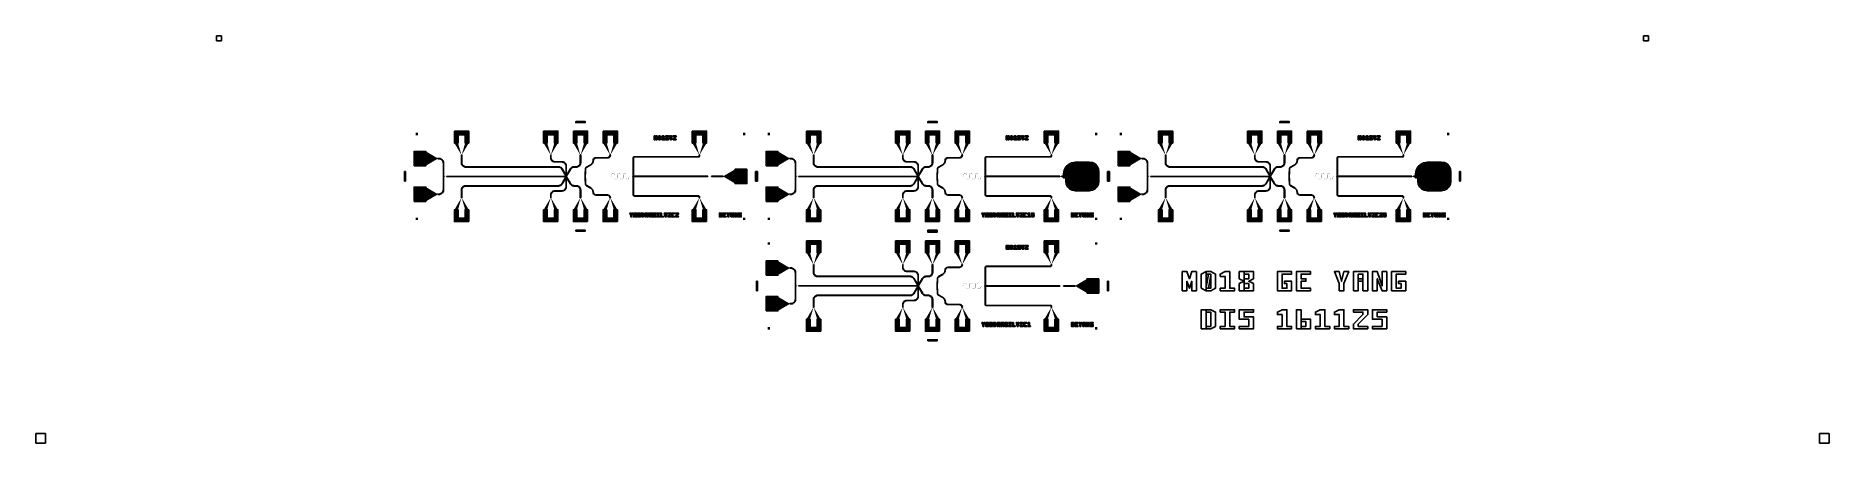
# Model space of a CAD drawing. Extents: x -18850 to 18850, y -21700 to 21700.
# Drawn here: x -18850 to 18850, y -21700 to -13150 of the extents above.
import ezdxf

# ---------------------------------------------------------------- set-up
doc = ezdxf.new("R2010")
doc.units = 0
doc.layers.add('GAP', color=1, linetype='continuous')
doc.layers.add('PIN', color=3, linetype='continuous')

# ---------------------------------------------------------------- blocks, each defined once
blk = doc.blocks.new('ALIGNMENT_BOX')
blk.add_lwpolyline([(-50, -50), (-50, 50), (50, 50), (50, -50), (-50, -50)])
blk = doc.blocks.new('BORDER_GAP')
blk.add_lwpolyline([(-100, -100), (100, -100), (100, -100), (100, -100), (100, 100), (100, 100), (100, 100), (-100, 100), (-100, 100), (-100, 100), (-100, -100), (-100, -100), (-100, -100)])
blk = doc.blocks.new('BORDER_PIN')
blk.add_lwpolyline([(-100, -100), (100, -100), (100, -100), (100, -100), (100, 100), (100, 100), (100, 100), (-100, 100), (-100, 100), (-100, 100), (-100, -100), (-100, -100), (-100, -100)])
blk = doc.blocks.new('YGGDRASILV2C1')
for points in [[(850, 1900), (850, 1825), (1150, 1825), (1150, 1900), (850, 1900)], [(2725, 1900), (2725, 1825), (3025, 1825), (3025, 1900), (2725, 1900)], [(3350, 1900), (3350, 1825), (3650, 1825), (3650, 1900), (3350, 1900)], [(3975, 1900), (3975, 1825), (4275, 1825), (4275, 1900), (3975, 1900)], [(5850, 1900), (5850, 1825), (6150, 1825), (6150, 1900), (5850, 1900)], [(925, 1825), (925, 1650), (850, 1650), (850, 1825), (925, 1825)], [(1075, 1825), (1075, 1650), (1150, 1650), (1150, 1825), (1075, 1825)], [(2800, 1825), (2800, 1650), (2725, 1650), (2725, 1825), (2800, 1825)], [(2950, 1825), (2950, 1650), (3025, 1650), (3025, 1825), (2950, 1825)], [(3425, 1825), (3425, 1650), (3350, 1650), (3350, 1825), (3425, 1825)], [(3575, 1825), (3575, 1650), (3650, 1650), (3650, 1825), (3575, 1825)], [(4050, 1825), (4050, 1650), (3975, 1650), (3975, 1825), (4050, 1825)], [(4200, 1825), (4200, 1650), (4275, 1650), (4275, 1825), (4200, 1825)], [(5925, 1825), (5925, 1650), (5850, 1650), (5850, 1825), (5925, 1825)], [(6075, 1825), (6075, 1650), (6150, 1650), (6150, 1825), (6075, 1825)], [(998, 1400), (998, 1259), (996, 1259), (996, 1400), (998, 1400)], [(998, 1259), (998, 1239), (996, 1239), (996, 1259), (998, 1259)], [(996, 1239), (997, 1224), (1001, 1210), (1006, 1196), (1014, 1184), (1024, 1172), (1035, 1163), (1047, 1155), (1061, 1149), (1075, 1146), (1090, 1145), (1090, 1147), (1076, 1148), (1062, 1152), (1048, 1157), (1036, 1165), (1025, 1174), (1016, 1185), (1008, 1197), (1003, 1211), (1000, 1224), (998, 1239), (996, 1239)], [(1002, 1400), (1002, 1259), (1004, 1259), (1004, 1400), (1002, 1400)], [(1002, 1259), (1002, 1239), (1004, 1239), (1004, 1259), (1002, 1259)], [(1002, 1239), (1003, 1225), (1006, 1211), (1011, 1199), (1018, 1187), (1027, 1176), (1038, 1167), (1050, 1160), (1063, 1155), (1076, 1151), (1090, 1150), (1090, 1153), (1077, 1154), (1063, 1157), (1051, 1162), (1039, 1169), (1029, 1178), (1020, 1188), (1013, 1200), (1008, 1212), (1005, 1225), (1004, 1239), (1002, 1239)], [(1090, 1150), (3034, 1150), (3034, 1153), (1090, 1153), (1090, 1150)], [(1090, 1147), (3034, 1147), (3034, 1145), (1090, 1145), (1090, 1147)], [(2874, 1400), (2874, 1365), (2873, 1365), (2873, 1400), (2874, 1400)], [(2874, 1365), (2874, 1345), (2873, 1345), (2873, 1365), (2874, 1365)], [(2873, 1345), (2874, 1331), (2877, 1316), (2883, 1303), (2890, 1291), (2900, 1280), (2911, 1270), (2923, 1263), (2936, 1257), (2951, 1254), (2965, 1253), (2965, 1254), (2951, 1255), (2937, 1259), (2924, 1264), (2912, 1272), (2901, 1281), (2892, 1292), (2884, 1304), (2879, 1317), (2875, 1331), (2874, 1345), (2873, 1345)], [(2876, 1400), (2876, 1365), (2877, 1365), (2877, 1400), (2876, 1400)], [(2876, 1365), (2876, 1345), (2877, 1345), (2877, 1365), (2876, 1365)], [(2876, 1345), (2877, 1331), (2880, 1317), (2885, 1304), (2893, 1293), (2902, 1282), (2913, 1273), (2924, 1265), (2937, 1260), (2951, 1257), (2965, 1256), (2965, 1257), (2951, 1258), (2938, 1262), (2925, 1267), (2913, 1274), (2903, 1283), (2894, 1293), (2887, 1305), (2882, 1318), (2878, 1331), (2877, 1345), (2876, 1345)], [(2965, 1256), (3110, 1256), (3110, 1257), (2965, 1257), (2965, 1256)], [(2965, 1254), (3110, 1254), (3110, 1253), (2965, 1253), (2965, 1254)], [(3034, 1153), (3044, 1152), (3054, 1151), (3063, 1148), (3072, 1145), (3081, 1140), (3089, 1135), (3097, 1129), (3104, 1122), (3110, 1114), (3115, 1106), (3113, 1105), (3108, 1113), (3102, 1120), (3095, 1127), (3088, 1133), (3080, 1138), (3071, 1142), (3062, 1146), (3053, 1148), (3044, 1150), (3034, 1150), (3034, 1153)], [(3034, 1147), (3043, 1147), (3052, 1145), (3061, 1143), (3070, 1140), (3078, 1135), (3086, 1130), (3093, 1125), (3100, 1118), (3106, 1111), (3111, 1103), (3109, 1102), (3104, 1109), (3098, 1116), (3092, 1123), (3085, 1128), (3077, 1133), (3069, 1137), (3061, 1141), (3052, 1143), (3043, 1144), (3034, 1145), (3034, 1147)], [(3110, 1257), (3124, 1256), (3139, 1253), (3152, 1247), (3164, 1240), (3175, 1230), (3185, 1219), (3192, 1207), (3198, 1194), (3201, 1179), (3202, 1165), (3201, 1165), (3200, 1179), (3196, 1193), (3191, 1206), (3183, 1218), (3174, 1229), (3163, 1238), (3151, 1246), (3138, 1251), (3124, 1255), (3110, 1256), (3110, 1257)], [(3110, 1254), (3124, 1253), (3138, 1250), (3151, 1245), (3162, 1237), (3173, 1228), (3182, 1217), (3190, 1206), (3195, 1193), (3198, 1179), (3199, 1165), (3198, 1165), (3197, 1179), (3193, 1192), (3188, 1205), (3181, 1217), (3172, 1227), (3162, 1236), (3150, 1243), (3137, 1248), (3124, 1252), (3110, 1253), (3110, 1254)], [(3199, 1165), (3199, 1145), (3198, 1145), (3198, 1165), (3199, 1165)], [(3199, 1145), (3199, 961), (3198, 961), (3198, 1145), (3199, 1145)], [(3201, 1165), (3201, 1145), (3202, 1145), (3202, 1165), (3201, 1165)], [(3201, 1145), (3201, 961), (3202, 961), (3202, 1145), (3201, 1145)], [(3366, 1153), (3356, 1152), (3346, 1151), (3337, 1148), (3328, 1145), (3319, 1140), (3311, 1135), (3303, 1129), (3296, 1122), (3290, 1114), (3285, 1106), (3287, 1105), (3292, 1113), (3298, 1120), (3305, 1127), (3312, 1133), (3320, 1138), (3329, 1142), (3338, 1146), (3347, 1148), (3356, 1150), (3366, 1150), (3366, 1153)], [(3366, 1147), (3357, 1147), (3348, 1145), (3339, 1143), (3330, 1140), (3322, 1135), (3314, 1130), (3307, 1125), (3300, 1118), (3294, 1111), (3289, 1103), (3291, 1102), (3296, 1109), (3302, 1116), (3308, 1123), (3315, 1128), (3323, 1133), (3331, 1137), (3339, 1141), (3348, 1143), (3357, 1144), (3366, 1145), (3366, 1147)], [(3410, 1150), (3366, 1150), (3366, 1153), (3410, 1153), (3410, 1150)], [(3410, 1147), (3366, 1147), (3366, 1145), (3410, 1145), (3410, 1147)], [(3504, 1239), (3503, 1224), (3499, 1210), (3494, 1196), (3486, 1184), (3476, 1172), (3465, 1163), (3453, 1155), (3439, 1149), (3425, 1146), (3410, 1145), (3410, 1147), (3424, 1148), (3438, 1152), (3452, 1157), (3464, 1165), (3475, 1174), (3484, 1185), (3492, 1197), (3497, 1211), (3500, 1224), (3502, 1239), (3504, 1239)], [(3498, 1239), (3497, 1225), (3494, 1211), (3489, 1199), (3482, 1187), (3473, 1176), (3462, 1167), (3450, 1160), (3437, 1155), (3424, 1151), (3410, 1150), (3410, 1153), (3423, 1154), (3437, 1157), (3449, 1162), (3461, 1169), (3471, 1178), (3480, 1188), (3487, 1200), (3492, 1212), (3495, 1225), (3496, 1239), (3498, 1239)], [(3498, 1400), (3498, 1259), (3496, 1259), (3496, 1400), (3498, 1400)], [(3498, 1259), (3498, 1239), (3496, 1239), (3496, 1259), (3498, 1259)], [(3502, 1400), (3502, 1259), (3504, 1259), (3504, 1400), (3502, 1400)], [(3502, 1259), (3502, 1239), (3504, 1239), (3504, 1259), (3502, 1259)], [(3628, 1146), (3624, 1144), (3621, 1141), (3617, 1138), (3614, 1134), (3611, 1131), (3609, 1127), (3607, 1123), (3605, 1119), (3604, 1114), (3603, 1110), (3602, 1105), (3602, 1101), (3603, 1101), (3603, 1105), (3604, 1110), (3605, 1114), (3606, 1118), (3608, 1122), (3610, 1126), (3612, 1130), (3615, 1134), (3618, 1137), (3621, 1140), (3625, 1143), (3628, 1145), (3628, 1146)], [(3630, 1143), (3626, 1140), (3623, 1138), (3620, 1135), (3617, 1132), (3615, 1128), (3612, 1125), (3610, 1121), (3609, 1117), (3607, 1113), (3606, 1109), (3606, 1105), (3606, 1101), (3607, 1101), (3607, 1105), (3607, 1109), (3608, 1113), (3610, 1117), (3611, 1121), (3613, 1124), (3615, 1128), (3618, 1131), (3621, 1134), (3624, 1137), (3627, 1140), (3630, 1142), (3630, 1143)], [(3715, 1195), (3628, 1145), (3628, 1146), (3715, 1196), (3715, 1195)], [(3717, 1193), (3630, 1143), (3630, 1142), (3717, 1192), (3717, 1193)], [(3764, 1281), (3764, 1272), (3763, 1263), (3761, 1255), (3758, 1247), (3755, 1239), (3751, 1231), (3747, 1224), (3741, 1217), (3736, 1211), (3729, 1205), (3722, 1200), (3715, 1195), (3715, 1196), (3722, 1201), (3729, 1206), (3735, 1212), (3741, 1218), (3746, 1225), (3750, 1232), (3754, 1239), (3757, 1247), (3760, 1255), (3762, 1264), (3763, 1272), (3763, 1281), (3764, 1281)], [(3768, 1281), (3768, 1272), (3767, 1263), (3765, 1254), (3762, 1245), (3759, 1237), (3755, 1229), (3750, 1222), (3744, 1215), (3738, 1208), (3732, 1202), (3725, 1197), (3717, 1192), (3717, 1193), (3724, 1197), (3731, 1203), (3738, 1209), (3744, 1215), (3749, 1222), (3754, 1230), (3758, 1238), (3761, 1246), (3764, 1254), (3766, 1263), (3767, 1272), (3767, 1281), (3768, 1281)], [(3826, 1342), (3807, 1339), (3789, 1331), (3775, 1317), (3766, 1299), (3763, 1280), (3764, 1280), (3767, 1299), (3776, 1316), (3790, 1330), (3807, 1338), (3826, 1341), (3826, 1342)], [(3764, 1280), (3764, 1281), (3763, 1281), (3763, 1280), (3764, 1280)], [(3826, 1338), (3808, 1336), (3791, 1327), (3779, 1314), (3770, 1298), (3767, 1280), (3768, 1280), (3771, 1298), (3779, 1314), (3792, 1327), (3808, 1335), (3826, 1337), (3826, 1338)], [(3767, 1280), (3767, 1281), (3768, 1281), (3768, 1280), (3767, 1280)], [(4065, 1341), (3826, 1341), (3826, 1342), (4065, 1342), (4065, 1341)], [(4065, 1338), (3826, 1338), (3826, 1337), (4065, 1337), (4065, 1338)], [(4128, 1400), (4124, 1381), (4116, 1363), (4102, 1349), (4084, 1341), (4065, 1337), (4065, 1338), (4084, 1342), (4101, 1350), (4115, 1364), (4123, 1381), (4126, 1400), (4128, 1400)], [(4124, 1400), (4121, 1382), (4112, 1366), (4099, 1353), (4083, 1344), (4065, 1341), (4065, 1342), (4083, 1345), (4099, 1353), (4112, 1366), (4120, 1382), (4122, 1400), (4124, 1400)], [(4633, 1362), (4622, 1359), (4613, 1351), (4610, 1340), (4612, 1340), (4615, 1350), (4622, 1358), (4633, 1361), (4633, 1362)], [(4612, 1340), (4612, 957), (4610, 957), (4610, 1340), (4612, 1340)], [(4633, 1359), (4623, 1357), (4616, 1350), (4613, 1340), (4615, 1340), (4617, 1349), (4624, 1355), (4633, 1358), (4633, 1359)], [(4613, 1340), (4613, 957), (4615, 957), (4615, 1340), (4613, 1340)], [(5980, 1361), (4633, 1361), (4633, 1362), (5980, 1362), (5980, 1361)], [(5980, 1359), (4633, 1359), (4633, 1358), (5980, 1358), (5980, 1359)], [(6002, 1380), (5999, 1369), (5991, 1361), (5980, 1358), (5980, 1359), (5990, 1362), (5998, 1370), (6001, 1380), (6002, 1380)], [(5999, 1380), (5997, 1370), (5990, 1363), (5980, 1361), (5980, 1362), (5989, 1365), (5995, 1371), (5998, 1380), (5999, 1380)], [(5999, 1400), (5999, 1380), (5998, 1380), (5998, 1400), (5999, 1400)], [(6001, 1400), (6001, 1380), (6002, 1380), (6002, 1400), (6001, 1400)], [(996, 661), (997, 676), (1001, 690), (1006, 704), (1014, 716), (1024, 728), (1035, 737), (1047, 745), (1061, 751), (1075, 754), (1090, 755), (1090, 753), (1076, 752), (1062, 748), (1048, 743), (1036, 735), (1025, 726), (1016, 715), (1008, 703), (1003, 689), (1000, 676), (998, 661), (996, 661)], [(1090, 753), (3034, 753), (3034, 755), (1090, 755), (1090, 753)], [(3034, 753), (3043, 753), (3052, 755), (3061, 757), (3070, 760), (3078, 765), (3086, 770), (3093, 775), (3100, 782), (3106, 789), (3111, 797), (3109, 798), (3104, 791), (3098, 784), (3092, 777), (3085, 772), (3077, 767), (3069, 763), (3061, 759), (3052, 757), (3043, 756), (3034, 755), (3034, 753)], [(3034, 747), (3044, 748), (3054, 749), (3063, 752), (3072, 755), (3081, 760), (3089, 765), (3097, 771), (3104, 778), (3110, 786), (3115, 794), (3113, 795), (3108, 787), (3102, 780), (3095, 773), (3088, 767), (3080, 762), (3071, 758), (3062, 754), (3053, 752), (3044, 750), (3034, 750), (3034, 747)], [(3111, 1103), (3121, 1086), (3119, 1084), (3109, 1102), (3111, 1103)], [(3111, 797), (3121, 814), (3119, 816), (3109, 798), (3111, 797)], [(3113, 1105), (3123, 1087), (3125, 1088), (3115, 1106), (3113, 1105)], [(3113, 795), (3123, 813), (3125, 812), (3115, 794), (3113, 795)], [(3121, 1086), (3193, 960), (3191, 959), (3119, 1084), (3121, 1086)], [(3121, 814), (3193, 940), (3191, 941), (3119, 816), (3121, 814)], [(3123, 1087), (3196, 962), (3198, 963), (3125, 1088), (3123, 1087)], [(3123, 813), (3196, 938), (3198, 937), (3125, 812), (3123, 813)], [(3197, 956), (3197, 955), (3196, 955), (3196, 955), (3197, 956)], [(3197, 955), (3197, 951), (3196, 951), (3196, 955), (3197, 955)], [(3197, 945), (3197, 949), (3196, 949), (3196, 945), (3197, 945)], [(3197, 944), (3197, 945), (3196, 945), (3196, 945), (3197, 944)], [(3198, 956), (3198, 951), (3198, 951), (3198, 956), (3198, 956)], [(3198, 956), (3198, 955), (3198, 955), (3198, 956), (3198, 956)], [(3198, 955), (3198, 951), (3198, 951), (3198, 955), (3198, 955)], [(3198, 944), (3198, 949), (3198, 949), (3198, 944), (3198, 944)], [(3198, 945), (3198, 949), (3198, 949), (3198, 945), (3198, 945)], [(3198, 944), (3198, 945), (3198, 945), (3198, 944), (3198, 944)], [(3199, 755), (3199, 939), (3198, 939), (3198, 755), (3199, 755)], [(3199, 735), (3199, 755), (3198, 755), (3198, 735), (3199, 735)], [(3201, 755), (3201, 939), (3202, 939), (3202, 755), (3201, 755)], [(3201, 735), (3201, 755), (3202, 755), (3202, 735), (3201, 735)], [(3277, 1087), (3204, 962), (3202, 963), (3275, 1088), (3277, 1087)], [(3202, 956), (3202, 951), (3202, 951), (3202, 956), (3202, 956)], [(3202, 956), (3202, 955), (3202, 955), (3202, 956), (3202, 956)], [(3202, 955), (3202, 951), (3202, 951), (3202, 955), (3202, 955)], [(3202, 944), (3202, 949), (3202, 949), (3202, 944), (3202, 944)], [(3202, 945), (3202, 949), (3202, 949), (3202, 945), (3202, 945)], [(3202, 944), (3202, 945), (3202, 945), (3202, 944), (3202, 944)], [(3277, 813), (3204, 938), (3202, 937), (3275, 812), (3277, 813)], [(3203, 956), (3203, 955), (3204, 955), (3204, 955), (3203, 956)], [(3203, 955), (3203, 951), (3204, 951), (3204, 955), (3203, 955)], [(3203, 945), (3203, 949), (3204, 949), (3204, 945), (3203, 945)], [(3203, 944), (3203, 945), (3204, 945), (3204, 945), (3203, 944)], [(3279, 1086), (3207, 960), (3209, 959), (3281, 1084), (3279, 1086)], [(3279, 814), (3207, 940), (3209, 941), (3281, 816), (3279, 814)], [(3287, 1105), (3277, 1087), (3275, 1088), (3285, 1106), (3287, 1105)], [(3287, 795), (3277, 813), (3275, 812), (3285, 794), (3287, 795)], [(3289, 1103), (3279, 1086), (3281, 1084), (3291, 1102), (3289, 1103)], [(3289, 797), (3279, 814), (3281, 816), (3291, 798), (3289, 797)], [(3366, 747), (3356, 748), (3346, 749), (3337, 752), (3328, 755), (3319, 760), (3311, 765), (3303, 771), (3296, 778), (3290, 786), (3285, 794), (3287, 795), (3292, 787), (3298, 780), (3305, 773), (3312, 767), (3320, 762), (3329, 758), (3338, 754), (3347, 752), (3356, 750), (3366, 750), (3366, 747)], [(3366, 753), (3357, 753), (3348, 755), (3339, 757), (3330, 760), (3322, 765), (3314, 770), (3307, 775), (3300, 782), (3294, 789), (3289, 797), (3291, 798), (3296, 791), (3302, 784), (3308, 777), (3315, 772), (3323, 767), (3331, 763), (3339, 759), (3348, 757), (3357, 756), (3366, 755), (3366, 753)], [(3410, 753), (3366, 753), (3366, 755), (3410, 755), (3410, 753)], [(3504, 661), (3503, 676), (3499, 690), (3494, 704), (3486, 716), (3476, 728), (3465, 737), (3453, 745), (3439, 751), (3425, 754), (3410, 755), (3410, 753), (3424, 752), (3438, 748), (3452, 743), (3464, 735), (3475, 726), (3484, 715), (3492, 703), (3497, 689), (3500, 676), (3502, 661), (3504, 661)], [(3603, 1101), (3603, 1016), (3602, 1016), (3602, 1101), (3603, 1101)], [(3602, 1016), (3602, 1014), (3607, 1014), (3607, 1016), (3602, 1016)], [(3607, 884), (3607, 886), (3602, 886), (3602, 884), (3607, 884)], [(3603, 799), (3603, 884), (3602, 884), (3602, 799), (3603, 799)], [(3628, 754), (3624, 756), (3621, 759), (3617, 762), (3614, 766), (3611, 769), (3609, 773), (3607, 777), (3605, 781), (3604, 786), (3603, 790), (3602, 795), (3602, 799), (3603, 799), (3603, 795), (3604, 790), (3605, 786), (3606, 782), (3608, 778), (3610, 774), (3612, 770), (3615, 766), (3618, 763), (3621, 760), (3625, 757), (3628, 755), (3628, 754)], [(3606, 1101), (3606, 1016), (3607, 1016), (3607, 1101), (3606, 1101)], [(3606, 799), (3606, 884), (3607, 884), (3607, 799), (3606, 799)], [(3630, 757), (3626, 760), (3623, 762), (3620, 765), (3617, 768), (3615, 772), (3612, 775), (3610, 779), (3609, 783), (3607, 787), (3606, 791), (3606, 795), (3606, 799), (3607, 799), (3607, 795), (3607, 791), (3608, 787), (3610, 783), (3611, 779), (3613, 776), (3615, 772), (3618, 769), (3621, 766), (3624, 763), (3627, 760), (3630, 758), (3630, 757)], [(3715, 705), (3628, 755), (3628, 754), (3715, 704), (3715, 705)], [(3717, 707), (3630, 757), (3630, 758), (3717, 708), (3717, 707)], [(4611, 953), (4611, 951), (4610, 951), (4610, 953), (4611, 953)], [(4611, 947), (4611, 949), (4610, 949), (4610, 947), (4611, 947)], [(4612, 560), (4612, 943), (4610, 943), (4610, 560), (4612, 560)], [(4613, 560), (4613, 943), (4615, 943), (4615, 560), (4613, 560)], [(4615, 953), (4615, 951), (4615, 951), (4615, 953), (4615, 953)], [(4615, 947), (4615, 949), (4615, 949), (4615, 947), (4615, 947)], [(998, 641), (998, 661), (996, 661), (996, 641), (998, 641)], [(998, 500), (998, 641), (996, 641), (996, 500), (998, 500)], [(1002, 661), (1003, 675), (1006, 689), (1011, 701), (1018, 713), (1027, 724), (1038, 733), (1050, 740), (1063, 745), (1076, 749), (1090, 750), (1090, 747), (1077, 746), (1063, 743), (1051, 738), (1039, 731), (1029, 722), (1020, 712), (1013, 700), (1008, 688), (1005, 675), (1004, 661), (1002, 661)], [(1002, 641), (1002, 661), (1004, 661), (1004, 641), (1002, 641)], [(1002, 500), (1002, 641), (1004, 641), (1004, 500), (1002, 500)], [(1090, 750), (3034, 750), (3034, 747), (1090, 747), (1090, 750)], [(2873, 555), (2874, 569), (2877, 584), (2883, 597), (2890, 609), (2900, 620), (2911, 630), (2923, 637), (2936, 643), (2951, 646), (2965, 647), (2965, 646), (2951, 645), (2937, 641), (2924, 636), (2912, 628), (2901, 619), (2892, 608), (2884, 596), (2879, 583), (2875, 569), (2874, 555), (2873, 555)], [(2874, 535), (2874, 555), (2873, 555), (2873, 535), (2874, 535)], [(2874, 500), (2874, 535), (2873, 535), (2873, 500), (2874, 500)], [(2876, 555), (2877, 569), (2880, 583), (2885, 596), (2893, 607), (2902, 618), (2913, 627), (2924, 635), (2937, 640), (2951, 643), (2965, 644), (2965, 643), (2951, 642), (2938, 638), (2925, 633), (2913, 626), (2903, 617), (2894, 607), (2887, 595), (2882, 582), (2878, 569), (2877, 555), (2876, 555)], [(2876, 535), (2876, 555), (2877, 555), (2877, 535), (2876, 535)], [(2876, 500), (2876, 535), (2877, 535), (2877, 500), (2876, 500)], [(2965, 646), (3110, 646), (3110, 647), (2965, 647), (2965, 646)], [(2965, 644), (3110, 644), (3110, 643), (2965, 643), (2965, 644)], [(3110, 643), (3124, 644), (3139, 647), (3152, 653), (3164, 660), (3175, 670), (3185, 681), (3192, 693), (3198, 706), (3201, 721), (3202, 735), (3201, 735), (3200, 721), (3196, 707), (3191, 694), (3183, 682), (3174, 671), (3163, 662), (3151, 654), (3138, 649), (3124, 645), (3110, 644), (3110, 643)], [(3110, 646), (3124, 647), (3138, 650), (3151, 655), (3162, 663), (3173, 672), (3182, 683), (3190, 694), (3195, 707), (3198, 721), (3199, 735), (3198, 735), (3197, 721), (3193, 708), (3188, 695), (3181, 683), (3172, 673), (3162, 664), (3150, 657), (3137, 652), (3124, 648), (3110, 647), (3110, 646)], [(3410, 750), (3366, 750), (3366, 747), (3410, 747), (3410, 750)], [(3498, 661), (3497, 675), (3494, 689), (3489, 701), (3482, 713), (3473, 724), (3462, 733), (3450, 740), (3437, 745), (3424, 749), (3410, 750), (3410, 747), (3423, 746), (3437, 743), (3449, 738), (3461, 731), (3471, 722), (3480, 712), (3487, 700), (3492, 688), (3495, 675), (3496, 661), (3498, 661)], [(3498, 641), (3498, 661), (3496, 661), (3496, 641), (3498, 641)], [(3498, 500), (3498, 641), (3496, 641), (3496, 500), (3498, 500)], [(3502, 641), (3502, 661), (3504, 661), (3504, 641), (3502, 641)], [(3502, 500), (3502, 641), (3504, 641), (3504, 500), (3502, 500)], [(3764, 619), (3764, 628), (3763, 637), (3761, 645), (3758, 653), (3755, 661), (3751, 669), (3747, 676), (3741, 683), (3736, 689), (3729, 695), (3722, 700), (3715, 705), (3715, 704), (3722, 699), (3729, 694), (3735, 688), (3741, 682), (3746, 675), (3750, 668), (3754, 661), (3757, 653), (3760, 645), (3762, 636), (3763, 628), (3763, 619), (3764, 619)], [(3768, 619), (3768, 628), (3767, 637), (3765, 646), (3762, 655), (3759, 663), (3755, 671), (3750, 678), (3744, 685), (3738, 692), (3732, 698), (3725, 703), (3717, 708), (3717, 707), (3724, 703), (3731, 697), (3738, 691), (3744, 685), (3749, 678), (3754, 670), (3758, 662), (3761, 654), (3764, 646), (3766, 637), (3767, 628), (3767, 619), (3768, 619)], [(3826, 558), (3807, 561), (3789, 569), (3775, 583), (3766, 601), (3763, 620), (3764, 620), (3767, 601), (3776, 584), (3790, 570), (3807, 562), (3826, 558), (3826, 558)], [(3764, 620), (3764, 619), (3763, 619), (3763, 620), (3764, 620)], [(3826, 561), (3808, 564), (3791, 573), (3779, 586), (3770, 602), (3767, 620), (3768, 620), (3771, 602), (3779, 586), (3792, 573), (3808, 565), (3826, 562), (3826, 561)], [(3767, 620), (3767, 619), (3768, 619), (3768, 620), (3767, 620)], [(4065, 561), (3826, 561), (3826, 562), (4065, 562), (4065, 561)], [(4065, 558), (3826, 558), (3826, 558), (4065, 558), (4065, 558)], [(4128, 500), (4124, 519), (4116, 537), (4102, 551), (4084, 559), (4065, 562), (4065, 561), (4084, 558), (4101, 550), (4115, 536), (4123, 519), (4126, 500), (4128, 500)], [(4124, 500), (4121, 518), (4112, 534), (4099, 547), (4083, 556), (4065, 558), (4065, 558), (4083, 555), (4099, 547), (4112, 534), (4120, 518), (4122, 500), (4124, 500)], [(4633, 538), (4622, 541), (4613, 549), (4610, 560), (4612, 560), (4615, 550), (4622, 542), (4633, 539), (4633, 538)], [(4633, 541), (4623, 543), (4616, 550), (4613, 560), (4615, 560), (4617, 551), (4624, 545), (4633, 542), (4633, 541)], [(5980, 541), (4633, 541), (4633, 542), (5980, 542), (5980, 541)], [(5980, 539), (4633, 539), (4633, 538), (5980, 538), (5980, 539)], [(6002, 520), (5999, 531), (5991, 539), (5980, 542), (5980, 541), (5990, 538), (5998, 530), (6001, 520), (6002, 520)], [(5999, 520), (5997, 530), (5990, 537), (5980, 539), (5980, 538), (5989, 535), (5995, 529), (5998, 520), (5999, 520)], [(5999, 500), (5999, 520), (5998, 520), (5998, 500), (5999, 500)], [(6001, 500), (6001, 520), (6002, 520), (6002, 500), (6001, 500)], [(925, 75), (925, 250), (850, 250), (850, 75), (925, 75)], [(1150, 0), (1150, 75), (850, 75), (850, 0), (1150, 0)], [(1075, 75), (1075, 250), (1150, 250), (1150, 75), (1075, 75)], [(2800, 75), (2800, 250), (2725, 250), (2725, 75), (2800, 75)], [(3025, 0), (3025, 75), (2725, 75), (2725, 0), (3025, 0)], [(2950, 75), (2950, 250), (3025, 250), (3025, 75), (2950, 75)], [(3425, 75), (3425, 250), (3350, 250), (3350, 75), (3425, 75)], [(3650, 0), (3650, 75), (3350, 75), (3350, 0), (3650, 0)], [(3575, 75), (3575, 250), (3650, 250), (3650, 75), (3575, 75)], [(4050, 75), (4050, 250), (3975, 250), (3975, 75), (4050, 75)], [(4275, 0), (4275, 75), (3975, 75), (3975, 0), (4275, 0)], [(4200, 75), (4200, 250), (4275, 250), (4275, 75), (4200, 75)], [(5925, 75), (5925, 250), (5850, 250), (5850, 75), (5925, 75)], [(6150, 0), (6150, 75), (5850, 75), (5850, 0), (6150, 0)], [(6075, 75), (6075, 250), (6150, 250), (6150, 75), (6075, 75)]]:
    blk.add_lwpolyline(points)
for points in [[(850, 1900), (850, 1825), (1150, 1900), (1150, 1825)], [(2725, 1900), (2725, 1825), (3025, 1900), (3025, 1825)], [(3350, 1900), (3350, 1825), (3650, 1900), (3650, 1825)], [(3975, 1900), (3975, 1825), (4275, 1900), (4275, 1825)], [(5850, 1900), (5850, 1825), (6150, 1900), (6150, 1825)], [(925, 1825), (925, 1650), (850, 1825), (850, 1650)], [(925, 1650), (998, 1400), (850, 1650), (996, 1400)], [(1075, 1650), (1002, 1400), (1150, 1650), (1004, 1400)], [(1075, 1825), (1075, 1650), (1150, 1825), (1150, 1650)], [(2800, 1825), (2800, 1650), (2725, 1825), (2725, 1650)], [(2800, 1650), (2874, 1400), (2725, 1650), (2873, 1400)], [(2950, 1650), (2876, 1400), (3025, 1650), (2877, 1400)], [(2950, 1825), (2950, 1650), (3025, 1825), (3025, 1650)], [(3425, 1825), (3425, 1650), (3350, 1825), (3350, 1650)], [(3425, 1650), (3498, 1400), (3350, 1650), (3496, 1400)], [(3575, 1650), (3502, 1400), (3650, 1650), (3504, 1400)], [(3575, 1825), (3575, 1650), (3650, 1825), (3650, 1650)], [(4050, 1825), (4050, 1650), (3975, 1825), (3975, 1650)], [(4050, 1650), (4124, 1400), (3975, 1650), (4122, 1400)], [(4200, 1650), (4126, 1400), (4275, 1650), (4128, 1400)], [(4200, 1825), (4200, 1650), (4275, 1825), (4275, 1650)], [(5925, 1825), (5925, 1650), (5850, 1825), (5850, 1650)], [(5925, 1650), (5999, 1400), (5850, 1650), (5998, 1400)], [(6075, 1650), (6001, 1400), (6150, 1650), (6002, 1400)], [(6075, 1825), (6075, 1650), (6150, 1825), (6150, 1650)], [(998, 1400), (998, 1259), (996, 1400), (996, 1259)], [(998, 1259), (998, 1239), (996, 1259), (996, 1239)], [(998, 1239), (996, 1239), (1000, 1224), (997, 1224)], [(1000, 1224), (997, 1224), (1003, 1211), (1001, 1210)], [(1003, 1211), (1001, 1210), (1008, 1197), (1006, 1196)], [(1002, 1400), (1002, 1259), (1004, 1400), (1004, 1259)], [(1002, 1259), (1002, 1239), (1004, 1259), (1004, 1239)], [(1004, 1239), (1002, 1239), (1005, 1225), (1003, 1225)], [(1005, 1225), (1003, 1225), (1008, 1212), (1006, 1211)], [(1008, 1212), (1006, 1211), (1013, 1200), (1011, 1199)], [(1008, 1197), (1006, 1196), (1016, 1185), (1014, 1184)], [(1013, 1200), (1011, 1199), (1020, 1188), (1018, 1187)], [(1016, 1185), (1014, 1184), (1025, 1174), (1024, 1172)], [(1020, 1188), (1018, 1187), (1029, 1178), (1027, 1176)], [(1025, 1174), (1024, 1172), (1036, 1165), (1035, 1163)], [(1029, 1178), (1027, 1176), (1039, 1169), (1038, 1167)], [(1036, 1165), (1035, 1163), (1048, 1157), (1047, 1155)], [(1039, 1169), (1038, 1167), (1051, 1162), (1050, 1160)], [(1048, 1157), (1047, 1155), (1062, 1152), (1061, 1149)], [(1051, 1162), (1050, 1160), (1063, 1157), (1063, 1155)], [(1062, 1152), (1061, 1149), (1076, 1148), (1075, 1146)], [(1063, 1157), (1063, 1155), (1077, 1154), (1076, 1151)], [(1076, 1148), (1075, 1146), (1090, 1147), (1090, 1145)], [(1077, 1154), (1076, 1151), (1090, 1153), (1090, 1150)], [(1090, 1150), (3034, 1150), (1090, 1153), (3034, 1153)], [(1090, 1147), (3034, 1147), (1090, 1145), (3034, 1145)], [(2874, 1400), (2874, 1365), (2873, 1400), (2873, 1365)], [(2874, 1365), (2874, 1345), (2873, 1365), (2873, 1345)], [(2874, 1345), (2873, 1345), (2875, 1331), (2874, 1331)], [(2875, 1331), (2874, 1331), (2879, 1317), (2877, 1316)], [(2876, 1400), (2876, 1365), (2877, 1400), (2877, 1365)], [(2876, 1365), (2876, 1345), (2877, 1365), (2877, 1345)], [(2877, 1345), (2876, 1345), (2878, 1331), (2877, 1331)], [(2878, 1331), (2877, 1331), (2882, 1318), (2880, 1317)], [(2879, 1317), (2877, 1316), (2884, 1304), (2883, 1303)], [(2882, 1318), (2880, 1317), (2887, 1305), (2885, 1304)], [(2884, 1304), (2883, 1303), (2892, 1292), (2890, 1291)], [(2887, 1305), (2885, 1304), (2894, 1293), (2893, 1293)], [(2892, 1292), (2890, 1291), (2901, 1281), (2900, 1280)], [(2894, 1293), (2893, 1293), (2903, 1283), (2902, 1282)], [(2901, 1281), (2900, 1280), (2912, 1272), (2911, 1270)], [(2903, 1283), (2902, 1282), (2913, 1274), (2913, 1273)], [(2912, 1272), (2911, 1270), (2924, 1264), (2923, 1263)], [(2913, 1274), (2913, 1273), (2925, 1267), (2924, 1265)], [(2924, 1264), (2923, 1263), (2937, 1259), (2936, 1257)], [(2925, 1267), (2924, 1265), (2938, 1262), (2937, 1260)], [(2937, 1259), (2936, 1257), (2951, 1255), (2951, 1254)], [(2938, 1262), (2937, 1260), (2951, 1258), (2951, 1257)], [(2951, 1258), (2951, 1257), (2965, 1257), (2965, 1256)], [(2951, 1255), (2951, 1254), (2965, 1254), (2965, 1253)], [(2965, 1256), (3110, 1256), (2965, 1257), (3110, 1257)], [(2965, 1254), (3110, 1254), (2965, 1253), (3110, 1253)], [(3034, 1150), (3034, 1153), (3044, 1150), (3044, 1152)], [(3034, 1145), (3034, 1147), (3043, 1144), (3043, 1147)], [(3043, 1144), (3043, 1147), (3052, 1143), (3052, 1145)], [(3044, 1150), (3044, 1152), (3053, 1148), (3054, 1151)], [(3052, 1143), (3052, 1145), (3061, 1141), (3061, 1143)], [(3053, 1148), (3054, 1151), (3062, 1146), (3063, 1148)], [(3061, 1141), (3061, 1143), (3069, 1137), (3070, 1140)], [(3062, 1146), (3063, 1148), (3071, 1142), (3072, 1145)], [(3069, 1137), (3070, 1140), (3077, 1133), (3078, 1135)], [(3071, 1142), (3072, 1145), (3080, 1138), (3081, 1140)], [(3077, 1133), (3078, 1135), (3085, 1128), (3086, 1130)], [(3080, 1138), (3081, 1140), (3088, 1133), (3089, 1135)], [(3088, 1133), (3089, 1135), (3095, 1127), (3097, 1129)], [(3110, 1256), (3110, 1257), (3124, 1255), (3124, 1256)], [(3110, 1253), (3110, 1254), (3124, 1252), (3124, 1253)], [(3124, 1255), (3124, 1256), (3138, 1251), (3139, 1253)], [(3124, 1252), (3124, 1253), (3137, 1248), (3138, 1250)], [(3137, 1248), (3138, 1250), (3150, 1243), (3151, 1245)], [(3138, 1251), (3139, 1253), (3151, 1246), (3152, 1247)], [(3150, 1243), (3151, 1245), (3162, 1236), (3162, 1237)], [(3151, 1246), (3152, 1247), (3163, 1238), (3164, 1240)], [(3162, 1236), (3162, 1237), (3172, 1227), (3173, 1228)], [(3163, 1238), (3164, 1240), (3174, 1229), (3175, 1230)], [(3172, 1227), (3173, 1228), (3181, 1217), (3182, 1217)], [(3174, 1229), (3175, 1230), (3183, 1218), (3185, 1219)], [(3181, 1217), (3182, 1217), (3188, 1205), (3190, 1206)], [(3183, 1218), (3185, 1219), (3191, 1206), (3192, 1207)], [(3188, 1205), (3190, 1206), (3193, 1192), (3195, 1193)], [(3191, 1206), (3192, 1207), (3196, 1193), (3198, 1194)], [(3193, 1192), (3195, 1193), (3197, 1179), (3198, 1179)], [(3196, 1193), (3198, 1194), (3200, 1179), (3201, 1179)], [(3197, 1179), (3198, 1179), (3198, 1165), (3199, 1165)], [(3199, 1165), (3199, 1145), (3198, 1165), (3198, 1145)], [(3199, 1145), (3199, 961), (3198, 1145), (3198, 961)], [(3200, 1179), (3201, 1179), (3201, 1165), (3202, 1165)], [(3201, 1165), (3201, 1145), (3202, 1165), (3202, 1145)], [(3201, 1145), (3201, 961), (3202, 1145), (3202, 961)], [(3312, 1133), (3311, 1135), (3305, 1127), (3303, 1129)], [(3320, 1138), (3319, 1140), (3312, 1133), (3311, 1135)], [(3323, 1133), (3322, 1135), (3315, 1128), (3314, 1130)], [(3329, 1142), (3328, 1145), (3320, 1138), (3319, 1140)], [(3331, 1137), (3330, 1140), (3323, 1133), (3322, 1135)], [(3338, 1146), (3337, 1148), (3329, 1142), (3328, 1145)], [(3339, 1141), (3339, 1143), (3331, 1137), (3330, 1140)], [(3347, 1148), (3346, 1151), (3338, 1146), (3337, 1148)], [(3348, 1143), (3348, 1145), (3339, 1141), (3339, 1143)], [(3356, 1150), (3356, 1152), (3347, 1148), (3346, 1151)], [(3357, 1144), (3357, 1147), (3348, 1143), (3348, 1145)], [(3366, 1150), (3366, 1153), (3356, 1150), (3356, 1152)], [(3366, 1145), (3366, 1147), (3357, 1144), (3357, 1147)], [(3410, 1150), (3366, 1150), (3410, 1153), (3366, 1153)], [(3410, 1147), (3366, 1147), (3410, 1145), (3366, 1145)], [(3423, 1154), (3424, 1151), (3410, 1153), (3410, 1150)], [(3424, 1148), (3425, 1146), (3410, 1147), (3410, 1145)], [(3437, 1157), (3437, 1155), (3423, 1154), (3424, 1151)], [(3438, 1152), (3439, 1149), (3424, 1148), (3425, 1146)], [(3449, 1162), (3450, 1160), (3437, 1157), (3437, 1155)], [(3452, 1157), (3453, 1155), (3438, 1152), (3439, 1149)], [(3461, 1169), (3462, 1167), (3449, 1162), (3450, 1160)], [(3464, 1165), (3465, 1163), (3452, 1157), (3453, 1155)], [(3471, 1178), (3473, 1176), (3461, 1169), (3462, 1167)], [(3475, 1174), (3476, 1172), (3464, 1165), (3465, 1163)], [(3480, 1188), (3482, 1187), (3471, 1178), (3473, 1176)], [(3484, 1185), (3486, 1184), (3475, 1174), (3476, 1172)], [(3487, 1200), (3489, 1199), (3480, 1188), (3482, 1187)], [(3492, 1197), (3494, 1196), (3484, 1185), (3486, 1184)], [(3492, 1212), (3494, 1211), (3487, 1200), (3489, 1199)], [(3495, 1225), (3497, 1225), (3492, 1212), (3494, 1211)], [(3497, 1211), (3499, 1210), (3492, 1197), (3494, 1196)], [(3496, 1239), (3498, 1239), (3495, 1225), (3497, 1225)], [(3498, 1400), (3498, 1259), (3496, 1400), (3496, 1259)], [(3498, 1259), (3498, 1239), (3496, 1259), (3496, 1239)], [(3500, 1224), (3503, 1224), (3497, 1211), (3499, 1210)], [(3502, 1239), (3504, 1239), (3500, 1224), (3503, 1224)], [(3502, 1400), (3502, 1259), (3504, 1400), (3504, 1259)], [(3502, 1259), (3502, 1239), (3504, 1259), (3504, 1239)], [(3615, 1134), (3614, 1134), (3612, 1130), (3611, 1131)], [(3618, 1137), (3617, 1138), (3615, 1134), (3614, 1134)], [(3621, 1140), (3621, 1141), (3618, 1137), (3617, 1138)], [(3621, 1134), (3620, 1135), (3618, 1131), (3617, 1132)], [(3624, 1137), (3623, 1138), (3621, 1134), (3620, 1135)], [(3625, 1143), (3624, 1144), (3621, 1140), (3621, 1141)], [(3627, 1140), (3626, 1140), (3624, 1137), (3623, 1138)], [(3628, 1145), (3628, 1146), (3625, 1143), (3624, 1144)], [(3630, 1142), (3630, 1143), (3627, 1140), (3626, 1140)], [(3715, 1195), (3628, 1145), (3715, 1196), (3628, 1146)], [(3717, 1193), (3630, 1143), (3717, 1192), (3630, 1142)], [(3722, 1201), (3722, 1200), (3715, 1196), (3715, 1195)], [(3724, 1197), (3725, 1197), (3717, 1193), (3717, 1192)], [(3729, 1206), (3729, 1205), (3722, 1201), (3722, 1200)], [(3731, 1203), (3732, 1202), (3724, 1197), (3725, 1197)], [(3735, 1212), (3736, 1211), (3729, 1206), (3729, 1205)], [(3738, 1209), (3738, 1208), (3731, 1203), (3732, 1202)], [(3741, 1218), (3741, 1217), (3735, 1212), (3736, 1211)], [(3744, 1215), (3744, 1215), (3738, 1209), (3738, 1208)], [(3746, 1225), (3747, 1224), (3741, 1218), (3741, 1217)], [(3750, 1232), (3751, 1231), (3746, 1225), (3747, 1224)], [(3754, 1230), (3755, 1229), (3749, 1222), (3750, 1222)], [(3754, 1239), (3755, 1239), (3750, 1232), (3751, 1231)], [(3757, 1247), (3758, 1247), (3754, 1239), (3755, 1239)], [(3758, 1238), (3759, 1237), (3754, 1230), (3755, 1229)], [(3760, 1255), (3761, 1255), (3757, 1247), (3758, 1247)], [(3761, 1246), (3762, 1245), (3758, 1238), (3759, 1237)], [(3762, 1264), (3763, 1263), (3760, 1255), (3761, 1255)], [(3764, 1254), (3765, 1254), (3761, 1246), (3762, 1245)], [(3763, 1272), (3764, 1272), (3762, 1264), (3763, 1263)], [(3767, 1299), (3766, 1299), (3764, 1280), (3763, 1280)], [(3764, 1280), (3764, 1281), (3763, 1280), (3763, 1281)], [(3763, 1281), (3764, 1281), (3763, 1272), (3764, 1272)], [(3766, 1263), (3767, 1263), (3764, 1254), (3765, 1254)], [(3776, 1316), (3775, 1317), (3767, 1299), (3766, 1299)], [(3767, 1272), (3768, 1272), (3766, 1263), (3767, 1263)], [(3771, 1298), (3770, 1298), (3768, 1280), (3767, 1280)], [(3767, 1280), (3767, 1281), (3768, 1280), (3768, 1281)], [(3767, 1281), (3768, 1281), (3767, 1272), (3768, 1272)], [(3779, 1314), (3779, 1314), (3771, 1298), (3770, 1298)], [(3790, 1330), (3789, 1331), (3776, 1316), (3775, 1317)], [(3807, 1338), (3807, 1339), (3790, 1330), (3789, 1331)], [(3808, 1335), (3808, 1336), (3792, 1327), (3791, 1327)], [(3826, 1341), (3826, 1342), (3807, 1338), (3807, 1339)], [(3826, 1337), (3826, 1338), (3808, 1335), (3808, 1336)], [(4065, 1341), (3826, 1341), (4065, 1342), (3826, 1342)], [(4065, 1338), (3826, 1338), (4065, 1337), (3826, 1337)], [(4083, 1345), (4083, 1344), (4065, 1342), (4065, 1341)], [(4084, 1342), (4084, 1341), (4065, 1338), (4065, 1337)], [(4099, 1353), (4099, 1353), (4083, 1345), (4083, 1344)], [(4101, 1350), (4102, 1349), (4084, 1342), (4084, 1341)], [(4115, 1364), (4116, 1363), (4101, 1350), (4102, 1349)], [(4123, 1381), (4124, 1381), (4115, 1364), (4116, 1363)], [(4122, 1400), (4124, 1400), (4120, 1382), (4121, 1382)], [(4126, 1400), (4128, 1400), (4123, 1381), (4124, 1381)], [(4615, 1350), (4613, 1351), (4612, 1340), (4610, 1340)], [(4612, 1340), (4612, 957), (4610, 1340), (4610, 957)], [(4622, 1358), (4622, 1359), (4615, 1350), (4613, 1351)], [(4617, 1349), (4616, 1350), (4615, 1340), (4613, 1340)], [(4613, 1340), (4613, 957), (4615, 1340), (4615, 957)], [(4624, 1355), (4623, 1357), (4617, 1349), (4616, 1350)], [(4633, 1361), (4633, 1362), (4622, 1358), (4622, 1359)], [(4633, 1358), (4633, 1359), (4624, 1355), (4623, 1357)], [(5980, 1361), (4633, 1361), (5980, 1362), (4633, 1362)], [(5980, 1359), (4633, 1359), (5980, 1358), (4633, 1358)], [(5989, 1365), (5990, 1363), (5980, 1362), (5980, 1361)], [(5990, 1362), (5991, 1361), (5980, 1359), (5980, 1358)], [(5995, 1371), (5997, 1370), (5989, 1365), (5990, 1363)], [(5998, 1370), (5999, 1369), (5990, 1362), (5991, 1361)], [(5998, 1380), (5999, 1380), (5995, 1371), (5997, 1370)], [(5999, 1400), (5999, 1380), (5998, 1400), (5998, 1380)], [(6001, 1380), (6002, 1380), (5998, 1370), (5999, 1369)], [(6001, 1400), (6001, 1380), (6002, 1400), (6002, 1380)], [(1062, 748), (1061, 751), (1076, 752), (1075, 754)], [(1076, 752), (1075, 754), (1090, 753), (1090, 755)], [(1090, 753), (3034, 753), (1090, 755), (3034, 755)], [(3034, 755), (3034, 753), (3043, 756), (3043, 753)], [(3043, 756), (3043, 753), (3052, 757), (3052, 755)], [(3052, 757), (3052, 755), (3061, 759), (3061, 757)], [(3053, 752), (3054, 749), (3062, 754), (3063, 752)], [(3061, 759), (3061, 757), (3069, 763), (3070, 760)], [(3062, 754), (3063, 752), (3071, 758), (3072, 755)], [(3069, 763), (3070, 760), (3077, 767), (3078, 765)], [(3071, 758), (3072, 755), (3080, 762), (3081, 760)], [(3077, 767), (3078, 765), (3085, 772), (3086, 770)], [(3080, 762), (3081, 760), (3088, 767), (3089, 765)], [(3085, 1128), (3086, 1130), (3092, 1123), (3093, 1125)], [(3085, 772), (3086, 770), (3092, 777), (3093, 775)], [(3088, 767), (3089, 765), (3095, 773), (3097, 771)], [(3092, 1123), (3093, 1125), (3098, 1116), (3100, 1118)], [(3092, 777), (3093, 775), (3098, 784), (3100, 782)], [(3095, 1127), (3097, 1129), (3102, 1120), (3104, 1122)], [(3095, 773), (3097, 771), (3102, 780), (3104, 778)], [(3098, 1116), (3100, 1118), (3104, 1109), (3106, 1111)], [(3098, 784), (3100, 782), (3104, 791), (3106, 789)], [(3102, 1120), (3104, 1122), (3108, 1113), (3110, 1114)], [(3102, 780), (3104, 778), (3108, 787), (3110, 786)], [(3104, 1109), (3106, 1111), (3109, 1102), (3111, 1103)], [(3104, 791), (3106, 789), (3109, 798), (3111, 797)], [(3108, 1113), (3110, 1114), (3113, 1105), (3115, 1106)], [(3108, 787), (3110, 786), (3113, 795), (3115, 794)], [(3111, 1103), (3121, 1086), (3109, 1102), (3119, 1084)], [(3111, 797), (3121, 814), (3109, 798), (3119, 816)], [(3113, 1105), (3123, 1087), (3115, 1106), (3125, 1088)], [(3113, 795), (3123, 813), (3115, 794), (3125, 812)], [(3121, 1086), (3193, 960), (3119, 1084), (3191, 959)], [(3121, 814), (3193, 940), (3119, 816), (3191, 941)], [(3123, 1087), (3196, 962), (3125, 1088), (3198, 963)], [(3123, 813), (3196, 938), (3125, 812), (3198, 937)], [(3193, 960), (3197, 956), (3191, 959), (3196, 955)], [(3193, 940), (3197, 944), (3191, 941), (3196, 945)], [(3196, 962), (3198, 956), (3198, 963), (3198, 956)], [(3196, 955), (3197, 956), (3196, 955), (3197, 955)], [(3197, 955), (3197, 951), (3196, 955), (3196, 951)], [(3197, 945), (3197, 949), (3196, 945), (3196, 949)], [(3196, 945), (3197, 944), (3196, 945), (3197, 945)], [(3196, 938), (3198, 944), (3198, 937), (3198, 944)], [(3199, 961), (3198, 956), (3198, 961), (3198, 956)], [(3198, 956), (3198, 951), (3198, 956), (3198, 951)], [(3198, 955), (3198, 951), (3198, 955), (3198, 951)], [(3198, 944), (3198, 949), (3198, 944), (3198, 949)], [(3198, 945), (3198, 949), (3198, 945), (3198, 949)], [(3199, 939), (3198, 944), (3198, 939), (3198, 944)], [(3199, 755), (3199, 939), (3198, 755), (3198, 939)], [(3199, 735), (3199, 755), (3198, 735), (3198, 755)], [(3201, 961), (3202, 956), (3202, 961), (3202, 956)], [(3201, 939), (3202, 944), (3202, 939), (3202, 944)], [(3201, 755), (3201, 939), (3202, 755), (3202, 939)], [(3201, 735), (3201, 755), (3202, 735), (3202, 755)], [(3277, 1087), (3204, 962), (3275, 1088), (3202, 963)], [(3204, 962), (3202, 956), (3202, 963), (3202, 956)], [(3202, 956), (3202, 951), (3202, 956), (3202, 951)], [(3202, 955), (3202, 951), (3202, 955), (3202, 951)], [(3202, 944), (3202, 949), (3202, 944), (3202, 949)], [(3202, 945), (3202, 949), (3202, 945), (3202, 949)], [(3204, 938), (3202, 944), (3202, 937), (3202, 944)], [(3277, 813), (3204, 938), (3275, 812), (3202, 937)], [(3207, 960), (3203, 956), (3209, 959), (3204, 955)], [(3204, 955), (3203, 956), (3204, 955), (3203, 955)], [(3203, 955), (3203, 951), (3204, 955), (3204, 951)], [(3203, 945), (3203, 949), (3204, 945), (3204, 949)], [(3207, 940), (3203, 944), (3209, 941), (3204, 945)], [(3204, 945), (3203, 944), (3204, 945), (3203, 945)], [(3279, 1086), (3207, 960), (3281, 1084), (3209, 959)], [(3279, 814), (3207, 940), (3281, 816), (3209, 941)], [(3287, 1105), (3277, 1087), (3285, 1106), (3275, 1088)], [(3287, 795), (3277, 813), (3285, 794), (3275, 812)], [(3289, 1103), (3279, 1086), (3291, 1102), (3281, 1084)], [(3289, 797), (3279, 814), (3291, 798), (3281, 816)], [(3292, 1113), (3290, 1114), (3287, 1105), (3285, 1106)], [(3292, 787), (3290, 786), (3287, 795), (3285, 794)], [(3296, 1109), (3294, 1111), (3291, 1102), (3289, 1103)], [(3296, 791), (3294, 789), (3291, 798), (3289, 797)], [(3298, 1120), (3296, 1122), (3292, 1113), (3290, 1114)], [(3298, 780), (3296, 778), (3292, 787), (3290, 786)], [(3302, 1116), (3300, 1118), (3296, 1109), (3294, 1111)], [(3302, 784), (3300, 782), (3296, 791), (3294, 789)], [(3305, 1127), (3303, 1129), (3298, 1120), (3296, 1122)], [(3305, 773), (3303, 771), (3298, 780), (3296, 778)], [(3308, 1123), (3307, 1125), (3302, 1116), (3300, 1118)], [(3308, 777), (3307, 775), (3302, 784), (3300, 782)], [(3312, 767), (3311, 765), (3305, 773), (3303, 771)], [(3315, 1128), (3314, 1130), (3308, 1123), (3307, 1125)], [(3315, 772), (3314, 770), (3308, 777), (3307, 775)], [(3320, 762), (3319, 760), (3312, 767), (3311, 765)], [(3323, 767), (3322, 765), (3315, 772), (3314, 770)], [(3329, 758), (3328, 755), (3320, 762), (3319, 760)], [(3331, 763), (3330, 760), (3323, 767), (3322, 765)], [(3338, 754), (3337, 752), (3329, 758), (3328, 755)], [(3339, 759), (3339, 757), (3331, 763), (3330, 760)], [(3347, 752), (3346, 749), (3338, 754), (3337, 752)], [(3348, 757), (3348, 755), (3339, 759), (3339, 757)], [(3357, 756), (3357, 753), (3348, 757), (3348, 755)], [(3366, 755), (3366, 753), (3357, 756), (3357, 753)], [(3410, 753), (3366, 753), (3410, 755), (3366, 755)], [(3424, 752), (3425, 754), (3410, 753), (3410, 755)], [(3438, 748), (3439, 751), (3424, 752), (3425, 754)], [(3604, 1110), (3603, 1110), (3603, 1105), (3602, 1105)], [(3603, 1105), (3602, 1105), (3603, 1101), (3602, 1101)], [(3603, 1101), (3603, 1016), (3602, 1101), (3602, 1016)], [(3602, 1016), (3602, 1014), (3607, 1016), (3607, 1014)], [(3607, 884), (3607, 886), (3602, 884), (3602, 886)], [(3603, 799), (3603, 884), (3602, 799), (3602, 884)], [(3603, 795), (3602, 795), (3603, 799), (3602, 799)], [(3604, 790), (3603, 790), (3603, 795), (3602, 795)], [(3605, 1114), (3604, 1114), (3604, 1110), (3603, 1110)], [(3605, 786), (3604, 786), (3604, 790), (3603, 790)], [(3606, 1118), (3605, 1119), (3605, 1114), (3604, 1114)], [(3606, 782), (3605, 781), (3605, 786), (3604, 786)], [(3608, 1122), (3607, 1123), (3606, 1118), (3605, 1119)], [(3608, 778), (3607, 777), (3606, 782), (3605, 781)], [(3608, 1113), (3607, 1113), (3607, 1109), (3606, 1109)], [(3607, 1109), (3606, 1109), (3607, 1105), (3606, 1105)], [(3607, 1105), (3606, 1105), (3607, 1101), (3606, 1101)], [(3606, 1101), (3606, 1016), (3607, 1101), (3607, 1016)], [(3606, 799), (3606, 884), (3607, 799), (3607, 884)], [(3607, 795), (3606, 795), (3607, 799), (3606, 799)], [(3607, 791), (3606, 791), (3607, 795), (3606, 795)], [(3608, 787), (3607, 787), (3607, 791), (3606, 791)], [(3610, 1126), (3609, 1127), (3608, 1122), (3607, 1123)], [(3610, 1117), (3609, 1117), (3608, 1113), (3607, 1113)], [(3610, 783), (3609, 783), (3608, 787), (3607, 787)], [(3610, 774), (3609, 773), (3608, 778), (3607, 777)], [(3612, 1130), (3611, 1131), (3610, 1126), (3609, 1127)], [(3611, 1121), (3610, 1121), (3610, 1117), (3609, 1117)], [(3611, 779), (3610, 779), (3610, 783), (3609, 783)], [(3612, 770), (3611, 769), (3610, 774), (3609, 773)], [(3613, 1124), (3612, 1125), (3611, 1121), (3610, 1121)], [(3613, 776), (3612, 775), (3611, 779), (3610, 779)], [(3615, 766), (3614, 766), (3612, 770), (3611, 769)], [(3615, 1128), (3615, 1128), (3613, 1124), (3612, 1125)], [(3615, 772), (3615, 772), (3613, 776), (3612, 775)], [(3618, 763), (3617, 762), (3615, 766), (3614, 766)], [(3621, 766), (3620, 765), (3618, 769), (3617, 768)], [(3621, 760), (3621, 759), (3618, 763), (3617, 762)], [(3624, 763), (3623, 762), (3621, 766), (3620, 765)], [(3625, 757), (3624, 756), (3621, 760), (3621, 759)], [(3627, 760), (3626, 760), (3624, 763), (3623, 762)], [(3628, 755), (3628, 754), (3625, 757), (3624, 756)], [(3630, 758), (3630, 757), (3627, 760), (3626, 760)], [(3715, 705), (3628, 755), (3715, 704), (3628, 754)], [(3717, 707), (3630, 757), (3717, 708), (3630, 758)], [(4612, 957), (4611, 953), (4610, 957), (4610, 953)], [(4611, 953), (4611, 951), (4610, 953), (4610, 951)], [(4611, 947), (4611, 949), (4610, 947), (4610, 949)], [(4612, 943), (4611, 947), (4610, 943), (4610, 947)], [(4612, 560), (4612, 943), (4610, 560), (4610, 943)], [(4613, 957), (4615, 953), (4615, 957), (4615, 953)], [(4613, 943), (4615, 947), (4615, 943), (4615, 947)], [(4613, 560), (4613, 943), (4615, 560), (4615, 943)], [(4615, 953), (4615, 951), (4615, 953), (4615, 951)], [(4615, 947), (4615, 949), (4615, 947), (4615, 949)], [(925, 250), (998, 500), (850, 250), (996, 500)], [(998, 661), (996, 661), (1000, 676), (997, 676)], [(998, 641), (998, 661), (996, 641), (996, 661)], [(998, 500), (998, 641), (996, 500), (996, 641)], [(1000, 676), (997, 676), (1003, 689), (1001, 690)], [(1003, 689), (1001, 690), (1008, 703), (1006, 704)], [(1004, 661), (1002, 661), (1005, 675), (1003, 675)], [(1002, 641), (1002, 661), (1004, 641), (1004, 661)], [(1002, 500), (1002, 641), (1004, 500), (1004, 641)], [(1075, 250), (1002, 500), (1150, 250), (1004, 500)], [(1005, 675), (1003, 675), (1008, 688), (1006, 689)], [(1008, 703), (1006, 704), (1016, 715), (1014, 716)], [(1008, 688), (1006, 689), (1013, 700), (1011, 701)], [(1013, 700), (1011, 701), (1020, 712), (1018, 713)], [(1016, 715), (1014, 716), (1025, 726), (1024, 728)], [(1020, 712), (1018, 713), (1029, 722), (1027, 724)], [(1025, 726), (1024, 728), (1036, 735), (1035, 737)], [(1029, 722), (1027, 724), (1039, 731), (1038, 733)], [(1036, 735), (1035, 737), (1048, 743), (1047, 745)], [(1039, 731), (1038, 733), (1051, 738), (1050, 740)], [(1048, 743), (1047, 745), (1062, 748), (1061, 751)], [(1051, 738), (1050, 740), (1063, 743), (1063, 745)], [(1063, 743), (1063, 745), (1077, 746), (1076, 749)], [(1077, 746), (1076, 749), (1090, 747), (1090, 750)], [(1090, 750), (3034, 750), (1090, 747), (3034, 747)], [(2800, 250), (2874, 500), (2725, 250), (2873, 500)], [(2874, 555), (2873, 555), (2875, 569), (2874, 569)], [(2874, 535), (2874, 555), (2873, 535), (2873, 555)], [(2874, 500), (2874, 535), (2873, 500), (2873, 535)], [(2875, 569), (2874, 569), (2879, 583), (2877, 584)], [(2877, 555), (2876, 555), (2878, 569), (2877, 569)], [(2876, 535), (2876, 555), (2877, 535), (2877, 555)], [(2876, 500), (2876, 535), (2877, 500), (2877, 535)], [(2950, 250), (2876, 500), (3025, 250), (2877, 500)], [(2879, 583), (2877, 584), (2884, 596), (2883, 597)], [(2878, 569), (2877, 569), (2882, 582), (2880, 583)], [(2882, 582), (2880, 583), (2887, 595), (2885, 596)], [(2884, 596), (2883, 597), (2892, 608), (2890, 609)], [(2887, 595), (2885, 596), (2894, 607), (2893, 607)], [(2892, 608), (2890, 609), (2901, 619), (2900, 620)], [(2894, 607), (2893, 607), (2903, 617), (2902, 618)], [(2901, 619), (2900, 620), (2912, 628), (2911, 630)], [(2903, 617), (2902, 618), (2913, 626), (2913, 627)], [(2912, 628), (2911, 630), (2924, 636), (2923, 637)], [(2913, 626), (2913, 627), (2925, 633), (2924, 635)], [(2924, 636), (2923, 637), (2937, 641), (2936, 643)], [(2925, 633), (2924, 635), (2938, 638), (2937, 640)], [(2937, 641), (2936, 643), (2951, 645), (2951, 646)], [(2938, 638), (2937, 640), (2951, 642), (2951, 643)], [(2951, 645), (2951, 646), (2965, 646), (2965, 647)], [(2951, 642), (2951, 643), (2965, 643), (2965, 644)], [(2965, 646), (3110, 646), (2965, 647), (3110, 647)], [(2965, 644), (3110, 644), (2965, 643), (3110, 643)], [(3034, 750), (3034, 747), (3044, 750), (3044, 748)], [(3044, 750), (3044, 748), (3053, 752), (3054, 749)], [(3110, 647), (3110, 646), (3124, 648), (3124, 647)], [(3110, 644), (3110, 643), (3124, 645), (3124, 644)], [(3124, 648), (3124, 647), (3137, 652), (3138, 650)], [(3124, 645), (3124, 644), (3138, 649), (3139, 647)], [(3137, 652), (3138, 650), (3150, 657), (3151, 655)], [(3138, 649), (3139, 647), (3151, 654), (3152, 653)], [(3150, 657), (3151, 655), (3162, 664), (3162, 663)], [(3151, 654), (3152, 653), (3163, 662), (3164, 660)], [(3162, 664), (3162, 663), (3172, 673), (3173, 672)], [(3163, 662), (3164, 660), (3174, 671), (3175, 670)], [(3172, 673), (3173, 672), (3181, 683), (3182, 683)], [(3174, 671), (3175, 670), (3183, 682), (3185, 681)], [(3181, 683), (3182, 683), (3188, 695), (3190, 694)], [(3183, 682), (3185, 681), (3191, 694), (3192, 693)], [(3188, 695), (3190, 694), (3193, 708), (3195, 707)], [(3191, 694), (3192, 693), (3196, 707), (3198, 706)], [(3193, 708), (3195, 707), (3197, 721), (3198, 721)], [(3196, 707), (3198, 706), (3200, 721), (3201, 721)], [(3197, 721), (3198, 721), (3198, 735), (3199, 735)], [(3200, 721), (3201, 721), (3201, 735), (3202, 735)], [(3356, 750), (3356, 748), (3347, 752), (3346, 749)], [(3425, 250), (3498, 500), (3350, 250), (3496, 500)], [(3366, 750), (3366, 747), (3356, 750), (3356, 748)], [(3410, 750), (3366, 750), (3410, 747), (3366, 747)], [(3423, 746), (3424, 749), (3410, 747), (3410, 750)], [(3437, 743), (3437, 745), (3423, 746), (3424, 749)], [(3449, 738), (3450, 740), (3437, 743), (3437, 745)], [(3452, 743), (3453, 745), (3438, 748), (3439, 751)], [(3461, 731), (3462, 733), (3449, 738), (3450, 740)], [(3464, 735), (3465, 737), (3452, 743), (3453, 745)], [(3471, 722), (3473, 724), (3461, 731), (3462, 733)], [(3475, 726), (3476, 728), (3464, 735), (3465, 737)], [(3480, 712), (3482, 713), (3471, 722), (3473, 724)], [(3484, 715), (3486, 716), (3475, 726), (3476, 728)], [(3487, 700), (3489, 701), (3480, 712), (3482, 713)], [(3492, 703), (3494, 704), (3484, 715), (3486, 716)], [(3492, 688), (3494, 689), (3487, 700), (3489, 701)], [(3497, 689), (3499, 690), (3492, 703), (3494, 704)], [(3495, 675), (3497, 675), (3492, 688), (3494, 689)], [(3496, 661), (3498, 661), (3495, 675), (3497, 675)], [(3498, 641), (3498, 661), (3496, 641), (3496, 661)], [(3498, 500), (3498, 641), (3496, 500), (3496, 641)], [(3500, 676), (3503, 676), (3497, 689), (3499, 690)], [(3502, 661), (3504, 661), (3500, 676), (3503, 676)], [(3502, 641), (3502, 661), (3504, 641), (3504, 661)], [(3502, 500), (3502, 641), (3504, 500), (3504, 641)], [(3575, 250), (3502, 500), (3650, 250), (3504, 500)], [(3722, 699), (3722, 700), (3715, 704), (3715, 705)], [(3724, 703), (3725, 703), (3717, 707), (3717, 708)], [(3729, 694), (3729, 695), (3722, 699), (3722, 700)], [(3731, 697), (3732, 698), (3724, 703), (3725, 703)], [(3735, 688), (3736, 689), (3729, 694), (3729, 695)], [(3738, 691), (3738, 692), (3731, 697), (3732, 698)], [(3741, 682), (3741, 683), (3735, 688), (3736, 689)], [(3744, 685), (3744, 685), (3738, 691), (3738, 692)], [(3746, 675), (3747, 676), (3741, 682), (3741, 683)], [(3750, 668), (3751, 669), (3746, 675), (3747, 676)], [(3754, 670), (3755, 671), (3749, 678), (3750, 678)], [(3754, 661), (3755, 661), (3750, 668), (3751, 669)], [(3758, 662), (3759, 663), (3754, 670), (3755, 671)], [(3757, 653), (3758, 653), (3754, 661), (3755, 661)], [(3760, 645), (3761, 645), (3757, 653), (3758, 653)], [(3761, 654), (3762, 655), (3758, 662), (3759, 663)], [(3762, 636), (3763, 637), (3760, 645), (3761, 645)], [(3764, 646), (3765, 646), (3761, 654), (3762, 655)], [(3763, 628), (3764, 628), (3762, 636), (3763, 637)], [(3763, 619), (3764, 619), (3763, 628), (3764, 628)], [(3767, 601), (3766, 601), (3764, 620), (3763, 620)], [(3764, 620), (3764, 619), (3763, 620), (3763, 619)], [(3766, 637), (3767, 637), (3764, 646), (3765, 646)], [(3767, 628), (3768, 628), (3766, 637), (3767, 637)], [(3776, 584), (3775, 583), (3767, 601), (3766, 601)], [(3767, 619), (3768, 619), (3767, 628), (3768, 628)], [(3771, 602), (3770, 602), (3768, 620), (3767, 620)], [(3767, 620), (3767, 619), (3768, 620), (3768, 619)], [(3779, 586), (3779, 586), (3771, 602), (3770, 602)], [(3790, 570), (3789, 569), (3776, 584), (3775, 583)], [(3807, 562), (3807, 561), (3790, 570), (3789, 569)], [(3808, 565), (3808, 564), (3792, 573), (3791, 573)], [(3826, 558), (3826, 558), (3807, 562), (3807, 561)], [(3826, 562), (3826, 561), (3808, 565), (3808, 564)], [(4065, 561), (3826, 561), (4065, 562), (3826, 562)], [(4065, 558), (3826, 558), (4065, 558), (3826, 558)], [(4050, 250), (4124, 500), (3975, 250), (4122, 500)], [(4084, 558), (4084, 559), (4065, 561), (4065, 562)], [(4099, 547), (4099, 547), (4083, 555), (4083, 556)], [(4101, 550), (4102, 551), (4084, 558), (4084, 559)], [(4115, 536), (4116, 537), (4101, 550), (4102, 551)], [(4123, 519), (4124, 519), (4115, 536), (4116, 537)], [(4122, 500), (4124, 500), (4120, 518), (4121, 518)], [(4126, 500), (4128, 500), (4123, 519), (4124, 519)], [(4200, 250), (4126, 500), (4275, 250), (4128, 500)], [(4615, 550), (4613, 549), (4612, 560), (4610, 560)], [(4617, 551), (4616, 550), (4615, 560), (4613, 560)], [(4622, 542), (4622, 541), (4615, 550), (4613, 549)], [(4624, 545), (4623, 543), (4617, 551), (4616, 550)], [(4633, 539), (4633, 538), (4622, 542), (4622, 541)], [(4633, 542), (4633, 541), (4624, 545), (4623, 543)], [(5980, 541), (4633, 541), (5980, 542), (4633, 542)], [(5980, 539), (4633, 539), (5980, 538), (4633, 538)], [(5925, 250), (5999, 500), (5850, 250), (5998, 500)], [(5990, 538), (5991, 539), (5980, 541), (5980, 542)], [(5989, 535), (5990, 537), (5980, 538), (5980, 539)], [(5995, 529), (5997, 530), (5989, 535), (5990, 537)], [(5998, 530), (5999, 531), (5990, 538), (5991, 539)], [(5998, 520), (5999, 520), (5995, 529), (5997, 530)], [(6001, 520), (6002, 520), (5998, 530), (5999, 531)], [(5999, 500), (5999, 520), (5998, 500), (5998, 520)], [(6001, 500), (6001, 520), (6002, 500), (6002, 520)], [(6075, 250), (6001, 500), (6150, 250), (6002, 500)], [(925, 75), (925, 250), (850, 75), (850, 250)], [(1150, 0), (1150, 75), (850, 0), (850, 75)], [(1075, 75), (1075, 250), (1150, 75), (1150, 250)], [(2800, 75), (2800, 250), (2725, 75), (2725, 250)], [(3025, 0), (3025, 75), (2725, 0), (2725, 75)], [(2950, 75), (2950, 250), (3025, 75), (3025, 250)], [(3425, 75), (3425, 250), (3350, 75), (3350, 250)], [(3650, 0), (3650, 75), (3350, 0), (3350, 75)], [(3575, 75), (3575, 250), (3650, 75), (3650, 250)], [(4050, 75), (4050, 250), (3975, 75), (3975, 250)], [(4275, 0), (4275, 75), (3975, 0), (3975, 75)], [(4200, 75), (4200, 250), (4275, 75), (4275, 250)], [(5925, 75), (5925, 250), (5850, 75), (5850, 250)], [(6150, 0), (6150, 75), (5850, 0), (5850, 75)], [(6075, 75), (6075, 250), (6150, 75), (6150, 250)]]:
    blk.add_solid(points)
at = {"layer": 'gap'}
for points in [[(3400, 2100), (3600, 2100), (3600, 2080), (3400, 2080), (3400, 2100)], [(-200, 850), (-200, 1050), (-180, 1050), (-180, 850), (-200, 850)], [(7200, 850), (7200, 1050), (7180, 1050), (7180, 850), (7200, 850)], [(3400, -200), (3600, -200), (3600, -180), (3400, -180), (3400, -200)]]:
    blk.add_lwpolyline(points, dxfattribs=at)
for points in [[(35, 1865), (35, 1840), (85, 1865), (85, 1840)], [(85, 1865), (85, 1840), (35, 1865), (35, 1840)], [(35, 1865), (60, 1865), (35, 1815), (60, 1815)], [(85, 1815), (60, 1815), (85, 1865), (60, 1865)], [(6965, 1865), (6965, 1840), (6915, 1865), (6915, 1840)], [(6915, 1815), (6915, 1840), (6965, 1815), (6965, 1840)], [(6965, 1865), (6940, 1865), (6965, 1815), (6940, 1815)], [(6965, 1815), (6940, 1815), (6965, 1865), (6940, 1865)], [(35, 35), (60, 35), (35, 85), (60, 85)], [(85, 85), (85, 60), (35, 85), (35, 60)], [(35, 85), (60, 85), (35, 35), (60, 35)], [(35, 35), (35, 60), (85, 35), (85, 60)], [(6915, 85), (6940, 85), (6915, 35), (6940, 35)], [(6965, 35), (6965, 60), (6915, 35), (6915, 60)], [(6915, 35), (6915, 60), (6965, 35), (6965, 60)], [(6965, 35), (6940, 35), (6965, 85), (6940, 85)]]:
    blk.add_solid(points, dxfattribs=at)
blk = doc.blocks.new('YGGDRASILV2C1GAP')
for points in [[(0, 1175), (75, 1175), (75, 1475), (0, 1475), (0, 1175)], [(75, 1175), (250, 1175), (250, 1475), (75, 1475), (75, 1175)], [(500, 1322), (520, 1322), (520, 1328), (500, 1328), (500, 1322)], [(520, 1328), (536, 1327), (552, 1323), (567, 1317), (581, 1308), (593, 1298), (603, 1286), (612, 1272), (618, 1257), (622, 1241), (623, 1225), (620, 1225), (619, 1241), (615, 1256), (609, 1270), (601, 1284), (591, 1296), (579, 1306), (565, 1314), (551, 1320), (536, 1324), (520, 1325), (520, 1328)], [(520, 1325), (536, 1324), (551, 1320), (565, 1314), (579, 1306), (591, 1296), (601, 1284), (609, 1270), (615, 1256), (619, 1241), (620, 1225), (617, 1225), (616, 1240), (612, 1255), (606, 1269), (598, 1282), (589, 1294), (577, 1303), (564, 1311), (550, 1317), (535, 1321), (520, 1322), (520, 1325)], [(617, 1225), (617, 965), (623, 965), (623, 1225), (617, 1225)], [(617, 965), (617, 963), (618, 961), (618, 959), (619, 957), (621, 956), (622, 954), (624, 953), (626, 953), (628, 952), (630, 952), (630, 955), (628, 955), (627, 955), (625, 956), (624, 957), (623, 958), (622, 959), (621, 960), (620, 962), (620, 963), (620, 965), (617, 965)], [(617, 935), (617, 937), (618, 939), (618, 941), (619, 943), (621, 944), (622, 946), (624, 947), (626, 947), (628, 948), (630, 948), (630, 945), (628, 945), (627, 945), (625, 944), (624, 943), (623, 942), (622, 941), (621, 940), (620, 938), (620, 937), (620, 935), (617, 935)], [(623, 675), (623, 935), (617, 935), (617, 675), (623, 675)], [(620, 965), (620, 963), (620, 962), (621, 960), (622, 959), (623, 958), (624, 957), (625, 956), (627, 955), (628, 955), (630, 955), (630, 958), (629, 958), (628, 958), (627, 959), (626, 959), (625, 960), (624, 961), (624, 962), (623, 963), (623, 964), (623, 965), (620, 965)], [(620, 935), (620, 937), (620, 938), (621, 940), (622, 941), (623, 942), (624, 943), (625, 944), (627, 945), (628, 945), (630, 945), (630, 942), (629, 942), (628, 942), (627, 941), (626, 941), (625, 940), (624, 939), (624, 938), (623, 937), (623, 936), (623, 935), (620, 935)], [(686, 949), (3197, 949), (3197, 951), (686, 951), (686, 949)], [(3197, 949), (3197, 949), (3197, 951), (3197, 951), (3197, 949)], [(3202, 950), (3201, 952), (3201, 953), (3200, 954), (3200, 954), (3199, 953), (3199, 952), (3198, 950), (3199, 948), (3199, 947), (3200, 946), (3200, 946), (3201, 947), (3201, 948), (3202, 950)], [(3200, 949), (3201, 949), (3201, 951), (3200, 951), (3200, 949)], [(3601, 1033), (3601, 1034), (3599, 1034), (3599, 1033), (3601, 1033)], [(3601, 951), (3601, 1033), (3599, 1033), (3599, 951), (3601, 951)], [(3599, 949), (3599, 867), (3601, 867), (3601, 949), (3599, 949)], [(3599, 867), (3599, 866), (3601, 866), (3601, 867), (3599, 867)], [(4610, 951), (4600, 951), (4600, 949), (4610, 949), (4610, 951)], [(4615, 951), (4611, 951), (4611, 949), (4615, 949), (4615, 951)], [(6175, 952), (4616, 952), (4616, 948), (6175, 948), (6175, 952)], [(6500, 952), (6255, 952), (6255, 948), (6500, 948), (6500, 952)], [(6925, 1100), (6750, 1100), (6750, 800), (6925, 800), (6925, 1100)], [(7000, 1100), (6925, 1100), (6925, 800), (7000, 800), (7000, 1100)], [(0, 425), (75, 425), (75, 725), (0, 725), (0, 425)], [(75, 425), (250, 425), (250, 725), (75, 725), (75, 425)], [(500, 572), (520, 572), (520, 578), (500, 578), (500, 572)], [(520, 572), (536, 573), (552, 577), (567, 583), (581, 592), (593, 602), (603, 614), (612, 628), (618, 643), (622, 659), (623, 675), (620, 675), (619, 659), (615, 644), (609, 630), (601, 616), (591, 604), (579, 594), (565, 586), (551, 580), (536, 576), (520, 575), (520, 572)], [(520, 575), (536, 576), (551, 580), (565, 586), (579, 594), (591, 604), (601, 616), (609, 630), (615, 644), (619, 659), (620, 675), (617, 675), (616, 660), (612, 645), (606, 631), (598, 618), (589, 606), (577, 597), (564, 589), (550, 583), (535, 579), (520, 578), (520, 575)]]:
    blk.add_lwpolyline(points)
for points in [[(0, 1175), (75, 1175), (0, 1475), (75, 1475)], [(75, 1175), (250, 1175), (75, 1475), (250, 1475)], [(250, 1325), (500, 1325), (250, 1475), (500, 1328)], [(250, 1325), (500, 1325), (250, 1175), (500, 1322)], [(500, 1322), (520, 1322), (500, 1328), (520, 1328)], [(520, 1325), (520, 1328), (536, 1324), (536, 1327)], [(520, 1322), (520, 1325), (535, 1321), (536, 1324)], [(535, 1321), (536, 1324), (550, 1317), (551, 1320)], [(536, 1324), (536, 1327), (551, 1320), (552, 1323)], [(550, 1317), (551, 1320), (564, 1311), (565, 1314)], [(551, 1320), (552, 1323), (565, 1314), (567, 1317)], [(564, 1311), (565, 1314), (577, 1303), (579, 1306)], [(565, 1314), (567, 1317), (579, 1306), (581, 1308)], [(577, 1303), (579, 1306), (589, 1294), (591, 1296)], [(579, 1306), (581, 1308), (591, 1296), (593, 1298)], [(589, 1294), (591, 1296), (598, 1282), (601, 1284)], [(591, 1296), (593, 1298), (601, 1284), (603, 1286)], [(598, 1282), (601, 1284), (606, 1269), (609, 1270)], [(601, 1284), (603, 1286), (609, 1270), (612, 1272)], [(606, 1269), (609, 1270), (612, 1255), (615, 1256)], [(609, 1270), (612, 1272), (615, 1256), (618, 1257)], [(612, 1255), (615, 1256), (616, 1240), (619, 1241)], [(615, 1256), (618, 1257), (619, 1241), (622, 1241)], [(616, 1240), (619, 1241), (617, 1225), (620, 1225)], [(617, 1225), (617, 965), (623, 1225), (623, 965)], [(619, 1241), (622, 1241), (620, 1225), (623, 1225)], [(620, 965), (617, 965), (620, 963), (617, 963)], [(620, 963), (617, 963), (620, 962), (618, 961)], [(620, 937), (617, 937), (620, 938), (618, 939)], [(620, 935), (617, 935), (620, 937), (617, 937)], [(623, 675), (623, 935), (617, 675), (617, 935)], [(620, 962), (618, 961), (621, 960), (618, 959)], [(621, 960), (618, 959), (622, 959), (619, 957)], [(621, 940), (618, 941), (622, 941), (619, 943)], [(620, 938), (618, 939), (621, 940), (618, 941)], [(622, 959), (619, 957), (623, 958), (621, 956)], [(622, 941), (619, 943), (623, 942), (621, 944)], [(623, 965), (620, 965), (623, 964), (620, 963)], [(623, 964), (620, 963), (623, 963), (620, 962)], [(623, 963), (620, 962), (624, 962), (621, 960)], [(623, 937), (620, 938), (624, 938), (621, 940)], [(623, 936), (620, 937), (623, 937), (620, 938)], [(623, 935), (620, 935), (623, 936), (620, 937)], [(624, 962), (621, 960), (624, 961), (622, 959)], [(623, 958), (621, 956), (624, 957), (622, 954)], [(623, 942), (621, 944), (624, 943), (622, 946)], [(624, 938), (621, 940), (624, 939), (622, 941)], [(624, 961), (622, 959), (625, 960), (623, 958)], [(624, 957), (622, 954), (625, 956), (624, 953)], [(624, 943), (622, 946), (625, 944), (624, 947)], [(624, 939), (622, 941), (625, 940), (623, 942)], [(625, 960), (623, 958), (626, 959), (624, 957)], [(625, 940), (623, 942), (626, 941), (624, 943)], [(626, 959), (624, 957), (627, 959), (625, 956)], [(625, 956), (624, 953), (627, 955), (626, 953)], [(625, 944), (624, 947), (627, 945), (626, 947)], [(626, 941), (624, 943), (627, 941), (625, 944)], [(627, 959), (625, 956), (628, 958), (627, 955)], [(627, 941), (625, 944), (628, 942), (627, 945)], [(627, 955), (626, 953), (628, 955), (628, 952)], [(627, 945), (626, 947), (628, 945), (628, 948)], [(628, 958), (627, 955), (629, 958), (628, 955)], [(628, 942), (627, 945), (629, 942), (628, 945)], [(629, 958), (628, 955), (630, 958), (630, 955)], [(628, 955), (628, 952), (630, 955), (630, 952)], [(628, 945), (628, 948), (630, 945), (630, 948)], [(629, 942), (628, 945), (630, 942), (630, 945)], [(630, 958), (636, 953), (630, 958), (636, 953)], [(630, 942), (636, 947), (630, 958), (636, 953)], [(630, 942), (636, 947), (630, 942), (636, 947)], [(636, 950), (686, 950), (636, 953), (686, 951)], [(636, 950), (686, 950), (636, 947), (686, 949)], [(686, 949), (3197, 949), (686, 951), (3197, 951)], [(3197, 950), (3200, 950), (3197, 951), (3200, 951)], [(3197, 950), (3200, 950), (3197, 949), (3200, 949)], [(3200, 949), (3201, 949), (3200, 951), (3201, 951)], [(3201, 950), (3203, 950), (3201, 951), (3203, 951)], [(3201, 950), (3203, 950), (3201, 949), (3203, 949)], [(3203, 948), (3204, 948), (3203, 952), (3204, 952)], [(4127, 951), (3204, 951), (4127, 949), (3204, 949)], [(3601, 1033), (3601, 1034), (3599, 1033), (3599, 1034)], [(3601, 951), (3601, 1033), (3599, 951), (3599, 1033)], [(3599, 949), (3599, 867), (3601, 949), (3601, 867)], [(3599, 867), (3599, 866), (3601, 867), (3601, 866)], [(4131, 952), (4131, 952), (4127, 951)], [(4131, 952), (4132, 949), (4127, 951), (4127, 949)], [(4132, 949), (4132, 949), (4127, 949)], [(4135, 953), (4135, 953), (4131, 952)], [(4135, 953), (4136, 950), (4131, 952), (4132, 949)], [(4136, 950), (4136, 950), (4132, 949)], [(4140, 955), (4140, 955), (4135, 953)], [(4140, 955), (4141, 952), (4135, 953), (4136, 950)], [(4141, 952), (4141, 952), (4136, 950)], [(4143, 957), (4143, 957), (4140, 955)], [(4143, 957), (4145, 955), (4140, 955), (4141, 952)], [(4145, 955), (4145, 955), (4141, 952)], [(4147, 960), (4147, 960), (4143, 957)], [(4147, 960), (4149, 958), (4143, 957), (4145, 955)], [(4149, 958), (4149, 958), (4145, 955)], [(4150, 963), (4150, 963), (4147, 960)], [(4150, 963), (4152, 962), (4147, 960), (4149, 958)], [(4152, 962), (4152, 962), (4149, 958)], [(4152, 967), (4152, 967), (4150, 963)], [(4152, 967), (4155, 966), (4150, 963), (4152, 962)], [(4154, 971), (4154, 971), (4152, 967)], [(4154, 971), (4157, 970), (4152, 967), (4155, 966)], [(4155, 966), (4155, 966), (4152, 962)], [(4155, 976), (4155, 976), (4154, 971)], [(4155, 976), (4158, 975), (4154, 971), (4157, 970)], [(4157, 993), (4157, 993), (4155, 983)], [(4159, 992), (4157, 993), (4158, 983), (4155, 983)], [(4155, 983), (4155, 980), (4158, 983), (4158, 980)], [(4155, 980), (4155, 980), (4155, 976)], [(4155, 980), (4158, 980), (4155, 976), (4158, 975)], [(4157, 970), (4157, 970), (4155, 966)], [(4161, 1002), (4161, 1002), (4157, 993)], [(4164, 1000), (4161, 1002), (4159, 992), (4157, 993)], [(4158, 975), (4158, 975), (4157, 970)], [(4159, 992), (4159, 992), (4158, 983)], [(4158, 980), (4158, 980), (4158, 975)], [(4164, 1000), (4164, 1000), (4159, 992)], [(4168, 1009), (4168, 1009), (4161, 1002)], [(4170, 1006), (4168, 1009), (4164, 1000), (4161, 1002)], [(4170, 1006), (4170, 1006), (4164, 1000)], [(4177, 1013), (4177, 1013), (4168, 1009)], [(4178, 1010), (4177, 1013), (4170, 1006), (4168, 1009)], [(4178, 1010), (4178, 1010), (4170, 1006)], [(4187, 1015), (4187, 1015), (4177, 1013)], [(4187, 1012), (4187, 1015), (4178, 1010), (4177, 1013)], [(4187, 1012), (4187, 1012), (4178, 1010)], [(4196, 1013), (4196, 1013), (4187, 1015)], [(4195, 1010), (4196, 1013), (4187, 1012), (4187, 1015)], [(4195, 1010), (4195, 1010), (4187, 1012)], [(4203, 1006), (4205, 1009), (4195, 1010), (4196, 1013)], [(4203, 1006), (4203, 1006), (4195, 1010)], [(4205, 1009), (4205, 1009), (4196, 1013)], [(4210, 1000), (4212, 1002), (4203, 1006), (4205, 1009)], [(4210, 1000), (4210, 1000), (4203, 1006)], [(4212, 1002), (4212, 1002), (4205, 1009)], [(4214, 992), (4217, 993), (4210, 1000), (4212, 1002)], [(4214, 992), (4214, 992), (4210, 1000)], [(4217, 993), (4217, 993), (4212, 1002)], [(4215, 983), (4218, 983), (4214, 992), (4217, 993)], [(4215, 983), (4215, 983), (4214, 992)], [(4218, 917), (4218, 983), (4215, 917), (4215, 983)], [(4217, 907), (4217, 907), (4215, 917)], [(4219, 908), (4217, 907), (4218, 917), (4215, 917)], [(4218, 983), (4218, 983), (4217, 993)], [(4224, 900), (4221, 898), (4219, 908), (4217, 907)], [(4221, 898), (4221, 898), (4217, 907)], [(4219, 908), (4219, 908), (4218, 917)], [(4224, 900), (4224, 900), (4219, 908)], [(4230, 894), (4228, 891), (4224, 900), (4221, 898)], [(4228, 891), (4228, 891), (4221, 898)], [(4230, 894), (4230, 894), (4224, 900)], [(4238, 890), (4237, 887), (4230, 894), (4228, 891)], [(4237, 887), (4237, 887), (4228, 891)], [(4238, 890), (4238, 890), (4230, 894)], [(4247, 888), (4247, 885), (4238, 890), (4237, 887)], [(4247, 885), (4247, 885), (4237, 887)], [(4247, 888), (4247, 888), (4238, 890)], [(4255, 890), (4255, 890), (4247, 888)], [(4255, 890), (4256, 887), (4247, 888), (4247, 885)], [(4256, 887), (4256, 887), (4247, 885)], [(4263, 894), (4263, 894), (4255, 890)], [(4263, 894), (4265, 891), (4255, 890), (4256, 887)], [(4265, 891), (4265, 891), (4256, 887)], [(4270, 900), (4270, 900), (4263, 894)], [(4270, 900), (4272, 898), (4263, 894), (4265, 891)], [(4272, 898), (4272, 898), (4265, 891)], [(4274, 908), (4274, 908), (4270, 900)], [(4274, 908), (4277, 907), (4270, 900), (4272, 898)], [(4277, 907), (4277, 907), (4272, 898)], [(4275, 917), (4275, 917), (4274, 908)], [(4275, 917), (4278, 917), (4274, 908), (4277, 907)], [(4277, 993), (4277, 993), (4275, 983)], [(4279, 992), (4277, 993), (4278, 983), (4275, 983)], [(4275, 983), (4275, 917), (4278, 983), (4278, 917)], [(4281, 1002), (4281, 1002), (4277, 993)], [(4284, 1000), (4281, 1002), (4279, 992), (4277, 993)], [(4278, 917), (4278, 917), (4277, 907)], [(4279, 992), (4279, 992), (4278, 983)], [(4284, 1000), (4284, 1000), (4279, 992)], [(4288, 1009), (4288, 1009), (4281, 1002)], [(4290, 1006), (4288, 1009), (4284, 1000), (4281, 1002)], [(4290, 1006), (4290, 1006), (4284, 1000)], [(4297, 1013), (4297, 1013), (4288, 1009)], [(4298, 1010), (4297, 1013), (4290, 1006), (4288, 1009)], [(4298, 1010), (4298, 1010), (4290, 1006)], [(4307, 1015), (4307, 1015), (4297, 1013)], [(4307, 1012), (4307, 1015), (4298, 1010), (4297, 1013)], [(4307, 1012), (4307, 1012), (4298, 1010)], [(4316, 1013), (4316, 1013), (4307, 1015)], [(4315, 1010), (4316, 1013), (4307, 1012), (4307, 1015)], [(4315, 1010), (4315, 1010), (4307, 1012)], [(4323, 1006), (4325, 1009), (4315, 1010), (4316, 1013)], [(4323, 1006), (4323, 1006), (4315, 1010)], [(4325, 1009), (4325, 1009), (4316, 1013)], [(4330, 1000), (4332, 1002), (4323, 1006), (4325, 1009)], [(4330, 1000), (4330, 1000), (4323, 1006)], [(4332, 1002), (4332, 1002), (4325, 1009)], [(4334, 992), (4337, 993), (4330, 1000), (4332, 1002)], [(4334, 992), (4334, 992), (4330, 1000)], [(4337, 993), (4337, 993), (4332, 1002)], [(4335, 983), (4338, 983), (4334, 992), (4337, 993)], [(4335, 983), (4335, 983), (4334, 992)], [(4338, 917), (4338, 983), (4335, 917), (4335, 983)], [(4337, 907), (4337, 907), (4335, 917)], [(4339, 908), (4337, 907), (4338, 917), (4335, 917)], [(4338, 983), (4338, 983), (4337, 993)], [(4344, 900), (4341, 898), (4339, 908), (4337, 907)], [(4341, 898), (4341, 898), (4337, 907)], [(4339, 908), (4339, 908), (4338, 917)], [(4344, 900), (4344, 900), (4339, 908)], [(4350, 894), (4348, 891), (4344, 900), (4341, 898)], [(4348, 891), (4348, 891), (4341, 898)], [(4350, 894), (4350, 894), (4344, 900)], [(4358, 890), (4357, 887), (4350, 894), (4348, 891)], [(4357, 887), (4357, 887), (4348, 891)], [(4358, 890), (4358, 890), (4350, 894)], [(4367, 888), (4367, 885), (4358, 890), (4357, 887)], [(4367, 885), (4367, 885), (4357, 887)], [(4367, 888), (4367, 888), (4358, 890)], [(4375, 890), (4375, 890), (4367, 888)], [(4375, 890), (4376, 887), (4367, 888), (4367, 885)], [(4376, 887), (4376, 887), (4367, 885)], [(4383, 894), (4383, 894), (4375, 890)], [(4383, 894), (4385, 891), (4375, 890), (4376, 887)], [(4385, 891), (4385, 891), (4376, 887)], [(4390, 900), (4390, 900), (4383, 894)], [(4390, 900), (4392, 898), (4383, 894), (4385, 891)], [(4392, 898), (4392, 898), (4385, 891)], [(4394, 908), (4394, 908), (4390, 900)], [(4394, 908), (4397, 907), (4390, 900), (4392, 898)], [(4397, 907), (4397, 907), (4392, 898)], [(4395, 917), (4395, 917), (4394, 908)], [(4395, 917), (4398, 917), (4394, 908), (4397, 907)], [(4397, 993), (4397, 993), (4395, 983)], [(4399, 992), (4397, 993), (4398, 983), (4395, 983)], [(4395, 983), (4395, 917), (4398, 983), (4398, 917)], [(4401, 1002), (4401, 1002), (4397, 993)], [(4404, 1000), (4401, 1002), (4399, 992), (4397, 993)], [(4398, 917), (4398, 917), (4397, 907)], [(4399, 992), (4399, 992), (4398, 983)], [(4404, 1000), (4404, 1000), (4399, 992)], [(4408, 1009), (4408, 1009), (4401, 1002)], [(4410, 1006), (4408, 1009), (4404, 1000), (4401, 1002)], [(4410, 1006), (4410, 1006), (4404, 1000)], [(4417, 1013), (4417, 1013), (4408, 1009)], [(4418, 1010), (4417, 1013), (4410, 1006), (4408, 1009)], [(4418, 1010), (4418, 1010), (4410, 1006)], [(4427, 1015), (4427, 1015), (4417, 1013)], [(4427, 1012), (4427, 1015), (4418, 1010), (4417, 1013)], [(4427, 1012), (4427, 1012), (4418, 1010)], [(4436, 1013), (4436, 1013), (4427, 1015)], [(4435, 1010), (4436, 1013), (4427, 1012), (4427, 1015)], [(4435, 1010), (4435, 1010), (4427, 1012)], [(4443, 1006), (4445, 1009), (4435, 1010), (4436, 1013)], [(4443, 1006), (4443, 1006), (4435, 1010)], [(4445, 1009), (4445, 1009), (4436, 1013)], [(4450, 1000), (4452, 1002), (4443, 1006), (4445, 1009)], [(4450, 1000), (4450, 1000), (4443, 1006)], [(4452, 1002), (4452, 1002), (4445, 1009)], [(4454, 992), (4457, 993), (4450, 1000), (4452, 1002)], [(4454, 992), (4454, 992), (4450, 1000)], [(4457, 993), (4457, 993), (4452, 1002)], [(4455, 983), (4458, 983), (4454, 992), (4457, 993)], [(4455, 983), (4455, 983), (4454, 992)], [(4458, 917), (4458, 983), (4455, 917), (4455, 983)], [(4457, 907), (4457, 907), (4455, 917)], [(4459, 908), (4457, 907), (4458, 917), (4455, 917)], [(4458, 983), (4458, 983), (4457, 993)], [(4464, 900), (4461, 898), (4459, 908), (4457, 907)], [(4461, 898), (4461, 898), (4457, 907)], [(4459, 908), (4459, 908), (4458, 917)], [(4464, 900), (4464, 900), (4459, 908)], [(4470, 894), (4468, 891), (4464, 900), (4461, 898)], [(4468, 891), (4468, 891), (4461, 898)], [(4470, 894), (4470, 894), (4464, 900)], [(4478, 890), (4477, 887), (4470, 894), (4468, 891)], [(4477, 887), (4477, 887), (4468, 891)], [(4478, 890), (4478, 890), (4470, 894)], [(4487, 888), (4487, 885), (4478, 890), (4477, 887)], [(4487, 885), (4487, 885), (4477, 887)], [(4487, 888), (4487, 888), (4478, 890)], [(4495, 890), (4495, 890), (4487, 888)], [(4495, 890), (4496, 887), (4487, 888), (4487, 885)], [(4496, 887), (4496, 887), (4487, 885)], [(4503, 894), (4503, 894), (4495, 890)], [(4503, 894), (4505, 891), (4495, 890), (4496, 887)], [(4505, 891), (4505, 891), (4496, 887)], [(4510, 900), (4510, 900), (4503, 894)], [(4510, 900), (4512, 898), (4503, 894), (4505, 891)], [(4512, 898), (4512, 898), (4505, 891)], [(4514, 908), (4514, 908), (4510, 900)], [(4514, 908), (4517, 907), (4510, 900), (4512, 898)], [(4517, 907), (4517, 907), (4512, 898)], [(4515, 917), (4515, 917), (4514, 908)], [(4515, 917), (4518, 917), (4514, 908), (4517, 907)], [(4516, 925), (4516, 925), (4515, 920)], [(4518, 924), (4516, 925), (4518, 920), (4515, 920)], [(4515, 920), (4515, 917), (4518, 920), (4518, 917)], [(4517, 930), (4517, 930), (4516, 925)], [(4519, 929), (4517, 930), (4518, 924), (4516, 925)], [(4519, 934), (4519, 934), (4517, 930)], [(4521, 933), (4519, 934), (4519, 929), (4517, 930)], [(4518, 917), (4518, 917), (4517, 907)], [(4519, 929), (4519, 929), (4518, 924)], [(4518, 924), (4518, 924), (4518, 920)], [(4521, 938), (4521, 938), (4519, 934)], [(4524, 937), (4521, 938), (4521, 933), (4519, 934)], [(4521, 933), (4521, 933), (4519, 929)], [(4524, 942), (4524, 942), (4521, 938)], [(4526, 940), (4524, 942), (4524, 937), (4521, 938)], [(4524, 937), (4524, 937), (4521, 933)], [(4528, 945), (4528, 945), (4524, 942)], [(4530, 943), (4528, 945), (4526, 940), (4524, 942)], [(4526, 940), (4526, 940), (4524, 937)], [(4530, 943), (4530, 943), (4526, 940)], [(4532, 948), (4532, 948), (4528, 945)], [(4534, 945), (4532, 948), (4530, 943), (4528, 945)], [(4534, 945), (4534, 945), (4530, 943)], [(4537, 950), (4537, 950), (4532, 948)], [(4538, 947), (4537, 950), (4534, 945), (4532, 948)], [(4538, 947), (4538, 947), (4534, 945)], [(4542, 951), (4542, 951), (4537, 950)], [(4542, 948), (4542, 951), (4538, 947), (4537, 950)], [(4542, 948), (4542, 948), (4538, 947)], [(4547, 951), (4547, 951), (4542, 951)], [(4547, 949), (4547, 951), (4542, 948), (4542, 951)], [(4547, 949), (4547, 949), (4542, 948)], [(4597, 951), (4547, 951), (4597, 949), (4547, 949)], [(4600, 950), (4597, 950), (4600, 951), (4597, 951)], [(4600, 950), (4597, 950), (4600, 949), (4597, 949)], [(4610, 951), (4600, 951), (4610, 949), (4600, 949)], [(4611, 950), (4610, 950), (4611, 951), (4610, 951)], [(4611, 950), (4610, 950), (4611, 949), (4610, 949)], [(4615, 951), (4611, 951), (4615, 949), (4611, 949)], [(4616, 950), (4615, 950), (4616, 952), (4615, 951)], [(4616, 950), (4615, 950), (4616, 948), (4615, 949)], [(6175, 952), (4616, 952), (6175, 948), (4616, 948)], [(6255, 950), (6175, 950), (6255, 952), (6175, 952)], [(6255, 950), (6175, 950), (6255, 948), (6175, 948)], [(6500, 952), (6255, 952), (6500, 948), (6255, 948)], [(6750, 950), (6500, 950), (6750, 1100), (6500, 952)], [(6750, 950), (6500, 950), (6750, 800), (6500, 948)], [(6925, 1100), (6750, 1100), (6925, 800), (6750, 800)], [(7000, 1100), (6925, 1100), (7000, 800), (6925, 800)], [(0, 425), (75, 425), (0, 725), (75, 725)], [(75, 425), (250, 425), (75, 725), (250, 725)], [(250, 575), (500, 575), (250, 725), (500, 578)], [(250, 575), (500, 575), (250, 425), (500, 572)], [(500, 572), (520, 572), (500, 578), (520, 578)], [(520, 578), (520, 575), (535, 579), (536, 576)], [(520, 575), (520, 572), (536, 576), (536, 573)], [(535, 579), (536, 576), (550, 583), (551, 580)], [(536, 576), (536, 573), (551, 580), (552, 577)], [(550, 583), (551, 580), (564, 589), (565, 586)], [(551, 580), (552, 577), (565, 586), (567, 583)], [(564, 589), (565, 586), (577, 597), (579, 594)], [(565, 586), (567, 583), (579, 594), (581, 592)], [(577, 597), (579, 594), (589, 606), (591, 604)], [(579, 594), (581, 592), (591, 604), (593, 602)], [(589, 606), (591, 604), (598, 618), (601, 616)], [(591, 604), (593, 602), (601, 616), (603, 614)], [(598, 618), (601, 616), (606, 631), (609, 630)], [(601, 616), (603, 614), (609, 630), (612, 628)], [(606, 631), (609, 630), (612, 645), (615, 644)], [(609, 630), (612, 628), (615, 644), (618, 643)], [(612, 645), (615, 644), (616, 660), (619, 659)], [(615, 644), (618, 643), (619, 659), (622, 659)], [(616, 660), (619, 659), (617, 675), (620, 675)], [(619, 659), (622, 659), (620, 675), (623, 675)]]:
    blk.add_solid(points)
at = {"layer": 'gap'}
for points in [[(5050, 1720), (5070, 1720), (5070, 1760), (5080, 1730), (5090, 1760), (5090, 1720), (5110, 1720), (5110, 1800), (5090, 1800), (5080, 1770), (5070, 1800), (5050, 1800), (5050, 1720), (5050, 1720)], [(5130, 1730), (5150, 1720), (5150, 1800), (5130, 1790), (5130, 1730)], [(5150, 1720), (5170, 1720), (5190, 1730), (5190, 1790), (5170, 1800), (5150, 1800), (5150, 1790), (5170, 1790), (5170, 1730), (5150, 1730), (5150, 1720)], [(5150, 1730), (5160, 1730), (5170, 1785), (5170, 1790), (5160, 1790), (5150, 1735), (5150, 1730)], [(5210, 1720), (5270, 1720), (5270, 1730), (5250, 1730), (5250, 1800), (5230, 1800), (5210, 1790), (5210, 1780), (5230, 1780), (5230, 1730), (5210, 1730), (5210, 1720), (5210, 1720)], [(5290, 1720), (5310, 1720), (5310, 1800), (5290, 1800), (5290, 1770), (5310, 1760), (5290, 1750), (5290, 1720)], [(5310, 1720), (5350, 1720), (5350, 1750), (5330, 1760), (5350, 1770), (5350, 1800), (5310, 1800), (5310, 1790), (5330, 1790), (5330, 1770), (5310, 1770), (5310, 1750), (5330, 1750), (5330, 1730), (5310, 1730), (5310, 1720)], [(5390, 1720), (5410, 1720), (5430, 1800), (5410, 1800), (5400, 1750), (5390, 1800), (5370, 1800), (5390, 1720), (5390, 1720)], [(5450, 1720), (5510, 1720), (5510, 1730), (5470, 1730), (5470, 1740), (5510, 1780), (5510, 1800), (5450, 1800), (5450, 1790), (5490, 1790), (5490, 1780), (5450, 1740), (5450, 1720), (5450, 1720)], [(4560, 100), (4580, 100), (4580, 130), (4600, 180), (4580, 180), (4570, 140), (4560, 180), (4540, 180), (4560, 130), (4560, 100), (4560, 100)], [(4620, 100), (4680, 100), (4680, 140), (4650, 140), (4650, 130), (4660, 130), (4660, 110), (4640, 110), (4640, 170), (4680, 170), (4680, 180), (4620, 180), (4620, 100), (4620, 100)], [(4700, 100), (4760, 100), (4760, 140), (4730, 140), (4730, 130), (4740, 130), (4740, 110), (4720, 110), (4720, 170), (4760, 170), (4760, 180), (4700, 180), (4700, 100), (4700, 100)], [(4780, 100), (4800, 100), (4800, 180), (4780, 180), (4780, 100)], [(4800, 100), (4820, 100), (4840, 110), (4840, 170), (4820, 180), (4800, 180), (4800, 170), (4820, 170), (4820, 110), (4800, 110), (4800, 100)], [(4860, 100), (4880, 100), (4880, 180), (4860, 180), (4860, 100)], [(4880, 140), (4900, 100), (4920, 100), (4900, 140), (4920, 140), (4920, 180), (4880, 180), (4880, 170), (4900, 170), (4900, 150), (4880, 150), (4880, 140)], [(4940, 100), (4940, 180), (5000, 180), (5000, 100), (4980, 100), (4980, 170), (4960, 170), (4960, 100), (4940, 100)], [(4960, 140), (4960, 150), (4980, 150), (4980, 140), (4960, 140)], [(5020, 100), (5080, 100), (5080, 150), (5040, 150), (5040, 170), (5080, 170), (5080, 180), (5020, 180), (5020, 140), (5060, 140), (5060, 110), (5020, 110), (5020, 100), (5020, 100)], [(5100, 100), (5160, 100), (5160, 110), (5140, 110), (5140, 170), (5160, 170), (5160, 180), (5100, 180), (5100, 170), (5120, 170), (5120, 110), (5100, 110), (5100, 100), (5100, 100)], [(5180, 100), (5180, 180), (5200, 180), (5200, 110), (5240, 110), (5240, 100), (5180, 100), (5180, 100)], [(5280, 100), (5300, 100), (5320, 180), (5300, 180), (5290, 130), (5280, 180), (5260, 180), (5280, 100), (5280, 100)], [(5340, 100), (5400, 100), (5400, 110), (5360, 110), (5360, 120), (5400, 160), (5400, 180), (5340, 180), (5340, 170), (5380, 170), (5380, 160), (5340, 120), (5340, 100), (5340, 100)], [(5420, 100), (5420, 180), (5480, 180), (5480, 170), (5440, 170), (5440, 110), (5480, 110), (5480, 100), (5420, 100), (5420, 100)], [(5500, 100), (5560, 100), (5560, 110), (5540, 110), (5540, 180), (5520, 180), (5500, 170), (5500, 160), (5520, 160), (5520, 110), (5500, 110), (5500, 100), (5500, 100)], [(6420, 100), (6480, 100), (6480, 140), (6450, 140), (6450, 130), (6460, 130), (6460, 110), (6440, 110), (6440, 170), (6480, 170), (6480, 180), (6420, 180), (6420, 100), (6420, 100)], [(6500, 100), (6500, 180), (6560, 180), (6560, 170), (6520, 170), (6520, 150), (6540, 150), (6540, 140), (6520, 140), (6520, 110), (6560, 110), (6560, 100), (6500, 100), (6500, 100)], [(6600, 100), (6620, 100), (6620, 130), (6640, 180), (6620, 180), (6610, 140), (6600, 180), (6580, 180), (6600, 130), (6600, 100), (6600, 100)], [(6660, 100), (6660, 180), (6720, 180), (6720, 100), (6700, 100), (6700, 170), (6680, 170), (6680, 100), (6660, 100)], [(6680, 140), (6680, 150), (6700, 150), (6700, 140), (6680, 140)], [(6740, 100), (6760, 100), (6760, 150), (6780, 100), (6800, 100), (6800, 180), (6780, 180), (6780, 120), (6760, 180), (6740, 180), (6740, 100), (6740, 100)], [(6820, 100), (6880, 100), (6880, 140), (6850, 140), (6850, 130), (6860, 130), (6860, 110), (6840, 110), (6840, 170), (6880, 170), (6880, 180), (6820, 180), (6820, 100), (6820, 100)]]:
    blk.add_lwpolyline(points, dxfattribs=at)
blk = doc.blocks.new('YGGDRASILV2C1PIN')
for points in [[(75, 1250), (250, 1250), (250, 1400), (75, 1400), (75, 1250)], [(500, 1324), (520, 1324), (520, 1326), (500, 1326), (500, 1324)], [(520, 1326), (536, 1325), (551, 1321), (566, 1315), (579, 1307), (591, 1296), (602, 1284), (610, 1271), (616, 1256), (620, 1241), (621, 1225), (620, 1225), (619, 1241), (615, 1256), (609, 1270), (601, 1284), (591, 1296), (579, 1306), (565, 1314), (551, 1320), (536, 1324), (520, 1325), (520, 1326)], [(520, 1325), (536, 1324), (551, 1320), (565, 1314), (579, 1306), (591, 1296), (601, 1284), (609, 1270), (615, 1256), (619, 1241), (620, 1225), (619, 1225), (618, 1240), (614, 1256), (608, 1270), (600, 1283), (590, 1295), (578, 1305), (565, 1313), (551, 1319), (535, 1323), (520, 1324), (520, 1325)], [(619, 1225), (619, 965), (621, 965), (621, 1225), (619, 1225)], [(619, 965), (619, 963), (620, 962), (620, 960), (621, 959), (622, 957), (624, 956), (625, 955), (627, 955), (628, 954), (630, 954), (630, 955), (628, 955), (627, 955), (625, 956), (624, 957), (623, 958), (622, 959), (621, 960), (620, 962), (620, 963), (620, 965), (619, 965)], [(619, 935), (619, 937), (620, 938), (620, 940), (621, 941), (622, 943), (624, 944), (625, 945), (627, 945), (628, 946), (630, 946), (630, 945), (628, 945), (627, 945), (625, 944), (624, 943), (623, 942), (622, 941), (621, 940), (620, 938), (620, 937), (620, 935), (619, 935)], [(621, 675), (621, 935), (619, 935), (619, 675), (621, 675)], [(620, 965), (620, 963), (620, 962), (621, 960), (622, 959), (623, 958), (624, 957), (625, 956), (627, 955), (628, 955), (630, 955), (630, 956), (629, 956), (627, 956), (626, 957), (625, 958), (624, 959), (623, 960), (622, 961), (621, 962), (621, 964), (621, 965), (620, 965)], [(620, 935), (620, 937), (620, 938), (621, 940), (622, 941), (623, 942), (624, 943), (625, 944), (627, 945), (628, 945), (630, 945), (630, 944), (629, 944), (627, 944), (626, 943), (625, 942), (624, 941), (623, 940), (622, 939), (621, 938), (621, 936), (621, 935), (620, 935)], [(686, 949), (3197, 949), (3197, 951), (686, 951), (686, 949)], [(3197, 950), (3197, 950), (3197, 950), (3197, 950), (3197, 950)], [(3201, 950), (3201, 952), (3201, 953), (3200, 953), (3200, 953), (3199, 953), (3199, 952), (3199, 950), (3200, 950), (3200, 951), (3200, 952), (3200, 952), (3200, 952), (3200, 952), (3200, 951), (3200, 950), (3201, 950)], [(3201, 950), (3201, 948), (3201, 947), (3200, 947), (3200, 947), (3199, 947), (3199, 948), (3199, 950), (3200, 950), (3200, 949), (3200, 948), (3200, 948), (3200, 948), (3200, 948), (3200, 949), (3200, 950), (3201, 950)], [(3200, 950), (3200, 951), (3200, 951), (3200, 951), (3200, 951), (3200, 951), (3200, 951), (3200, 950), (3200, 949), (3200, 949), (3200, 949), (3200, 949), (3200, 949), (3200, 949), (3200, 950)], [(3200, 950), (3200, 950), (3200, 950), (3200, 950), (3200, 950)], [(3601, 951), (3601, 1033), (3599, 1033), (3599, 951), (3601, 951)], [(3599, 949), (3599, 867), (3601, 867), (3601, 949), (3599, 949)], [(4610, 951), (4600, 951), (4600, 949), (4610, 949), (4610, 951)], [(4615, 951), (4611, 951), (4611, 949), (4615, 949), (4615, 951)], [(6175, 951), (4616, 951), (4616, 949), (6175, 949), (6175, 951)], [(6500, 951), (6255, 951), (6255, 949), (6500, 949), (6500, 951)], [(6925, 1025), (6750, 1025), (6750, 875), (6925, 875), (6925, 1025)], [(75, 500), (250, 500), (250, 650), (75, 650), (75, 500)], [(500, 574), (520, 574), (520, 576), (500, 576), (500, 574)], [(520, 574), (536, 575), (551, 579), (566, 585), (579, 593), (591, 604), (602, 616), (610, 629), (616, 644), (620, 659), (621, 675), (620, 675), (619, 659), (615, 644), (609, 630), (601, 616), (591, 604), (579, 594), (565, 586), (551, 580), (536, 576), (520, 575), (520, 574)], [(520, 575), (536, 576), (551, 580), (565, 586), (579, 594), (591, 604), (601, 616), (609, 630), (615, 644), (619, 659), (620, 675), (619, 675), (618, 660), (614, 644), (608, 630), (600, 617), (590, 605), (578, 595), (565, 587), (551, 581), (535, 577), (520, 576), (520, 575)]]:
    blk.add_lwpolyline(points)
for points in [[(75, 1250), (250, 1250), (75, 1400), (250, 1400)], [(250, 1325), (500, 1325), (250, 1400), (500, 1326)], [(250, 1325), (500, 1325), (250, 1250), (500, 1324)], [(500, 1324), (520, 1324), (500, 1326), (520, 1326)], [(520, 1325), (520, 1326), (536, 1324), (536, 1325)], [(520, 1324), (520, 1325), (535, 1323), (536, 1324)], [(535, 1323), (536, 1324), (551, 1319), (551, 1320)], [(536, 1324), (536, 1325), (551, 1320), (551, 1321)], [(551, 1320), (551, 1321), (565, 1314), (566, 1315)], [(551, 1319), (551, 1320), (565, 1313), (565, 1314)], [(565, 1314), (566, 1315), (579, 1306), (579, 1307)], [(565, 1313), (565, 1314), (578, 1305), (579, 1306)], [(578, 1305), (579, 1306), (590, 1295), (591, 1296)], [(590, 1295), (591, 1296), (600, 1283), (601, 1284)], [(591, 1296), (591, 1296), (601, 1284), (602, 1284)], [(600, 1283), (601, 1284), (608, 1270), (609, 1270)], [(601, 1284), (602, 1284), (609, 1270), (610, 1271)], [(608, 1270), (609, 1270), (614, 1256), (615, 1256)], [(609, 1270), (610, 1271), (615, 1256), (616, 1256)], [(614, 1256), (615, 1256), (618, 1240), (619, 1241)], [(615, 1256), (616, 1256), (619, 1241), (620, 1241)], [(618, 1240), (619, 1241), (619, 1225), (620, 1225)], [(619, 1241), (620, 1241), (620, 1225), (621, 1225)], [(619, 1225), (619, 965), (621, 1225), (621, 965)], [(620, 965), (619, 965), (620, 963), (619, 963)], [(620, 935), (619, 935), (620, 937), (619, 937)], [(621, 675), (621, 935), (619, 675), (619, 935)], [(621, 965), (620, 965), (621, 964), (620, 963)], [(621, 964), (620, 963), (621, 962), (620, 962)], [(621, 962), (620, 962), (622, 961), (621, 960)], [(620, 962), (620, 962), (621, 960), (620, 960)], [(621, 960), (620, 960), (622, 959), (621, 959)], [(621, 940), (620, 940), (622, 941), (621, 941)], [(620, 938), (620, 938), (621, 940), (620, 940)], [(621, 938), (620, 938), (622, 939), (621, 940)], [(621, 936), (620, 937), (621, 938), (620, 938)], [(621, 935), (620, 935), (621, 936), (620, 937)], [(622, 961), (621, 960), (623, 960), (622, 959)], [(622, 959), (621, 959), (623, 958), (622, 957)], [(622, 941), (621, 941), (623, 942), (622, 943)], [(622, 939), (621, 940), (623, 940), (622, 941)], [(623, 960), (622, 959), (624, 959), (623, 958)], [(623, 958), (622, 957), (624, 957), (624, 956)], [(623, 942), (622, 943), (624, 943), (624, 944)], [(623, 940), (622, 941), (624, 941), (623, 942)], [(624, 959), (623, 958), (625, 958), (624, 957)], [(624, 941), (623, 942), (625, 942), (624, 943)], [(625, 958), (624, 957), (626, 957), (625, 956)], [(624, 957), (624, 956), (625, 956), (625, 955)], [(624, 943), (624, 944), (625, 944), (625, 945)], [(625, 942), (624, 943), (626, 943), (625, 944)], [(626, 957), (625, 956), (627, 956), (627, 955)], [(626, 943), (625, 944), (627, 944), (627, 945)], [(627, 956), (627, 955), (629, 956), (628, 955)], [(627, 955), (627, 955), (628, 955), (628, 954)], [(627, 945), (627, 945), (628, 945), (628, 946)], [(627, 944), (627, 945), (629, 944), (628, 945)], [(629, 956), (628, 955), (630, 956), (630, 955)], [(628, 955), (628, 954), (630, 955), (630, 954)], [(628, 945), (628, 946), (630, 945), (630, 946)], [(629, 944), (628, 945), (630, 944), (630, 945)], [(630, 954), (636, 950), (630, 956), (636, 952)], [(630, 946), (636, 950), (630, 944), (636, 948)], [(636, 950), (686, 950), (636, 952), (686, 951)], [(636, 950), (686, 950), (636, 948), (686, 949)], [(686, 949), (3197, 949), (686, 951), (3197, 951)], [(3197, 950), (3200, 950), (3197, 951), (3200, 951)], [(3197, 950), (3200, 950), (3197, 949), (3200, 949)], [(3197, 950), (3200, 950), (3197, 950), (3200, 950)], [(3197, 950), (3200, 950), (3197, 950), (3200, 950)], [(3200, 950), (3203, 950), (3200, 951), (3203, 951)], [(3200, 950), (3203, 950), (3200, 949), (3203, 949)], [(3200, 950), (3203, 950), (3200, 950), (3203, 950)], [(3200, 950), (3203, 950), (3200, 950), (3203, 950)], [(3203, 950), (3204, 950), (3203, 951), (3204, 951)], [(3203, 950), (3204, 950), (3203, 949), (3204, 949)], [(4127, 950), (3204, 950), (4127, 951), (3204, 951)], [(4127, 950), (3204, 950), (4127, 949), (3204, 949)], [(3601, 951), (3601, 1033), (3599, 951), (3599, 1033)], [(3599, 949), (3599, 867), (3601, 949), (3601, 867)], [(4131, 951), (4131, 951), (4127, 951), (4127, 950)], [(4131, 950), (4131, 949), (4127, 950), (4127, 949)], [(4136, 951), (4136, 951), (4131, 950), (4131, 949)], [(4144, 957), (4144, 956), (4140, 954), (4140, 953)], [(4144, 956), (4145, 955), (4140, 953), (4141, 952)], [(4148, 959), (4149, 958), (4144, 956), (4145, 955)], [(4147, 959), (4148, 959), (4144, 957), (4144, 956)], [(4150, 963), (4151, 963), (4147, 959), (4148, 959)], [(4151, 962), (4152, 962), (4148, 959), (4149, 958)], [(4152, 967), (4153, 966), (4150, 963), (4151, 963)], [(4154, 966), (4154, 966), (4151, 962), (4152, 962)], [(4154, 971), (4155, 971), (4152, 967), (4153, 966)], [(4155, 975), (4156, 975), (4154, 971), (4155, 971)], [(4156, 980), (4156, 980), (4155, 975), (4156, 975)], [(4156, 975), (4157, 975), (4155, 971), (4156, 970)], [(4156, 983), (4156, 980), (4156, 983), (4156, 980)], [(4157, 980), (4158, 980), (4156, 975), (4157, 975)], [(4162, 1001), (4162, 1002), (4158, 993), (4157, 993)], [(4159, 992), (4158, 993), (4158, 983), (4157, 983)], [(4157, 983), (4157, 980), (4158, 983), (4158, 980)], [(4163, 1000), (4163, 1001), (4159, 992), (4158, 993)], [(4169, 1008), (4168, 1008), (4162, 1001), (4162, 1002)], [(4170, 1007), (4169, 1007), (4163, 1000), (4163, 1001)], [(4177, 1012), (4177, 1013), (4169, 1008), (4168, 1008)], [(4178, 1011), (4177, 1012), (4170, 1007), (4169, 1007)], [(4187, 1014), (4187, 1014), (4177, 1012), (4177, 1013)], [(4187, 1012), (4187, 1013), (4178, 1011), (4177, 1012)], [(4196, 1011), (4196, 1012), (4187, 1012), (4187, 1013)], [(4204, 1008), (4205, 1008), (4196, 1012), (4196, 1013)], [(4204, 1007), (4204, 1007), (4196, 1011), (4196, 1012)], [(4211, 1001), (4212, 1002), (4204, 1008), (4205, 1008)], [(4214, 992), (4215, 993), (4210, 1000), (4211, 1001)], [(4215, 993), (4216, 993), (4211, 1001), (4212, 1002)], [(4216, 983), (4216, 983), (4214, 992), (4215, 993)], [(4217, 983), (4218, 983), (4215, 993), (4216, 993)], [(4216, 917), (4216, 983), (4216, 917), (4216, 983)], [(4217, 917), (4217, 983), (4218, 917), (4218, 983)], [(4219, 908), (4218, 907), (4218, 917), (4217, 917)], [(4222, 899), (4222, 898), (4218, 907), (4217, 907)], [(4223, 900), (4223, 899), (4219, 908), (4218, 907)], [(4229, 892), (4228, 892), (4222, 899), (4222, 898)], [(4230, 893), (4229, 893), (4223, 900), (4223, 899)], [(4237, 888), (4237, 887), (4229, 892), (4228, 892)], [(4238, 889), (4237, 888), (4230, 893), (4229, 893)], [(4247, 888), (4247, 887), (4238, 889), (4237, 888)], [(4247, 886), (4247, 886), (4237, 888), (4237, 887)], [(4256, 889), (4256, 888), (4247, 888), (4247, 887)], [(4264, 893), (4264, 893), (4256, 889), (4256, 888)], [(4264, 892), (4265, 892), (4256, 888), (4256, 887)], [(4271, 899), (4272, 898), (4264, 892), (4265, 892)], [(4274, 908), (4275, 907), (4270, 900), (4271, 899)], [(4275, 907), (4276, 907), (4271, 899), (4272, 898)], [(4276, 917), (4276, 917), (4274, 908), (4275, 907)], [(4277, 917), (4278, 917), (4275, 907), (4276, 907)], [(4276, 983), (4276, 917), (4276, 983), (4276, 917)], [(4282, 1001), (4282, 1002), (4278, 993), (4277, 993)], [(4279, 992), (4278, 993), (4278, 983), (4277, 983)], [(4277, 983), (4277, 917), (4278, 983), (4278, 917)], [(4283, 1000), (4283, 1001), (4279, 992), (4278, 993)], [(4289, 1008), (4288, 1008), (4282, 1001), (4282, 1002)], [(4290, 1007), (4289, 1007), (4283, 1000), (4283, 1001)], [(4297, 1012), (4297, 1013), (4289, 1008), (4288, 1008)], [(4298, 1011), (4297, 1012), (4290, 1007), (4289, 1007)], [(4307, 1014), (4307, 1014), (4297, 1012), (4297, 1013)], [(4307, 1012), (4307, 1013), (4298, 1011), (4297, 1012)], [(4316, 1011), (4316, 1012), (4307, 1012), (4307, 1013)], [(4324, 1008), (4325, 1008), (4316, 1012), (4316, 1013)], [(4324, 1007), (4324, 1007), (4316, 1011), (4316, 1012)], [(4331, 1001), (4332, 1002), (4324, 1008), (4325, 1008)], [(4334, 992), (4335, 993), (4330, 1000), (4331, 1001)], [(4335, 993), (4336, 993), (4331, 1001), (4332, 1002)], [(4336, 983), (4336, 983), (4334, 992), (4335, 993)], [(4337, 983), (4338, 983), (4335, 993), (4336, 993)], [(4336, 917), (4336, 983), (4336, 917), (4336, 983)], [(4337, 917), (4337, 983), (4338, 917), (4338, 983)], [(4339, 908), (4338, 907), (4338, 917), (4337, 917)], [(4342, 899), (4342, 898), (4338, 907), (4337, 907)], [(4343, 900), (4343, 899), (4339, 908), (4338, 907)], [(4349, 892), (4348, 892), (4342, 899), (4342, 898)], [(4350, 893), (4349, 893), (4343, 900), (4343, 899)], [(4357, 888), (4357, 887), (4349, 892), (4348, 892)], [(4358, 889), (4357, 888), (4350, 893), (4349, 893)], [(4367, 888), (4367, 887), (4358, 889), (4357, 888)], [(4367, 886), (4367, 886), (4357, 888), (4357, 887)], [(4376, 889), (4376, 888), (4367, 888), (4367, 887)], [(4384, 893), (4384, 893), (4376, 889), (4376, 888)], [(4384, 892), (4385, 892), (4376, 888), (4376, 887)], [(4391, 899), (4392, 898), (4384, 892), (4385, 892)], [(4394, 908), (4395, 907), (4390, 900), (4391, 899)], [(4395, 907), (4396, 907), (4391, 899), (4392, 898)], [(4396, 917), (4396, 917), (4394, 908), (4395, 907)], [(4397, 917), (4398, 917), (4395, 907), (4396, 907)], [(4396, 983), (4396, 917), (4396, 983), (4396, 917)], [(4402, 1001), (4402, 1002), (4398, 993), (4397, 993)], [(4399, 992), (4398, 993), (4398, 983), (4397, 983)], [(4397, 983), (4397, 917), (4398, 983), (4398, 917)], [(4403, 1000), (4403, 1001), (4399, 992), (4398, 993)], [(4409, 1008), (4408, 1008), (4402, 1001), (4402, 1002)], [(4410, 1007), (4409, 1007), (4403, 1000), (4403, 1001)], [(4417, 1012), (4417, 1013), (4409, 1008), (4408, 1008)], [(4418, 1011), (4417, 1012), (4410, 1007), (4409, 1007)], [(4427, 1014), (4427, 1014), (4417, 1012), (4417, 1013)], [(4427, 1012), (4427, 1013), (4418, 1011), (4417, 1012)], [(4436, 1011), (4436, 1012), (4427, 1012), (4427, 1013)], [(4444, 1008), (4445, 1008), (4436, 1012), (4436, 1013)], [(4444, 1007), (4444, 1007), (4436, 1011), (4436, 1012)], [(4451, 1001), (4452, 1002), (4444, 1008), (4445, 1008)], [(4454, 992), (4455, 993), (4450, 1000), (4451, 1001)], [(4455, 993), (4456, 993), (4451, 1001), (4452, 1002)], [(4456, 983), (4456, 983), (4454, 992), (4455, 993)], [(4457, 983), (4458, 983), (4455, 993), (4456, 993)], [(4456, 917), (4456, 983), (4456, 917), (4456, 983)], [(4457, 917), (4457, 983), (4458, 917), (4458, 983)], [(4459, 908), (4458, 907), (4458, 917), (4457, 917)], [(4462, 899), (4462, 898), (4458, 907), (4457, 907)], [(4463, 900), (4463, 899), (4459, 908), (4458, 907)], [(4469, 892), (4468, 892), (4462, 899), (4462, 898)], [(4470, 893), (4469, 893), (4463, 900), (4463, 899)], [(4477, 888), (4477, 887), (4469, 892), (4468, 892)], [(4478, 889), (4477, 888), (4470, 893), (4469, 893)], [(4487, 888), (4487, 887), (4478, 889), (4477, 888)], [(4487, 886), (4487, 886), (4477, 888), (4477, 887)], [(4496, 889), (4496, 888), (4487, 888), (4487, 887)], [(4504, 893), (4504, 893), (4496, 889), (4496, 888)], [(4504, 892), (4505, 892), (4496, 888), (4496, 887)], [(4511, 899), (4512, 898), (4504, 892), (4505, 892)], [(4514, 908), (4515, 907), (4510, 900), (4511, 899)], [(4515, 907), (4516, 907), (4511, 899), (4512, 898)], [(4516, 917), (4516, 917), (4514, 908), (4515, 907)], [(4517, 917), (4518, 917), (4515, 907), (4516, 907)], [(4518, 929), (4517, 930), (4517, 925), (4516, 925)], [(4516, 920), (4516, 917), (4516, 920), (4516, 917)], [(4520, 934), (4519, 934), (4518, 929), (4517, 930)], [(4519, 929), (4518, 929), (4518, 925), (4517, 925)], [(4518, 925), (4517, 925), (4518, 920), (4517, 920)], [(4517, 920), (4517, 917), (4518, 920), (4518, 917)], [(4521, 933), (4520, 934), (4519, 929), (4518, 929)], [(4522, 938), (4522, 938), (4520, 934), (4519, 934)], [(4523, 937), (4523, 937), (4521, 933), (4520, 934)], [(4529, 944), (4528, 945), (4525, 941), (4525, 942)], [(4533, 947), (4533, 948), (4529, 944), (4528, 945)], [(4533, 946), (4533, 947), (4530, 943), (4529, 944)], [(4537, 949), (4537, 949), (4533, 947), (4533, 948)], [(4538, 948), (4537, 948), (4533, 946), (4533, 947)], [(4542, 949), (4542, 949), (4538, 948), (4537, 948)], [(4547, 950), (4547, 951), (4542, 950), (4542, 951)], [(4597, 950), (4547, 950), (4597, 951), (4547, 951)], [(4597, 950), (4547, 950), (4597, 949), (4547, 949)], [(4600, 950), (4597, 950), (4600, 951), (4597, 951)], [(4600, 950), (4597, 950), (4600, 949), (4597, 949)], [(4610, 951), (4600, 951), (4610, 949), (4600, 949)], [(4611, 950), (4610, 950), (4611, 951), (4610, 951)], [(4611, 950), (4610, 950), (4611, 949), (4610, 949)], [(4615, 951), (4611, 951), (4615, 949), (4611, 949)], [(4616, 950), (4615, 950), (4616, 951), (4615, 951)], [(4616, 950), (4615, 950), (4616, 949), (4615, 949)], [(6175, 951), (4616, 951), (6175, 949), (4616, 949)], [(6255, 950), (6175, 950), (6255, 951), (6175, 951)], [(6255, 950), (6175, 950), (6255, 949), (6175, 949)], [(6500, 951), (6255, 951), (6500, 949), (6255, 949)], [(6750, 950), (6500, 950), (6750, 1025), (6500, 951)], [(6750, 950), (6500, 950), (6750, 875), (6500, 949)], [(6925, 1025), (6750, 1025), (6925, 875), (6750, 875)], [(75, 500), (250, 500), (75, 650), (250, 650)], [(250, 575), (500, 575), (250, 650), (500, 576)], [(250, 575), (500, 575), (250, 500), (500, 574)], [(500, 574), (520, 574), (500, 576), (520, 576)], [(520, 576), (520, 575), (535, 577), (536, 576)], [(520, 575), (520, 574), (536, 576), (536, 575)], [(535, 577), (536, 576), (551, 581), (551, 580)], [(536, 576), (536, 575), (551, 580), (551, 579)], [(551, 581), (551, 580), (565, 587), (565, 586)], [(551, 580), (551, 579), (565, 586), (566, 585)], [(565, 587), (565, 586), (578, 595), (579, 594)], [(565, 586), (566, 585), (579, 594), (579, 593)], [(578, 595), (579, 594), (590, 605), (591, 604)], [(590, 605), (591, 604), (600, 617), (601, 616)], [(591, 604), (591, 604), (601, 616), (602, 616)], [(600, 617), (601, 616), (608, 630), (609, 630)], [(601, 616), (602, 616), (609, 630), (610, 629)], [(608, 630), (609, 630), (614, 644), (615, 644)], [(609, 630), (610, 629), (615, 644), (616, 644)], [(614, 644), (615, 644), (618, 660), (619, 659)], [(615, 644), (616, 644), (619, 659), (620, 659)], [(618, 660), (619, 659), (619, 675), (620, 675)], [(619, 659), (620, 659), (620, 675), (621, 675)]]:
    blk.add_solid(points)
blk = doc.blocks.new('YGGDRASILV2C2')
for points in [[(850, 1900), (850, 1825), (1150, 1825), (1150, 1900), (850, 1900)], [(2725, 1900), (2725, 1825), (3025, 1825), (3025, 1900), (2725, 1900)], [(3350, 1900), (3350, 1825), (3650, 1825), (3650, 1900), (3350, 1900)], [(3975, 1900), (3975, 1825), (4275, 1825), (4275, 1900), (3975, 1900)], [(5850, 1900), (5850, 1825), (6150, 1825), (6150, 1900), (5850, 1900)], [(925, 1825), (925, 1650), (850, 1650), (850, 1825), (925, 1825)], [(1075, 1825), (1075, 1650), (1150, 1650), (1150, 1825), (1075, 1825)], [(2800, 1825), (2800, 1650), (2725, 1650), (2725, 1825), (2800, 1825)], [(2950, 1825), (2950, 1650), (3025, 1650), (3025, 1825), (2950, 1825)], [(3425, 1825), (3425, 1650), (3350, 1650), (3350, 1825), (3425, 1825)], [(3575, 1825), (3575, 1650), (3650, 1650), (3650, 1825), (3575, 1825)], [(4050, 1825), (4050, 1650), (3975, 1650), (3975, 1825), (4050, 1825)], [(4200, 1825), (4200, 1650), (4275, 1650), (4275, 1825), (4200, 1825)], [(5925, 1825), (5925, 1650), (5850, 1650), (5850, 1825), (5925, 1825)], [(6075, 1825), (6075, 1650), (6150, 1650), (6150, 1825), (6075, 1825)], [(998, 1400), (998, 1259), (996, 1259), (996, 1400), (998, 1400)], [(998, 1259), (998, 1239), (996, 1239), (996, 1259), (998, 1259)], [(996, 1239), (997, 1224), (1001, 1210), (1006, 1196), (1014, 1184), (1024, 1172), (1035, 1163), (1047, 1155), (1061, 1149), (1075, 1146), (1090, 1145), (1090, 1147), (1076, 1148), (1062, 1152), (1048, 1157), (1036, 1165), (1025, 1174), (1016, 1185), (1008, 1197), (1003, 1211), (1000, 1224), (998, 1239), (996, 1239)], [(1002, 1400), (1002, 1259), (1004, 1259), (1004, 1400), (1002, 1400)], [(1002, 1259), (1002, 1239), (1004, 1239), (1004, 1259), (1002, 1259)], [(1002, 1239), (1003, 1225), (1006, 1211), (1011, 1199), (1018, 1187), (1027, 1176), (1038, 1167), (1050, 1160), (1063, 1155), (1076, 1151), (1090, 1150), (1090, 1153), (1077, 1154), (1063, 1157), (1051, 1162), (1039, 1169), (1029, 1178), (1020, 1188), (1013, 1200), (1008, 1212), (1005, 1225), (1004, 1239), (1002, 1239)], [(1090, 1150), (3034, 1150), (3034, 1153), (1090, 1153), (1090, 1150)], [(1090, 1147), (3034, 1147), (3034, 1145), (1090, 1145), (1090, 1147)], [(2874, 1400), (2874, 1365), (2873, 1365), (2873, 1400), (2874, 1400)], [(2874, 1365), (2874, 1345), (2873, 1345), (2873, 1365), (2874, 1365)], [(2873, 1345), (2874, 1331), (2877, 1316), (2883, 1303), (2890, 1291), (2900, 1280), (2911, 1270), (2923, 1263), (2936, 1257), (2951, 1254), (2965, 1253), (2965, 1254), (2951, 1255), (2937, 1259), (2924, 1264), (2912, 1272), (2901, 1281), (2892, 1292), (2884, 1304), (2879, 1317), (2875, 1331), (2874, 1345), (2873, 1345)], [(2876, 1400), (2876, 1365), (2877, 1365), (2877, 1400), (2876, 1400)], [(2876, 1365), (2876, 1345), (2877, 1345), (2877, 1365), (2876, 1365)], [(2876, 1345), (2877, 1331), (2880, 1317), (2885, 1304), (2893, 1293), (2902, 1282), (2913, 1273), (2924, 1265), (2937, 1260), (2951, 1257), (2965, 1256), (2965, 1257), (2951, 1258), (2938, 1262), (2925, 1267), (2913, 1274), (2903, 1283), (2894, 1293), (2887, 1305), (2882, 1318), (2878, 1331), (2877, 1345), (2876, 1345)], [(2965, 1256), (3110, 1256), (3110, 1257), (2965, 1257), (2965, 1256)], [(2965, 1254), (3110, 1254), (3110, 1253), (2965, 1253), (2965, 1254)], [(3034, 1153), (3044, 1152), (3054, 1151), (3063, 1148), (3072, 1145), (3081, 1140), (3089, 1135), (3097, 1129), (3104, 1122), (3110, 1114), (3115, 1106), (3113, 1105), (3108, 1113), (3102, 1120), (3095, 1127), (3088, 1133), (3080, 1138), (3071, 1142), (3062, 1146), (3053, 1148), (3044, 1150), (3034, 1150), (3034, 1153)], [(3034, 1147), (3043, 1147), (3052, 1145), (3061, 1143), (3070, 1140), (3078, 1135), (3086, 1130), (3093, 1125), (3100, 1118), (3106, 1111), (3111, 1103), (3109, 1102), (3104, 1109), (3098, 1116), (3092, 1123), (3085, 1128), (3077, 1133), (3069, 1137), (3061, 1141), (3052, 1143), (3043, 1144), (3034, 1145), (3034, 1147)], [(3110, 1257), (3124, 1256), (3139, 1253), (3152, 1247), (3164, 1240), (3175, 1230), (3185, 1219), (3192, 1207), (3198, 1194), (3201, 1179), (3202, 1165), (3201, 1165), (3200, 1179), (3196, 1193), (3191, 1206), (3183, 1218), (3174, 1229), (3163, 1238), (3151, 1246), (3138, 1251), (3124, 1255), (3110, 1256), (3110, 1257)], [(3110, 1254), (3124, 1253), (3138, 1250), (3151, 1245), (3162, 1237), (3173, 1228), (3182, 1217), (3190, 1206), (3195, 1193), (3198, 1179), (3199, 1165), (3198, 1165), (3197, 1179), (3193, 1192), (3188, 1205), (3181, 1217), (3172, 1227), (3162, 1236), (3150, 1243), (3137, 1248), (3124, 1252), (3110, 1253), (3110, 1254)], [(3199, 1165), (3199, 1145), (3198, 1145), (3198, 1165), (3199, 1165)], [(3199, 1145), (3199, 961), (3198, 961), (3198, 1145), (3199, 1145)], [(3201, 1165), (3201, 1145), (3202, 1145), (3202, 1165), (3201, 1165)], [(3201, 1145), (3201, 961), (3202, 961), (3202, 1145), (3201, 1145)], [(3366, 1153), (3356, 1152), (3346, 1151), (3337, 1148), (3328, 1145), (3319, 1140), (3311, 1135), (3303, 1129), (3296, 1122), (3290, 1114), (3285, 1106), (3287, 1105), (3292, 1113), (3298, 1120), (3305, 1127), (3312, 1133), (3320, 1138), (3329, 1142), (3338, 1146), (3347, 1148), (3356, 1150), (3366, 1150), (3366, 1153)], [(3366, 1147), (3357, 1147), (3348, 1145), (3339, 1143), (3330, 1140), (3322, 1135), (3314, 1130), (3307, 1125), (3300, 1118), (3294, 1111), (3289, 1103), (3291, 1102), (3296, 1109), (3302, 1116), (3308, 1123), (3315, 1128), (3323, 1133), (3331, 1137), (3339, 1141), (3348, 1143), (3357, 1144), (3366, 1145), (3366, 1147)], [(3410, 1150), (3366, 1150), (3366, 1153), (3410, 1153), (3410, 1150)], [(3410, 1147), (3366, 1147), (3366, 1145), (3410, 1145), (3410, 1147)], [(3504, 1239), (3503, 1224), (3499, 1210), (3494, 1196), (3486, 1184), (3476, 1172), (3465, 1163), (3453, 1155), (3439, 1149), (3425, 1146), (3410, 1145), (3410, 1147), (3424, 1148), (3438, 1152), (3452, 1157), (3464, 1165), (3475, 1174), (3484, 1185), (3492, 1197), (3497, 1211), (3500, 1224), (3502, 1239), (3504, 1239)], [(3498, 1239), (3497, 1225), (3494, 1211), (3489, 1199), (3482, 1187), (3473, 1176), (3462, 1167), (3450, 1160), (3437, 1155), (3424, 1151), (3410, 1150), (3410, 1153), (3423, 1154), (3437, 1157), (3449, 1162), (3461, 1169), (3471, 1178), (3480, 1188), (3487, 1200), (3492, 1212), (3495, 1225), (3496, 1239), (3498, 1239)], [(3498, 1400), (3498, 1259), (3496, 1259), (3496, 1400), (3498, 1400)], [(3498, 1259), (3498, 1239), (3496, 1239), (3496, 1259), (3498, 1259)], [(3502, 1400), (3502, 1259), (3504, 1259), (3504, 1400), (3502, 1400)], [(3502, 1259), (3502, 1239), (3504, 1239), (3504, 1259), (3502, 1259)], [(3628, 1146), (3624, 1144), (3621, 1141), (3617, 1138), (3614, 1134), (3611, 1131), (3609, 1127), (3607, 1123), (3605, 1119), (3604, 1114), (3603, 1110), (3602, 1105), (3602, 1101), (3603, 1101), (3603, 1105), (3604, 1110), (3605, 1114), (3606, 1118), (3608, 1122), (3610, 1126), (3612, 1130), (3615, 1134), (3618, 1137), (3621, 1140), (3625, 1143), (3628, 1145), (3628, 1146)], [(3630, 1143), (3626, 1140), (3623, 1138), (3620, 1135), (3617, 1132), (3615, 1128), (3612, 1125), (3610, 1121), (3609, 1117), (3607, 1113), (3606, 1109), (3606, 1105), (3606, 1101), (3607, 1101), (3607, 1105), (3607, 1109), (3608, 1113), (3610, 1117), (3611, 1121), (3613, 1124), (3615, 1128), (3618, 1131), (3621, 1134), (3624, 1137), (3627, 1140), (3630, 1142), (3630, 1143)], [(3715, 1195), (3628, 1145), (3628, 1146), (3715, 1196), (3715, 1195)], [(3717, 1193), (3630, 1143), (3630, 1142), (3717, 1192), (3717, 1193)], [(3764, 1281), (3764, 1272), (3763, 1263), (3761, 1255), (3758, 1247), (3755, 1239), (3751, 1231), (3747, 1224), (3741, 1217), (3736, 1211), (3729, 1205), (3722, 1200), (3715, 1195), (3715, 1196), (3722, 1201), (3729, 1206), (3735, 1212), (3741, 1218), (3746, 1225), (3750, 1232), (3754, 1239), (3757, 1247), (3760, 1255), (3762, 1264), (3763, 1272), (3763, 1281), (3764, 1281)], [(3768, 1281), (3768, 1272), (3767, 1263), (3765, 1254), (3762, 1245), (3759, 1237), (3755, 1229), (3750, 1222), (3744, 1215), (3738, 1208), (3732, 1202), (3725, 1197), (3717, 1192), (3717, 1193), (3724, 1197), (3731, 1203), (3738, 1209), (3744, 1215), (3749, 1222), (3754, 1230), (3758, 1238), (3761, 1246), (3764, 1254), (3766, 1263), (3767, 1272), (3767, 1281), (3768, 1281)], [(3826, 1342), (3807, 1339), (3789, 1331), (3775, 1317), (3766, 1299), (3763, 1280), (3764, 1280), (3767, 1299), (3776, 1316), (3790, 1330), (3807, 1338), (3826, 1341), (3826, 1342)], [(3764, 1280), (3764, 1281), (3763, 1281), (3763, 1280), (3764, 1280)], [(3826, 1338), (3808, 1336), (3791, 1327), (3779, 1314), (3770, 1298), (3767, 1280), (3768, 1280), (3771, 1298), (3779, 1314), (3792, 1327), (3808, 1335), (3826, 1337), (3826, 1338)], [(3767, 1280), (3767, 1281), (3768, 1281), (3768, 1280), (3767, 1280)], [(4065, 1341), (3826, 1341), (3826, 1342), (4065, 1342), (4065, 1341)], [(4065, 1338), (3826, 1338), (3826, 1337), (4065, 1337), (4065, 1338)], [(4128, 1400), (4124, 1381), (4116, 1363), (4102, 1349), (4084, 1341), (4065, 1337), (4065, 1338), (4084, 1342), (4101, 1350), (4115, 1364), (4123, 1381), (4126, 1400), (4128, 1400)], [(4124, 1400), (4121, 1382), (4112, 1366), (4099, 1353), (4083, 1344), (4065, 1341), (4065, 1342), (4083, 1345), (4099, 1353), (4112, 1366), (4120, 1382), (4122, 1400), (4124, 1400)], [(4633, 1362), (4622, 1359), (4613, 1351), (4610, 1340), (4612, 1340), (4615, 1350), (4622, 1358), (4633, 1361), (4633, 1362)], [(4612, 1340), (4612, 957), (4610, 957), (4610, 1340), (4612, 1340)], [(4633, 1359), (4623, 1357), (4616, 1350), (4613, 1340), (4615, 1340), (4617, 1349), (4624, 1355), (4633, 1358), (4633, 1359)], [(4613, 1340), (4613, 957), (4615, 957), (4615, 1340), (4613, 1340)], [(5980, 1361), (4633, 1361), (4633, 1362), (5980, 1362), (5980, 1361)], [(5980, 1359), (4633, 1359), (4633, 1358), (5980, 1358), (5980, 1359)], [(6002, 1380), (5999, 1369), (5991, 1361), (5980, 1358), (5980, 1359), (5990, 1362), (5998, 1370), (6001, 1380), (6002, 1380)], [(5999, 1380), (5997, 1370), (5990, 1363), (5980, 1361), (5980, 1362), (5989, 1365), (5995, 1371), (5998, 1380), (5999, 1380)], [(5999, 1400), (5999, 1380), (5998, 1380), (5998, 1400), (5999, 1400)], [(6001, 1400), (6001, 1380), (6002, 1380), (6002, 1400), (6001, 1400)], [(996, 661), (997, 676), (1001, 690), (1006, 704), (1014, 716), (1024, 728), (1035, 737), (1047, 745), (1061, 751), (1075, 754), (1090, 755), (1090, 753), (1076, 752), (1062, 748), (1048, 743), (1036, 735), (1025, 726), (1016, 715), (1008, 703), (1003, 689), (1000, 676), (998, 661), (996, 661)], [(1090, 753), (3034, 753), (3034, 755), (1090, 755), (1090, 753)], [(3034, 753), (3043, 753), (3052, 755), (3061, 757), (3070, 760), (3078, 765), (3086, 770), (3093, 775), (3100, 782), (3106, 789), (3111, 797), (3109, 798), (3104, 791), (3098, 784), (3092, 777), (3085, 772), (3077, 767), (3069, 763), (3061, 759), (3052, 757), (3043, 756), (3034, 755), (3034, 753)], [(3034, 747), (3044, 748), (3054, 749), (3063, 752), (3072, 755), (3081, 760), (3089, 765), (3097, 771), (3104, 778), (3110, 786), (3115, 794), (3113, 795), (3108, 787), (3102, 780), (3095, 773), (3088, 767), (3080, 762), (3071, 758), (3062, 754), (3053, 752), (3044, 750), (3034, 750), (3034, 747)], [(3111, 1103), (3121, 1086), (3119, 1084), (3109, 1102), (3111, 1103)], [(3111, 797), (3121, 814), (3119, 816), (3109, 798), (3111, 797)], [(3113, 1105), (3123, 1087), (3125, 1088), (3115, 1106), (3113, 1105)], [(3113, 795), (3123, 813), (3125, 812), (3115, 794), (3113, 795)], [(3121, 1086), (3193, 960), (3191, 959), (3119, 1084), (3121, 1086)], [(3121, 814), (3193, 940), (3191, 941), (3119, 816), (3121, 814)], [(3123, 1087), (3196, 962), (3198, 963), (3125, 1088), (3123, 1087)], [(3123, 813), (3196, 938), (3198, 937), (3125, 812), (3123, 813)], [(3197, 956), (3197, 955), (3196, 955), (3196, 955), (3197, 956)], [(3197, 955), (3197, 951), (3196, 951), (3196, 955), (3197, 955)], [(3197, 945), (3197, 949), (3196, 949), (3196, 945), (3197, 945)], [(3197, 944), (3197, 945), (3196, 945), (3196, 945), (3197, 944)], [(3198, 956), (3198, 951), (3198, 951), (3198, 956), (3198, 956)], [(3198, 956), (3198, 955), (3198, 955), (3198, 956), (3198, 956)], [(3198, 955), (3198, 951), (3198, 951), (3198, 955), (3198, 955)], [(3198, 944), (3198, 949), (3198, 949), (3198, 944), (3198, 944)], [(3198, 945), (3198, 949), (3198, 949), (3198, 945), (3198, 945)], [(3198, 944), (3198, 945), (3198, 945), (3198, 944), (3198, 944)], [(3199, 755), (3199, 939), (3198, 939), (3198, 755), (3199, 755)], [(3199, 735), (3199, 755), (3198, 755), (3198, 735), (3199, 735)], [(3201, 755), (3201, 939), (3202, 939), (3202, 755), (3201, 755)], [(3201, 735), (3201, 755), (3202, 755), (3202, 735), (3201, 735)], [(3277, 1087), (3204, 962), (3202, 963), (3275, 1088), (3277, 1087)], [(3202, 956), (3202, 951), (3202, 951), (3202, 956), (3202, 956)], [(3202, 956), (3202, 955), (3202, 955), (3202, 956), (3202, 956)], [(3202, 955), (3202, 951), (3202, 951), (3202, 955), (3202, 955)], [(3202, 944), (3202, 949), (3202, 949), (3202, 944), (3202, 944)], [(3202, 945), (3202, 949), (3202, 949), (3202, 945), (3202, 945)], [(3202, 944), (3202, 945), (3202, 945), (3202, 944), (3202, 944)], [(3277, 813), (3204, 938), (3202, 937), (3275, 812), (3277, 813)], [(3203, 956), (3203, 955), (3204, 955), (3204, 955), (3203, 956)], [(3203, 955), (3203, 951), (3204, 951), (3204, 955), (3203, 955)], [(3203, 945), (3203, 949), (3204, 949), (3204, 945), (3203, 945)], [(3203, 944), (3203, 945), (3204, 945), (3204, 945), (3203, 944)], [(3279, 1086), (3207, 960), (3209, 959), (3281, 1084), (3279, 1086)], [(3279, 814), (3207, 940), (3209, 941), (3281, 816), (3279, 814)], [(3287, 1105), (3277, 1087), (3275, 1088), (3285, 1106), (3287, 1105)], [(3287, 795), (3277, 813), (3275, 812), (3285, 794), (3287, 795)], [(3289, 1103), (3279, 1086), (3281, 1084), (3291, 1102), (3289, 1103)], [(3289, 797), (3279, 814), (3281, 816), (3291, 798), (3289, 797)], [(3366, 747), (3356, 748), (3346, 749), (3337, 752), (3328, 755), (3319, 760), (3311, 765), (3303, 771), (3296, 778), (3290, 786), (3285, 794), (3287, 795), (3292, 787), (3298, 780), (3305, 773), (3312, 767), (3320, 762), (3329, 758), (3338, 754), (3347, 752), (3356, 750), (3366, 750), (3366, 747)], [(3366, 753), (3357, 753), (3348, 755), (3339, 757), (3330, 760), (3322, 765), (3314, 770), (3307, 775), (3300, 782), (3294, 789), (3289, 797), (3291, 798), (3296, 791), (3302, 784), (3308, 777), (3315, 772), (3323, 767), (3331, 763), (3339, 759), (3348, 757), (3357, 756), (3366, 755), (3366, 753)], [(3410, 753), (3366, 753), (3366, 755), (3410, 755), (3410, 753)], [(3504, 661), (3503, 676), (3499, 690), (3494, 704), (3486, 716), (3476, 728), (3465, 737), (3453, 745), (3439, 751), (3425, 754), (3410, 755), (3410, 753), (3424, 752), (3438, 748), (3452, 743), (3464, 735), (3475, 726), (3484, 715), (3492, 703), (3497, 689), (3500, 676), (3502, 661), (3504, 661)], [(3603, 1101), (3603, 998), (3602, 998), (3602, 1101), (3603, 1101)], [(3602, 998), (3602, 997), (3607, 997), (3607, 998), (3602, 998)], [(3607, 902), (3607, 903), (3602, 903), (3602, 902), (3607, 902)], [(3603, 799), (3603, 902), (3602, 902), (3602, 799), (3603, 799)], [(3628, 754), (3624, 756), (3621, 759), (3617, 762), (3614, 766), (3611, 769), (3609, 773), (3607, 777), (3605, 781), (3604, 786), (3603, 790), (3602, 795), (3602, 799), (3603, 799), (3603, 795), (3604, 790), (3605, 786), (3606, 782), (3608, 778), (3610, 774), (3612, 770), (3615, 766), (3618, 763), (3621, 760), (3625, 757), (3628, 755), (3628, 754)], [(3606, 1101), (3606, 998), (3607, 998), (3607, 1101), (3606, 1101)], [(3606, 799), (3606, 902), (3607, 902), (3607, 799), (3606, 799)], [(3630, 757), (3626, 760), (3623, 762), (3620, 765), (3617, 768), (3615, 772), (3612, 775), (3610, 779), (3609, 783), (3607, 787), (3606, 791), (3606, 795), (3606, 799), (3607, 799), (3607, 795), (3607, 791), (3608, 787), (3610, 783), (3611, 779), (3613, 776), (3615, 772), (3618, 769), (3621, 766), (3624, 763), (3627, 760), (3630, 758), (3630, 757)], [(3715, 705), (3628, 755), (3628, 754), (3715, 704), (3715, 705)], [(3717, 707), (3630, 757), (3630, 758), (3717, 708), (3717, 707)], [(4611, 953), (4611, 951), (4610, 951), (4610, 953), (4611, 953)], [(4611, 947), (4611, 949), (4610, 949), (4610, 947), (4611, 947)], [(4612, 560), (4612, 943), (4610, 943), (4610, 560), (4612, 560)], [(4613, 560), (4613, 943), (4615, 943), (4615, 560), (4613, 560)], [(4615, 953), (4615, 951), (4615, 951), (4615, 953), (4615, 953)], [(4615, 947), (4615, 949), (4615, 949), (4615, 947), (4615, 947)], [(998, 641), (998, 661), (996, 661), (996, 641), (998, 641)], [(998, 500), (998, 641), (996, 641), (996, 500), (998, 500)], [(1002, 661), (1003, 675), (1006, 689), (1011, 701), (1018, 713), (1027, 724), (1038, 733), (1050, 740), (1063, 745), (1076, 749), (1090, 750), (1090, 747), (1077, 746), (1063, 743), (1051, 738), (1039, 731), (1029, 722), (1020, 712), (1013, 700), (1008, 688), (1005, 675), (1004, 661), (1002, 661)], [(1002, 641), (1002, 661), (1004, 661), (1004, 641), (1002, 641)], [(1002, 500), (1002, 641), (1004, 641), (1004, 500), (1002, 500)], [(1090, 750), (3034, 750), (3034, 747), (1090, 747), (1090, 750)], [(2873, 555), (2874, 569), (2877, 584), (2883, 597), (2890, 609), (2900, 620), (2911, 630), (2923, 637), (2936, 643), (2951, 646), (2965, 647), (2965, 646), (2951, 645), (2937, 641), (2924, 636), (2912, 628), (2901, 619), (2892, 608), (2884, 596), (2879, 583), (2875, 569), (2874, 555), (2873, 555)], [(2874, 535), (2874, 555), (2873, 555), (2873, 535), (2874, 535)], [(2874, 500), (2874, 535), (2873, 535), (2873, 500), (2874, 500)], [(2876, 555), (2877, 569), (2880, 583), (2885, 596), (2893, 607), (2902, 618), (2913, 627), (2924, 635), (2937, 640), (2951, 643), (2965, 644), (2965, 643), (2951, 642), (2938, 638), (2925, 633), (2913, 626), (2903, 617), (2894, 607), (2887, 595), (2882, 582), (2878, 569), (2877, 555), (2876, 555)], [(2876, 535), (2876, 555), (2877, 555), (2877, 535), (2876, 535)], [(2876, 500), (2876, 535), (2877, 535), (2877, 500), (2876, 500)], [(2965, 646), (3110, 646), (3110, 647), (2965, 647), (2965, 646)], [(2965, 644), (3110, 644), (3110, 643), (2965, 643), (2965, 644)], [(3110, 643), (3124, 644), (3139, 647), (3152, 653), (3164, 660), (3175, 670), (3185, 681), (3192, 693), (3198, 706), (3201, 721), (3202, 735), (3201, 735), (3200, 721), (3196, 707), (3191, 694), (3183, 682), (3174, 671), (3163, 662), (3151, 654), (3138, 649), (3124, 645), (3110, 644), (3110, 643)], [(3110, 646), (3124, 647), (3138, 650), (3151, 655), (3162, 663), (3173, 672), (3182, 683), (3190, 694), (3195, 707), (3198, 721), (3199, 735), (3198, 735), (3197, 721), (3193, 708), (3188, 695), (3181, 683), (3172, 673), (3162, 664), (3150, 657), (3137, 652), (3124, 648), (3110, 647), (3110, 646)], [(3410, 750), (3366, 750), (3366, 747), (3410, 747), (3410, 750)], [(3498, 661), (3497, 675), (3494, 689), (3489, 701), (3482, 713), (3473, 724), (3462, 733), (3450, 740), (3437, 745), (3424, 749), (3410, 750), (3410, 747), (3423, 746), (3437, 743), (3449, 738), (3461, 731), (3471, 722), (3480, 712), (3487, 700), (3492, 688), (3495, 675), (3496, 661), (3498, 661)], [(3498, 641), (3498, 661), (3496, 661), (3496, 641), (3498, 641)], [(3498, 500), (3498, 641), (3496, 641), (3496, 500), (3498, 500)], [(3502, 641), (3502, 661), (3504, 661), (3504, 641), (3502, 641)], [(3502, 500), (3502, 641), (3504, 641), (3504, 500), (3502, 500)], [(3764, 619), (3764, 628), (3763, 637), (3761, 645), (3758, 653), (3755, 661), (3751, 669), (3747, 676), (3741, 683), (3736, 689), (3729, 695), (3722, 700), (3715, 705), (3715, 704), (3722, 699), (3729, 694), (3735, 688), (3741, 682), (3746, 675), (3750, 668), (3754, 661), (3757, 653), (3760, 645), (3762, 636), (3763, 628), (3763, 619), (3764, 619)], [(3768, 619), (3768, 628), (3767, 637), (3765, 646), (3762, 655), (3759, 663), (3755, 671), (3750, 678), (3744, 685), (3738, 692), (3732, 698), (3725, 703), (3717, 708), (3717, 707), (3724, 703), (3731, 697), (3738, 691), (3744, 685), (3749, 678), (3754, 670), (3758, 662), (3761, 654), (3764, 646), (3766, 637), (3767, 628), (3767, 619), (3768, 619)], [(3826, 558), (3807, 561), (3789, 569), (3775, 583), (3766, 601), (3763, 620), (3764, 620), (3767, 601), (3776, 584), (3790, 570), (3807, 562), (3826, 558), (3826, 558)], [(3764, 620), (3764, 619), (3763, 619), (3763, 620), (3764, 620)], [(3826, 561), (3808, 564), (3791, 573), (3779, 586), (3770, 602), (3767, 620), (3768, 620), (3771, 602), (3779, 586), (3792, 573), (3808, 565), (3826, 562), (3826, 561)], [(3767, 620), (3767, 619), (3768, 619), (3768, 620), (3767, 620)], [(4065, 561), (3826, 561), (3826, 562), (4065, 562), (4065, 561)], [(4065, 558), (3826, 558), (3826, 558), (4065, 558), (4065, 558)], [(4128, 500), (4124, 519), (4116, 537), (4102, 551), (4084, 559), (4065, 562), (4065, 561), (4084, 558), (4101, 550), (4115, 536), (4123, 519), (4126, 500), (4128, 500)], [(4124, 500), (4121, 518), (4112, 534), (4099, 547), (4083, 556), (4065, 558), (4065, 558), (4083, 555), (4099, 547), (4112, 534), (4120, 518), (4122, 500), (4124, 500)], [(4633, 538), (4622, 541), (4613, 549), (4610, 560), (4612, 560), (4615, 550), (4622, 542), (4633, 539), (4633, 538)], [(4633, 541), (4623, 543), (4616, 550), (4613, 560), (4615, 560), (4617, 551), (4624, 545), (4633, 542), (4633, 541)], [(5980, 541), (4633, 541), (4633, 542), (5980, 542), (5980, 541)], [(5980, 539), (4633, 539), (4633, 538), (5980, 538), (5980, 539)], [(6002, 520), (5999, 531), (5991, 539), (5980, 542), (5980, 541), (5990, 538), (5998, 530), (6001, 520), (6002, 520)], [(5999, 520), (5997, 530), (5990, 537), (5980, 539), (5980, 538), (5989, 535), (5995, 529), (5998, 520), (5999, 520)], [(5999, 500), (5999, 520), (5998, 520), (5998, 500), (5999, 500)], [(6001, 500), (6001, 520), (6002, 520), (6002, 500), (6001, 500)], [(925, 75), (925, 250), (850, 250), (850, 75), (925, 75)], [(1150, 0), (1150, 75), (850, 75), (850, 0), (1150, 0)], [(1075, 75), (1075, 250), (1150, 250), (1150, 75), (1075, 75)], [(2800, 75), (2800, 250), (2725, 250), (2725, 75), (2800, 75)], [(3025, 0), (3025, 75), (2725, 75), (2725, 0), (3025, 0)], [(2950, 75), (2950, 250), (3025, 250), (3025, 75), (2950, 75)], [(3425, 75), (3425, 250), (3350, 250), (3350, 75), (3425, 75)], [(3650, 0), (3650, 75), (3350, 75), (3350, 0), (3650, 0)], [(3575, 75), (3575, 250), (3650, 250), (3650, 75), (3575, 75)], [(4050, 75), (4050, 250), (3975, 250), (3975, 75), (4050, 75)], [(4275, 0), (4275, 75), (3975, 75), (3975, 0), (4275, 0)], [(4200, 75), (4200, 250), (4275, 250), (4275, 75), (4200, 75)], [(5925, 75), (5925, 250), (5850, 250), (5850, 75), (5925, 75)], [(6150, 0), (6150, 75), (5850, 75), (5850, 0), (6150, 0)], [(6075, 75), (6075, 250), (6150, 250), (6150, 75), (6075, 75)]]:
    blk.add_lwpolyline(points)
for points in [[(850, 1900), (850, 1825), (1150, 1900), (1150, 1825)], [(2725, 1900), (2725, 1825), (3025, 1900), (3025, 1825)], [(3350, 1900), (3350, 1825), (3650, 1900), (3650, 1825)], [(3975, 1900), (3975, 1825), (4275, 1900), (4275, 1825)], [(5850, 1900), (5850, 1825), (6150, 1900), (6150, 1825)], [(925, 1825), (925, 1650), (850, 1825), (850, 1650)], [(925, 1650), (998, 1400), (850, 1650), (996, 1400)], [(1075, 1650), (1002, 1400), (1150, 1650), (1004, 1400)], [(1075, 1825), (1075, 1650), (1150, 1825), (1150, 1650)], [(2800, 1825), (2800, 1650), (2725, 1825), (2725, 1650)], [(2800, 1650), (2874, 1400), (2725, 1650), (2873, 1400)], [(2950, 1650), (2876, 1400), (3025, 1650), (2877, 1400)], [(2950, 1825), (2950, 1650), (3025, 1825), (3025, 1650)], [(3425, 1825), (3425, 1650), (3350, 1825), (3350, 1650)], [(3425, 1650), (3498, 1400), (3350, 1650), (3496, 1400)], [(3575, 1650), (3502, 1400), (3650, 1650), (3504, 1400)], [(3575, 1825), (3575, 1650), (3650, 1825), (3650, 1650)], [(4050, 1825), (4050, 1650), (3975, 1825), (3975, 1650)], [(4050, 1650), (4124, 1400), (3975, 1650), (4122, 1400)], [(4200, 1650), (4126, 1400), (4275, 1650), (4128, 1400)], [(4200, 1825), (4200, 1650), (4275, 1825), (4275, 1650)], [(5925, 1825), (5925, 1650), (5850, 1825), (5850, 1650)], [(5925, 1650), (5999, 1400), (5850, 1650), (5998, 1400)], [(6075, 1650), (6001, 1400), (6150, 1650), (6002, 1400)], [(6075, 1825), (6075, 1650), (6150, 1825), (6150, 1650)], [(998, 1400), (998, 1259), (996, 1400), (996, 1259)], [(998, 1259), (998, 1239), (996, 1259), (996, 1239)], [(998, 1239), (996, 1239), (1000, 1224), (997, 1224)], [(1000, 1224), (997, 1224), (1003, 1211), (1001, 1210)], [(1003, 1211), (1001, 1210), (1008, 1197), (1006, 1196)], [(1002, 1400), (1002, 1259), (1004, 1400), (1004, 1259)], [(1002, 1259), (1002, 1239), (1004, 1259), (1004, 1239)], [(1004, 1239), (1002, 1239), (1005, 1225), (1003, 1225)], [(1005, 1225), (1003, 1225), (1008, 1212), (1006, 1211)], [(1008, 1212), (1006, 1211), (1013, 1200), (1011, 1199)], [(1008, 1197), (1006, 1196), (1016, 1185), (1014, 1184)], [(1013, 1200), (1011, 1199), (1020, 1188), (1018, 1187)], [(1016, 1185), (1014, 1184), (1025, 1174), (1024, 1172)], [(1020, 1188), (1018, 1187), (1029, 1178), (1027, 1176)], [(1025, 1174), (1024, 1172), (1036, 1165), (1035, 1163)], [(1029, 1178), (1027, 1176), (1039, 1169), (1038, 1167)], [(1036, 1165), (1035, 1163), (1048, 1157), (1047, 1155)], [(1039, 1169), (1038, 1167), (1051, 1162), (1050, 1160)], [(1048, 1157), (1047, 1155), (1062, 1152), (1061, 1149)], [(1051, 1162), (1050, 1160), (1063, 1157), (1063, 1155)], [(1062, 1152), (1061, 1149), (1076, 1148), (1075, 1146)], [(1063, 1157), (1063, 1155), (1077, 1154), (1076, 1151)], [(1076, 1148), (1075, 1146), (1090, 1147), (1090, 1145)], [(1077, 1154), (1076, 1151), (1090, 1153), (1090, 1150)], [(1090, 1150), (3034, 1150), (1090, 1153), (3034, 1153)], [(1090, 1147), (3034, 1147), (1090, 1145), (3034, 1145)], [(2874, 1400), (2874, 1365), (2873, 1400), (2873, 1365)], [(2874, 1365), (2874, 1345), (2873, 1365), (2873, 1345)], [(2874, 1345), (2873, 1345), (2875, 1331), (2874, 1331)], [(2875, 1331), (2874, 1331), (2879, 1317), (2877, 1316)], [(2876, 1400), (2876, 1365), (2877, 1400), (2877, 1365)], [(2876, 1365), (2876, 1345), (2877, 1365), (2877, 1345)], [(2877, 1345), (2876, 1345), (2878, 1331), (2877, 1331)], [(2878, 1331), (2877, 1331), (2882, 1318), (2880, 1317)], [(2879, 1317), (2877, 1316), (2884, 1304), (2883, 1303)], [(2882, 1318), (2880, 1317), (2887, 1305), (2885, 1304)], [(2884, 1304), (2883, 1303), (2892, 1292), (2890, 1291)], [(2887, 1305), (2885, 1304), (2894, 1293), (2893, 1293)], [(2892, 1292), (2890, 1291), (2901, 1281), (2900, 1280)], [(2894, 1293), (2893, 1293), (2903, 1283), (2902, 1282)], [(2901, 1281), (2900, 1280), (2912, 1272), (2911, 1270)], [(2903, 1283), (2902, 1282), (2913, 1274), (2913, 1273)], [(2912, 1272), (2911, 1270), (2924, 1264), (2923, 1263)], [(2913, 1274), (2913, 1273), (2925, 1267), (2924, 1265)], [(2924, 1264), (2923, 1263), (2937, 1259), (2936, 1257)], [(2925, 1267), (2924, 1265), (2938, 1262), (2937, 1260)], [(2937, 1259), (2936, 1257), (2951, 1255), (2951, 1254)], [(2938, 1262), (2937, 1260), (2951, 1258), (2951, 1257)], [(2951, 1258), (2951, 1257), (2965, 1257), (2965, 1256)], [(2951, 1255), (2951, 1254), (2965, 1254), (2965, 1253)], [(2965, 1256), (3110, 1256), (2965, 1257), (3110, 1257)], [(2965, 1254), (3110, 1254), (2965, 1253), (3110, 1253)], [(3034, 1150), (3034, 1153), (3044, 1150), (3044, 1152)], [(3034, 1145), (3034, 1147), (3043, 1144), (3043, 1147)], [(3043, 1144), (3043, 1147), (3052, 1143), (3052, 1145)], [(3044, 1150), (3044, 1152), (3053, 1148), (3054, 1151)], [(3052, 1143), (3052, 1145), (3061, 1141), (3061, 1143)], [(3053, 1148), (3054, 1151), (3062, 1146), (3063, 1148)], [(3061, 1141), (3061, 1143), (3069, 1137), (3070, 1140)], [(3062, 1146), (3063, 1148), (3071, 1142), (3072, 1145)], [(3069, 1137), (3070, 1140), (3077, 1133), (3078, 1135)], [(3071, 1142), (3072, 1145), (3080, 1138), (3081, 1140)], [(3077, 1133), (3078, 1135), (3085, 1128), (3086, 1130)], [(3080, 1138), (3081, 1140), (3088, 1133), (3089, 1135)], [(3088, 1133), (3089, 1135), (3095, 1127), (3097, 1129)], [(3110, 1256), (3110, 1257), (3124, 1255), (3124, 1256)], [(3110, 1253), (3110, 1254), (3124, 1252), (3124, 1253)], [(3124, 1255), (3124, 1256), (3138, 1251), (3139, 1253)], [(3124, 1252), (3124, 1253), (3137, 1248), (3138, 1250)], [(3137, 1248), (3138, 1250), (3150, 1243), (3151, 1245)], [(3138, 1251), (3139, 1253), (3151, 1246), (3152, 1247)], [(3150, 1243), (3151, 1245), (3162, 1236), (3162, 1237)], [(3151, 1246), (3152, 1247), (3163, 1238), (3164, 1240)], [(3162, 1236), (3162, 1237), (3172, 1227), (3173, 1228)], [(3163, 1238), (3164, 1240), (3174, 1229), (3175, 1230)], [(3172, 1227), (3173, 1228), (3181, 1217), (3182, 1217)], [(3174, 1229), (3175, 1230), (3183, 1218), (3185, 1219)], [(3181, 1217), (3182, 1217), (3188, 1205), (3190, 1206)], [(3183, 1218), (3185, 1219), (3191, 1206), (3192, 1207)], [(3188, 1205), (3190, 1206), (3193, 1192), (3195, 1193)], [(3191, 1206), (3192, 1207), (3196, 1193), (3198, 1194)], [(3193, 1192), (3195, 1193), (3197, 1179), (3198, 1179)], [(3196, 1193), (3198, 1194), (3200, 1179), (3201, 1179)], [(3197, 1179), (3198, 1179), (3198, 1165), (3199, 1165)], [(3199, 1165), (3199, 1145), (3198, 1165), (3198, 1145)], [(3199, 1145), (3199, 961), (3198, 1145), (3198, 961)], [(3200, 1179), (3201, 1179), (3201, 1165), (3202, 1165)], [(3201, 1165), (3201, 1145), (3202, 1165), (3202, 1145)], [(3201, 1145), (3201, 961), (3202, 1145), (3202, 961)], [(3312, 1133), (3311, 1135), (3305, 1127), (3303, 1129)], [(3320, 1138), (3319, 1140), (3312, 1133), (3311, 1135)], [(3323, 1133), (3322, 1135), (3315, 1128), (3314, 1130)], [(3329, 1142), (3328, 1145), (3320, 1138), (3319, 1140)], [(3331, 1137), (3330, 1140), (3323, 1133), (3322, 1135)], [(3338, 1146), (3337, 1148), (3329, 1142), (3328, 1145)], [(3339, 1141), (3339, 1143), (3331, 1137), (3330, 1140)], [(3347, 1148), (3346, 1151), (3338, 1146), (3337, 1148)], [(3348, 1143), (3348, 1145), (3339, 1141), (3339, 1143)], [(3356, 1150), (3356, 1152), (3347, 1148), (3346, 1151)], [(3357, 1144), (3357, 1147), (3348, 1143), (3348, 1145)], [(3366, 1150), (3366, 1153), (3356, 1150), (3356, 1152)], [(3366, 1145), (3366, 1147), (3357, 1144), (3357, 1147)], [(3410, 1150), (3366, 1150), (3410, 1153), (3366, 1153)], [(3410, 1147), (3366, 1147), (3410, 1145), (3366, 1145)], [(3423, 1154), (3424, 1151), (3410, 1153), (3410, 1150)], [(3424, 1148), (3425, 1146), (3410, 1147), (3410, 1145)], [(3437, 1157), (3437, 1155), (3423, 1154), (3424, 1151)], [(3438, 1152), (3439, 1149), (3424, 1148), (3425, 1146)], [(3449, 1162), (3450, 1160), (3437, 1157), (3437, 1155)], [(3452, 1157), (3453, 1155), (3438, 1152), (3439, 1149)], [(3461, 1169), (3462, 1167), (3449, 1162), (3450, 1160)], [(3464, 1165), (3465, 1163), (3452, 1157), (3453, 1155)], [(3471, 1178), (3473, 1176), (3461, 1169), (3462, 1167)], [(3475, 1174), (3476, 1172), (3464, 1165), (3465, 1163)], [(3480, 1188), (3482, 1187), (3471, 1178), (3473, 1176)], [(3484, 1185), (3486, 1184), (3475, 1174), (3476, 1172)], [(3487, 1200), (3489, 1199), (3480, 1188), (3482, 1187)], [(3492, 1197), (3494, 1196), (3484, 1185), (3486, 1184)], [(3492, 1212), (3494, 1211), (3487, 1200), (3489, 1199)], [(3495, 1225), (3497, 1225), (3492, 1212), (3494, 1211)], [(3497, 1211), (3499, 1210), (3492, 1197), (3494, 1196)], [(3496, 1239), (3498, 1239), (3495, 1225), (3497, 1225)], [(3498, 1400), (3498, 1259), (3496, 1400), (3496, 1259)], [(3498, 1259), (3498, 1239), (3496, 1259), (3496, 1239)], [(3500, 1224), (3503, 1224), (3497, 1211), (3499, 1210)], [(3502, 1239), (3504, 1239), (3500, 1224), (3503, 1224)], [(3502, 1400), (3502, 1259), (3504, 1400), (3504, 1259)], [(3502, 1259), (3502, 1239), (3504, 1259), (3504, 1239)], [(3615, 1134), (3614, 1134), (3612, 1130), (3611, 1131)], [(3618, 1137), (3617, 1138), (3615, 1134), (3614, 1134)], [(3621, 1140), (3621, 1141), (3618, 1137), (3617, 1138)], [(3621, 1134), (3620, 1135), (3618, 1131), (3617, 1132)], [(3624, 1137), (3623, 1138), (3621, 1134), (3620, 1135)], [(3625, 1143), (3624, 1144), (3621, 1140), (3621, 1141)], [(3627, 1140), (3626, 1140), (3624, 1137), (3623, 1138)], [(3628, 1145), (3628, 1146), (3625, 1143), (3624, 1144)], [(3630, 1142), (3630, 1143), (3627, 1140), (3626, 1140)], [(3715, 1195), (3628, 1145), (3715, 1196), (3628, 1146)], [(3717, 1193), (3630, 1143), (3717, 1192), (3630, 1142)], [(3722, 1201), (3722, 1200), (3715, 1196), (3715, 1195)], [(3724, 1197), (3725, 1197), (3717, 1193), (3717, 1192)], [(3729, 1206), (3729, 1205), (3722, 1201), (3722, 1200)], [(3731, 1203), (3732, 1202), (3724, 1197), (3725, 1197)], [(3735, 1212), (3736, 1211), (3729, 1206), (3729, 1205)], [(3738, 1209), (3738, 1208), (3731, 1203), (3732, 1202)], [(3741, 1218), (3741, 1217), (3735, 1212), (3736, 1211)], [(3744, 1215), (3744, 1215), (3738, 1209), (3738, 1208)], [(3746, 1225), (3747, 1224), (3741, 1218), (3741, 1217)], [(3750, 1232), (3751, 1231), (3746, 1225), (3747, 1224)], [(3754, 1230), (3755, 1229), (3749, 1222), (3750, 1222)], [(3754, 1239), (3755, 1239), (3750, 1232), (3751, 1231)], [(3757, 1247), (3758, 1247), (3754, 1239), (3755, 1239)], [(3758, 1238), (3759, 1237), (3754, 1230), (3755, 1229)], [(3760, 1255), (3761, 1255), (3757, 1247), (3758, 1247)], [(3761, 1246), (3762, 1245), (3758, 1238), (3759, 1237)], [(3762, 1264), (3763, 1263), (3760, 1255), (3761, 1255)], [(3764, 1254), (3765, 1254), (3761, 1246), (3762, 1245)], [(3763, 1272), (3764, 1272), (3762, 1264), (3763, 1263)], [(3767, 1299), (3766, 1299), (3764, 1280), (3763, 1280)], [(3764, 1280), (3764, 1281), (3763, 1280), (3763, 1281)], [(3763, 1281), (3764, 1281), (3763, 1272), (3764, 1272)], [(3766, 1263), (3767, 1263), (3764, 1254), (3765, 1254)], [(3776, 1316), (3775, 1317), (3767, 1299), (3766, 1299)], [(3767, 1272), (3768, 1272), (3766, 1263), (3767, 1263)], [(3771, 1298), (3770, 1298), (3768, 1280), (3767, 1280)], [(3767, 1280), (3767, 1281), (3768, 1280), (3768, 1281)], [(3767, 1281), (3768, 1281), (3767, 1272), (3768, 1272)], [(3779, 1314), (3779, 1314), (3771, 1298), (3770, 1298)], [(3790, 1330), (3789, 1331), (3776, 1316), (3775, 1317)], [(3807, 1338), (3807, 1339), (3790, 1330), (3789, 1331)], [(3808, 1335), (3808, 1336), (3792, 1327), (3791, 1327)], [(3826, 1341), (3826, 1342), (3807, 1338), (3807, 1339)], [(3826, 1337), (3826, 1338), (3808, 1335), (3808, 1336)], [(4065, 1341), (3826, 1341), (4065, 1342), (3826, 1342)], [(4065, 1338), (3826, 1338), (4065, 1337), (3826, 1337)], [(4083, 1345), (4083, 1344), (4065, 1342), (4065, 1341)], [(4084, 1342), (4084, 1341), (4065, 1338), (4065, 1337)], [(4099, 1353), (4099, 1353), (4083, 1345), (4083, 1344)], [(4101, 1350), (4102, 1349), (4084, 1342), (4084, 1341)], [(4115, 1364), (4116, 1363), (4101, 1350), (4102, 1349)], [(4123, 1381), (4124, 1381), (4115, 1364), (4116, 1363)], [(4122, 1400), (4124, 1400), (4120, 1382), (4121, 1382)], [(4126, 1400), (4128, 1400), (4123, 1381), (4124, 1381)], [(4615, 1350), (4613, 1351), (4612, 1340), (4610, 1340)], [(4612, 1340), (4612, 957), (4610, 1340), (4610, 957)], [(4622, 1358), (4622, 1359), (4615, 1350), (4613, 1351)], [(4617, 1349), (4616, 1350), (4615, 1340), (4613, 1340)], [(4613, 1340), (4613, 957), (4615, 1340), (4615, 957)], [(4624, 1355), (4623, 1357), (4617, 1349), (4616, 1350)], [(4633, 1361), (4633, 1362), (4622, 1358), (4622, 1359)], [(4633, 1358), (4633, 1359), (4624, 1355), (4623, 1357)], [(5980, 1361), (4633, 1361), (5980, 1362), (4633, 1362)], [(5980, 1359), (4633, 1359), (5980, 1358), (4633, 1358)], [(5989, 1365), (5990, 1363), (5980, 1362), (5980, 1361)], [(5990, 1362), (5991, 1361), (5980, 1359), (5980, 1358)], [(5995, 1371), (5997, 1370), (5989, 1365), (5990, 1363)], [(5998, 1370), (5999, 1369), (5990, 1362), (5991, 1361)], [(5998, 1380), (5999, 1380), (5995, 1371), (5997, 1370)], [(5999, 1400), (5999, 1380), (5998, 1400), (5998, 1380)], [(6001, 1380), (6002, 1380), (5998, 1370), (5999, 1369)], [(6001, 1400), (6001, 1380), (6002, 1400), (6002, 1380)], [(1062, 748), (1061, 751), (1076, 752), (1075, 754)], [(1076, 752), (1075, 754), (1090, 753), (1090, 755)], [(1090, 753), (3034, 753), (1090, 755), (3034, 755)], [(3034, 755), (3034, 753), (3043, 756), (3043, 753)], [(3043, 756), (3043, 753), (3052, 757), (3052, 755)], [(3052, 757), (3052, 755), (3061, 759), (3061, 757)], [(3053, 752), (3054, 749), (3062, 754), (3063, 752)], [(3061, 759), (3061, 757), (3069, 763), (3070, 760)], [(3062, 754), (3063, 752), (3071, 758), (3072, 755)], [(3069, 763), (3070, 760), (3077, 767), (3078, 765)], [(3071, 758), (3072, 755), (3080, 762), (3081, 760)], [(3077, 767), (3078, 765), (3085, 772), (3086, 770)], [(3080, 762), (3081, 760), (3088, 767), (3089, 765)], [(3085, 1128), (3086, 1130), (3092, 1123), (3093, 1125)], [(3085, 772), (3086, 770), (3092, 777), (3093, 775)], [(3088, 767), (3089, 765), (3095, 773), (3097, 771)], [(3092, 1123), (3093, 1125), (3098, 1116), (3100, 1118)], [(3092, 777), (3093, 775), (3098, 784), (3100, 782)], [(3095, 1127), (3097, 1129), (3102, 1120), (3104, 1122)], [(3095, 773), (3097, 771), (3102, 780), (3104, 778)], [(3098, 1116), (3100, 1118), (3104, 1109), (3106, 1111)], [(3098, 784), (3100, 782), (3104, 791), (3106, 789)], [(3102, 1120), (3104, 1122), (3108, 1113), (3110, 1114)], [(3102, 780), (3104, 778), (3108, 787), (3110, 786)], [(3104, 1109), (3106, 1111), (3109, 1102), (3111, 1103)], [(3104, 791), (3106, 789), (3109, 798), (3111, 797)], [(3108, 1113), (3110, 1114), (3113, 1105), (3115, 1106)], [(3108, 787), (3110, 786), (3113, 795), (3115, 794)], [(3111, 1103), (3121, 1086), (3109, 1102), (3119, 1084)], [(3111, 797), (3121, 814), (3109, 798), (3119, 816)], [(3113, 1105), (3123, 1087), (3115, 1106), (3125, 1088)], [(3113, 795), (3123, 813), (3115, 794), (3125, 812)], [(3121, 1086), (3193, 960), (3119, 1084), (3191, 959)], [(3121, 814), (3193, 940), (3119, 816), (3191, 941)], [(3123, 1087), (3196, 962), (3125, 1088), (3198, 963)], [(3123, 813), (3196, 938), (3125, 812), (3198, 937)], [(3193, 960), (3197, 956), (3191, 959), (3196, 955)], [(3193, 940), (3197, 944), (3191, 941), (3196, 945)], [(3196, 962), (3198, 956), (3198, 963), (3198, 956)], [(3196, 955), (3197, 956), (3196, 955), (3197, 955)], [(3197, 955), (3197, 951), (3196, 955), (3196, 951)], [(3197, 945), (3197, 949), (3196, 945), (3196, 949)], [(3196, 945), (3197, 944), (3196, 945), (3197, 945)], [(3196, 938), (3198, 944), (3198, 937), (3198, 944)], [(3199, 961), (3198, 956), (3198, 961), (3198, 956)], [(3198, 956), (3198, 951), (3198, 956), (3198, 951)], [(3198, 955), (3198, 951), (3198, 955), (3198, 951)], [(3198, 944), (3198, 949), (3198, 944), (3198, 949)], [(3198, 945), (3198, 949), (3198, 945), (3198, 949)], [(3199, 939), (3198, 944), (3198, 939), (3198, 944)], [(3199, 755), (3199, 939), (3198, 755), (3198, 939)], [(3199, 735), (3199, 755), (3198, 735), (3198, 755)], [(3201, 961), (3202, 956), (3202, 961), (3202, 956)], [(3201, 939), (3202, 944), (3202, 939), (3202, 944)], [(3201, 755), (3201, 939), (3202, 755), (3202, 939)], [(3201, 735), (3201, 755), (3202, 735), (3202, 755)], [(3277, 1087), (3204, 962), (3275, 1088), (3202, 963)], [(3204, 962), (3202, 956), (3202, 963), (3202, 956)], [(3202, 956), (3202, 951), (3202, 956), (3202, 951)], [(3202, 955), (3202, 951), (3202, 955), (3202, 951)], [(3202, 944), (3202, 949), (3202, 944), (3202, 949)], [(3202, 945), (3202, 949), (3202, 945), (3202, 949)], [(3204, 938), (3202, 944), (3202, 937), (3202, 944)], [(3277, 813), (3204, 938), (3275, 812), (3202, 937)], [(3207, 960), (3203, 956), (3209, 959), (3204, 955)], [(3204, 955), (3203, 956), (3204, 955), (3203, 955)], [(3203, 955), (3203, 951), (3204, 955), (3204, 951)], [(3203, 945), (3203, 949), (3204, 945), (3204, 949)], [(3207, 940), (3203, 944), (3209, 941), (3204, 945)], [(3204, 945), (3203, 944), (3204, 945), (3203, 945)], [(3279, 1086), (3207, 960), (3281, 1084), (3209, 959)], [(3279, 814), (3207, 940), (3281, 816), (3209, 941)], [(3287, 1105), (3277, 1087), (3285, 1106), (3275, 1088)], [(3287, 795), (3277, 813), (3285, 794), (3275, 812)], [(3289, 1103), (3279, 1086), (3291, 1102), (3281, 1084)], [(3289, 797), (3279, 814), (3291, 798), (3281, 816)], [(3292, 1113), (3290, 1114), (3287, 1105), (3285, 1106)], [(3292, 787), (3290, 786), (3287, 795), (3285, 794)], [(3296, 1109), (3294, 1111), (3291, 1102), (3289, 1103)], [(3296, 791), (3294, 789), (3291, 798), (3289, 797)], [(3298, 1120), (3296, 1122), (3292, 1113), (3290, 1114)], [(3298, 780), (3296, 778), (3292, 787), (3290, 786)], [(3302, 1116), (3300, 1118), (3296, 1109), (3294, 1111)], [(3302, 784), (3300, 782), (3296, 791), (3294, 789)], [(3305, 1127), (3303, 1129), (3298, 1120), (3296, 1122)], [(3305, 773), (3303, 771), (3298, 780), (3296, 778)], [(3308, 1123), (3307, 1125), (3302, 1116), (3300, 1118)], [(3308, 777), (3307, 775), (3302, 784), (3300, 782)], [(3312, 767), (3311, 765), (3305, 773), (3303, 771)], [(3315, 1128), (3314, 1130), (3308, 1123), (3307, 1125)], [(3315, 772), (3314, 770), (3308, 777), (3307, 775)], [(3320, 762), (3319, 760), (3312, 767), (3311, 765)], [(3323, 767), (3322, 765), (3315, 772), (3314, 770)], [(3329, 758), (3328, 755), (3320, 762), (3319, 760)], [(3331, 763), (3330, 760), (3323, 767), (3322, 765)], [(3338, 754), (3337, 752), (3329, 758), (3328, 755)], [(3339, 759), (3339, 757), (3331, 763), (3330, 760)], [(3347, 752), (3346, 749), (3338, 754), (3337, 752)], [(3348, 757), (3348, 755), (3339, 759), (3339, 757)], [(3357, 756), (3357, 753), (3348, 757), (3348, 755)], [(3366, 755), (3366, 753), (3357, 756), (3357, 753)], [(3410, 753), (3366, 753), (3410, 755), (3366, 755)], [(3424, 752), (3425, 754), (3410, 753), (3410, 755)], [(3438, 748), (3439, 751), (3424, 752), (3425, 754)], [(3604, 1110), (3603, 1110), (3603, 1105), (3602, 1105)], [(3603, 1105), (3602, 1105), (3603, 1101), (3602, 1101)], [(3603, 1101), (3603, 998), (3602, 1101), (3602, 998)], [(3602, 998), (3602, 997), (3607, 998), (3607, 997)], [(3607, 902), (3607, 903), (3602, 902), (3602, 903)], [(3603, 799), (3603, 902), (3602, 799), (3602, 902)], [(3603, 795), (3602, 795), (3603, 799), (3602, 799)], [(3604, 790), (3603, 790), (3603, 795), (3602, 795)], [(3605, 1114), (3604, 1114), (3604, 1110), (3603, 1110)], [(3605, 786), (3604, 786), (3604, 790), (3603, 790)], [(3606, 1118), (3605, 1119), (3605, 1114), (3604, 1114)], [(3606, 782), (3605, 781), (3605, 786), (3604, 786)], [(3608, 1122), (3607, 1123), (3606, 1118), (3605, 1119)], [(3608, 778), (3607, 777), (3606, 782), (3605, 781)], [(3608, 1113), (3607, 1113), (3607, 1109), (3606, 1109)], [(3607, 1109), (3606, 1109), (3607, 1105), (3606, 1105)], [(3607, 1105), (3606, 1105), (3607, 1101), (3606, 1101)], [(3606, 1101), (3606, 998), (3607, 1101), (3607, 998)], [(3606, 799), (3606, 902), (3607, 799), (3607, 902)], [(3607, 795), (3606, 795), (3607, 799), (3606, 799)], [(3607, 791), (3606, 791), (3607, 795), (3606, 795)], [(3608, 787), (3607, 787), (3607, 791), (3606, 791)], [(3610, 1126), (3609, 1127), (3608, 1122), (3607, 1123)], [(3610, 1117), (3609, 1117), (3608, 1113), (3607, 1113)], [(3610, 783), (3609, 783), (3608, 787), (3607, 787)], [(3610, 774), (3609, 773), (3608, 778), (3607, 777)], [(3612, 1130), (3611, 1131), (3610, 1126), (3609, 1127)], [(3611, 1121), (3610, 1121), (3610, 1117), (3609, 1117)], [(3611, 779), (3610, 779), (3610, 783), (3609, 783)], [(3612, 770), (3611, 769), (3610, 774), (3609, 773)], [(3613, 1124), (3612, 1125), (3611, 1121), (3610, 1121)], [(3613, 776), (3612, 775), (3611, 779), (3610, 779)], [(3615, 766), (3614, 766), (3612, 770), (3611, 769)], [(3615, 1128), (3615, 1128), (3613, 1124), (3612, 1125)], [(3615, 772), (3615, 772), (3613, 776), (3612, 775)], [(3618, 763), (3617, 762), (3615, 766), (3614, 766)], [(3621, 766), (3620, 765), (3618, 769), (3617, 768)], [(3621, 760), (3621, 759), (3618, 763), (3617, 762)], [(3624, 763), (3623, 762), (3621, 766), (3620, 765)], [(3625, 757), (3624, 756), (3621, 760), (3621, 759)], [(3627, 760), (3626, 760), (3624, 763), (3623, 762)], [(3628, 755), (3628, 754), (3625, 757), (3624, 756)], [(3630, 758), (3630, 757), (3627, 760), (3626, 760)], [(3715, 705), (3628, 755), (3715, 704), (3628, 754)], [(3717, 707), (3630, 757), (3717, 708), (3630, 758)], [(4612, 957), (4611, 953), (4610, 957), (4610, 953)], [(4611, 953), (4611, 951), (4610, 953), (4610, 951)], [(4611, 947), (4611, 949), (4610, 947), (4610, 949)], [(4612, 943), (4611, 947), (4610, 943), (4610, 947)], [(4612, 560), (4612, 943), (4610, 560), (4610, 943)], [(4613, 957), (4615, 953), (4615, 957), (4615, 953)], [(4613, 943), (4615, 947), (4615, 943), (4615, 947)], [(4613, 560), (4613, 943), (4615, 560), (4615, 943)], [(4615, 953), (4615, 951), (4615, 953), (4615, 951)], [(4615, 947), (4615, 949), (4615, 947), (4615, 949)], [(925, 250), (998, 500), (850, 250), (996, 500)], [(998, 661), (996, 661), (1000, 676), (997, 676)], [(998, 641), (998, 661), (996, 641), (996, 661)], [(998, 500), (998, 641), (996, 500), (996, 641)], [(1000, 676), (997, 676), (1003, 689), (1001, 690)], [(1003, 689), (1001, 690), (1008, 703), (1006, 704)], [(1004, 661), (1002, 661), (1005, 675), (1003, 675)], [(1002, 641), (1002, 661), (1004, 641), (1004, 661)], [(1002, 500), (1002, 641), (1004, 500), (1004, 641)], [(1075, 250), (1002, 500), (1150, 250), (1004, 500)], [(1005, 675), (1003, 675), (1008, 688), (1006, 689)], [(1008, 703), (1006, 704), (1016, 715), (1014, 716)], [(1008, 688), (1006, 689), (1013, 700), (1011, 701)], [(1013, 700), (1011, 701), (1020, 712), (1018, 713)], [(1016, 715), (1014, 716), (1025, 726), (1024, 728)], [(1020, 712), (1018, 713), (1029, 722), (1027, 724)], [(1025, 726), (1024, 728), (1036, 735), (1035, 737)], [(1029, 722), (1027, 724), (1039, 731), (1038, 733)], [(1036, 735), (1035, 737), (1048, 743), (1047, 745)], [(1039, 731), (1038, 733), (1051, 738), (1050, 740)], [(1048, 743), (1047, 745), (1062, 748), (1061, 751)], [(1051, 738), (1050, 740), (1063, 743), (1063, 745)], [(1063, 743), (1063, 745), (1077, 746), (1076, 749)], [(1077, 746), (1076, 749), (1090, 747), (1090, 750)], [(1090, 750), (3034, 750), (1090, 747), (3034, 747)], [(2800, 250), (2874, 500), (2725, 250), (2873, 500)], [(2874, 555), (2873, 555), (2875, 569), (2874, 569)], [(2874, 535), (2874, 555), (2873, 535), (2873, 555)], [(2874, 500), (2874, 535), (2873, 500), (2873, 535)], [(2875, 569), (2874, 569), (2879, 583), (2877, 584)], [(2877, 555), (2876, 555), (2878, 569), (2877, 569)], [(2876, 535), (2876, 555), (2877, 535), (2877, 555)], [(2876, 500), (2876, 535), (2877, 500), (2877, 535)], [(2950, 250), (2876, 500), (3025, 250), (2877, 500)], [(2879, 583), (2877, 584), (2884, 596), (2883, 597)], [(2878, 569), (2877, 569), (2882, 582), (2880, 583)], [(2882, 582), (2880, 583), (2887, 595), (2885, 596)], [(2884, 596), (2883, 597), (2892, 608), (2890, 609)], [(2887, 595), (2885, 596), (2894, 607), (2893, 607)], [(2892, 608), (2890, 609), (2901, 619), (2900, 620)], [(2894, 607), (2893, 607), (2903, 617), (2902, 618)], [(2901, 619), (2900, 620), (2912, 628), (2911, 630)], [(2903, 617), (2902, 618), (2913, 626), (2913, 627)], [(2912, 628), (2911, 630), (2924, 636), (2923, 637)], [(2913, 626), (2913, 627), (2925, 633), (2924, 635)], [(2924, 636), (2923, 637), (2937, 641), (2936, 643)], [(2925, 633), (2924, 635), (2938, 638), (2937, 640)], [(2937, 641), (2936, 643), (2951, 645), (2951, 646)], [(2938, 638), (2937, 640), (2951, 642), (2951, 643)], [(2951, 645), (2951, 646), (2965, 646), (2965, 647)], [(2951, 642), (2951, 643), (2965, 643), (2965, 644)], [(2965, 646), (3110, 646), (2965, 647), (3110, 647)], [(2965, 644), (3110, 644), (2965, 643), (3110, 643)], [(3034, 750), (3034, 747), (3044, 750), (3044, 748)], [(3044, 750), (3044, 748), (3053, 752), (3054, 749)], [(3110, 647), (3110, 646), (3124, 648), (3124, 647)], [(3110, 644), (3110, 643), (3124, 645), (3124, 644)], [(3124, 648), (3124, 647), (3137, 652), (3138, 650)], [(3124, 645), (3124, 644), (3138, 649), (3139, 647)], [(3137, 652), (3138, 650), (3150, 657), (3151, 655)], [(3138, 649), (3139, 647), (3151, 654), (3152, 653)], [(3150, 657), (3151, 655), (3162, 664), (3162, 663)], [(3151, 654), (3152, 653), (3163, 662), (3164, 660)], [(3162, 664), (3162, 663), (3172, 673), (3173, 672)], [(3163, 662), (3164, 660), (3174, 671), (3175, 670)], [(3172, 673), (3173, 672), (3181, 683), (3182, 683)], [(3174, 671), (3175, 670), (3183, 682), (3185, 681)], [(3181, 683), (3182, 683), (3188, 695), (3190, 694)], [(3183, 682), (3185, 681), (3191, 694), (3192, 693)], [(3188, 695), (3190, 694), (3193, 708), (3195, 707)], [(3191, 694), (3192, 693), (3196, 707), (3198, 706)], [(3193, 708), (3195, 707), (3197, 721), (3198, 721)], [(3196, 707), (3198, 706), (3200, 721), (3201, 721)], [(3197, 721), (3198, 721), (3198, 735), (3199, 735)], [(3200, 721), (3201, 721), (3201, 735), (3202, 735)], [(3356, 750), (3356, 748), (3347, 752), (3346, 749)], [(3425, 250), (3498, 500), (3350, 250), (3496, 500)], [(3366, 750), (3366, 747), (3356, 750), (3356, 748)], [(3410, 750), (3366, 750), (3410, 747), (3366, 747)], [(3423, 746), (3424, 749), (3410, 747), (3410, 750)], [(3437, 743), (3437, 745), (3423, 746), (3424, 749)], [(3449, 738), (3450, 740), (3437, 743), (3437, 745)], [(3452, 743), (3453, 745), (3438, 748), (3439, 751)], [(3461, 731), (3462, 733), (3449, 738), (3450, 740)], [(3464, 735), (3465, 737), (3452, 743), (3453, 745)], [(3471, 722), (3473, 724), (3461, 731), (3462, 733)], [(3475, 726), (3476, 728), (3464, 735), (3465, 737)], [(3480, 712), (3482, 713), (3471, 722), (3473, 724)], [(3484, 715), (3486, 716), (3475, 726), (3476, 728)], [(3487, 700), (3489, 701), (3480, 712), (3482, 713)], [(3492, 703), (3494, 704), (3484, 715), (3486, 716)], [(3492, 688), (3494, 689), (3487, 700), (3489, 701)], [(3497, 689), (3499, 690), (3492, 703), (3494, 704)], [(3495, 675), (3497, 675), (3492, 688), (3494, 689)], [(3496, 661), (3498, 661), (3495, 675), (3497, 675)], [(3498, 641), (3498, 661), (3496, 641), (3496, 661)], [(3498, 500), (3498, 641), (3496, 500), (3496, 641)], [(3500, 676), (3503, 676), (3497, 689), (3499, 690)], [(3502, 661), (3504, 661), (3500, 676), (3503, 676)], [(3502, 641), (3502, 661), (3504, 641), (3504, 661)], [(3502, 500), (3502, 641), (3504, 500), (3504, 641)], [(3575, 250), (3502, 500), (3650, 250), (3504, 500)], [(3722, 699), (3722, 700), (3715, 704), (3715, 705)], [(3724, 703), (3725, 703), (3717, 707), (3717, 708)], [(3729, 694), (3729, 695), (3722, 699), (3722, 700)], [(3731, 697), (3732, 698), (3724, 703), (3725, 703)], [(3735, 688), (3736, 689), (3729, 694), (3729, 695)], [(3738, 691), (3738, 692), (3731, 697), (3732, 698)], [(3741, 682), (3741, 683), (3735, 688), (3736, 689)], [(3744, 685), (3744, 685), (3738, 691), (3738, 692)], [(3746, 675), (3747, 676), (3741, 682), (3741, 683)], [(3750, 668), (3751, 669), (3746, 675), (3747, 676)], [(3754, 670), (3755, 671), (3749, 678), (3750, 678)], [(3754, 661), (3755, 661), (3750, 668), (3751, 669)], [(3758, 662), (3759, 663), (3754, 670), (3755, 671)], [(3757, 653), (3758, 653), (3754, 661), (3755, 661)], [(3760, 645), (3761, 645), (3757, 653), (3758, 653)], [(3761, 654), (3762, 655), (3758, 662), (3759, 663)], [(3762, 636), (3763, 637), (3760, 645), (3761, 645)], [(3764, 646), (3765, 646), (3761, 654), (3762, 655)], [(3763, 628), (3764, 628), (3762, 636), (3763, 637)], [(3763, 619), (3764, 619), (3763, 628), (3764, 628)], [(3767, 601), (3766, 601), (3764, 620), (3763, 620)], [(3764, 620), (3764, 619), (3763, 620), (3763, 619)], [(3766, 637), (3767, 637), (3764, 646), (3765, 646)], [(3767, 628), (3768, 628), (3766, 637), (3767, 637)], [(3776, 584), (3775, 583), (3767, 601), (3766, 601)], [(3767, 619), (3768, 619), (3767, 628), (3768, 628)], [(3771, 602), (3770, 602), (3768, 620), (3767, 620)], [(3767, 620), (3767, 619), (3768, 620), (3768, 619)], [(3779, 586), (3779, 586), (3771, 602), (3770, 602)], [(3790, 570), (3789, 569), (3776, 584), (3775, 583)], [(3807, 562), (3807, 561), (3790, 570), (3789, 569)], [(3808, 565), (3808, 564), (3792, 573), (3791, 573)], [(3826, 558), (3826, 558), (3807, 562), (3807, 561)], [(3826, 562), (3826, 561), (3808, 565), (3808, 564)], [(4065, 561), (3826, 561), (4065, 562), (3826, 562)], [(4065, 558), (3826, 558), (4065, 558), (3826, 558)], [(4050, 250), (4124, 500), (3975, 250), (4122, 500)], [(4084, 558), (4084, 559), (4065, 561), (4065, 562)], [(4099, 547), (4099, 547), (4083, 555), (4083, 556)], [(4101, 550), (4102, 551), (4084, 558), (4084, 559)], [(4115, 536), (4116, 537), (4101, 550), (4102, 551)], [(4123, 519), (4124, 519), (4115, 536), (4116, 537)], [(4122, 500), (4124, 500), (4120, 518), (4121, 518)], [(4126, 500), (4128, 500), (4123, 519), (4124, 519)], [(4200, 250), (4126, 500), (4275, 250), (4128, 500)], [(4615, 550), (4613, 549), (4612, 560), (4610, 560)], [(4617, 551), (4616, 550), (4615, 560), (4613, 560)], [(4622, 542), (4622, 541), (4615, 550), (4613, 549)], [(4624, 545), (4623, 543), (4617, 551), (4616, 550)], [(4633, 539), (4633, 538), (4622, 542), (4622, 541)], [(4633, 542), (4633, 541), (4624, 545), (4623, 543)], [(5980, 541), (4633, 541), (5980, 542), (4633, 542)], [(5980, 539), (4633, 539), (5980, 538), (4633, 538)], [(5925, 250), (5999, 500), (5850, 250), (5998, 500)], [(5990, 538), (5991, 539), (5980, 541), (5980, 542)], [(5989, 535), (5990, 537), (5980, 538), (5980, 539)], [(5995, 529), (5997, 530), (5989, 535), (5990, 537)], [(5998, 530), (5999, 531), (5990, 538), (5991, 539)], [(5998, 520), (5999, 520), (5995, 529), (5997, 530)], [(6001, 520), (6002, 520), (5998, 530), (5999, 531)], [(5999, 500), (5999, 520), (5998, 500), (5998, 520)], [(6001, 500), (6001, 520), (6002, 500), (6002, 520)], [(6075, 250), (6001, 500), (6150, 250), (6002, 500)], [(925, 75), (925, 250), (850, 75), (850, 250)], [(1150, 0), (1150, 75), (850, 0), (850, 75)], [(1075, 75), (1075, 250), (1150, 75), (1150, 250)], [(2800, 75), (2800, 250), (2725, 75), (2725, 250)], [(3025, 0), (3025, 75), (2725, 0), (2725, 75)], [(2950, 75), (2950, 250), (3025, 75), (3025, 250)], [(3425, 75), (3425, 250), (3350, 75), (3350, 250)], [(3650, 0), (3650, 75), (3350, 0), (3350, 75)], [(3575, 75), (3575, 250), (3650, 75), (3650, 250)], [(4050, 75), (4050, 250), (3975, 75), (3975, 250)], [(4275, 0), (4275, 75), (3975, 0), (3975, 75)], [(4200, 75), (4200, 250), (4275, 75), (4275, 250)], [(5925, 75), (5925, 250), (5850, 75), (5850, 250)], [(6150, 0), (6150, 75), (5850, 0), (5850, 75)], [(6075, 75), (6075, 250), (6150, 75), (6150, 250)]]:
    blk.add_solid(points)
at = {"layer": 'gap'}
for points in [[(3400, 2100), (3600, 2100), (3600, 2080), (3400, 2080), (3400, 2100)], [(-200, 850), (-200, 1050), (-180, 1050), (-180, 850), (-200, 850)], [(7200, 850), (7200, 1050), (7180, 1050), (7180, 850), (7200, 850)], [(3400, -200), (3600, -200), (3600, -180), (3400, -180), (3400, -200)]]:
    blk.add_lwpolyline(points, dxfattribs=at)
for points in [[(35, 1865), (35, 1840), (85, 1865), (85, 1840)], [(85, 1865), (85, 1840), (35, 1865), (35, 1840)], [(35, 1865), (60, 1865), (35, 1815), (60, 1815)], [(85, 1815), (60, 1815), (85, 1865), (60, 1865)], [(6965, 1865), (6965, 1840), (6915, 1865), (6915, 1840)], [(6915, 1815), (6915, 1840), (6965, 1815), (6965, 1840)], [(6965, 1865), (6940, 1865), (6965, 1815), (6940, 1815)], [(6965, 1815), (6940, 1815), (6965, 1865), (6940, 1865)], [(35, 35), (60, 35), (35, 85), (60, 85)], [(85, 85), (85, 60), (35, 85), (35, 60)], [(35, 85), (60, 85), (35, 35), (60, 35)], [(35, 35), (35, 60), (85, 35), (85, 60)], [(6915, 85), (6940, 85), (6915, 35), (6940, 35)], [(6965, 35), (6965, 60), (6915, 35), (6915, 60)], [(6915, 35), (6915, 60), (6965, 35), (6965, 60)], [(6965, 35), (6940, 35), (6965, 85), (6940, 85)]]:
    blk.add_solid(points, dxfattribs=at)
blk = doc.blocks.new('YGGDRASILV2C2GAP')
for points in [[(0, 1175), (75, 1175), (75, 1475), (0, 1475), (0, 1175)], [(75, 1175), (250, 1175), (250, 1475), (75, 1475), (75, 1175)], [(500, 1322), (520, 1322), (520, 1328), (500, 1328), (500, 1322)], [(520, 1328), (536, 1327), (552, 1323), (567, 1317), (581, 1308), (593, 1298), (603, 1286), (612, 1272), (618, 1257), (622, 1241), (623, 1225), (620, 1225), (619, 1241), (615, 1256), (609, 1270), (601, 1284), (591, 1296), (579, 1306), (565, 1314), (551, 1320), (536, 1324), (520, 1325), (520, 1328)], [(520, 1325), (536, 1324), (551, 1320), (565, 1314), (579, 1306), (591, 1296), (601, 1284), (609, 1270), (615, 1256), (619, 1241), (620, 1225), (617, 1225), (616, 1240), (612, 1255), (606, 1269), (598, 1282), (589, 1294), (577, 1303), (564, 1311), (550, 1317), (535, 1321), (520, 1322), (520, 1325)], [(617, 1225), (617, 965), (623, 965), (623, 1225), (617, 1225)], [(617, 965), (617, 963), (618, 961), (618, 959), (619, 957), (621, 956), (622, 954), (624, 953), (626, 953), (628, 952), (630, 952), (630, 955), (628, 955), (627, 955), (625, 956), (624, 957), (623, 958), (622, 959), (621, 960), (620, 962), (620, 963), (620, 965), (617, 965)], [(617, 935), (617, 937), (618, 939), (618, 941), (619, 943), (621, 944), (622, 946), (624, 947), (626, 947), (628, 948), (630, 948), (630, 945), (628, 945), (627, 945), (625, 944), (624, 943), (623, 942), (622, 941), (621, 940), (620, 938), (620, 937), (620, 935), (617, 935)], [(623, 675), (623, 935), (617, 935), (617, 675), (623, 675)], [(620, 965), (620, 963), (620, 962), (621, 960), (622, 959), (623, 958), (624, 957), (625, 956), (627, 955), (628, 955), (630, 955), (630, 958), (629, 958), (628, 958), (627, 959), (626, 959), (625, 960), (624, 961), (624, 962), (623, 963), (623, 964), (623, 965), (620, 965)], [(620, 935), (620, 937), (620, 938), (621, 940), (622, 941), (623, 942), (624, 943), (625, 944), (627, 945), (628, 945), (630, 945), (630, 942), (629, 942), (628, 942), (627, 941), (626, 941), (625, 940), (624, 939), (624, 938), (623, 937), (623, 936), (623, 935), (620, 935)], [(686, 949), (3197, 949), (3197, 951), (686, 951), (686, 949)], [(3197, 949), (3197, 949), (3197, 951), (3197, 951), (3197, 949)], [(3202, 950), (3201, 952), (3201, 953), (3200, 954), (3200, 954), (3199, 953), (3199, 952), (3198, 950), (3199, 948), (3199, 947), (3200, 946), (3200, 946), (3201, 947), (3201, 948), (3202, 950)], [(3200, 949), (3201, 949), (3201, 951), (3200, 951), (3200, 949)], [(3601, 1050), (3601, 1052), (3599, 1052), (3599, 1050), (3601, 1050)], [(3601, 951), (3601, 1050), (3599, 1050), (3599, 951), (3601, 951)], [(3599, 949), (3599, 850), (3601, 850), (3601, 949), (3599, 949)], [(3599, 850), (3599, 848), (3601, 848), (3601, 850), (3599, 850)], [(4610, 951), (4600, 951), (4600, 949), (4610, 949), (4610, 951)], [(4615, 951), (4611, 951), (4611, 949), (4615, 949), (4615, 951)], [(6175, 952), (4616, 952), (4616, 948), (6175, 948), (6175, 952)], [(6500, 952), (6255, 952), (6255, 948), (6500, 948), (6500, 952)], [(6925, 1100), (6750, 1100), (6750, 800), (6925, 800), (6925, 1100)], [(7000, 1100), (6925, 1100), (6925, 800), (7000, 800), (7000, 1100)], [(0, 425), (75, 425), (75, 725), (0, 725), (0, 425)], [(75, 425), (250, 425), (250, 725), (75, 725), (75, 425)], [(500, 572), (520, 572), (520, 578), (500, 578), (500, 572)], [(520, 572), (536, 573), (552, 577), (567, 583), (581, 592), (593, 602), (603, 614), (612, 628), (618, 643), (622, 659), (623, 675), (620, 675), (619, 659), (615, 644), (609, 630), (601, 616), (591, 604), (579, 594), (565, 586), (551, 580), (536, 576), (520, 575), (520, 572)], [(520, 575), (536, 576), (551, 580), (565, 586), (579, 594), (591, 604), (601, 616), (609, 630), (615, 644), (619, 659), (620, 675), (617, 675), (616, 660), (612, 645), (606, 631), (598, 618), (589, 606), (577, 597), (564, 589), (550, 583), (535, 579), (520, 578), (520, 575)]]:
    blk.add_lwpolyline(points)
for points in [[(0, 1175), (75, 1175), (0, 1475), (75, 1475)], [(75, 1175), (250, 1175), (75, 1475), (250, 1475)], [(250, 1325), (500, 1325), (250, 1475), (500, 1328)], [(250, 1325), (500, 1325), (250, 1175), (500, 1322)], [(500, 1322), (520, 1322), (500, 1328), (520, 1328)], [(520, 1325), (520, 1328), (536, 1324), (536, 1327)], [(520, 1322), (520, 1325), (535, 1321), (536, 1324)], [(535, 1321), (536, 1324), (550, 1317), (551, 1320)], [(536, 1324), (536, 1327), (551, 1320), (552, 1323)], [(550, 1317), (551, 1320), (564, 1311), (565, 1314)], [(551, 1320), (552, 1323), (565, 1314), (567, 1317)], [(564, 1311), (565, 1314), (577, 1303), (579, 1306)], [(565, 1314), (567, 1317), (579, 1306), (581, 1308)], [(577, 1303), (579, 1306), (589, 1294), (591, 1296)], [(579, 1306), (581, 1308), (591, 1296), (593, 1298)], [(589, 1294), (591, 1296), (598, 1282), (601, 1284)], [(591, 1296), (593, 1298), (601, 1284), (603, 1286)], [(598, 1282), (601, 1284), (606, 1269), (609, 1270)], [(601, 1284), (603, 1286), (609, 1270), (612, 1272)], [(606, 1269), (609, 1270), (612, 1255), (615, 1256)], [(609, 1270), (612, 1272), (615, 1256), (618, 1257)], [(612, 1255), (615, 1256), (616, 1240), (619, 1241)], [(615, 1256), (618, 1257), (619, 1241), (622, 1241)], [(616, 1240), (619, 1241), (617, 1225), (620, 1225)], [(617, 1225), (617, 965), (623, 1225), (623, 965)], [(619, 1241), (622, 1241), (620, 1225), (623, 1225)], [(620, 965), (617, 965), (620, 963), (617, 963)], [(620, 963), (617, 963), (620, 962), (618, 961)], [(620, 937), (617, 937), (620, 938), (618, 939)], [(620, 935), (617, 935), (620, 937), (617, 937)], [(623, 675), (623, 935), (617, 675), (617, 935)], [(620, 962), (618, 961), (621, 960), (618, 959)], [(621, 960), (618, 959), (622, 959), (619, 957)], [(621, 940), (618, 941), (622, 941), (619, 943)], [(620, 938), (618, 939), (621, 940), (618, 941)], [(622, 959), (619, 957), (623, 958), (621, 956)], [(622, 941), (619, 943), (623, 942), (621, 944)], [(623, 965), (620, 965), (623, 964), (620, 963)], [(623, 964), (620, 963), (623, 963), (620, 962)], [(623, 963), (620, 962), (624, 962), (621, 960)], [(623, 937), (620, 938), (624, 938), (621, 940)], [(623, 936), (620, 937), (623, 937), (620, 938)], [(623, 935), (620, 935), (623, 936), (620, 937)], [(624, 962), (621, 960), (624, 961), (622, 959)], [(623, 958), (621, 956), (624, 957), (622, 954)], [(623, 942), (621, 944), (624, 943), (622, 946)], [(624, 938), (621, 940), (624, 939), (622, 941)], [(624, 961), (622, 959), (625, 960), (623, 958)], [(624, 957), (622, 954), (625, 956), (624, 953)], [(624, 943), (622, 946), (625, 944), (624, 947)], [(624, 939), (622, 941), (625, 940), (623, 942)], [(625, 960), (623, 958), (626, 959), (624, 957)], [(625, 940), (623, 942), (626, 941), (624, 943)], [(626, 959), (624, 957), (627, 959), (625, 956)], [(625, 956), (624, 953), (627, 955), (626, 953)], [(625, 944), (624, 947), (627, 945), (626, 947)], [(626, 941), (624, 943), (627, 941), (625, 944)], [(627, 959), (625, 956), (628, 958), (627, 955)], [(627, 941), (625, 944), (628, 942), (627, 945)], [(627, 955), (626, 953), (628, 955), (628, 952)], [(627, 945), (626, 947), (628, 945), (628, 948)], [(628, 958), (627, 955), (629, 958), (628, 955)], [(628, 942), (627, 945), (629, 942), (628, 945)], [(629, 958), (628, 955), (630, 958), (630, 955)], [(628, 955), (628, 952), (630, 955), (630, 952)], [(628, 945), (628, 948), (630, 945), (630, 948)], [(629, 942), (628, 945), (630, 942), (630, 945)], [(630, 958), (636, 953), (630, 958), (636, 953)], [(630, 942), (636, 947), (630, 958), (636, 953)], [(630, 942), (636, 947), (630, 942), (636, 947)], [(636, 950), (686, 950), (636, 953), (686, 951)], [(636, 950), (686, 950), (636, 947), (686, 949)], [(686, 949), (3197, 949), (686, 951), (3197, 951)], [(3197, 950), (3200, 950), (3197, 951), (3200, 951)], [(3197, 950), (3200, 950), (3197, 949), (3200, 949)], [(3200, 949), (3201, 949), (3200, 951), (3201, 951)], [(3201, 950), (3203, 950), (3201, 951), (3203, 951)], [(3201, 950), (3203, 950), (3201, 949), (3203, 949)], [(3203, 948), (3204, 948), (3203, 952), (3204, 952)], [(4127, 951), (3204, 951), (4127, 949), (3204, 949)], [(3601, 1050), (3601, 1052), (3599, 1050), (3599, 1052)], [(3601, 951), (3601, 1050), (3599, 951), (3599, 1050)], [(3599, 949), (3599, 850), (3601, 949), (3601, 850)], [(3599, 850), (3599, 848), (3601, 850), (3601, 848)], [(4131, 952), (4131, 952), (4127, 951)], [(4131, 952), (4132, 949), (4127, 951), (4127, 949)], [(4132, 949), (4132, 949), (4127, 949)], [(4135, 953), (4135, 953), (4131, 952)], [(4135, 953), (4136, 950), (4131, 952), (4132, 949)], [(4136, 950), (4136, 950), (4132, 949)], [(4140, 955), (4140, 955), (4135, 953)], [(4140, 955), (4141, 952), (4135, 953), (4136, 950)], [(4141, 952), (4141, 952), (4136, 950)], [(4143, 957), (4143, 957), (4140, 955)], [(4143, 957), (4145, 955), (4140, 955), (4141, 952)], [(4145, 955), (4145, 955), (4141, 952)], [(4147, 960), (4147, 960), (4143, 957)], [(4147, 960), (4149, 958), (4143, 957), (4145, 955)], [(4149, 958), (4149, 958), (4145, 955)], [(4150, 963), (4150, 963), (4147, 960)], [(4150, 963), (4152, 962), (4147, 960), (4149, 958)], [(4152, 962), (4152, 962), (4149, 958)], [(4152, 967), (4152, 967), (4150, 963)], [(4152, 967), (4155, 966), (4150, 963), (4152, 962)], [(4154, 971), (4154, 971), (4152, 967)], [(4154, 971), (4157, 970), (4152, 967), (4155, 966)], [(4155, 966), (4155, 966), (4152, 962)], [(4155, 976), (4155, 976), (4154, 971)], [(4155, 976), (4158, 975), (4154, 971), (4157, 970)], [(4157, 993), (4157, 993), (4155, 983)], [(4159, 992), (4157, 993), (4158, 983), (4155, 983)], [(4155, 983), (4155, 980), (4158, 983), (4158, 980)], [(4155, 980), (4155, 980), (4155, 976)], [(4155, 980), (4158, 980), (4155, 976), (4158, 975)], [(4157, 970), (4157, 970), (4155, 966)], [(4161, 1002), (4161, 1002), (4157, 993)], [(4164, 1000), (4161, 1002), (4159, 992), (4157, 993)], [(4158, 975), (4158, 975), (4157, 970)], [(4159, 992), (4159, 992), (4158, 983)], [(4158, 980), (4158, 980), (4158, 975)], [(4164, 1000), (4164, 1000), (4159, 992)], [(4168, 1009), (4168, 1009), (4161, 1002)], [(4170, 1006), (4168, 1009), (4164, 1000), (4161, 1002)], [(4170, 1006), (4170, 1006), (4164, 1000)], [(4177, 1013), (4177, 1013), (4168, 1009)], [(4178, 1010), (4177, 1013), (4170, 1006), (4168, 1009)], [(4178, 1010), (4178, 1010), (4170, 1006)], [(4187, 1015), (4187, 1015), (4177, 1013)], [(4187, 1012), (4187, 1015), (4178, 1010), (4177, 1013)], [(4187, 1012), (4187, 1012), (4178, 1010)], [(4196, 1013), (4196, 1013), (4187, 1015)], [(4195, 1010), (4196, 1013), (4187, 1012), (4187, 1015)], [(4195, 1010), (4195, 1010), (4187, 1012)], [(4203, 1006), (4205, 1009), (4195, 1010), (4196, 1013)], [(4203, 1006), (4203, 1006), (4195, 1010)], [(4205, 1009), (4205, 1009), (4196, 1013)], [(4210, 1000), (4212, 1002), (4203, 1006), (4205, 1009)], [(4210, 1000), (4210, 1000), (4203, 1006)], [(4212, 1002), (4212, 1002), (4205, 1009)], [(4214, 992), (4217, 993), (4210, 1000), (4212, 1002)], [(4214, 992), (4214, 992), (4210, 1000)], [(4217, 993), (4217, 993), (4212, 1002)], [(4215, 983), (4218, 983), (4214, 992), (4217, 993)], [(4215, 983), (4215, 983), (4214, 992)], [(4218, 917), (4218, 983), (4215, 917), (4215, 983)], [(4217, 907), (4217, 907), (4215, 917)], [(4219, 908), (4217, 907), (4218, 917), (4215, 917)], [(4218, 983), (4218, 983), (4217, 993)], [(4224, 900), (4221, 898), (4219, 908), (4217, 907)], [(4221, 898), (4221, 898), (4217, 907)], [(4219, 908), (4219, 908), (4218, 917)], [(4224, 900), (4224, 900), (4219, 908)], [(4230, 894), (4228, 891), (4224, 900), (4221, 898)], [(4228, 891), (4228, 891), (4221, 898)], [(4230, 894), (4230, 894), (4224, 900)], [(4238, 890), (4237, 887), (4230, 894), (4228, 891)], [(4237, 887), (4237, 887), (4228, 891)], [(4238, 890), (4238, 890), (4230, 894)], [(4247, 888), (4247, 885), (4238, 890), (4237, 887)], [(4247, 885), (4247, 885), (4237, 887)], [(4247, 888), (4247, 888), (4238, 890)], [(4255, 890), (4255, 890), (4247, 888)], [(4255, 890), (4256, 887), (4247, 888), (4247, 885)], [(4256, 887), (4256, 887), (4247, 885)], [(4263, 894), (4263, 894), (4255, 890)], [(4263, 894), (4265, 891), (4255, 890), (4256, 887)], [(4265, 891), (4265, 891), (4256, 887)], [(4270, 900), (4270, 900), (4263, 894)], [(4270, 900), (4272, 898), (4263, 894), (4265, 891)], [(4272, 898), (4272, 898), (4265, 891)], [(4274, 908), (4274, 908), (4270, 900)], [(4274, 908), (4277, 907), (4270, 900), (4272, 898)], [(4277, 907), (4277, 907), (4272, 898)], [(4275, 917), (4275, 917), (4274, 908)], [(4275, 917), (4278, 917), (4274, 908), (4277, 907)], [(4277, 993), (4277, 993), (4275, 983)], [(4279, 992), (4277, 993), (4278, 983), (4275, 983)], [(4275, 983), (4275, 917), (4278, 983), (4278, 917)], [(4281, 1002), (4281, 1002), (4277, 993)], [(4284, 1000), (4281, 1002), (4279, 992), (4277, 993)], [(4278, 917), (4278, 917), (4277, 907)], [(4279, 992), (4279, 992), (4278, 983)], [(4284, 1000), (4284, 1000), (4279, 992)], [(4288, 1009), (4288, 1009), (4281, 1002)], [(4290, 1006), (4288, 1009), (4284, 1000), (4281, 1002)], [(4290, 1006), (4290, 1006), (4284, 1000)], [(4297, 1013), (4297, 1013), (4288, 1009)], [(4298, 1010), (4297, 1013), (4290, 1006), (4288, 1009)], [(4298, 1010), (4298, 1010), (4290, 1006)], [(4307, 1015), (4307, 1015), (4297, 1013)], [(4307, 1012), (4307, 1015), (4298, 1010), (4297, 1013)], [(4307, 1012), (4307, 1012), (4298, 1010)], [(4316, 1013), (4316, 1013), (4307, 1015)], [(4315, 1010), (4316, 1013), (4307, 1012), (4307, 1015)], [(4315, 1010), (4315, 1010), (4307, 1012)], [(4323, 1006), (4325, 1009), (4315, 1010), (4316, 1013)], [(4323, 1006), (4323, 1006), (4315, 1010)], [(4325, 1009), (4325, 1009), (4316, 1013)], [(4330, 1000), (4332, 1002), (4323, 1006), (4325, 1009)], [(4330, 1000), (4330, 1000), (4323, 1006)], [(4332, 1002), (4332, 1002), (4325, 1009)], [(4334, 992), (4337, 993), (4330, 1000), (4332, 1002)], [(4334, 992), (4334, 992), (4330, 1000)], [(4337, 993), (4337, 993), (4332, 1002)], [(4335, 983), (4338, 983), (4334, 992), (4337, 993)], [(4335, 983), (4335, 983), (4334, 992)], [(4338, 917), (4338, 983), (4335, 917), (4335, 983)], [(4337, 907), (4337, 907), (4335, 917)], [(4339, 908), (4337, 907), (4338, 917), (4335, 917)], [(4338, 983), (4338, 983), (4337, 993)], [(4344, 900), (4341, 898), (4339, 908), (4337, 907)], [(4341, 898), (4341, 898), (4337, 907)], [(4339, 908), (4339, 908), (4338, 917)], [(4344, 900), (4344, 900), (4339, 908)], [(4350, 894), (4348, 891), (4344, 900), (4341, 898)], [(4348, 891), (4348, 891), (4341, 898)], [(4350, 894), (4350, 894), (4344, 900)], [(4358, 890), (4357, 887), (4350, 894), (4348, 891)], [(4357, 887), (4357, 887), (4348, 891)], [(4358, 890), (4358, 890), (4350, 894)], [(4367, 888), (4367, 885), (4358, 890), (4357, 887)], [(4367, 885), (4367, 885), (4357, 887)], [(4367, 888), (4367, 888), (4358, 890)], [(4375, 890), (4375, 890), (4367, 888)], [(4375, 890), (4376, 887), (4367, 888), (4367, 885)], [(4376, 887), (4376, 887), (4367, 885)], [(4383, 894), (4383, 894), (4375, 890)], [(4383, 894), (4385, 891), (4375, 890), (4376, 887)], [(4385, 891), (4385, 891), (4376, 887)], [(4390, 900), (4390, 900), (4383, 894)], [(4390, 900), (4392, 898), (4383, 894), (4385, 891)], [(4392, 898), (4392, 898), (4385, 891)], [(4394, 908), (4394, 908), (4390, 900)], [(4394, 908), (4397, 907), (4390, 900), (4392, 898)], [(4397, 907), (4397, 907), (4392, 898)], [(4395, 917), (4395, 917), (4394, 908)], [(4395, 917), (4398, 917), (4394, 908), (4397, 907)], [(4397, 993), (4397, 993), (4395, 983)], [(4399, 992), (4397, 993), (4398, 983), (4395, 983)], [(4395, 983), (4395, 917), (4398, 983), (4398, 917)], [(4401, 1002), (4401, 1002), (4397, 993)], [(4404, 1000), (4401, 1002), (4399, 992), (4397, 993)], [(4398, 917), (4398, 917), (4397, 907)], [(4399, 992), (4399, 992), (4398, 983)], [(4404, 1000), (4404, 1000), (4399, 992)], [(4408, 1009), (4408, 1009), (4401, 1002)], [(4410, 1006), (4408, 1009), (4404, 1000), (4401, 1002)], [(4410, 1006), (4410, 1006), (4404, 1000)], [(4417, 1013), (4417, 1013), (4408, 1009)], [(4418, 1010), (4417, 1013), (4410, 1006), (4408, 1009)], [(4418, 1010), (4418, 1010), (4410, 1006)], [(4427, 1015), (4427, 1015), (4417, 1013)], [(4427, 1012), (4427, 1015), (4418, 1010), (4417, 1013)], [(4427, 1012), (4427, 1012), (4418, 1010)], [(4436, 1013), (4436, 1013), (4427, 1015)], [(4435, 1010), (4436, 1013), (4427, 1012), (4427, 1015)], [(4435, 1010), (4435, 1010), (4427, 1012)], [(4443, 1006), (4445, 1009), (4435, 1010), (4436, 1013)], [(4443, 1006), (4443, 1006), (4435, 1010)], [(4445, 1009), (4445, 1009), (4436, 1013)], [(4450, 1000), (4452, 1002), (4443, 1006), (4445, 1009)], [(4450, 1000), (4450, 1000), (4443, 1006)], [(4452, 1002), (4452, 1002), (4445, 1009)], [(4454, 992), (4457, 993), (4450, 1000), (4452, 1002)], [(4454, 992), (4454, 992), (4450, 1000)], [(4457, 993), (4457, 993), (4452, 1002)], [(4455, 983), (4458, 983), (4454, 992), (4457, 993)], [(4455, 983), (4455, 983), (4454, 992)], [(4458, 917), (4458, 983), (4455, 917), (4455, 983)], [(4457, 907), (4457, 907), (4455, 917)], [(4459, 908), (4457, 907), (4458, 917), (4455, 917)], [(4458, 983), (4458, 983), (4457, 993)], [(4464, 900), (4461, 898), (4459, 908), (4457, 907)], [(4461, 898), (4461, 898), (4457, 907)], [(4459, 908), (4459, 908), (4458, 917)], [(4464, 900), (4464, 900), (4459, 908)], [(4470, 894), (4468, 891), (4464, 900), (4461, 898)], [(4468, 891), (4468, 891), (4461, 898)], [(4470, 894), (4470, 894), (4464, 900)], [(4478, 890), (4477, 887), (4470, 894), (4468, 891)], [(4477, 887), (4477, 887), (4468, 891)], [(4478, 890), (4478, 890), (4470, 894)], [(4487, 888), (4487, 885), (4478, 890), (4477, 887)], [(4487, 885), (4487, 885), (4477, 887)], [(4487, 888), (4487, 888), (4478, 890)], [(4495, 890), (4495, 890), (4487, 888)], [(4495, 890), (4496, 887), (4487, 888), (4487, 885)], [(4496, 887), (4496, 887), (4487, 885)], [(4503, 894), (4503, 894), (4495, 890)], [(4503, 894), (4505, 891), (4495, 890), (4496, 887)], [(4505, 891), (4505, 891), (4496, 887)], [(4510, 900), (4510, 900), (4503, 894)], [(4510, 900), (4512, 898), (4503, 894), (4505, 891)], [(4512, 898), (4512, 898), (4505, 891)], [(4514, 908), (4514, 908), (4510, 900)], [(4514, 908), (4517, 907), (4510, 900), (4512, 898)], [(4517, 907), (4517, 907), (4512, 898)], [(4515, 917), (4515, 917), (4514, 908)], [(4515, 917), (4518, 917), (4514, 908), (4517, 907)], [(4516, 925), (4516, 925), (4515, 920)], [(4518, 924), (4516, 925), (4518, 920), (4515, 920)], [(4515, 920), (4515, 917), (4518, 920), (4518, 917)], [(4517, 930), (4517, 930), (4516, 925)], [(4519, 929), (4517, 930), (4518, 924), (4516, 925)], [(4519, 934), (4519, 934), (4517, 930)], [(4521, 933), (4519, 934), (4519, 929), (4517, 930)], [(4518, 917), (4518, 917), (4517, 907)], [(4519, 929), (4519, 929), (4518, 924)], [(4518, 924), (4518, 924), (4518, 920)], [(4521, 938), (4521, 938), (4519, 934)], [(4524, 937), (4521, 938), (4521, 933), (4519, 934)], [(4521, 933), (4521, 933), (4519, 929)], [(4524, 942), (4524, 942), (4521, 938)], [(4526, 940), (4524, 942), (4524, 937), (4521, 938)], [(4524, 937), (4524, 937), (4521, 933)], [(4528, 945), (4528, 945), (4524, 942)], [(4530, 943), (4528, 945), (4526, 940), (4524, 942)], [(4526, 940), (4526, 940), (4524, 937)], [(4530, 943), (4530, 943), (4526, 940)], [(4532, 948), (4532, 948), (4528, 945)], [(4534, 945), (4532, 948), (4530, 943), (4528, 945)], [(4534, 945), (4534, 945), (4530, 943)], [(4537, 950), (4537, 950), (4532, 948)], [(4538, 947), (4537, 950), (4534, 945), (4532, 948)], [(4538, 947), (4538, 947), (4534, 945)], [(4542, 951), (4542, 951), (4537, 950)], [(4542, 948), (4542, 951), (4538, 947), (4537, 950)], [(4542, 948), (4542, 948), (4538, 947)], [(4547, 951), (4547, 951), (4542, 951)], [(4547, 949), (4547, 951), (4542, 948), (4542, 951)], [(4547, 949), (4547, 949), (4542, 948)], [(4597, 951), (4547, 951), (4597, 949), (4547, 949)], [(4600, 950), (4597, 950), (4600, 951), (4597, 951)], [(4600, 950), (4597, 950), (4600, 949), (4597, 949)], [(4610, 951), (4600, 951), (4610, 949), (4600, 949)], [(4611, 950), (4610, 950), (4611, 951), (4610, 951)], [(4611, 950), (4610, 950), (4611, 949), (4610, 949)], [(4615, 951), (4611, 951), (4615, 949), (4611, 949)], [(4616, 950), (4615, 950), (4616, 952), (4615, 951)], [(4616, 950), (4615, 950), (4616, 948), (4615, 949)], [(6175, 952), (4616, 952), (6175, 948), (4616, 948)], [(6255, 950), (6175, 950), (6255, 952), (6175, 952)], [(6255, 950), (6175, 950), (6255, 948), (6175, 948)], [(6500, 952), (6255, 952), (6500, 948), (6255, 948)], [(6750, 950), (6500, 950), (6750, 1100), (6500, 952)], [(6750, 950), (6500, 950), (6750, 800), (6500, 948)], [(6925, 1100), (6750, 1100), (6925, 800), (6750, 800)], [(7000, 1100), (6925, 1100), (7000, 800), (6925, 800)], [(0, 425), (75, 425), (0, 725), (75, 725)], [(75, 425), (250, 425), (75, 725), (250, 725)], [(250, 575), (500, 575), (250, 725), (500, 578)], [(250, 575), (500, 575), (250, 425), (500, 572)], [(500, 572), (520, 572), (500, 578), (520, 578)], [(520, 578), (520, 575), (535, 579), (536, 576)], [(520, 575), (520, 572), (536, 576), (536, 573)], [(535, 579), (536, 576), (550, 583), (551, 580)], [(536, 576), (536, 573), (551, 580), (552, 577)], [(550, 583), (551, 580), (564, 589), (565, 586)], [(551, 580), (552, 577), (565, 586), (567, 583)], [(564, 589), (565, 586), (577, 597), (579, 594)], [(565, 586), (567, 583), (579, 594), (581, 592)], [(577, 597), (579, 594), (589, 606), (591, 604)], [(579, 594), (581, 592), (591, 604), (593, 602)], [(589, 606), (591, 604), (598, 618), (601, 616)], [(591, 604), (593, 602), (601, 616), (603, 614)], [(598, 618), (601, 616), (606, 631), (609, 630)], [(601, 616), (603, 614), (609, 630), (612, 628)], [(606, 631), (609, 630), (612, 645), (615, 644)], [(609, 630), (612, 628), (615, 644), (618, 643)], [(612, 645), (615, 644), (616, 660), (619, 659)], [(615, 644), (618, 643), (619, 659), (622, 659)], [(616, 660), (619, 659), (617, 675), (620, 675)], [(619, 659), (622, 659), (620, 675), (623, 675)]]:
    blk.add_solid(points)
at = {"layer": 'gap'}
for points in [[(5050, 1720), (5070, 1720), (5070, 1760), (5080, 1730), (5090, 1760), (5090, 1720), (5110, 1720), (5110, 1800), (5090, 1800), (5080, 1770), (5070, 1800), (5050, 1800), (5050, 1720), (5050, 1720)], [(5130, 1730), (5150, 1720), (5150, 1800), (5130, 1790), (5130, 1730)], [(5150, 1720), (5170, 1720), (5190, 1730), (5190, 1790), (5170, 1800), (5150, 1800), (5150, 1790), (5170, 1790), (5170, 1730), (5150, 1730), (5150, 1720)], [(5150, 1730), (5160, 1730), (5170, 1785), (5170, 1790), (5160, 1790), (5150, 1735), (5150, 1730)], [(5210, 1720), (5270, 1720), (5270, 1730), (5250, 1730), (5250, 1800), (5230, 1800), (5210, 1790), (5210, 1780), (5230, 1780), (5230, 1730), (5210, 1730), (5210, 1720), (5210, 1720)], [(5290, 1720), (5310, 1720), (5310, 1800), (5290, 1800), (5290, 1770), (5310, 1760), (5290, 1750), (5290, 1720)], [(5310, 1720), (5350, 1720), (5350, 1750), (5330, 1760), (5350, 1770), (5350, 1800), (5310, 1800), (5310, 1790), (5330, 1790), (5330, 1770), (5310, 1770), (5310, 1750), (5330, 1750), (5330, 1730), (5310, 1730), (5310, 1720)], [(5390, 1720), (5410, 1720), (5430, 1800), (5410, 1800), (5400, 1750), (5390, 1800), (5370, 1800), (5390, 1720), (5390, 1720)], [(5450, 1720), (5510, 1720), (5510, 1730), (5470, 1730), (5470, 1740), (5510, 1780), (5510, 1800), (5450, 1800), (5450, 1790), (5490, 1790), (5490, 1780), (5450, 1740), (5450, 1720), (5450, 1720)], [(4560, 100), (4580, 100), (4580, 130), (4600, 180), (4580, 180), (4570, 140), (4560, 180), (4540, 180), (4560, 130), (4560, 100), (4560, 100)], [(4620, 100), (4680, 100), (4680, 140), (4650, 140), (4650, 130), (4660, 130), (4660, 110), (4640, 110), (4640, 170), (4680, 170), (4680, 180), (4620, 180), (4620, 100), (4620, 100)], [(4700, 100), (4760, 100), (4760, 140), (4730, 140), (4730, 130), (4740, 130), (4740, 110), (4720, 110), (4720, 170), (4760, 170), (4760, 180), (4700, 180), (4700, 100), (4700, 100)], [(4780, 100), (4800, 100), (4800, 180), (4780, 180), (4780, 100)], [(4800, 100), (4820, 100), (4840, 110), (4840, 170), (4820, 180), (4800, 180), (4800, 170), (4820, 170), (4820, 110), (4800, 110), (4800, 100)], [(4860, 100), (4880, 100), (4880, 180), (4860, 180), (4860, 100)], [(4880, 140), (4900, 100), (4920, 100), (4900, 140), (4920, 140), (4920, 180), (4880, 180), (4880, 170), (4900, 170), (4900, 150), (4880, 150), (4880, 140)], [(4940, 100), (4940, 180), (5000, 180), (5000, 100), (4980, 100), (4980, 170), (4960, 170), (4960, 100), (4940, 100)], [(4960, 140), (4960, 150), (4980, 150), (4980, 140), (4960, 140)], [(5020, 100), (5080, 100), (5080, 150), (5040, 150), (5040, 170), (5080, 170), (5080, 180), (5020, 180), (5020, 140), (5060, 140), (5060, 110), (5020, 110), (5020, 100), (5020, 100)], [(5100, 100), (5160, 100), (5160, 110), (5140, 110), (5140, 170), (5160, 170), (5160, 180), (5100, 180), (5100, 170), (5120, 170), (5120, 110), (5100, 110), (5100, 100), (5100, 100)], [(5180, 100), (5180, 180), (5200, 180), (5200, 110), (5240, 110), (5240, 100), (5180, 100), (5180, 100)], [(5280, 100), (5300, 100), (5320, 180), (5300, 180), (5290, 130), (5280, 180), (5260, 180), (5280, 100), (5280, 100)], [(5340, 100), (5400, 100), (5400, 110), (5360, 110), (5360, 120), (5400, 160), (5400, 180), (5340, 180), (5340, 170), (5380, 170), (5380, 160), (5340, 120), (5340, 100), (5340, 100)], [(5420, 100), (5420, 180), (5480, 180), (5480, 170), (5440, 170), (5440, 110), (5480, 110), (5480, 100), (5420, 100), (5420, 100)], [(5500, 100), (5560, 100), (5560, 110), (5520, 110), (5520, 120), (5560, 160), (5560, 180), (5500, 180), (5500, 170), (5540, 170), (5540, 160), (5500, 120), (5500, 100), (5500, 100)], [(6420, 100), (6480, 100), (6480, 140), (6450, 140), (6450, 130), (6460, 130), (6460, 110), (6440, 110), (6440, 170), (6480, 170), (6480, 180), (6420, 180), (6420, 100), (6420, 100)], [(6500, 100), (6500, 180), (6560, 180), (6560, 170), (6520, 170), (6520, 150), (6540, 150), (6540, 140), (6520, 140), (6520, 110), (6560, 110), (6560, 100), (6500, 100), (6500, 100)], [(6600, 100), (6620, 100), (6620, 130), (6640, 180), (6620, 180), (6610, 140), (6600, 180), (6580, 180), (6600, 130), (6600, 100), (6600, 100)], [(6660, 100), (6660, 180), (6720, 180), (6720, 100), (6700, 100), (6700, 170), (6680, 170), (6680, 100), (6660, 100)], [(6680, 140), (6680, 150), (6700, 150), (6700, 140), (6680, 140)], [(6740, 100), (6760, 100), (6760, 150), (6780, 100), (6800, 100), (6800, 180), (6780, 180), (6780, 120), (6760, 180), (6740, 180), (6740, 100), (6740, 100)], [(6820, 100), (6880, 100), (6880, 140), (6850, 140), (6850, 130), (6860, 130), (6860, 110), (6840, 110), (6840, 170), (6880, 170), (6880, 180), (6820, 180), (6820, 100), (6820, 100)]]:
    blk.add_lwpolyline(points, dxfattribs=at)
blk = doc.blocks.new('YGGDRASILV2C2PIN')
for points in [[(75, 1250), (250, 1250), (250, 1400), (75, 1400), (75, 1250)], [(500, 1324), (520, 1324), (520, 1326), (500, 1326), (500, 1324)], [(520, 1326), (536, 1325), (551, 1321), (566, 1315), (579, 1307), (591, 1296), (602, 1284), (610, 1271), (616, 1256), (620, 1241), (621, 1225), (620, 1225), (619, 1241), (615, 1256), (609, 1270), (601, 1284), (591, 1296), (579, 1306), (565, 1314), (551, 1320), (536, 1324), (520, 1325), (520, 1326)], [(520, 1325), (536, 1324), (551, 1320), (565, 1314), (579, 1306), (591, 1296), (601, 1284), (609, 1270), (615, 1256), (619, 1241), (620, 1225), (619, 1225), (618, 1240), (614, 1256), (608, 1270), (600, 1283), (590, 1295), (578, 1305), (565, 1313), (551, 1319), (535, 1323), (520, 1324), (520, 1325)], [(619, 1225), (619, 965), (621, 965), (621, 1225), (619, 1225)], [(619, 965), (619, 963), (620, 962), (620, 960), (621, 959), (622, 957), (624, 956), (625, 955), (627, 955), (628, 954), (630, 954), (630, 955), (628, 955), (627, 955), (625, 956), (624, 957), (623, 958), (622, 959), (621, 960), (620, 962), (620, 963), (620, 965), (619, 965)], [(619, 935), (619, 937), (620, 938), (620, 940), (621, 941), (622, 943), (624, 944), (625, 945), (627, 945), (628, 946), (630, 946), (630, 945), (628, 945), (627, 945), (625, 944), (624, 943), (623, 942), (622, 941), (621, 940), (620, 938), (620, 937), (620, 935), (619, 935)], [(621, 675), (621, 935), (619, 935), (619, 675), (621, 675)], [(620, 965), (620, 963), (620, 962), (621, 960), (622, 959), (623, 958), (624, 957), (625, 956), (627, 955), (628, 955), (630, 955), (630, 956), (629, 956), (627, 956), (626, 957), (625, 958), (624, 959), (623, 960), (622, 961), (621, 962), (621, 964), (621, 965), (620, 965)], [(620, 935), (620, 937), (620, 938), (621, 940), (622, 941), (623, 942), (624, 943), (625, 944), (627, 945), (628, 945), (630, 945), (630, 944), (629, 944), (627, 944), (626, 943), (625, 942), (624, 941), (623, 940), (622, 939), (621, 938), (621, 936), (621, 935), (620, 935)], [(686, 949), (3197, 949), (3197, 951), (686, 951), (686, 949)], [(3197, 950), (3197, 950), (3197, 950), (3197, 950), (3197, 950)], [(3201, 950), (3201, 952), (3201, 953), (3200, 953), (3200, 953), (3199, 953), (3199, 952), (3199, 950), (3200, 950), (3200, 951), (3200, 952), (3200, 952), (3200, 952), (3200, 952), (3200, 951), (3200, 950), (3201, 950)], [(3201, 950), (3201, 948), (3201, 947), (3200, 947), (3200, 947), (3199, 947), (3199, 948), (3199, 950), (3200, 950), (3200, 949), (3200, 948), (3200, 948), (3200, 948), (3200, 948), (3200, 949), (3200, 950), (3201, 950)], [(3200, 950), (3200, 951), (3200, 951), (3200, 951), (3200, 951), (3200, 951), (3200, 951), (3200, 950), (3200, 949), (3200, 949), (3200, 949), (3200, 949), (3200, 949), (3200, 949), (3200, 950)], [(3200, 950), (3200, 950), (3200, 950), (3200, 950), (3200, 950)], [(3601, 951), (3601, 1050), (3599, 1050), (3599, 951), (3601, 951)], [(3599, 949), (3599, 850), (3601, 850), (3601, 949), (3599, 949)], [(4610, 951), (4600, 951), (4600, 949), (4610, 949), (4610, 951)], [(4615, 951), (4611, 951), (4611, 949), (4615, 949), (4615, 951)], [(6175, 951), (4616, 951), (4616, 949), (6175, 949), (6175, 951)], [(6500, 951), (6255, 951), (6255, 949), (6500, 949), (6500, 951)], [(6925, 1025), (6750, 1025), (6750, 875), (6925, 875), (6925, 1025)], [(75, 500), (250, 500), (250, 650), (75, 650), (75, 500)], [(500, 574), (520, 574), (520, 576), (500, 576), (500, 574)], [(520, 574), (536, 575), (551, 579), (566, 585), (579, 593), (591, 604), (602, 616), (610, 629), (616, 644), (620, 659), (621, 675), (620, 675), (619, 659), (615, 644), (609, 630), (601, 616), (591, 604), (579, 594), (565, 586), (551, 580), (536, 576), (520, 575), (520, 574)], [(520, 575), (536, 576), (551, 580), (565, 586), (579, 594), (591, 604), (601, 616), (609, 630), (615, 644), (619, 659), (620, 675), (619, 675), (618, 660), (614, 644), (608, 630), (600, 617), (590, 605), (578, 595), (565, 587), (551, 581), (535, 577), (520, 576), (520, 575)]]:
    blk.add_lwpolyline(points)
for points in [[(75, 1250), (250, 1250), (75, 1400), (250, 1400)], [(250, 1325), (500, 1325), (250, 1400), (500, 1326)], [(250, 1325), (500, 1325), (250, 1250), (500, 1324)], [(500, 1324), (520, 1324), (500, 1326), (520, 1326)], [(520, 1325), (520, 1326), (536, 1324), (536, 1325)], [(520, 1324), (520, 1325), (535, 1323), (536, 1324)], [(535, 1323), (536, 1324), (551, 1319), (551, 1320)], [(536, 1324), (536, 1325), (551, 1320), (551, 1321)], [(551, 1320), (551, 1321), (565, 1314), (566, 1315)], [(551, 1319), (551, 1320), (565, 1313), (565, 1314)], [(565, 1314), (566, 1315), (579, 1306), (579, 1307)], [(565, 1313), (565, 1314), (578, 1305), (579, 1306)], [(578, 1305), (579, 1306), (590, 1295), (591, 1296)], [(590, 1295), (591, 1296), (600, 1283), (601, 1284)], [(591, 1296), (591, 1296), (601, 1284), (602, 1284)], [(600, 1283), (601, 1284), (608, 1270), (609, 1270)], [(601, 1284), (602, 1284), (609, 1270), (610, 1271)], [(608, 1270), (609, 1270), (614, 1256), (615, 1256)], [(609, 1270), (610, 1271), (615, 1256), (616, 1256)], [(614, 1256), (615, 1256), (618, 1240), (619, 1241)], [(615, 1256), (616, 1256), (619, 1241), (620, 1241)], [(618, 1240), (619, 1241), (619, 1225), (620, 1225)], [(619, 1241), (620, 1241), (620, 1225), (621, 1225)], [(619, 1225), (619, 965), (621, 1225), (621, 965)], [(620, 965), (619, 965), (620, 963), (619, 963)], [(620, 935), (619, 935), (620, 937), (619, 937)], [(621, 675), (621, 935), (619, 675), (619, 935)], [(621, 965), (620, 965), (621, 964), (620, 963)], [(621, 964), (620, 963), (621, 962), (620, 962)], [(621, 962), (620, 962), (622, 961), (621, 960)], [(620, 962), (620, 962), (621, 960), (620, 960)], [(621, 960), (620, 960), (622, 959), (621, 959)], [(621, 940), (620, 940), (622, 941), (621, 941)], [(620, 938), (620, 938), (621, 940), (620, 940)], [(621, 938), (620, 938), (622, 939), (621, 940)], [(621, 936), (620, 937), (621, 938), (620, 938)], [(621, 935), (620, 935), (621, 936), (620, 937)], [(622, 961), (621, 960), (623, 960), (622, 959)], [(622, 959), (621, 959), (623, 958), (622, 957)], [(622, 941), (621, 941), (623, 942), (622, 943)], [(622, 939), (621, 940), (623, 940), (622, 941)], [(623, 960), (622, 959), (624, 959), (623, 958)], [(623, 958), (622, 957), (624, 957), (624, 956)], [(623, 942), (622, 943), (624, 943), (624, 944)], [(623, 940), (622, 941), (624, 941), (623, 942)], [(624, 959), (623, 958), (625, 958), (624, 957)], [(624, 941), (623, 942), (625, 942), (624, 943)], [(625, 958), (624, 957), (626, 957), (625, 956)], [(624, 957), (624, 956), (625, 956), (625, 955)], [(624, 943), (624, 944), (625, 944), (625, 945)], [(625, 942), (624, 943), (626, 943), (625, 944)], [(626, 957), (625, 956), (627, 956), (627, 955)], [(626, 943), (625, 944), (627, 944), (627, 945)], [(627, 956), (627, 955), (629, 956), (628, 955)], [(627, 955), (627, 955), (628, 955), (628, 954)], [(627, 945), (627, 945), (628, 945), (628, 946)], [(627, 944), (627, 945), (629, 944), (628, 945)], [(629, 956), (628, 955), (630, 956), (630, 955)], [(628, 955), (628, 954), (630, 955), (630, 954)], [(628, 945), (628, 946), (630, 945), (630, 946)], [(629, 944), (628, 945), (630, 944), (630, 945)], [(630, 954), (636, 950), (630, 956), (636, 952)], [(630, 946), (636, 950), (630, 944), (636, 948)], [(636, 950), (686, 950), (636, 952), (686, 951)], [(636, 950), (686, 950), (636, 948), (686, 949)], [(686, 949), (3197, 949), (686, 951), (3197, 951)], [(3197, 950), (3200, 950), (3197, 951), (3200, 951)], [(3197, 950), (3200, 950), (3197, 949), (3200, 949)], [(3197, 950), (3200, 950), (3197, 950), (3200, 950)], [(3197, 950), (3200, 950), (3197, 950), (3200, 950)], [(3200, 950), (3203, 950), (3200, 951), (3203, 951)], [(3200, 950), (3203, 950), (3200, 949), (3203, 949)], [(3200, 950), (3203, 950), (3200, 950), (3203, 950)], [(3200, 950), (3203, 950), (3200, 950), (3203, 950)], [(3203, 950), (3204, 950), (3203, 951), (3204, 951)], [(3203, 950), (3204, 950), (3203, 949), (3204, 949)], [(4127, 950), (3204, 950), (4127, 951), (3204, 951)], [(4127, 950), (3204, 950), (4127, 949), (3204, 949)], [(3601, 951), (3601, 1050), (3599, 951), (3599, 1050)], [(3599, 949), (3599, 850), (3601, 949), (3601, 850)], [(4131, 951), (4131, 951), (4127, 951), (4127, 950)], [(4131, 950), (4131, 949), (4127, 950), (4127, 949)], [(4136, 951), (4136, 951), (4131, 950), (4131, 949)], [(4144, 957), (4144, 956), (4140, 954), (4140, 953)], [(4144, 956), (4145, 955), (4140, 953), (4141, 952)], [(4148, 959), (4149, 958), (4144, 956), (4145, 955)], [(4147, 959), (4148, 959), (4144, 957), (4144, 956)], [(4150, 963), (4151, 963), (4147, 959), (4148, 959)], [(4151, 962), (4152, 962), (4148, 959), (4149, 958)], [(4152, 967), (4153, 966), (4150, 963), (4151, 963)], [(4154, 966), (4154, 966), (4151, 962), (4152, 962)], [(4154, 971), (4155, 971), (4152, 967), (4153, 966)], [(4155, 975), (4156, 975), (4154, 971), (4155, 971)], [(4156, 980), (4156, 980), (4155, 975), (4156, 975)], [(4156, 975), (4157, 975), (4155, 971), (4156, 970)], [(4156, 983), (4156, 980), (4156, 983), (4156, 980)], [(4157, 980), (4158, 980), (4156, 975), (4157, 975)], [(4162, 1001), (4162, 1002), (4158, 993), (4157, 993)], [(4159, 992), (4158, 993), (4158, 983), (4157, 983)], [(4157, 983), (4157, 980), (4158, 983), (4158, 980)], [(4163, 1000), (4163, 1001), (4159, 992), (4158, 993)], [(4169, 1008), (4168, 1008), (4162, 1001), (4162, 1002)], [(4170, 1007), (4169, 1007), (4163, 1000), (4163, 1001)], [(4177, 1012), (4177, 1013), (4169, 1008), (4168, 1008)], [(4178, 1011), (4177, 1012), (4170, 1007), (4169, 1007)], [(4187, 1014), (4187, 1014), (4177, 1012), (4177, 1013)], [(4187, 1012), (4187, 1013), (4178, 1011), (4177, 1012)], [(4196, 1011), (4196, 1012), (4187, 1012), (4187, 1013)], [(4204, 1008), (4205, 1008), (4196, 1012), (4196, 1013)], [(4204, 1007), (4204, 1007), (4196, 1011), (4196, 1012)], [(4211, 1001), (4212, 1002), (4204, 1008), (4205, 1008)], [(4214, 992), (4215, 993), (4210, 1000), (4211, 1001)], [(4215, 993), (4216, 993), (4211, 1001), (4212, 1002)], [(4216, 983), (4216, 983), (4214, 992), (4215, 993)], [(4217, 983), (4218, 983), (4215, 993), (4216, 993)], [(4216, 917), (4216, 983), (4216, 917), (4216, 983)], [(4217, 917), (4217, 983), (4218, 917), (4218, 983)], [(4219, 908), (4218, 907), (4218, 917), (4217, 917)], [(4222, 899), (4222, 898), (4218, 907), (4217, 907)], [(4223, 900), (4223, 899), (4219, 908), (4218, 907)], [(4229, 892), (4228, 892), (4222, 899), (4222, 898)], [(4230, 893), (4229, 893), (4223, 900), (4223, 899)], [(4237, 888), (4237, 887), (4229, 892), (4228, 892)], [(4238, 889), (4237, 888), (4230, 893), (4229, 893)], [(4247, 888), (4247, 887), (4238, 889), (4237, 888)], [(4247, 886), (4247, 886), (4237, 888), (4237, 887)], [(4256, 889), (4256, 888), (4247, 888), (4247, 887)], [(4264, 893), (4264, 893), (4256, 889), (4256, 888)], [(4264, 892), (4265, 892), (4256, 888), (4256, 887)], [(4271, 899), (4272, 898), (4264, 892), (4265, 892)], [(4274, 908), (4275, 907), (4270, 900), (4271, 899)], [(4275, 907), (4276, 907), (4271, 899), (4272, 898)], [(4276, 917), (4276, 917), (4274, 908), (4275, 907)], [(4277, 917), (4278, 917), (4275, 907), (4276, 907)], [(4276, 983), (4276, 917), (4276, 983), (4276, 917)], [(4282, 1001), (4282, 1002), (4278, 993), (4277, 993)], [(4279, 992), (4278, 993), (4278, 983), (4277, 983)], [(4277, 983), (4277, 917), (4278, 983), (4278, 917)], [(4283, 1000), (4283, 1001), (4279, 992), (4278, 993)], [(4289, 1008), (4288, 1008), (4282, 1001), (4282, 1002)], [(4290, 1007), (4289, 1007), (4283, 1000), (4283, 1001)], [(4297, 1012), (4297, 1013), (4289, 1008), (4288, 1008)], [(4298, 1011), (4297, 1012), (4290, 1007), (4289, 1007)], [(4307, 1014), (4307, 1014), (4297, 1012), (4297, 1013)], [(4307, 1012), (4307, 1013), (4298, 1011), (4297, 1012)], [(4316, 1011), (4316, 1012), (4307, 1012), (4307, 1013)], [(4324, 1008), (4325, 1008), (4316, 1012), (4316, 1013)], [(4324, 1007), (4324, 1007), (4316, 1011), (4316, 1012)], [(4331, 1001), (4332, 1002), (4324, 1008), (4325, 1008)], [(4334, 992), (4335, 993), (4330, 1000), (4331, 1001)], [(4335, 993), (4336, 993), (4331, 1001), (4332, 1002)], [(4336, 983), (4336, 983), (4334, 992), (4335, 993)], [(4337, 983), (4338, 983), (4335, 993), (4336, 993)], [(4336, 917), (4336, 983), (4336, 917), (4336, 983)], [(4337, 917), (4337, 983), (4338, 917), (4338, 983)], [(4339, 908), (4338, 907), (4338, 917), (4337, 917)], [(4342, 899), (4342, 898), (4338, 907), (4337, 907)], [(4343, 900), (4343, 899), (4339, 908), (4338, 907)], [(4349, 892), (4348, 892), (4342, 899), (4342, 898)], [(4350, 893), (4349, 893), (4343, 900), (4343, 899)], [(4357, 888), (4357, 887), (4349, 892), (4348, 892)], [(4358, 889), (4357, 888), (4350, 893), (4349, 893)], [(4367, 888), (4367, 887), (4358, 889), (4357, 888)], [(4367, 886), (4367, 886), (4357, 888), (4357, 887)], [(4376, 889), (4376, 888), (4367, 888), (4367, 887)], [(4384, 893), (4384, 893), (4376, 889), (4376, 888)], [(4384, 892), (4385, 892), (4376, 888), (4376, 887)], [(4391, 899), (4392, 898), (4384, 892), (4385, 892)], [(4394, 908), (4395, 907), (4390, 900), (4391, 899)], [(4395, 907), (4396, 907), (4391, 899), (4392, 898)], [(4396, 917), (4396, 917), (4394, 908), (4395, 907)], [(4397, 917), (4398, 917), (4395, 907), (4396, 907)], [(4396, 983), (4396, 917), (4396, 983), (4396, 917)], [(4402, 1001), (4402, 1002), (4398, 993), (4397, 993)], [(4399, 992), (4398, 993), (4398, 983), (4397, 983)], [(4397, 983), (4397, 917), (4398, 983), (4398, 917)], [(4403, 1000), (4403, 1001), (4399, 992), (4398, 993)], [(4409, 1008), (4408, 1008), (4402, 1001), (4402, 1002)], [(4410, 1007), (4409, 1007), (4403, 1000), (4403, 1001)], [(4417, 1012), (4417, 1013), (4409, 1008), (4408, 1008)], [(4418, 1011), (4417, 1012), (4410, 1007), (4409, 1007)], [(4427, 1014), (4427, 1014), (4417, 1012), (4417, 1013)], [(4427, 1012), (4427, 1013), (4418, 1011), (4417, 1012)], [(4436, 1011), (4436, 1012), (4427, 1012), (4427, 1013)], [(4444, 1008), (4445, 1008), (4436, 1012), (4436, 1013)], [(4444, 1007), (4444, 1007), (4436, 1011), (4436, 1012)], [(4451, 1001), (4452, 1002), (4444, 1008), (4445, 1008)], [(4454, 992), (4455, 993), (4450, 1000), (4451, 1001)], [(4455, 993), (4456, 993), (4451, 1001), (4452, 1002)], [(4456, 983), (4456, 983), (4454, 992), (4455, 993)], [(4457, 983), (4458, 983), (4455, 993), (4456, 993)], [(4456, 917), (4456, 983), (4456, 917), (4456, 983)], [(4457, 917), (4457, 983), (4458, 917), (4458, 983)], [(4459, 908), (4458, 907), (4458, 917), (4457, 917)], [(4462, 899), (4462, 898), (4458, 907), (4457, 907)], [(4463, 900), (4463, 899), (4459, 908), (4458, 907)], [(4469, 892), (4468, 892), (4462, 899), (4462, 898)], [(4470, 893), (4469, 893), (4463, 900), (4463, 899)], [(4477, 888), (4477, 887), (4469, 892), (4468, 892)], [(4478, 889), (4477, 888), (4470, 893), (4469, 893)], [(4487, 888), (4487, 887), (4478, 889), (4477, 888)], [(4487, 886), (4487, 886), (4477, 888), (4477, 887)], [(4496, 889), (4496, 888), (4487, 888), (4487, 887)], [(4504, 893), (4504, 893), (4496, 889), (4496, 888)], [(4504, 892), (4505, 892), (4496, 888), (4496, 887)], [(4511, 899), (4512, 898), (4504, 892), (4505, 892)], [(4514, 908), (4515, 907), (4510, 900), (4511, 899)], [(4515, 907), (4516, 907), (4511, 899), (4512, 898)], [(4516, 917), (4516, 917), (4514, 908), (4515, 907)], [(4517, 917), (4518, 917), (4515, 907), (4516, 907)], [(4518, 929), (4517, 930), (4517, 925), (4516, 925)], [(4516, 920), (4516, 917), (4516, 920), (4516, 917)], [(4520, 934), (4519, 934), (4518, 929), (4517, 930)], [(4519, 929), (4518, 929), (4518, 925), (4517, 925)], [(4518, 925), (4517, 925), (4518, 920), (4517, 920)], [(4517, 920), (4517, 917), (4518, 920), (4518, 917)], [(4521, 933), (4520, 934), (4519, 929), (4518, 929)], [(4522, 938), (4522, 938), (4520, 934), (4519, 934)], [(4523, 937), (4523, 937), (4521, 933), (4520, 934)], [(4529, 944), (4528, 945), (4525, 941), (4525, 942)], [(4533, 947), (4533, 948), (4529, 944), (4528, 945)], [(4533, 946), (4533, 947), (4530, 943), (4529, 944)], [(4537, 949), (4537, 949), (4533, 947), (4533, 948)], [(4538, 948), (4537, 948), (4533, 946), (4533, 947)], [(4542, 949), (4542, 949), (4538, 948), (4537, 948)], [(4547, 950), (4547, 951), (4542, 950), (4542, 951)], [(4597, 950), (4547, 950), (4597, 951), (4547, 951)], [(4597, 950), (4547, 950), (4597, 949), (4547, 949)], [(4600, 950), (4597, 950), (4600, 951), (4597, 951)], [(4600, 950), (4597, 950), (4600, 949), (4597, 949)], [(4610, 951), (4600, 951), (4610, 949), (4600, 949)], [(4611, 950), (4610, 950), (4611, 951), (4610, 951)], [(4611, 950), (4610, 950), (4611, 949), (4610, 949)], [(4615, 951), (4611, 951), (4615, 949), (4611, 949)], [(4616, 950), (4615, 950), (4616, 951), (4615, 951)], [(4616, 950), (4615, 950), (4616, 949), (4615, 949)], [(6175, 951), (4616, 951), (6175, 949), (4616, 949)], [(6255, 950), (6175, 950), (6255, 951), (6175, 951)], [(6255, 950), (6175, 950), (6255, 949), (6175, 949)], [(6500, 951), (6255, 951), (6500, 949), (6255, 949)], [(6750, 950), (6500, 950), (6750, 1025), (6500, 951)], [(6750, 950), (6500, 950), (6750, 875), (6500, 949)], [(6925, 1025), (6750, 1025), (6925, 875), (6750, 875)], [(75, 500), (250, 500), (75, 650), (250, 650)], [(250, 575), (500, 575), (250, 650), (500, 576)], [(250, 575), (500, 575), (250, 500), (500, 574)], [(500, 574), (520, 574), (500, 576), (520, 576)], [(520, 576), (520, 575), (535, 577), (536, 576)], [(520, 575), (520, 574), (536, 576), (536, 575)], [(535, 577), (536, 576), (551, 581), (551, 580)], [(536, 576), (536, 575), (551, 580), (551, 579)], [(551, 581), (551, 580), (565, 587), (565, 586)], [(551, 580), (551, 579), (565, 586), (566, 585)], [(565, 587), (565, 586), (578, 595), (579, 594)], [(565, 586), (566, 585), (579, 594), (579, 593)], [(578, 595), (579, 594), (590, 605), (591, 604)], [(590, 605), (591, 604), (600, 617), (601, 616)], [(591, 604), (591, 604), (601, 616), (602, 616)], [(600, 617), (601, 616), (608, 630), (609, 630)], [(601, 616), (602, 616), (609, 630), (610, 629)], [(608, 630), (609, 630), (614, 644), (615, 644)], [(609, 630), (610, 629), (615, 644), (616, 644)], [(614, 644), (615, 644), (618, 660), (619, 659)], [(615, 644), (616, 644), (619, 659), (620, 659)], [(618, 660), (619, 659), (619, 675), (620, 675)], [(619, 659), (620, 659), (620, 675), (621, 675)]]:
    blk.add_solid(points)
blk = doc.blocks.new('YGGDRASILV2C1B')
for points in [[(850, 1900), (850, 1825), (1150, 1825), (1150, 1900), (850, 1900)], [(2725, 1900), (2725, 1825), (3025, 1825), (3025, 1900), (2725, 1900)], [(3350, 1900), (3350, 1825), (3650, 1825), (3650, 1900), (3350, 1900)], [(3975, 1900), (3975, 1825), (4275, 1825), (4275, 1900), (3975, 1900)], [(5850, 1900), (5850, 1825), (6150, 1825), (6150, 1900), (5850, 1900)], [(925, 1825), (925, 1650), (850, 1650), (850, 1825), (925, 1825)], [(1075, 1825), (1075, 1650), (1150, 1650), (1150, 1825), (1075, 1825)], [(2800, 1825), (2800, 1650), (2725, 1650), (2725, 1825), (2800, 1825)], [(2950, 1825), (2950, 1650), (3025, 1650), (3025, 1825), (2950, 1825)], [(3425, 1825), (3425, 1650), (3350, 1650), (3350, 1825), (3425, 1825)], [(3575, 1825), (3575, 1650), (3650, 1650), (3650, 1825), (3575, 1825)], [(4050, 1825), (4050, 1650), (3975, 1650), (3975, 1825), (4050, 1825)], [(4200, 1825), (4200, 1650), (4275, 1650), (4275, 1825), (4200, 1825)], [(5925, 1825), (5925, 1650), (5850, 1650), (5850, 1825), (5925, 1825)], [(6075, 1825), (6075, 1650), (6150, 1650), (6150, 1825), (6075, 1825)], [(998, 1400), (998, 1259), (996, 1259), (996, 1400), (998, 1400)], [(998, 1259), (998, 1239), (996, 1239), (996, 1259), (998, 1259)], [(996, 1239), (997, 1224), (1001, 1210), (1006, 1196), (1014, 1184), (1024, 1172), (1035, 1163), (1047, 1155), (1061, 1149), (1075, 1146), (1090, 1145), (1090, 1147), (1076, 1148), (1062, 1152), (1048, 1157), (1036, 1165), (1025, 1174), (1016, 1185), (1008, 1197), (1003, 1211), (1000, 1224), (998, 1239), (996, 1239)], [(1002, 1400), (1002, 1259), (1004, 1259), (1004, 1400), (1002, 1400)], [(1002, 1259), (1002, 1239), (1004, 1239), (1004, 1259), (1002, 1259)], [(1002, 1239), (1003, 1225), (1006, 1211), (1011, 1199), (1018, 1187), (1027, 1176), (1038, 1167), (1050, 1160), (1063, 1155), (1076, 1151), (1090, 1150), (1090, 1153), (1077, 1154), (1063, 1157), (1051, 1162), (1039, 1169), (1029, 1178), (1020, 1188), (1013, 1200), (1008, 1212), (1005, 1225), (1004, 1239), (1002, 1239)], [(1090, 1150), (3034, 1150), (3034, 1153), (1090, 1153), (1090, 1150)], [(1090, 1147), (3034, 1147), (3034, 1145), (1090, 1145), (1090, 1147)], [(2874, 1400), (2874, 1365), (2873, 1365), (2873, 1400), (2874, 1400)], [(2874, 1365), (2874, 1345), (2873, 1345), (2873, 1365), (2874, 1365)], [(2873, 1345), (2874, 1331), (2877, 1316), (2883, 1303), (2890, 1291), (2900, 1280), (2911, 1270), (2923, 1263), (2936, 1257), (2951, 1254), (2965, 1253), (2965, 1254), (2951, 1255), (2937, 1259), (2924, 1264), (2912, 1272), (2901, 1281), (2892, 1292), (2884, 1304), (2879, 1317), (2875, 1331), (2874, 1345), (2873, 1345)], [(2876, 1400), (2876, 1365), (2877, 1365), (2877, 1400), (2876, 1400)], [(2876, 1365), (2876, 1345), (2877, 1345), (2877, 1365), (2876, 1365)], [(2876, 1345), (2877, 1331), (2880, 1317), (2885, 1304), (2893, 1293), (2902, 1282), (2913, 1273), (2924, 1265), (2937, 1260), (2951, 1257), (2965, 1256), (2965, 1257), (2951, 1258), (2938, 1262), (2925, 1267), (2913, 1274), (2903, 1283), (2894, 1293), (2887, 1305), (2882, 1318), (2878, 1331), (2877, 1345), (2876, 1345)], [(2965, 1256), (3110, 1256), (3110, 1257), (2965, 1257), (2965, 1256)], [(2965, 1254), (3110, 1254), (3110, 1253), (2965, 1253), (2965, 1254)], [(3034, 1153), (3044, 1152), (3054, 1151), (3063, 1148), (3072, 1145), (3081, 1140), (3089, 1135), (3097, 1129), (3104, 1122), (3110, 1114), (3115, 1106), (3113, 1105), (3108, 1113), (3102, 1120), (3095, 1127), (3088, 1133), (3080, 1138), (3071, 1142), (3062, 1146), (3053, 1148), (3044, 1150), (3034, 1150), (3034, 1153)], [(3034, 1147), (3043, 1147), (3052, 1145), (3061, 1143), (3070, 1140), (3078, 1135), (3086, 1130), (3093, 1125), (3100, 1118), (3106, 1111), (3111, 1103), (3109, 1102), (3104, 1109), (3098, 1116), (3092, 1123), (3085, 1128), (3077, 1133), (3069, 1137), (3061, 1141), (3052, 1143), (3043, 1144), (3034, 1145), (3034, 1147)], [(3110, 1257), (3124, 1256), (3139, 1253), (3152, 1247), (3164, 1240), (3175, 1230), (3185, 1219), (3192, 1207), (3198, 1194), (3201, 1179), (3202, 1165), (3201, 1165), (3200, 1179), (3196, 1193), (3191, 1206), (3183, 1218), (3174, 1229), (3163, 1238), (3151, 1246), (3138, 1251), (3124, 1255), (3110, 1256), (3110, 1257)], [(3110, 1254), (3124, 1253), (3138, 1250), (3151, 1245), (3162, 1237), (3173, 1228), (3182, 1217), (3190, 1206), (3195, 1193), (3198, 1179), (3199, 1165), (3198, 1165), (3197, 1179), (3193, 1192), (3188, 1205), (3181, 1217), (3172, 1227), (3162, 1236), (3150, 1243), (3137, 1248), (3124, 1252), (3110, 1253), (3110, 1254)], [(3199, 1165), (3199, 1145), (3198, 1145), (3198, 1165), (3199, 1165)], [(3199, 1145), (3199, 961), (3198, 961), (3198, 1145), (3199, 1145)], [(3201, 1165), (3201, 1145), (3202, 1145), (3202, 1165), (3201, 1165)], [(3201, 1145), (3201, 961), (3202, 961), (3202, 1145), (3201, 1145)], [(3366, 1153), (3356, 1152), (3346, 1151), (3337, 1148), (3328, 1145), (3319, 1140), (3311, 1135), (3303, 1129), (3296, 1122), (3290, 1114), (3285, 1106), (3287, 1105), (3292, 1113), (3298, 1120), (3305, 1127), (3312, 1133), (3320, 1138), (3329, 1142), (3338, 1146), (3347, 1148), (3356, 1150), (3366, 1150), (3366, 1153)], [(3366, 1147), (3357, 1147), (3348, 1145), (3339, 1143), (3330, 1140), (3322, 1135), (3314, 1130), (3307, 1125), (3300, 1118), (3294, 1111), (3289, 1103), (3291, 1102), (3296, 1109), (3302, 1116), (3308, 1123), (3315, 1128), (3323, 1133), (3331, 1137), (3339, 1141), (3348, 1143), (3357, 1144), (3366, 1145), (3366, 1147)], [(3410, 1150), (3366, 1150), (3366, 1153), (3410, 1153), (3410, 1150)], [(3410, 1147), (3366, 1147), (3366, 1145), (3410, 1145), (3410, 1147)], [(3504, 1239), (3503, 1224), (3499, 1210), (3494, 1196), (3486, 1184), (3476, 1172), (3465, 1163), (3453, 1155), (3439, 1149), (3425, 1146), (3410, 1145), (3410, 1147), (3424, 1148), (3438, 1152), (3452, 1157), (3464, 1165), (3475, 1174), (3484, 1185), (3492, 1197), (3497, 1211), (3500, 1224), (3502, 1239), (3504, 1239)], [(3498, 1239), (3497, 1225), (3494, 1211), (3489, 1199), (3482, 1187), (3473, 1176), (3462, 1167), (3450, 1160), (3437, 1155), (3424, 1151), (3410, 1150), (3410, 1153), (3423, 1154), (3437, 1157), (3449, 1162), (3461, 1169), (3471, 1178), (3480, 1188), (3487, 1200), (3492, 1212), (3495, 1225), (3496, 1239), (3498, 1239)], [(3498, 1400), (3498, 1259), (3496, 1259), (3496, 1400), (3498, 1400)], [(3498, 1259), (3498, 1239), (3496, 1239), (3496, 1259), (3498, 1259)], [(3502, 1400), (3502, 1259), (3504, 1259), (3504, 1400), (3502, 1400)], [(3502, 1259), (3502, 1239), (3504, 1239), (3504, 1259), (3502, 1259)], [(3628, 1146), (3624, 1144), (3621, 1141), (3617, 1138), (3614, 1134), (3611, 1131), (3609, 1127), (3607, 1123), (3605, 1119), (3604, 1114), (3603, 1110), (3602, 1105), (3602, 1101), (3603, 1101), (3603, 1105), (3604, 1110), (3605, 1114), (3606, 1118), (3608, 1122), (3610, 1126), (3612, 1130), (3615, 1134), (3618, 1137), (3621, 1140), (3625, 1143), (3628, 1145), (3628, 1146)], [(3630, 1143), (3626, 1140), (3623, 1138), (3620, 1135), (3617, 1132), (3615, 1128), (3612, 1125), (3610, 1121), (3609, 1117), (3607, 1113), (3606, 1109), (3606, 1105), (3606, 1101), (3607, 1101), (3607, 1105), (3607, 1109), (3608, 1113), (3610, 1117), (3611, 1121), (3613, 1124), (3615, 1128), (3618, 1131), (3621, 1134), (3624, 1137), (3627, 1140), (3630, 1142), (3630, 1143)], [(3715, 1195), (3628, 1145), (3628, 1146), (3715, 1196), (3715, 1195)], [(3717, 1193), (3630, 1143), (3630, 1142), (3717, 1192), (3717, 1193)], [(3764, 1281), (3764, 1272), (3763, 1263), (3761, 1255), (3758, 1247), (3755, 1239), (3751, 1231), (3747, 1224), (3741, 1217), (3736, 1211), (3729, 1205), (3722, 1200), (3715, 1195), (3715, 1196), (3722, 1201), (3729, 1206), (3735, 1212), (3741, 1218), (3746, 1225), (3750, 1232), (3754, 1239), (3757, 1247), (3760, 1255), (3762, 1264), (3763, 1272), (3763, 1281), (3764, 1281)], [(3768, 1281), (3768, 1272), (3767, 1263), (3765, 1254), (3762, 1245), (3759, 1237), (3755, 1229), (3750, 1222), (3744, 1215), (3738, 1208), (3732, 1202), (3725, 1197), (3717, 1192), (3717, 1193), (3724, 1197), (3731, 1203), (3738, 1209), (3744, 1215), (3749, 1222), (3754, 1230), (3758, 1238), (3761, 1246), (3764, 1254), (3766, 1263), (3767, 1272), (3767, 1281), (3768, 1281)], [(3826, 1342), (3807, 1339), (3789, 1331), (3775, 1317), (3766, 1299), (3763, 1280), (3764, 1280), (3767, 1299), (3776, 1316), (3790, 1330), (3807, 1338), (3826, 1341), (3826, 1342)], [(3764, 1280), (3764, 1281), (3763, 1281), (3763, 1280), (3764, 1280)], [(3826, 1338), (3808, 1336), (3791, 1327), (3779, 1314), (3770, 1298), (3767, 1280), (3768, 1280), (3771, 1298), (3779, 1314), (3792, 1327), (3808, 1335), (3826, 1337), (3826, 1338)], [(3767, 1280), (3767, 1281), (3768, 1281), (3768, 1280), (3767, 1280)], [(4065, 1341), (3826, 1341), (3826, 1342), (4065, 1342), (4065, 1341)], [(4065, 1338), (3826, 1338), (3826, 1337), (4065, 1337), (4065, 1338)], [(4128, 1400), (4124, 1381), (4116, 1363), (4102, 1349), (4084, 1341), (4065, 1337), (4065, 1338), (4084, 1342), (4101, 1350), (4115, 1364), (4123, 1381), (4126, 1400), (4128, 1400)], [(4124, 1400), (4121, 1382), (4112, 1366), (4099, 1353), (4083, 1344), (4065, 1341), (4065, 1342), (4083, 1345), (4099, 1353), (4112, 1366), (4120, 1382), (4122, 1400), (4124, 1400)], [(4633, 1362), (4622, 1359), (4613, 1351), (4610, 1340), (4612, 1340), (4615, 1350), (4622, 1358), (4633, 1361), (4633, 1362)], [(4612, 1340), (4612, 957), (4610, 957), (4610, 1340), (4612, 1340)], [(4633, 1359), (4623, 1357), (4616, 1350), (4613, 1340), (4615, 1340), (4617, 1349), (4624, 1355), (4633, 1358), (4633, 1359)], [(4613, 1340), (4613, 957), (4615, 957), (4615, 1340), (4613, 1340)], [(5980, 1361), (4633, 1361), (4633, 1362), (5980, 1362), (5980, 1361)], [(5980, 1359), (4633, 1359), (4633, 1358), (5980, 1358), (5980, 1359)], [(6002, 1380), (5999, 1369), (5991, 1361), (5980, 1358), (5980, 1359), (5990, 1362), (5998, 1370), (6001, 1380), (6002, 1380)], [(5999, 1380), (5997, 1370), (5990, 1363), (5980, 1361), (5980, 1362), (5989, 1365), (5995, 1371), (5998, 1380), (5999, 1380)], [(5999, 1400), (5999, 1380), (5998, 1380), (5998, 1400), (5999, 1400)], [(6001, 1400), (6001, 1380), (6002, 1380), (6002, 1400), (6001, 1400)], [(996, 661), (997, 676), (1001, 690), (1006, 704), (1014, 716), (1024, 728), (1035, 737), (1047, 745), (1061, 751), (1075, 754), (1090, 755), (1090, 753), (1076, 752), (1062, 748), (1048, 743), (1036, 735), (1025, 726), (1016, 715), (1008, 703), (1003, 689), (1000, 676), (998, 661), (996, 661)], [(1090, 753), (3034, 753), (3034, 755), (1090, 755), (1090, 753)], [(3034, 753), (3043, 753), (3052, 755), (3061, 757), (3070, 760), (3078, 765), (3086, 770), (3093, 775), (3100, 782), (3106, 789), (3111, 797), (3109, 798), (3104, 791), (3098, 784), (3092, 777), (3085, 772), (3077, 767), (3069, 763), (3061, 759), (3052, 757), (3043, 756), (3034, 755), (3034, 753)], [(3034, 747), (3044, 748), (3054, 749), (3063, 752), (3072, 755), (3081, 760), (3089, 765), (3097, 771), (3104, 778), (3110, 786), (3115, 794), (3113, 795), (3108, 787), (3102, 780), (3095, 773), (3088, 767), (3080, 762), (3071, 758), (3062, 754), (3053, 752), (3044, 750), (3034, 750), (3034, 747)], [(3111, 1103), (3121, 1086), (3119, 1084), (3109, 1102), (3111, 1103)], [(3111, 797), (3121, 814), (3119, 816), (3109, 798), (3111, 797)], [(3113, 1105), (3123, 1087), (3125, 1088), (3115, 1106), (3113, 1105)], [(3113, 795), (3123, 813), (3125, 812), (3115, 794), (3113, 795)], [(3121, 1086), (3193, 960), (3191, 959), (3119, 1084), (3121, 1086)], [(3121, 814), (3193, 940), (3191, 941), (3119, 816), (3121, 814)], [(3123, 1087), (3196, 962), (3198, 963), (3125, 1088), (3123, 1087)], [(3123, 813), (3196, 938), (3198, 937), (3125, 812), (3123, 813)], [(3197, 956), (3197, 955), (3196, 955), (3196, 955), (3197, 956)], [(3197, 955), (3197, 951), (3196, 951), (3196, 955), (3197, 955)], [(3197, 945), (3197, 949), (3196, 949), (3196, 945), (3197, 945)], [(3197, 944), (3197, 945), (3196, 945), (3196, 945), (3197, 944)], [(3198, 956), (3198, 951), (3198, 951), (3198, 956), (3198, 956)], [(3198, 956), (3198, 955), (3198, 955), (3198, 956), (3198, 956)], [(3198, 955), (3198, 951), (3198, 951), (3198, 955), (3198, 955)], [(3198, 944), (3198, 949), (3198, 949), (3198, 944), (3198, 944)], [(3198, 945), (3198, 949), (3198, 949), (3198, 945), (3198, 945)], [(3198, 944), (3198, 945), (3198, 945), (3198, 944), (3198, 944)], [(3199, 755), (3199, 939), (3198, 939), (3198, 755), (3199, 755)], [(3199, 735), (3199, 755), (3198, 755), (3198, 735), (3199, 735)], [(3201, 755), (3201, 939), (3202, 939), (3202, 755), (3201, 755)], [(3201, 735), (3201, 755), (3202, 755), (3202, 735), (3201, 735)], [(3277, 1087), (3204, 962), (3202, 963), (3275, 1088), (3277, 1087)], [(3202, 956), (3202, 951), (3202, 951), (3202, 956), (3202, 956)], [(3202, 956), (3202, 955), (3202, 955), (3202, 956), (3202, 956)], [(3202, 955), (3202, 951), (3202, 951), (3202, 955), (3202, 955)], [(3202, 944), (3202, 949), (3202, 949), (3202, 944), (3202, 944)], [(3202, 945), (3202, 949), (3202, 949), (3202, 945), (3202, 945)], [(3202, 944), (3202, 945), (3202, 945), (3202, 944), (3202, 944)], [(3277, 813), (3204, 938), (3202, 937), (3275, 812), (3277, 813)], [(3203, 956), (3203, 955), (3204, 955), (3204, 955), (3203, 956)], [(3203, 955), (3203, 951), (3204, 951), (3204, 955), (3203, 955)], [(3203, 945), (3203, 949), (3204, 949), (3204, 945), (3203, 945)], [(3203, 944), (3203, 945), (3204, 945), (3204, 945), (3203, 944)], [(3279, 1086), (3207, 960), (3209, 959), (3281, 1084), (3279, 1086)], [(3279, 814), (3207, 940), (3209, 941), (3281, 816), (3279, 814)], [(3287, 1105), (3277, 1087), (3275, 1088), (3285, 1106), (3287, 1105)], [(3287, 795), (3277, 813), (3275, 812), (3285, 794), (3287, 795)], [(3289, 1103), (3279, 1086), (3281, 1084), (3291, 1102), (3289, 1103)], [(3289, 797), (3279, 814), (3281, 816), (3291, 798), (3289, 797)], [(3366, 747), (3356, 748), (3346, 749), (3337, 752), (3328, 755), (3319, 760), (3311, 765), (3303, 771), (3296, 778), (3290, 786), (3285, 794), (3287, 795), (3292, 787), (3298, 780), (3305, 773), (3312, 767), (3320, 762), (3329, 758), (3338, 754), (3347, 752), (3356, 750), (3366, 750), (3366, 747)], [(3366, 753), (3357, 753), (3348, 755), (3339, 757), (3330, 760), (3322, 765), (3314, 770), (3307, 775), (3300, 782), (3294, 789), (3289, 797), (3291, 798), (3296, 791), (3302, 784), (3308, 777), (3315, 772), (3323, 767), (3331, 763), (3339, 759), (3348, 757), (3357, 756), (3366, 755), (3366, 753)], [(3410, 753), (3366, 753), (3366, 755), (3410, 755), (3410, 753)], [(3504, 661), (3503, 676), (3499, 690), (3494, 704), (3486, 716), (3476, 728), (3465, 737), (3453, 745), (3439, 751), (3425, 754), (3410, 755), (3410, 753), (3424, 752), (3438, 748), (3452, 743), (3464, 735), (3475, 726), (3484, 715), (3492, 703), (3497, 689), (3500, 676), (3502, 661), (3504, 661)], [(3603, 1101), (3603, 1016), (3602, 1016), (3602, 1101), (3603, 1101)], [(3602, 1016), (3602, 1014), (3607, 1014), (3607, 1016), (3602, 1016)], [(3607, 884), (3607, 886), (3602, 886), (3602, 884), (3607, 884)], [(3603, 799), (3603, 884), (3602, 884), (3602, 799), (3603, 799)], [(3628, 754), (3624, 756), (3621, 759), (3617, 762), (3614, 766), (3611, 769), (3609, 773), (3607, 777), (3605, 781), (3604, 786), (3603, 790), (3602, 795), (3602, 799), (3603, 799), (3603, 795), (3604, 790), (3605, 786), (3606, 782), (3608, 778), (3610, 774), (3612, 770), (3615, 766), (3618, 763), (3621, 760), (3625, 757), (3628, 755), (3628, 754)], [(3606, 1101), (3606, 1016), (3607, 1016), (3607, 1101), (3606, 1101)], [(3606, 799), (3606, 884), (3607, 884), (3607, 799), (3606, 799)], [(3630, 757), (3626, 760), (3623, 762), (3620, 765), (3617, 768), (3615, 772), (3612, 775), (3610, 779), (3609, 783), (3607, 787), (3606, 791), (3606, 795), (3606, 799), (3607, 799), (3607, 795), (3607, 791), (3608, 787), (3610, 783), (3611, 779), (3613, 776), (3615, 772), (3618, 769), (3621, 766), (3624, 763), (3627, 760), (3630, 758), (3630, 757)], [(3715, 705), (3628, 755), (3628, 754), (3715, 704), (3715, 705)], [(3717, 707), (3630, 757), (3630, 758), (3717, 708), (3717, 707)], [(4611, 953), (4611, 951), (4610, 951), (4610, 953), (4611, 953)], [(4611, 947), (4611, 949), (4610, 949), (4610, 947), (4611, 947)], [(4612, 560), (4612, 943), (4610, 943), (4610, 560), (4612, 560)], [(4613, 560), (4613, 943), (4615, 943), (4615, 560), (4613, 560)], [(4615, 953), (4615, 951), (4615, 951), (4615, 953), (4615, 953)], [(4615, 947), (4615, 949), (4615, 949), (4615, 947), (4615, 947)], [(998, 641), (998, 661), (996, 661), (996, 641), (998, 641)], [(998, 500), (998, 641), (996, 641), (996, 500), (998, 500)], [(1002, 661), (1003, 675), (1006, 689), (1011, 701), (1018, 713), (1027, 724), (1038, 733), (1050, 740), (1063, 745), (1076, 749), (1090, 750), (1090, 747), (1077, 746), (1063, 743), (1051, 738), (1039, 731), (1029, 722), (1020, 712), (1013, 700), (1008, 688), (1005, 675), (1004, 661), (1002, 661)], [(1002, 641), (1002, 661), (1004, 661), (1004, 641), (1002, 641)], [(1002, 500), (1002, 641), (1004, 641), (1004, 500), (1002, 500)], [(1090, 750), (3034, 750), (3034, 747), (1090, 747), (1090, 750)], [(2873, 555), (2874, 569), (2877, 584), (2883, 597), (2890, 609), (2900, 620), (2911, 630), (2923, 637), (2936, 643), (2951, 646), (2965, 647), (2965, 646), (2951, 645), (2937, 641), (2924, 636), (2912, 628), (2901, 619), (2892, 608), (2884, 596), (2879, 583), (2875, 569), (2874, 555), (2873, 555)], [(2874, 535), (2874, 555), (2873, 555), (2873, 535), (2874, 535)], [(2874, 500), (2874, 535), (2873, 535), (2873, 500), (2874, 500)], [(2876, 555), (2877, 569), (2880, 583), (2885, 596), (2893, 607), (2902, 618), (2913, 627), (2924, 635), (2937, 640), (2951, 643), (2965, 644), (2965, 643), (2951, 642), (2938, 638), (2925, 633), (2913, 626), (2903, 617), (2894, 607), (2887, 595), (2882, 582), (2878, 569), (2877, 555), (2876, 555)], [(2876, 535), (2876, 555), (2877, 555), (2877, 535), (2876, 535)], [(2876, 500), (2876, 535), (2877, 535), (2877, 500), (2876, 500)], [(2965, 646), (3110, 646), (3110, 647), (2965, 647), (2965, 646)], [(2965, 644), (3110, 644), (3110, 643), (2965, 643), (2965, 644)], [(3110, 643), (3124, 644), (3139, 647), (3152, 653), (3164, 660), (3175, 670), (3185, 681), (3192, 693), (3198, 706), (3201, 721), (3202, 735), (3201, 735), (3200, 721), (3196, 707), (3191, 694), (3183, 682), (3174, 671), (3163, 662), (3151, 654), (3138, 649), (3124, 645), (3110, 644), (3110, 643)], [(3110, 646), (3124, 647), (3138, 650), (3151, 655), (3162, 663), (3173, 672), (3182, 683), (3190, 694), (3195, 707), (3198, 721), (3199, 735), (3198, 735), (3197, 721), (3193, 708), (3188, 695), (3181, 683), (3172, 673), (3162, 664), (3150, 657), (3137, 652), (3124, 648), (3110, 647), (3110, 646)], [(3410, 750), (3366, 750), (3366, 747), (3410, 747), (3410, 750)], [(3498, 661), (3497, 675), (3494, 689), (3489, 701), (3482, 713), (3473, 724), (3462, 733), (3450, 740), (3437, 745), (3424, 749), (3410, 750), (3410, 747), (3423, 746), (3437, 743), (3449, 738), (3461, 731), (3471, 722), (3480, 712), (3487, 700), (3492, 688), (3495, 675), (3496, 661), (3498, 661)], [(3498, 641), (3498, 661), (3496, 661), (3496, 641), (3498, 641)], [(3498, 500), (3498, 641), (3496, 641), (3496, 500), (3498, 500)], [(3502, 641), (3502, 661), (3504, 661), (3504, 641), (3502, 641)], [(3502, 500), (3502, 641), (3504, 641), (3504, 500), (3502, 500)], [(3764, 619), (3764, 628), (3763, 637), (3761, 645), (3758, 653), (3755, 661), (3751, 669), (3747, 676), (3741, 683), (3736, 689), (3729, 695), (3722, 700), (3715, 705), (3715, 704), (3722, 699), (3729, 694), (3735, 688), (3741, 682), (3746, 675), (3750, 668), (3754, 661), (3757, 653), (3760, 645), (3762, 636), (3763, 628), (3763, 619), (3764, 619)], [(3768, 619), (3768, 628), (3767, 637), (3765, 646), (3762, 655), (3759, 663), (3755, 671), (3750, 678), (3744, 685), (3738, 692), (3732, 698), (3725, 703), (3717, 708), (3717, 707), (3724, 703), (3731, 697), (3738, 691), (3744, 685), (3749, 678), (3754, 670), (3758, 662), (3761, 654), (3764, 646), (3766, 637), (3767, 628), (3767, 619), (3768, 619)], [(3826, 558), (3807, 561), (3789, 569), (3775, 583), (3766, 601), (3763, 620), (3764, 620), (3767, 601), (3776, 584), (3790, 570), (3807, 562), (3826, 558), (3826, 558)], [(3764, 620), (3764, 619), (3763, 619), (3763, 620), (3764, 620)], [(3826, 561), (3808, 564), (3791, 573), (3779, 586), (3770, 602), (3767, 620), (3768, 620), (3771, 602), (3779, 586), (3792, 573), (3808, 565), (3826, 562), (3826, 561)], [(3767, 620), (3767, 619), (3768, 619), (3768, 620), (3767, 620)], [(4065, 561), (3826, 561), (3826, 562), (4065, 562), (4065, 561)], [(4065, 558), (3826, 558), (3826, 558), (4065, 558), (4065, 558)], [(4128, 500), (4124, 519), (4116, 537), (4102, 551), (4084, 559), (4065, 562), (4065, 561), (4084, 558), (4101, 550), (4115, 536), (4123, 519), (4126, 500), (4128, 500)], [(4124, 500), (4121, 518), (4112, 534), (4099, 547), (4083, 556), (4065, 558), (4065, 558), (4083, 555), (4099, 547), (4112, 534), (4120, 518), (4122, 500), (4124, 500)], [(4633, 538), (4622, 541), (4613, 549), (4610, 560), (4612, 560), (4615, 550), (4622, 542), (4633, 539), (4633, 538)], [(4633, 541), (4623, 543), (4616, 550), (4613, 560), (4615, 560), (4617, 551), (4624, 545), (4633, 542), (4633, 541)], [(5980, 541), (4633, 541), (4633, 542), (5980, 542), (5980, 541)], [(5980, 539), (4633, 539), (4633, 538), (5980, 538), (5980, 539)], [(6002, 520), (5999, 531), (5991, 539), (5980, 542), (5980, 541), (5990, 538), (5998, 530), (6001, 520), (6002, 520)], [(5999, 520), (5997, 530), (5990, 537), (5980, 539), (5980, 538), (5989, 535), (5995, 529), (5998, 520), (5999, 520)], [(5999, 500), (5999, 520), (5998, 520), (5998, 500), (5999, 500)], [(6001, 500), (6001, 520), (6002, 520), (6002, 500), (6001, 500)], [(925, 75), (925, 250), (850, 250), (850, 75), (925, 75)], [(1150, 0), (1150, 75), (850, 75), (850, 0), (1150, 0)], [(1075, 75), (1075, 250), (1150, 250), (1150, 75), (1075, 75)], [(2800, 75), (2800, 250), (2725, 250), (2725, 75), (2800, 75)], [(3025, 0), (3025, 75), (2725, 75), (2725, 0), (3025, 0)], [(2950, 75), (2950, 250), (3025, 250), (3025, 75), (2950, 75)], [(3425, 75), (3425, 250), (3350, 250), (3350, 75), (3425, 75)], [(3650, 0), (3650, 75), (3350, 75), (3350, 0), (3650, 0)], [(3575, 75), (3575, 250), (3650, 250), (3650, 75), (3575, 75)], [(4050, 75), (4050, 250), (3975, 250), (3975, 75), (4050, 75)], [(4275, 0), (4275, 75), (3975, 75), (3975, 0), (4275, 0)], [(4200, 75), (4200, 250), (4275, 250), (4275, 75), (4200, 75)], [(5925, 75), (5925, 250), (5850, 250), (5850, 75), (5925, 75)], [(6150, 0), (6150, 75), (5850, 75), (5850, 0), (6150, 0)], [(6075, 75), (6075, 250), (6150, 250), (6150, 75), (6075, 75)]]:
    blk.add_lwpolyline(points)
for points in [[(850, 1900), (850, 1825), (1150, 1900), (1150, 1825)], [(2725, 1900), (2725, 1825), (3025, 1900), (3025, 1825)], [(3350, 1900), (3350, 1825), (3650, 1900), (3650, 1825)], [(3975, 1900), (3975, 1825), (4275, 1900), (4275, 1825)], [(5850, 1900), (5850, 1825), (6150, 1900), (6150, 1825)], [(925, 1825), (925, 1650), (850, 1825), (850, 1650)], [(925, 1650), (998, 1400), (850, 1650), (996, 1400)], [(1075, 1650), (1002, 1400), (1150, 1650), (1004, 1400)], [(1075, 1825), (1075, 1650), (1150, 1825), (1150, 1650)], [(2800, 1825), (2800, 1650), (2725, 1825), (2725, 1650)], [(2800, 1650), (2874, 1400), (2725, 1650), (2873, 1400)], [(2950, 1650), (2876, 1400), (3025, 1650), (2877, 1400)], [(2950, 1825), (2950, 1650), (3025, 1825), (3025, 1650)], [(3425, 1825), (3425, 1650), (3350, 1825), (3350, 1650)], [(3425, 1650), (3498, 1400), (3350, 1650), (3496, 1400)], [(3575, 1650), (3502, 1400), (3650, 1650), (3504, 1400)], [(3575, 1825), (3575, 1650), (3650, 1825), (3650, 1650)], [(4050, 1825), (4050, 1650), (3975, 1825), (3975, 1650)], [(4050, 1650), (4124, 1400), (3975, 1650), (4122, 1400)], [(4200, 1650), (4126, 1400), (4275, 1650), (4128, 1400)], [(4200, 1825), (4200, 1650), (4275, 1825), (4275, 1650)], [(5925, 1825), (5925, 1650), (5850, 1825), (5850, 1650)], [(5925, 1650), (5999, 1400), (5850, 1650), (5998, 1400)], [(6075, 1650), (6001, 1400), (6150, 1650), (6002, 1400)], [(6075, 1825), (6075, 1650), (6150, 1825), (6150, 1650)], [(998, 1400), (998, 1259), (996, 1400), (996, 1259)], [(998, 1259), (998, 1239), (996, 1259), (996, 1239)], [(998, 1239), (996, 1239), (1000, 1224), (997, 1224)], [(1000, 1224), (997, 1224), (1003, 1211), (1001, 1210)], [(1003, 1211), (1001, 1210), (1008, 1197), (1006, 1196)], [(1002, 1400), (1002, 1259), (1004, 1400), (1004, 1259)], [(1002, 1259), (1002, 1239), (1004, 1259), (1004, 1239)], [(1004, 1239), (1002, 1239), (1005, 1225), (1003, 1225)], [(1005, 1225), (1003, 1225), (1008, 1212), (1006, 1211)], [(1008, 1212), (1006, 1211), (1013, 1200), (1011, 1199)], [(1008, 1197), (1006, 1196), (1016, 1185), (1014, 1184)], [(1013, 1200), (1011, 1199), (1020, 1188), (1018, 1187)], [(1016, 1185), (1014, 1184), (1025, 1174), (1024, 1172)], [(1020, 1188), (1018, 1187), (1029, 1178), (1027, 1176)], [(1025, 1174), (1024, 1172), (1036, 1165), (1035, 1163)], [(1029, 1178), (1027, 1176), (1039, 1169), (1038, 1167)], [(1036, 1165), (1035, 1163), (1048, 1157), (1047, 1155)], [(1039, 1169), (1038, 1167), (1051, 1162), (1050, 1160)], [(1048, 1157), (1047, 1155), (1062, 1152), (1061, 1149)], [(1051, 1162), (1050, 1160), (1063, 1157), (1063, 1155)], [(1062, 1152), (1061, 1149), (1076, 1148), (1075, 1146)], [(1063, 1157), (1063, 1155), (1077, 1154), (1076, 1151)], [(1076, 1148), (1075, 1146), (1090, 1147), (1090, 1145)], [(1077, 1154), (1076, 1151), (1090, 1153), (1090, 1150)], [(1090, 1150), (3034, 1150), (1090, 1153), (3034, 1153)], [(1090, 1147), (3034, 1147), (1090, 1145), (3034, 1145)], [(2874, 1400), (2874, 1365), (2873, 1400), (2873, 1365)], [(2874, 1365), (2874, 1345), (2873, 1365), (2873, 1345)], [(2874, 1345), (2873, 1345), (2875, 1331), (2874, 1331)], [(2875, 1331), (2874, 1331), (2879, 1317), (2877, 1316)], [(2876, 1400), (2876, 1365), (2877, 1400), (2877, 1365)], [(2876, 1365), (2876, 1345), (2877, 1365), (2877, 1345)], [(2877, 1345), (2876, 1345), (2878, 1331), (2877, 1331)], [(2878, 1331), (2877, 1331), (2882, 1318), (2880, 1317)], [(2879, 1317), (2877, 1316), (2884, 1304), (2883, 1303)], [(2882, 1318), (2880, 1317), (2887, 1305), (2885, 1304)], [(2884, 1304), (2883, 1303), (2892, 1292), (2890, 1291)], [(2887, 1305), (2885, 1304), (2894, 1293), (2893, 1293)], [(2892, 1292), (2890, 1291), (2901, 1281), (2900, 1280)], [(2894, 1293), (2893, 1293), (2903, 1283), (2902, 1282)], [(2901, 1281), (2900, 1280), (2912, 1272), (2911, 1270)], [(2903, 1283), (2902, 1282), (2913, 1274), (2913, 1273)], [(2912, 1272), (2911, 1270), (2924, 1264), (2923, 1263)], [(2913, 1274), (2913, 1273), (2925, 1267), (2924, 1265)], [(2924, 1264), (2923, 1263), (2937, 1259), (2936, 1257)], [(2925, 1267), (2924, 1265), (2938, 1262), (2937, 1260)], [(2937, 1259), (2936, 1257), (2951, 1255), (2951, 1254)], [(2938, 1262), (2937, 1260), (2951, 1258), (2951, 1257)], [(2951, 1258), (2951, 1257), (2965, 1257), (2965, 1256)], [(2951, 1255), (2951, 1254), (2965, 1254), (2965, 1253)], [(2965, 1256), (3110, 1256), (2965, 1257), (3110, 1257)], [(2965, 1254), (3110, 1254), (2965, 1253), (3110, 1253)], [(3034, 1150), (3034, 1153), (3044, 1150), (3044, 1152)], [(3034, 1145), (3034, 1147), (3043, 1144), (3043, 1147)], [(3043, 1144), (3043, 1147), (3052, 1143), (3052, 1145)], [(3044, 1150), (3044, 1152), (3053, 1148), (3054, 1151)], [(3052, 1143), (3052, 1145), (3061, 1141), (3061, 1143)], [(3053, 1148), (3054, 1151), (3062, 1146), (3063, 1148)], [(3061, 1141), (3061, 1143), (3069, 1137), (3070, 1140)], [(3062, 1146), (3063, 1148), (3071, 1142), (3072, 1145)], [(3069, 1137), (3070, 1140), (3077, 1133), (3078, 1135)], [(3071, 1142), (3072, 1145), (3080, 1138), (3081, 1140)], [(3077, 1133), (3078, 1135), (3085, 1128), (3086, 1130)], [(3080, 1138), (3081, 1140), (3088, 1133), (3089, 1135)], [(3088, 1133), (3089, 1135), (3095, 1127), (3097, 1129)], [(3110, 1256), (3110, 1257), (3124, 1255), (3124, 1256)], [(3110, 1253), (3110, 1254), (3124, 1252), (3124, 1253)], [(3124, 1255), (3124, 1256), (3138, 1251), (3139, 1253)], [(3124, 1252), (3124, 1253), (3137, 1248), (3138, 1250)], [(3137, 1248), (3138, 1250), (3150, 1243), (3151, 1245)], [(3138, 1251), (3139, 1253), (3151, 1246), (3152, 1247)], [(3150, 1243), (3151, 1245), (3162, 1236), (3162, 1237)], [(3151, 1246), (3152, 1247), (3163, 1238), (3164, 1240)], [(3162, 1236), (3162, 1237), (3172, 1227), (3173, 1228)], [(3163, 1238), (3164, 1240), (3174, 1229), (3175, 1230)], [(3172, 1227), (3173, 1228), (3181, 1217), (3182, 1217)], [(3174, 1229), (3175, 1230), (3183, 1218), (3185, 1219)], [(3181, 1217), (3182, 1217), (3188, 1205), (3190, 1206)], [(3183, 1218), (3185, 1219), (3191, 1206), (3192, 1207)], [(3188, 1205), (3190, 1206), (3193, 1192), (3195, 1193)], [(3191, 1206), (3192, 1207), (3196, 1193), (3198, 1194)], [(3193, 1192), (3195, 1193), (3197, 1179), (3198, 1179)], [(3196, 1193), (3198, 1194), (3200, 1179), (3201, 1179)], [(3197, 1179), (3198, 1179), (3198, 1165), (3199, 1165)], [(3199, 1165), (3199, 1145), (3198, 1165), (3198, 1145)], [(3199, 1145), (3199, 961), (3198, 1145), (3198, 961)], [(3200, 1179), (3201, 1179), (3201, 1165), (3202, 1165)], [(3201, 1165), (3201, 1145), (3202, 1165), (3202, 1145)], [(3201, 1145), (3201, 961), (3202, 1145), (3202, 961)], [(3312, 1133), (3311, 1135), (3305, 1127), (3303, 1129)], [(3320, 1138), (3319, 1140), (3312, 1133), (3311, 1135)], [(3323, 1133), (3322, 1135), (3315, 1128), (3314, 1130)], [(3329, 1142), (3328, 1145), (3320, 1138), (3319, 1140)], [(3331, 1137), (3330, 1140), (3323, 1133), (3322, 1135)], [(3338, 1146), (3337, 1148), (3329, 1142), (3328, 1145)], [(3339, 1141), (3339, 1143), (3331, 1137), (3330, 1140)], [(3347, 1148), (3346, 1151), (3338, 1146), (3337, 1148)], [(3348, 1143), (3348, 1145), (3339, 1141), (3339, 1143)], [(3356, 1150), (3356, 1152), (3347, 1148), (3346, 1151)], [(3357, 1144), (3357, 1147), (3348, 1143), (3348, 1145)], [(3366, 1150), (3366, 1153), (3356, 1150), (3356, 1152)], [(3366, 1145), (3366, 1147), (3357, 1144), (3357, 1147)], [(3410, 1150), (3366, 1150), (3410, 1153), (3366, 1153)], [(3410, 1147), (3366, 1147), (3410, 1145), (3366, 1145)], [(3423, 1154), (3424, 1151), (3410, 1153), (3410, 1150)], [(3424, 1148), (3425, 1146), (3410, 1147), (3410, 1145)], [(3437, 1157), (3437, 1155), (3423, 1154), (3424, 1151)], [(3438, 1152), (3439, 1149), (3424, 1148), (3425, 1146)], [(3449, 1162), (3450, 1160), (3437, 1157), (3437, 1155)], [(3452, 1157), (3453, 1155), (3438, 1152), (3439, 1149)], [(3461, 1169), (3462, 1167), (3449, 1162), (3450, 1160)], [(3464, 1165), (3465, 1163), (3452, 1157), (3453, 1155)], [(3471, 1178), (3473, 1176), (3461, 1169), (3462, 1167)], [(3475, 1174), (3476, 1172), (3464, 1165), (3465, 1163)], [(3480, 1188), (3482, 1187), (3471, 1178), (3473, 1176)], [(3484, 1185), (3486, 1184), (3475, 1174), (3476, 1172)], [(3487, 1200), (3489, 1199), (3480, 1188), (3482, 1187)], [(3492, 1197), (3494, 1196), (3484, 1185), (3486, 1184)], [(3492, 1212), (3494, 1211), (3487, 1200), (3489, 1199)], [(3495, 1225), (3497, 1225), (3492, 1212), (3494, 1211)], [(3497, 1211), (3499, 1210), (3492, 1197), (3494, 1196)], [(3496, 1239), (3498, 1239), (3495, 1225), (3497, 1225)], [(3498, 1400), (3498, 1259), (3496, 1400), (3496, 1259)], [(3498, 1259), (3498, 1239), (3496, 1259), (3496, 1239)], [(3500, 1224), (3503, 1224), (3497, 1211), (3499, 1210)], [(3502, 1239), (3504, 1239), (3500, 1224), (3503, 1224)], [(3502, 1400), (3502, 1259), (3504, 1400), (3504, 1259)], [(3502, 1259), (3502, 1239), (3504, 1259), (3504, 1239)], [(3615, 1134), (3614, 1134), (3612, 1130), (3611, 1131)], [(3618, 1137), (3617, 1138), (3615, 1134), (3614, 1134)], [(3621, 1140), (3621, 1141), (3618, 1137), (3617, 1138)], [(3621, 1134), (3620, 1135), (3618, 1131), (3617, 1132)], [(3624, 1137), (3623, 1138), (3621, 1134), (3620, 1135)], [(3625, 1143), (3624, 1144), (3621, 1140), (3621, 1141)], [(3627, 1140), (3626, 1140), (3624, 1137), (3623, 1138)], [(3628, 1145), (3628, 1146), (3625, 1143), (3624, 1144)], [(3630, 1142), (3630, 1143), (3627, 1140), (3626, 1140)], [(3715, 1195), (3628, 1145), (3715, 1196), (3628, 1146)], [(3717, 1193), (3630, 1143), (3717, 1192), (3630, 1142)], [(3722, 1201), (3722, 1200), (3715, 1196), (3715, 1195)], [(3724, 1197), (3725, 1197), (3717, 1193), (3717, 1192)], [(3729, 1206), (3729, 1205), (3722, 1201), (3722, 1200)], [(3731, 1203), (3732, 1202), (3724, 1197), (3725, 1197)], [(3735, 1212), (3736, 1211), (3729, 1206), (3729, 1205)], [(3738, 1209), (3738, 1208), (3731, 1203), (3732, 1202)], [(3741, 1218), (3741, 1217), (3735, 1212), (3736, 1211)], [(3744, 1215), (3744, 1215), (3738, 1209), (3738, 1208)], [(3746, 1225), (3747, 1224), (3741, 1218), (3741, 1217)], [(3750, 1232), (3751, 1231), (3746, 1225), (3747, 1224)], [(3754, 1230), (3755, 1229), (3749, 1222), (3750, 1222)], [(3754, 1239), (3755, 1239), (3750, 1232), (3751, 1231)], [(3757, 1247), (3758, 1247), (3754, 1239), (3755, 1239)], [(3758, 1238), (3759, 1237), (3754, 1230), (3755, 1229)], [(3760, 1255), (3761, 1255), (3757, 1247), (3758, 1247)], [(3761, 1246), (3762, 1245), (3758, 1238), (3759, 1237)], [(3762, 1264), (3763, 1263), (3760, 1255), (3761, 1255)], [(3764, 1254), (3765, 1254), (3761, 1246), (3762, 1245)], [(3763, 1272), (3764, 1272), (3762, 1264), (3763, 1263)], [(3767, 1299), (3766, 1299), (3764, 1280), (3763, 1280)], [(3764, 1280), (3764, 1281), (3763, 1280), (3763, 1281)], [(3763, 1281), (3764, 1281), (3763, 1272), (3764, 1272)], [(3766, 1263), (3767, 1263), (3764, 1254), (3765, 1254)], [(3776, 1316), (3775, 1317), (3767, 1299), (3766, 1299)], [(3767, 1272), (3768, 1272), (3766, 1263), (3767, 1263)], [(3771, 1298), (3770, 1298), (3768, 1280), (3767, 1280)], [(3767, 1280), (3767, 1281), (3768, 1280), (3768, 1281)], [(3767, 1281), (3768, 1281), (3767, 1272), (3768, 1272)], [(3779, 1314), (3779, 1314), (3771, 1298), (3770, 1298)], [(3790, 1330), (3789, 1331), (3776, 1316), (3775, 1317)], [(3807, 1338), (3807, 1339), (3790, 1330), (3789, 1331)], [(3808, 1335), (3808, 1336), (3792, 1327), (3791, 1327)], [(3826, 1341), (3826, 1342), (3807, 1338), (3807, 1339)], [(3826, 1337), (3826, 1338), (3808, 1335), (3808, 1336)], [(4065, 1341), (3826, 1341), (4065, 1342), (3826, 1342)], [(4065, 1338), (3826, 1338), (4065, 1337), (3826, 1337)], [(4083, 1345), (4083, 1344), (4065, 1342), (4065, 1341)], [(4084, 1342), (4084, 1341), (4065, 1338), (4065, 1337)], [(4099, 1353), (4099, 1353), (4083, 1345), (4083, 1344)], [(4101, 1350), (4102, 1349), (4084, 1342), (4084, 1341)], [(4115, 1364), (4116, 1363), (4101, 1350), (4102, 1349)], [(4123, 1381), (4124, 1381), (4115, 1364), (4116, 1363)], [(4122, 1400), (4124, 1400), (4120, 1382), (4121, 1382)], [(4126, 1400), (4128, 1400), (4123, 1381), (4124, 1381)], [(4615, 1350), (4613, 1351), (4612, 1340), (4610, 1340)], [(4612, 1340), (4612, 957), (4610, 1340), (4610, 957)], [(4622, 1358), (4622, 1359), (4615, 1350), (4613, 1351)], [(4617, 1349), (4616, 1350), (4615, 1340), (4613, 1340)], [(4613, 1340), (4613, 957), (4615, 1340), (4615, 957)], [(4624, 1355), (4623, 1357), (4617, 1349), (4616, 1350)], [(4633, 1361), (4633, 1362), (4622, 1358), (4622, 1359)], [(4633, 1358), (4633, 1359), (4624, 1355), (4623, 1357)], [(5980, 1361), (4633, 1361), (5980, 1362), (4633, 1362)], [(5980, 1359), (4633, 1359), (5980, 1358), (4633, 1358)], [(5989, 1365), (5990, 1363), (5980, 1362), (5980, 1361)], [(5990, 1362), (5991, 1361), (5980, 1359), (5980, 1358)], [(5995, 1371), (5997, 1370), (5989, 1365), (5990, 1363)], [(5998, 1370), (5999, 1369), (5990, 1362), (5991, 1361)], [(5998, 1380), (5999, 1380), (5995, 1371), (5997, 1370)], [(5999, 1400), (5999, 1380), (5998, 1400), (5998, 1380)], [(6001, 1380), (6002, 1380), (5998, 1370), (5999, 1369)], [(6001, 1400), (6001, 1380), (6002, 1400), (6002, 1380)], [(1062, 748), (1061, 751), (1076, 752), (1075, 754)], [(1076, 752), (1075, 754), (1090, 753), (1090, 755)], [(1090, 753), (3034, 753), (1090, 755), (3034, 755)], [(3034, 755), (3034, 753), (3043, 756), (3043, 753)], [(3043, 756), (3043, 753), (3052, 757), (3052, 755)], [(3052, 757), (3052, 755), (3061, 759), (3061, 757)], [(3053, 752), (3054, 749), (3062, 754), (3063, 752)], [(3061, 759), (3061, 757), (3069, 763), (3070, 760)], [(3062, 754), (3063, 752), (3071, 758), (3072, 755)], [(3069, 763), (3070, 760), (3077, 767), (3078, 765)], [(3071, 758), (3072, 755), (3080, 762), (3081, 760)], [(3077, 767), (3078, 765), (3085, 772), (3086, 770)], [(3080, 762), (3081, 760), (3088, 767), (3089, 765)], [(3085, 1128), (3086, 1130), (3092, 1123), (3093, 1125)], [(3085, 772), (3086, 770), (3092, 777), (3093, 775)], [(3088, 767), (3089, 765), (3095, 773), (3097, 771)], [(3092, 1123), (3093, 1125), (3098, 1116), (3100, 1118)], [(3092, 777), (3093, 775), (3098, 784), (3100, 782)], [(3095, 1127), (3097, 1129), (3102, 1120), (3104, 1122)], [(3095, 773), (3097, 771), (3102, 780), (3104, 778)], [(3098, 1116), (3100, 1118), (3104, 1109), (3106, 1111)], [(3098, 784), (3100, 782), (3104, 791), (3106, 789)], [(3102, 1120), (3104, 1122), (3108, 1113), (3110, 1114)], [(3102, 780), (3104, 778), (3108, 787), (3110, 786)], [(3104, 1109), (3106, 1111), (3109, 1102), (3111, 1103)], [(3104, 791), (3106, 789), (3109, 798), (3111, 797)], [(3108, 1113), (3110, 1114), (3113, 1105), (3115, 1106)], [(3108, 787), (3110, 786), (3113, 795), (3115, 794)], [(3111, 1103), (3121, 1086), (3109, 1102), (3119, 1084)], [(3111, 797), (3121, 814), (3109, 798), (3119, 816)], [(3113, 1105), (3123, 1087), (3115, 1106), (3125, 1088)], [(3113, 795), (3123, 813), (3115, 794), (3125, 812)], [(3121, 1086), (3193, 960), (3119, 1084), (3191, 959)], [(3121, 814), (3193, 940), (3119, 816), (3191, 941)], [(3123, 1087), (3196, 962), (3125, 1088), (3198, 963)], [(3123, 813), (3196, 938), (3125, 812), (3198, 937)], [(3193, 960), (3197, 956), (3191, 959), (3196, 955)], [(3193, 940), (3197, 944), (3191, 941), (3196, 945)], [(3196, 962), (3198, 956), (3198, 963), (3198, 956)], [(3196, 955), (3197, 956), (3196, 955), (3197, 955)], [(3197, 955), (3197, 951), (3196, 955), (3196, 951)], [(3197, 945), (3197, 949), (3196, 945), (3196, 949)], [(3196, 945), (3197, 944), (3196, 945), (3197, 945)], [(3196, 938), (3198, 944), (3198, 937), (3198, 944)], [(3199, 961), (3198, 956), (3198, 961), (3198, 956)], [(3198, 956), (3198, 951), (3198, 956), (3198, 951)], [(3198, 955), (3198, 951), (3198, 955), (3198, 951)], [(3198, 944), (3198, 949), (3198, 944), (3198, 949)], [(3198, 945), (3198, 949), (3198, 945), (3198, 949)], [(3199, 939), (3198, 944), (3198, 939), (3198, 944)], [(3199, 755), (3199, 939), (3198, 755), (3198, 939)], [(3199, 735), (3199, 755), (3198, 735), (3198, 755)], [(3201, 961), (3202, 956), (3202, 961), (3202, 956)], [(3201, 939), (3202, 944), (3202, 939), (3202, 944)], [(3201, 755), (3201, 939), (3202, 755), (3202, 939)], [(3201, 735), (3201, 755), (3202, 735), (3202, 755)], [(3277, 1087), (3204, 962), (3275, 1088), (3202, 963)], [(3204, 962), (3202, 956), (3202, 963), (3202, 956)], [(3202, 956), (3202, 951), (3202, 956), (3202, 951)], [(3202, 955), (3202, 951), (3202, 955), (3202, 951)], [(3202, 944), (3202, 949), (3202, 944), (3202, 949)], [(3202, 945), (3202, 949), (3202, 945), (3202, 949)], [(3204, 938), (3202, 944), (3202, 937), (3202, 944)], [(3277, 813), (3204, 938), (3275, 812), (3202, 937)], [(3207, 960), (3203, 956), (3209, 959), (3204, 955)], [(3204, 955), (3203, 956), (3204, 955), (3203, 955)], [(3203, 955), (3203, 951), (3204, 955), (3204, 951)], [(3203, 945), (3203, 949), (3204, 945), (3204, 949)], [(3207, 940), (3203, 944), (3209, 941), (3204, 945)], [(3204, 945), (3203, 944), (3204, 945), (3203, 945)], [(3279, 1086), (3207, 960), (3281, 1084), (3209, 959)], [(3279, 814), (3207, 940), (3281, 816), (3209, 941)], [(3287, 1105), (3277, 1087), (3285, 1106), (3275, 1088)], [(3287, 795), (3277, 813), (3285, 794), (3275, 812)], [(3289, 1103), (3279, 1086), (3291, 1102), (3281, 1084)], [(3289, 797), (3279, 814), (3291, 798), (3281, 816)], [(3292, 1113), (3290, 1114), (3287, 1105), (3285, 1106)], [(3292, 787), (3290, 786), (3287, 795), (3285, 794)], [(3296, 1109), (3294, 1111), (3291, 1102), (3289, 1103)], [(3296, 791), (3294, 789), (3291, 798), (3289, 797)], [(3298, 1120), (3296, 1122), (3292, 1113), (3290, 1114)], [(3298, 780), (3296, 778), (3292, 787), (3290, 786)], [(3302, 1116), (3300, 1118), (3296, 1109), (3294, 1111)], [(3302, 784), (3300, 782), (3296, 791), (3294, 789)], [(3305, 1127), (3303, 1129), (3298, 1120), (3296, 1122)], [(3305, 773), (3303, 771), (3298, 780), (3296, 778)], [(3308, 1123), (3307, 1125), (3302, 1116), (3300, 1118)], [(3308, 777), (3307, 775), (3302, 784), (3300, 782)], [(3312, 767), (3311, 765), (3305, 773), (3303, 771)], [(3315, 1128), (3314, 1130), (3308, 1123), (3307, 1125)], [(3315, 772), (3314, 770), (3308, 777), (3307, 775)], [(3320, 762), (3319, 760), (3312, 767), (3311, 765)], [(3323, 767), (3322, 765), (3315, 772), (3314, 770)], [(3329, 758), (3328, 755), (3320, 762), (3319, 760)], [(3331, 763), (3330, 760), (3323, 767), (3322, 765)], [(3338, 754), (3337, 752), (3329, 758), (3328, 755)], [(3339, 759), (3339, 757), (3331, 763), (3330, 760)], [(3347, 752), (3346, 749), (3338, 754), (3337, 752)], [(3348, 757), (3348, 755), (3339, 759), (3339, 757)], [(3357, 756), (3357, 753), (3348, 757), (3348, 755)], [(3366, 755), (3366, 753), (3357, 756), (3357, 753)], [(3410, 753), (3366, 753), (3410, 755), (3366, 755)], [(3424, 752), (3425, 754), (3410, 753), (3410, 755)], [(3438, 748), (3439, 751), (3424, 752), (3425, 754)], [(3604, 1110), (3603, 1110), (3603, 1105), (3602, 1105)], [(3603, 1105), (3602, 1105), (3603, 1101), (3602, 1101)], [(3603, 1101), (3603, 1016), (3602, 1101), (3602, 1016)], [(3602, 1016), (3602, 1014), (3607, 1016), (3607, 1014)], [(3607, 884), (3607, 886), (3602, 884), (3602, 886)], [(3603, 799), (3603, 884), (3602, 799), (3602, 884)], [(3603, 795), (3602, 795), (3603, 799), (3602, 799)], [(3604, 790), (3603, 790), (3603, 795), (3602, 795)], [(3605, 1114), (3604, 1114), (3604, 1110), (3603, 1110)], [(3605, 786), (3604, 786), (3604, 790), (3603, 790)], [(3606, 1118), (3605, 1119), (3605, 1114), (3604, 1114)], [(3606, 782), (3605, 781), (3605, 786), (3604, 786)], [(3608, 1122), (3607, 1123), (3606, 1118), (3605, 1119)], [(3608, 778), (3607, 777), (3606, 782), (3605, 781)], [(3608, 1113), (3607, 1113), (3607, 1109), (3606, 1109)], [(3607, 1109), (3606, 1109), (3607, 1105), (3606, 1105)], [(3607, 1105), (3606, 1105), (3607, 1101), (3606, 1101)], [(3606, 1101), (3606, 1016), (3607, 1101), (3607, 1016)], [(3606, 799), (3606, 884), (3607, 799), (3607, 884)], [(3607, 795), (3606, 795), (3607, 799), (3606, 799)], [(3607, 791), (3606, 791), (3607, 795), (3606, 795)], [(3608, 787), (3607, 787), (3607, 791), (3606, 791)], [(3610, 1126), (3609, 1127), (3608, 1122), (3607, 1123)], [(3610, 1117), (3609, 1117), (3608, 1113), (3607, 1113)], [(3610, 783), (3609, 783), (3608, 787), (3607, 787)], [(3610, 774), (3609, 773), (3608, 778), (3607, 777)], [(3612, 1130), (3611, 1131), (3610, 1126), (3609, 1127)], [(3611, 1121), (3610, 1121), (3610, 1117), (3609, 1117)], [(3611, 779), (3610, 779), (3610, 783), (3609, 783)], [(3612, 770), (3611, 769), (3610, 774), (3609, 773)], [(3613, 1124), (3612, 1125), (3611, 1121), (3610, 1121)], [(3613, 776), (3612, 775), (3611, 779), (3610, 779)], [(3615, 766), (3614, 766), (3612, 770), (3611, 769)], [(3615, 1128), (3615, 1128), (3613, 1124), (3612, 1125)], [(3615, 772), (3615, 772), (3613, 776), (3612, 775)], [(3618, 763), (3617, 762), (3615, 766), (3614, 766)], [(3621, 766), (3620, 765), (3618, 769), (3617, 768)], [(3621, 760), (3621, 759), (3618, 763), (3617, 762)], [(3624, 763), (3623, 762), (3621, 766), (3620, 765)], [(3625, 757), (3624, 756), (3621, 760), (3621, 759)], [(3627, 760), (3626, 760), (3624, 763), (3623, 762)], [(3628, 755), (3628, 754), (3625, 757), (3624, 756)], [(3630, 758), (3630, 757), (3627, 760), (3626, 760)], [(3715, 705), (3628, 755), (3715, 704), (3628, 754)], [(3717, 707), (3630, 757), (3717, 708), (3630, 758)], [(4612, 957), (4611, 953), (4610, 957), (4610, 953)], [(4611, 953), (4611, 951), (4610, 953), (4610, 951)], [(4611, 947), (4611, 949), (4610, 947), (4610, 949)], [(4612, 943), (4611, 947), (4610, 943), (4610, 947)], [(4612, 560), (4612, 943), (4610, 560), (4610, 943)], [(4613, 957), (4615, 953), (4615, 957), (4615, 953)], [(4613, 943), (4615, 947), (4615, 943), (4615, 947)], [(4613, 560), (4613, 943), (4615, 560), (4615, 943)], [(4615, 953), (4615, 951), (4615, 953), (4615, 951)], [(4615, 947), (4615, 949), (4615, 947), (4615, 949)], [(925, 250), (998, 500), (850, 250), (996, 500)], [(998, 661), (996, 661), (1000, 676), (997, 676)], [(998, 641), (998, 661), (996, 641), (996, 661)], [(998, 500), (998, 641), (996, 500), (996, 641)], [(1000, 676), (997, 676), (1003, 689), (1001, 690)], [(1003, 689), (1001, 690), (1008, 703), (1006, 704)], [(1004, 661), (1002, 661), (1005, 675), (1003, 675)], [(1002, 641), (1002, 661), (1004, 641), (1004, 661)], [(1002, 500), (1002, 641), (1004, 500), (1004, 641)], [(1075, 250), (1002, 500), (1150, 250), (1004, 500)], [(1005, 675), (1003, 675), (1008, 688), (1006, 689)], [(1008, 703), (1006, 704), (1016, 715), (1014, 716)], [(1008, 688), (1006, 689), (1013, 700), (1011, 701)], [(1013, 700), (1011, 701), (1020, 712), (1018, 713)], [(1016, 715), (1014, 716), (1025, 726), (1024, 728)], [(1020, 712), (1018, 713), (1029, 722), (1027, 724)], [(1025, 726), (1024, 728), (1036, 735), (1035, 737)], [(1029, 722), (1027, 724), (1039, 731), (1038, 733)], [(1036, 735), (1035, 737), (1048, 743), (1047, 745)], [(1039, 731), (1038, 733), (1051, 738), (1050, 740)], [(1048, 743), (1047, 745), (1062, 748), (1061, 751)], [(1051, 738), (1050, 740), (1063, 743), (1063, 745)], [(1063, 743), (1063, 745), (1077, 746), (1076, 749)], [(1077, 746), (1076, 749), (1090, 747), (1090, 750)], [(1090, 750), (3034, 750), (1090, 747), (3034, 747)], [(2800, 250), (2874, 500), (2725, 250), (2873, 500)], [(2874, 555), (2873, 555), (2875, 569), (2874, 569)], [(2874, 535), (2874, 555), (2873, 535), (2873, 555)], [(2874, 500), (2874, 535), (2873, 500), (2873, 535)], [(2875, 569), (2874, 569), (2879, 583), (2877, 584)], [(2877, 555), (2876, 555), (2878, 569), (2877, 569)], [(2876, 535), (2876, 555), (2877, 535), (2877, 555)], [(2876, 500), (2876, 535), (2877, 500), (2877, 535)], [(2950, 250), (2876, 500), (3025, 250), (2877, 500)], [(2879, 583), (2877, 584), (2884, 596), (2883, 597)], [(2878, 569), (2877, 569), (2882, 582), (2880, 583)], [(2882, 582), (2880, 583), (2887, 595), (2885, 596)], [(2884, 596), (2883, 597), (2892, 608), (2890, 609)], [(2887, 595), (2885, 596), (2894, 607), (2893, 607)], [(2892, 608), (2890, 609), (2901, 619), (2900, 620)], [(2894, 607), (2893, 607), (2903, 617), (2902, 618)], [(2901, 619), (2900, 620), (2912, 628), (2911, 630)], [(2903, 617), (2902, 618), (2913, 626), (2913, 627)], [(2912, 628), (2911, 630), (2924, 636), (2923, 637)], [(2913, 626), (2913, 627), (2925, 633), (2924, 635)], [(2924, 636), (2923, 637), (2937, 641), (2936, 643)], [(2925, 633), (2924, 635), (2938, 638), (2937, 640)], [(2937, 641), (2936, 643), (2951, 645), (2951, 646)], [(2938, 638), (2937, 640), (2951, 642), (2951, 643)], [(2951, 645), (2951, 646), (2965, 646), (2965, 647)], [(2951, 642), (2951, 643), (2965, 643), (2965, 644)], [(2965, 646), (3110, 646), (2965, 647), (3110, 647)], [(2965, 644), (3110, 644), (2965, 643), (3110, 643)], [(3034, 750), (3034, 747), (3044, 750), (3044, 748)], [(3044, 750), (3044, 748), (3053, 752), (3054, 749)], [(3110, 647), (3110, 646), (3124, 648), (3124, 647)], [(3110, 644), (3110, 643), (3124, 645), (3124, 644)], [(3124, 648), (3124, 647), (3137, 652), (3138, 650)], [(3124, 645), (3124, 644), (3138, 649), (3139, 647)], [(3137, 652), (3138, 650), (3150, 657), (3151, 655)], [(3138, 649), (3139, 647), (3151, 654), (3152, 653)], [(3150, 657), (3151, 655), (3162, 664), (3162, 663)], [(3151, 654), (3152, 653), (3163, 662), (3164, 660)], [(3162, 664), (3162, 663), (3172, 673), (3173, 672)], [(3163, 662), (3164, 660), (3174, 671), (3175, 670)], [(3172, 673), (3173, 672), (3181, 683), (3182, 683)], [(3174, 671), (3175, 670), (3183, 682), (3185, 681)], [(3181, 683), (3182, 683), (3188, 695), (3190, 694)], [(3183, 682), (3185, 681), (3191, 694), (3192, 693)], [(3188, 695), (3190, 694), (3193, 708), (3195, 707)], [(3191, 694), (3192, 693), (3196, 707), (3198, 706)], [(3193, 708), (3195, 707), (3197, 721), (3198, 721)], [(3196, 707), (3198, 706), (3200, 721), (3201, 721)], [(3197, 721), (3198, 721), (3198, 735), (3199, 735)], [(3200, 721), (3201, 721), (3201, 735), (3202, 735)], [(3356, 750), (3356, 748), (3347, 752), (3346, 749)], [(3425, 250), (3498, 500), (3350, 250), (3496, 500)], [(3366, 750), (3366, 747), (3356, 750), (3356, 748)], [(3410, 750), (3366, 750), (3410, 747), (3366, 747)], [(3423, 746), (3424, 749), (3410, 747), (3410, 750)], [(3437, 743), (3437, 745), (3423, 746), (3424, 749)], [(3449, 738), (3450, 740), (3437, 743), (3437, 745)], [(3452, 743), (3453, 745), (3438, 748), (3439, 751)], [(3461, 731), (3462, 733), (3449, 738), (3450, 740)], [(3464, 735), (3465, 737), (3452, 743), (3453, 745)], [(3471, 722), (3473, 724), (3461, 731), (3462, 733)], [(3475, 726), (3476, 728), (3464, 735), (3465, 737)], [(3480, 712), (3482, 713), (3471, 722), (3473, 724)], [(3484, 715), (3486, 716), (3475, 726), (3476, 728)], [(3487, 700), (3489, 701), (3480, 712), (3482, 713)], [(3492, 703), (3494, 704), (3484, 715), (3486, 716)], [(3492, 688), (3494, 689), (3487, 700), (3489, 701)], [(3497, 689), (3499, 690), (3492, 703), (3494, 704)], [(3495, 675), (3497, 675), (3492, 688), (3494, 689)], [(3496, 661), (3498, 661), (3495, 675), (3497, 675)], [(3498, 641), (3498, 661), (3496, 641), (3496, 661)], [(3498, 500), (3498, 641), (3496, 500), (3496, 641)], [(3500, 676), (3503, 676), (3497, 689), (3499, 690)], [(3502, 661), (3504, 661), (3500, 676), (3503, 676)], [(3502, 641), (3502, 661), (3504, 641), (3504, 661)], [(3502, 500), (3502, 641), (3504, 500), (3504, 641)], [(3575, 250), (3502, 500), (3650, 250), (3504, 500)], [(3722, 699), (3722, 700), (3715, 704), (3715, 705)], [(3724, 703), (3725, 703), (3717, 707), (3717, 708)], [(3729, 694), (3729, 695), (3722, 699), (3722, 700)], [(3731, 697), (3732, 698), (3724, 703), (3725, 703)], [(3735, 688), (3736, 689), (3729, 694), (3729, 695)], [(3738, 691), (3738, 692), (3731, 697), (3732, 698)], [(3741, 682), (3741, 683), (3735, 688), (3736, 689)], [(3744, 685), (3744, 685), (3738, 691), (3738, 692)], [(3746, 675), (3747, 676), (3741, 682), (3741, 683)], [(3750, 668), (3751, 669), (3746, 675), (3747, 676)], [(3754, 670), (3755, 671), (3749, 678), (3750, 678)], [(3754, 661), (3755, 661), (3750, 668), (3751, 669)], [(3758, 662), (3759, 663), (3754, 670), (3755, 671)], [(3757, 653), (3758, 653), (3754, 661), (3755, 661)], [(3760, 645), (3761, 645), (3757, 653), (3758, 653)], [(3761, 654), (3762, 655), (3758, 662), (3759, 663)], [(3762, 636), (3763, 637), (3760, 645), (3761, 645)], [(3764, 646), (3765, 646), (3761, 654), (3762, 655)], [(3763, 628), (3764, 628), (3762, 636), (3763, 637)], [(3763, 619), (3764, 619), (3763, 628), (3764, 628)], [(3767, 601), (3766, 601), (3764, 620), (3763, 620)], [(3764, 620), (3764, 619), (3763, 620), (3763, 619)], [(3766, 637), (3767, 637), (3764, 646), (3765, 646)], [(3767, 628), (3768, 628), (3766, 637), (3767, 637)], [(3776, 584), (3775, 583), (3767, 601), (3766, 601)], [(3767, 619), (3768, 619), (3767, 628), (3768, 628)], [(3771, 602), (3770, 602), (3768, 620), (3767, 620)], [(3767, 620), (3767, 619), (3768, 620), (3768, 619)], [(3779, 586), (3779, 586), (3771, 602), (3770, 602)], [(3790, 570), (3789, 569), (3776, 584), (3775, 583)], [(3807, 562), (3807, 561), (3790, 570), (3789, 569)], [(3808, 565), (3808, 564), (3792, 573), (3791, 573)], [(3826, 558), (3826, 558), (3807, 562), (3807, 561)], [(3826, 562), (3826, 561), (3808, 565), (3808, 564)], [(4065, 561), (3826, 561), (4065, 562), (3826, 562)], [(4065, 558), (3826, 558), (4065, 558), (3826, 558)], [(4050, 250), (4124, 500), (3975, 250), (4122, 500)], [(4084, 558), (4084, 559), (4065, 561), (4065, 562)], [(4099, 547), (4099, 547), (4083, 555), (4083, 556)], [(4101, 550), (4102, 551), (4084, 558), (4084, 559)], [(4115, 536), (4116, 537), (4101, 550), (4102, 551)], [(4123, 519), (4124, 519), (4115, 536), (4116, 537)], [(4122, 500), (4124, 500), (4120, 518), (4121, 518)], [(4126, 500), (4128, 500), (4123, 519), (4124, 519)], [(4200, 250), (4126, 500), (4275, 250), (4128, 500)], [(4615, 550), (4613, 549), (4612, 560), (4610, 560)], [(4617, 551), (4616, 550), (4615, 560), (4613, 560)], [(4622, 542), (4622, 541), (4615, 550), (4613, 549)], [(4624, 545), (4623, 543), (4617, 551), (4616, 550)], [(4633, 539), (4633, 538), (4622, 542), (4622, 541)], [(4633, 542), (4633, 541), (4624, 545), (4623, 543)], [(5980, 541), (4633, 541), (5980, 542), (4633, 542)], [(5980, 539), (4633, 539), (5980, 538), (4633, 538)], [(5925, 250), (5999, 500), (5850, 250), (5998, 500)], [(5990, 538), (5991, 539), (5980, 541), (5980, 542)], [(5989, 535), (5990, 537), (5980, 538), (5980, 539)], [(5995, 529), (5997, 530), (5989, 535), (5990, 537)], [(5998, 530), (5999, 531), (5990, 538), (5991, 539)], [(5998, 520), (5999, 520), (5995, 529), (5997, 530)], [(6001, 520), (6002, 520), (5998, 530), (5999, 531)], [(5999, 500), (5999, 520), (5998, 500), (5998, 520)], [(6001, 500), (6001, 520), (6002, 500), (6002, 520)], [(6075, 250), (6001, 500), (6150, 250), (6002, 500)], [(925, 75), (925, 250), (850, 75), (850, 250)], [(1150, 0), (1150, 75), (850, 0), (850, 75)], [(1075, 75), (1075, 250), (1150, 75), (1150, 250)], [(2800, 75), (2800, 250), (2725, 75), (2725, 250)], [(3025, 0), (3025, 75), (2725, 0), (2725, 75)], [(2950, 75), (2950, 250), (3025, 75), (3025, 250)], [(3425, 75), (3425, 250), (3350, 75), (3350, 250)], [(3650, 0), (3650, 75), (3350, 0), (3350, 75)], [(3575, 75), (3575, 250), (3650, 75), (3650, 250)], [(4050, 75), (4050, 250), (3975, 75), (3975, 250)], [(4275, 0), (4275, 75), (3975, 0), (3975, 75)], [(4200, 75), (4200, 250), (4275, 75), (4275, 250)], [(5925, 75), (5925, 250), (5850, 75), (5850, 250)], [(6150, 0), (6150, 75), (5850, 0), (5850, 75)], [(6075, 75), (6075, 250), (6150, 75), (6150, 250)]]:
    blk.add_solid(points)
at = {"layer": 'gap'}
for points in [[(3400, 2100), (3600, 2100), (3600, 2080), (3400, 2080), (3400, 2100)], [(-200, 850), (-200, 1050), (-180, 1050), (-180, 850), (-200, 850)], [(7200, 850), (7200, 1050), (7180, 1050), (7180, 850), (7200, 850)], [(3400, -200), (3600, -200), (3600, -180), (3400, -180), (3400, -200)]]:
    blk.add_lwpolyline(points, dxfattribs=at)
for points in [[(35, 1865), (35, 1840), (85, 1865), (85, 1840)], [(85, 1865), (85, 1840), (35, 1865), (35, 1840)], [(35, 1865), (60, 1865), (35, 1815), (60, 1815)], [(85, 1815), (60, 1815), (85, 1865), (60, 1865)], [(6965, 1865), (6965, 1840), (6915, 1865), (6915, 1840)], [(6915, 1815), (6915, 1840), (6965, 1815), (6965, 1840)], [(6965, 1865), (6940, 1865), (6965, 1815), (6940, 1815)], [(6965, 1815), (6940, 1815), (6965, 1865), (6940, 1865)], [(35, 35), (60, 35), (35, 85), (60, 85)], [(85, 85), (85, 60), (35, 85), (35, 60)], [(35, 85), (60, 85), (35, 35), (60, 35)], [(35, 35), (35, 60), (85, 35), (85, 60)], [(6915, 85), (6940, 85), (6915, 35), (6940, 35)], [(6965, 35), (6965, 60), (6915, 35), (6915, 60)], [(6915, 35), (6915, 60), (6965, 35), (6965, 60)], [(6965, 35), (6940, 35), (6965, 85), (6940, 85)]]:
    blk.add_solid(points, dxfattribs=at)
blk = doc.blocks.new('YGGDRASILV2C1BGAP')
for points in [[(0, 1175), (75, 1175), (75, 1475), (0, 1475), (0, 1175)], [(75, 1175), (250, 1175), (250, 1475), (75, 1475), (75, 1175)], [(500, 1322), (520, 1322), (520, 1328), (500, 1328), (500, 1322)], [(520, 1328), (536, 1327), (552, 1323), (567, 1317), (581, 1308), (593, 1298), (603, 1286), (612, 1272), (618, 1257), (622, 1241), (623, 1225), (620, 1225), (619, 1241), (615, 1256), (609, 1270), (601, 1284), (591, 1296), (579, 1306), (565, 1314), (551, 1320), (536, 1324), (520, 1325), (520, 1328)], [(520, 1325), (536, 1324), (551, 1320), (565, 1314), (579, 1306), (591, 1296), (601, 1284), (609, 1270), (615, 1256), (619, 1241), (620, 1225), (617, 1225), (616, 1240), (612, 1255), (606, 1269), (598, 1282), (589, 1294), (577, 1303), (564, 1311), (550, 1317), (535, 1321), (520, 1322), (520, 1325)], [(617, 1225), (617, 965), (623, 965), (623, 1225), (617, 1225)], [(6500, 1250), (6424, 1238), (6356, 1203), (6302, 1149), (6267, 1081), (6255, 1005), (6288, 1005), (6298, 1071), (6328, 1130), (6375, 1177), (6434, 1207), (6500, 1218), (6500, 1250)], [(6500, 1218), (6434, 1207), (6375, 1177), (6328, 1130), (6298, 1071), (6288, 1005), (6320, 1005), (6329, 1061), (6354, 1111), (6394, 1151), (6444, 1176), (6500, 1185), (6500, 1218)], [(6500, 1205), (6438, 1195), (6382, 1167), (6338, 1123), (6310, 1067), (6300, 1005), (6333, 1005), (6341, 1057), (6364, 1103), (6402, 1141), (6448, 1164), (6500, 1173), (6500, 1205)], [(6500, 1173), (6448, 1164), (6402, 1141), (6364, 1103), (6341, 1057), (6333, 1005), (6365, 1005), (6372, 1047), (6391, 1084), (6421, 1114), (6458, 1133), (6500, 1140), (6500, 1173)], [(6500, 1160), (6452, 1152), (6409, 1130), (6375, 1096), (6353, 1053), (6345, 1005), (6378, 1005), (6383, 1043), (6401, 1077), (6428, 1104), (6462, 1122), (6500, 1128), (6500, 1160)], [(6800, 1250), (6500, 1250), (6500, 1185), (6800, 1185), (6800, 1250)], [(6800, 1205), (6500, 1205), (6500, 1140), (6800, 1140), (6800, 1205)], [(6800, 1160), (6500, 1160), (6500, 1095), (6800, 1095), (6800, 1160)], [(7000, 1050), (6990, 1112), (6962, 1168), (6918, 1212), (6862, 1240), (6800, 1250), (6800, 1218), (6852, 1209), (6898, 1186), (6936, 1148), (6959, 1102), (6968, 1050), (7000, 1050)], [(6968, 1050), (6959, 1102), (6936, 1148), (6898, 1186), (6852, 1209), (6800, 1218), (6800, 1185), (6842, 1178), (6879, 1159), (6909, 1129), (6928, 1092), (6935, 1050), (6968, 1050)], [(6955, 1050), (6947, 1098), (6925, 1141), (6891, 1175), (6848, 1197), (6800, 1205), (6800, 1173), (6838, 1167), (6872, 1149), (6899, 1122), (6917, 1088), (6923, 1050), (6955, 1050)], [(6923, 1050), (6917, 1088), (6899, 1122), (6872, 1149), (6838, 1167), (6800, 1173), (6800, 1140), (6828, 1136), (6853, 1123), (6873, 1103), (6886, 1078), (6890, 1050), (6923, 1050)], [(6910, 1050), (6905, 1084), (6889, 1115), (6865, 1139), (6834, 1155), (6800, 1160), (6800, 1128), (6824, 1124), (6846, 1113), (6863, 1096), (6874, 1074), (6878, 1050), (6910, 1050)], [(617, 965), (617, 963), (618, 961), (618, 959), (619, 957), (621, 956), (622, 954), (624, 953), (626, 953), (628, 952), (630, 952), (630, 955), (628, 955), (627, 955), (625, 956), (624, 957), (623, 958), (622, 959), (621, 960), (620, 962), (620, 963), (620, 965), (617, 965)], [(617, 935), (617, 937), (618, 939), (618, 941), (619, 943), (621, 944), (622, 946), (624, 947), (626, 947), (628, 948), (630, 948), (630, 945), (628, 945), (627, 945), (625, 944), (624, 943), (623, 942), (622, 941), (621, 940), (620, 938), (620, 937), (620, 935), (617, 935)], [(623, 675), (623, 935), (617, 935), (617, 675), (623, 675)], [(620, 965), (620, 963), (620, 962), (621, 960), (622, 959), (623, 958), (624, 957), (625, 956), (627, 955), (628, 955), (630, 955), (630, 958), (629, 958), (628, 958), (627, 959), (626, 959), (625, 960), (624, 961), (624, 962), (623, 963), (623, 964), (623, 965), (620, 965)], [(620, 935), (620, 937), (620, 938), (621, 940), (622, 941), (623, 942), (624, 943), (625, 944), (627, 945), (628, 945), (630, 945), (630, 942), (629, 942), (628, 942), (627, 941), (626, 941), (625, 940), (624, 939), (624, 938), (623, 937), (623, 936), (623, 935), (620, 935)], [(686, 949), (3197, 949), (3197, 951), (686, 951), (686, 949)], [(3197, 949), (3197, 949), (3197, 951), (3197, 951), (3197, 949)], [(3202, 950), (3201, 952), (3201, 953), (3200, 954), (3200, 954), (3199, 953), (3199, 952), (3198, 950), (3199, 948), (3199, 947), (3200, 946), (3200, 946), (3201, 947), (3201, 948), (3202, 950)], [(3200, 949), (3201, 949), (3201, 951), (3200, 951), (3200, 949)], [(3601, 1033), (3601, 1034), (3599, 1034), (3599, 1033), (3601, 1033)], [(3601, 951), (3601, 1033), (3599, 1033), (3599, 951), (3601, 951)], [(3599, 949), (3599, 867), (3601, 867), (3601, 949), (3599, 949)], [(3599, 867), (3599, 866), (3601, 866), (3601, 867), (3599, 867)], [(4610, 951), (4600, 951), (4600, 949), (4610, 949), (4610, 951)], [(4615, 951), (4611, 951), (4611, 949), (4615, 949), (4615, 951)], [(6175, 952), (4616, 952), (4616, 948), (6175, 948), (6175, 952)], [(6255, 1005), (6255, 983), (6320, 983), (6320, 1005), (6255, 1005)], [(6320, 983), (6317, 962), (6308, 944), (6293, 930), (6275, 921), (6255, 918), (6255, 950), (6265, 952), (6274, 956), (6281, 963), (6286, 972), (6288, 983), (6320, 983)], [(6288, 983), (6286, 972), (6281, 963), (6274, 956), (6265, 952), (6255, 950), (6255, 983), (6255, 983), (6255, 983), (6255, 983), (6255, 983), (6255, 983), (6288, 983)], [(6300, 1005), (6300, 850), (6365, 850), (6365, 1005), (6300, 1005)], [(6300, 850), (6310, 788), (6338, 732), (6382, 688), (6438, 660), (6500, 650), (6500, 683), (6448, 691), (6402, 714), (6364, 752), (6341, 798), (6333, 850), (6300, 850)], [(6333, 850), (6341, 798), (6364, 752), (6402, 714), (6448, 691), (6500, 683), (6500, 715), (6458, 722), (6421, 741), (6391, 771), (6372, 808), (6365, 850), (6333, 850)], [(6345, 1005), (6345, 850), (6410, 850), (6410, 1005), (6345, 1005)], [(6345, 850), (6353, 802), (6375, 759), (6409, 725), (6452, 703), (6500, 695), (6500, 728), (6462, 733), (6428, 751), (6401, 778), (6383, 812), (6378, 850), (6345, 850)], [(6500, 1128), (6462, 1122), (6428, 1104), (6401, 1077), (6383, 1043), (6378, 1005), (6410, 1005), (6414, 1033), (6427, 1058), (6447, 1078), (6472, 1091), (6500, 1095), (6500, 1128)], [(6378, 850), (6383, 812), (6401, 778), (6428, 751), (6462, 733), (6500, 728), (6500, 760), (6472, 764), (6447, 777), (6427, 797), (6414, 822), (6410, 850), (6378, 850)], [(6500, 1115), (6466, 1110), (6435, 1094), (6411, 1070), (6395, 1039), (6390, 1005), (6422, 1005), (6426, 1029), (6437, 1051), (6454, 1068), (6476, 1079), (6500, 1082), (6500, 1115)], [(6390, 1005), (6390, 850), (6455, 850), (6455, 1005), (6390, 1005)], [(6390, 850), (6395, 816), (6411, 785), (6435, 761), (6466, 745), (6500, 740), (6500, 772), (6476, 776), (6454, 787), (6437, 804), (6426, 826), (6422, 850), (6390, 850)], [(6500, 1082), (6476, 1079), (6454, 1068), (6437, 1051), (6426, 1029), (6422, 1005), (6455, 1005), (6457, 1019), (6464, 1031), (6474, 1041), (6486, 1048), (6500, 1050), (6500, 1082)], [(6422, 850), (6426, 826), (6437, 804), (6454, 787), (6476, 776), (6500, 772), (6500, 805), (6486, 807), (6474, 814), (6464, 824), (6457, 836), (6455, 850), (6422, 850)], [(6500, 1070), (6480, 1067), (6462, 1058), (6447, 1043), (6438, 1025), (6435, 1005), (6468, 1005), (6469, 1015), (6474, 1024), (6481, 1031), (6490, 1036), (6500, 1038), (6500, 1070)], [(6435, 1005), (6435, 850), (6500, 850), (6500, 1005), (6435, 1005)], [(6435, 850), (6438, 830), (6447, 812), (6462, 797), (6480, 788), (6500, 785), (6500, 817), (6490, 819), (6481, 824), (6474, 831), (6469, 840), (6468, 850), (6435, 850)], [(6500, 1038), (6490, 1036), (6481, 1031), (6474, 1024), (6469, 1015), (6468, 1005), (6500, 1005), (6500, 1005), (6500, 1005), (6500, 1005), (6500, 1005), (6500, 1005), (6500, 1038)], [(6468, 850), (6469, 840), (6474, 831), (6481, 824), (6490, 819), (6500, 817), (6500, 850), (6500, 850), (6500, 850), (6500, 850), (6500, 850), (6500, 850), (6468, 850)], [(6800, 1115), (6500, 1115), (6500, 1050), (6800, 1050), (6800, 1115)], [(6800, 1070), (6500, 1070), (6500, 830), (6800, 830), (6800, 1070)], [(6500, 785), (6800, 785), (6800, 850), (6500, 850), (6500, 785)], [(6500, 740), (6800, 740), (6800, 805), (6500, 805), (6500, 740)], [(6500, 695), (6800, 695), (6800, 760), (6500, 760), (6500, 695)], [(6878, 1050), (6874, 1074), (6863, 1096), (6846, 1113), (6824, 1124), (6800, 1128), (6800, 1095), (6814, 1093), (6826, 1086), (6836, 1076), (6843, 1064), (6845, 1050), (6878, 1050)], [(6865, 1050), (6862, 1070), (6853, 1088), (6838, 1103), (6820, 1112), (6800, 1115), (6800, 1082), (6810, 1081), (6819, 1076), (6826, 1069), (6831, 1060), (6832, 1050), (6865, 1050)], [(6832, 1050), (6831, 1060), (6826, 1069), (6819, 1076), (6810, 1081), (6800, 1082), (6800, 1050), (6800, 1050), (6800, 1050), (6800, 1050), (6800, 1050), (6800, 1050), (6832, 1050)], [(6865, 850), (6865, 1050), (6800, 1050), (6800, 850), (6865, 850)], [(6800, 785), (6820, 788), (6838, 797), (6853, 812), (6862, 830), (6865, 850), (6832, 850), (6831, 840), (6826, 831), (6819, 824), (6810, 819), (6800, 817), (6800, 785)], [(6800, 817), (6810, 819), (6819, 824), (6826, 831), (6831, 840), (6832, 850), (6800, 850), (6800, 850), (6800, 850), (6800, 850), (6800, 850), (6800, 850), (6800, 817)], [(6800, 740), (6834, 745), (6865, 761), (6889, 785), (6905, 816), (6910, 850), (6878, 850), (6874, 826), (6863, 804), (6846, 787), (6824, 776), (6800, 772), (6800, 740)], [(6800, 772), (6824, 776), (6846, 787), (6863, 804), (6874, 826), (6878, 850), (6845, 850), (6843, 836), (6836, 824), (6826, 814), (6814, 807), (6800, 805), (6800, 772)], [(6800, 695), (6848, 703), (6891, 725), (6925, 759), (6947, 802), (6955, 850), (6923, 850), (6917, 812), (6899, 778), (6872, 751), (6838, 733), (6800, 728), (6800, 695)], [(6800, 728), (6838, 733), (6872, 751), (6899, 778), (6917, 812), (6923, 850), (6890, 850), (6886, 822), (6873, 797), (6853, 777), (6828, 764), (6800, 760), (6800, 728)], [(6800, 650), (6862, 660), (6918, 688), (6962, 732), (6990, 788), (7000, 850), (6968, 850), (6959, 798), (6936, 752), (6898, 714), (6852, 691), (6800, 683), (6800, 650)], [(6800, 683), (6852, 691), (6898, 714), (6936, 752), (6959, 798), (6968, 850), (6935, 850), (6928, 808), (6909, 771), (6879, 741), (6842, 722), (6800, 715), (6800, 683)], [(6910, 850), (6910, 1050), (6845, 1050), (6845, 850), (6910, 850)], [(6955, 850), (6955, 1050), (6890, 1050), (6890, 850), (6955, 850)], [(7000, 850), (7000, 1050), (6935, 1050), (6935, 850), (7000, 850)], [(0, 425), (75, 425), (75, 725), (0, 725), (0, 425)], [(75, 425), (250, 425), (250, 725), (75, 725), (75, 425)], [(500, 572), (520, 572), (520, 578), (500, 578), (500, 572)], [(520, 572), (536, 573), (552, 577), (567, 583), (581, 592), (593, 602), (603, 614), (612, 628), (618, 643), (622, 659), (623, 675), (620, 675), (619, 659), (615, 644), (609, 630), (601, 616), (591, 604), (579, 594), (565, 586), (551, 580), (536, 576), (520, 575), (520, 572)], [(520, 575), (536, 576), (551, 580), (565, 586), (579, 594), (591, 604), (601, 616), (609, 630), (615, 644), (619, 659), (620, 675), (617, 675), (616, 660), (612, 645), (606, 631), (598, 618), (589, 606), (577, 597), (564, 589), (550, 583), (535, 579), (520, 578), (520, 575)], [(6500, 650), (6800, 650), (6800, 715), (6500, 715), (6500, 650)]]:
    blk.add_lwpolyline(points)
for points in [[(0, 1175), (75, 1175), (0, 1475), (75, 1475)], [(75, 1175), (250, 1175), (75, 1475), (250, 1475)], [(250, 1325), (500, 1325), (250, 1475), (500, 1328)], [(250, 1325), (500, 1325), (250, 1175), (500, 1322)], [(500, 1322), (520, 1322), (500, 1328), (520, 1328)], [(520, 1325), (520, 1328), (536, 1324), (536, 1327)], [(520, 1322), (520, 1325), (535, 1321), (536, 1324)], [(535, 1321), (536, 1324), (550, 1317), (551, 1320)], [(536, 1324), (536, 1327), (551, 1320), (552, 1323)], [(550, 1317), (551, 1320), (564, 1311), (565, 1314)], [(551, 1320), (552, 1323), (565, 1314), (567, 1317)], [(564, 1311), (565, 1314), (577, 1303), (579, 1306)], [(565, 1314), (567, 1317), (579, 1306), (581, 1308)], [(577, 1303), (579, 1306), (589, 1294), (591, 1296)], [(579, 1306), (581, 1308), (591, 1296), (593, 1298)], [(589, 1294), (591, 1296), (598, 1282), (601, 1284)], [(591, 1296), (593, 1298), (601, 1284), (603, 1286)], [(598, 1282), (601, 1284), (606, 1269), (609, 1270)], [(601, 1284), (603, 1286), (609, 1270), (612, 1272)], [(606, 1269), (609, 1270), (612, 1255), (615, 1256)], [(609, 1270), (612, 1272), (615, 1256), (618, 1257)], [(612, 1255), (615, 1256), (616, 1240), (619, 1241)], [(615, 1256), (618, 1257), (619, 1241), (622, 1241)], [(616, 1240), (619, 1241), (617, 1225), (620, 1225)], [(617, 1225), (617, 965), (623, 1225), (623, 965)], [(619, 1241), (622, 1241), (620, 1225), (623, 1225)], [(6328, 1130), (6302, 1149), (6298, 1071), (6267, 1081)], [(6375, 1177), (6356, 1203), (6328, 1130), (6302, 1149)], [(6394, 1151), (6375, 1177), (6354, 1111), (6328, 1130)], [(6402, 1141), (6382, 1167), (6364, 1103), (6338, 1123)], [(6434, 1207), (6424, 1238), (6375, 1177), (6356, 1203)], [(6421, 1114), (6402, 1141), (6391, 1084), (6364, 1103)], [(6444, 1176), (6434, 1207), (6394, 1151), (6375, 1177)], [(6448, 1164), (6438, 1195), (6402, 1141), (6382, 1167)], [(6458, 1133), (6448, 1164), (6421, 1114), (6402, 1141)], [(6462, 1122), (6452, 1152), (6428, 1104), (6409, 1130)], [(6500, 1218), (6500, 1250), (6434, 1207), (6424, 1238)], [(6500, 1185), (6500, 1218), (6444, 1176), (6434, 1207)], [(6500, 1173), (6500, 1205), (6448, 1164), (6438, 1195)], [(6500, 1140), (6500, 1173), (6458, 1133), (6448, 1164)], [(6500, 1128), (6500, 1160), (6462, 1122), (6452, 1152)], [(6800, 1250), (6500, 1250), (6800, 1185), (6500, 1185)], [(6800, 1205), (6500, 1205), (6800, 1140), (6500, 1140)], [(6800, 1160), (6500, 1160), (6800, 1095), (6500, 1095)], [(6852, 1209), (6862, 1240), (6800, 1218), (6800, 1250)], [(6842, 1178), (6852, 1209), (6800, 1185), (6800, 1218)], [(6838, 1167), (6848, 1197), (6800, 1173), (6800, 1205)], [(6828, 1136), (6838, 1167), (6800, 1140), (6800, 1173)], [(6824, 1124), (6834, 1155), (6800, 1128), (6800, 1160)], [(6846, 1113), (6865, 1139), (6824, 1124), (6834, 1155)], [(6853, 1123), (6872, 1149), (6828, 1136), (6838, 1167)], [(6872, 1149), (6891, 1175), (6838, 1167), (6848, 1197)], [(6879, 1159), (6898, 1186), (6842, 1178), (6852, 1209)], [(6863, 1096), (6889, 1115), (6846, 1113), (6865, 1139)], [(6898, 1186), (6918, 1212), (6852, 1209), (6862, 1240)], [(6873, 1103), (6899, 1122), (6853, 1123), (6872, 1149)], [(6899, 1122), (6925, 1141), (6872, 1149), (6891, 1175)], [(6909, 1129), (6936, 1148), (6879, 1159), (6898, 1186)], [(6936, 1148), (6962, 1168), (6898, 1186), (6918, 1212)], [(6917, 1088), (6947, 1098), (6899, 1122), (6925, 1141)], [(6928, 1092), (6959, 1102), (6909, 1129), (6936, 1148)], [(6959, 1102), (6990, 1112), (6936, 1148), (6962, 1168)], [(620, 965), (617, 965), (620, 963), (617, 963)], [(620, 963), (617, 963), (620, 962), (618, 961)], [(620, 937), (617, 937), (620, 938), (618, 939)], [(620, 935), (617, 935), (620, 937), (617, 937)], [(623, 675), (623, 935), (617, 675), (617, 935)], [(620, 962), (618, 961), (621, 960), (618, 959)], [(621, 960), (618, 959), (622, 959), (619, 957)], [(621, 940), (618, 941), (622, 941), (619, 943)], [(620, 938), (618, 939), (621, 940), (618, 941)], [(622, 959), (619, 957), (623, 958), (621, 956)], [(622, 941), (619, 943), (623, 942), (621, 944)], [(623, 965), (620, 965), (623, 964), (620, 963)], [(623, 964), (620, 963), (623, 963), (620, 962)], [(623, 963), (620, 962), (624, 962), (621, 960)], [(623, 937), (620, 938), (624, 938), (621, 940)], [(623, 936), (620, 937), (623, 937), (620, 938)], [(623, 935), (620, 935), (623, 936), (620, 937)], [(624, 962), (621, 960), (624, 961), (622, 959)], [(623, 958), (621, 956), (624, 957), (622, 954)], [(623, 942), (621, 944), (624, 943), (622, 946)], [(624, 938), (621, 940), (624, 939), (622, 941)], [(624, 961), (622, 959), (625, 960), (623, 958)], [(624, 957), (622, 954), (625, 956), (624, 953)], [(624, 943), (622, 946), (625, 944), (624, 947)], [(624, 939), (622, 941), (625, 940), (623, 942)], [(625, 960), (623, 958), (626, 959), (624, 957)], [(625, 940), (623, 942), (626, 941), (624, 943)], [(626, 959), (624, 957), (627, 959), (625, 956)], [(625, 956), (624, 953), (627, 955), (626, 953)], [(625, 944), (624, 947), (627, 945), (626, 947)], [(626, 941), (624, 943), (627, 941), (625, 944)], [(627, 959), (625, 956), (628, 958), (627, 955)], [(627, 941), (625, 944), (628, 942), (627, 945)], [(627, 955), (626, 953), (628, 955), (628, 952)], [(627, 945), (626, 947), (628, 945), (628, 948)], [(628, 958), (627, 955), (629, 958), (628, 955)], [(628, 942), (627, 945), (629, 942), (628, 945)], [(629, 958), (628, 955), (630, 958), (630, 955)], [(628, 955), (628, 952), (630, 955), (630, 952)], [(628, 945), (628, 948), (630, 945), (630, 948)], [(629, 942), (628, 945), (630, 942), (630, 945)], [(630, 958), (636, 953), (630, 958), (636, 953)], [(630, 942), (636, 947), (630, 958), (636, 953)], [(630, 942), (636, 947), (630, 942), (636, 947)], [(636, 950), (686, 950), (636, 953), (686, 951)], [(636, 950), (686, 950), (636, 947), (686, 949)], [(686, 949), (3197, 949), (686, 951), (3197, 951)], [(3197, 950), (3200, 950), (3197, 951), (3200, 951)], [(3197, 950), (3200, 950), (3197, 949), (3200, 949)], [(3200, 949), (3201, 949), (3200, 951), (3201, 951)], [(3201, 950), (3203, 950), (3201, 951), (3203, 951)], [(3201, 950), (3203, 950), (3201, 949), (3203, 949)], [(3203, 948), (3204, 948), (3203, 952), (3204, 952)], [(4127, 951), (3204, 951), (4127, 949), (3204, 949)], [(3601, 1033), (3601, 1034), (3599, 1033), (3599, 1034)], [(3601, 951), (3601, 1033), (3599, 951), (3599, 1033)], [(3599, 949), (3599, 867), (3601, 949), (3601, 867)], [(3599, 867), (3599, 866), (3601, 867), (3601, 866)], [(4131, 952), (4131, 952), (4127, 951)], [(4131, 952), (4132, 949), (4127, 951), (4127, 949)], [(4132, 949), (4132, 949), (4127, 949)], [(4135, 953), (4135, 953), (4131, 952)], [(4135, 953), (4136, 950), (4131, 952), (4132, 949)], [(4136, 950), (4136, 950), (4132, 949)], [(4140, 955), (4140, 955), (4135, 953)], [(4140, 955), (4141, 952), (4135, 953), (4136, 950)], [(4141, 952), (4141, 952), (4136, 950)], [(4143, 957), (4143, 957), (4140, 955)], [(4143, 957), (4145, 955), (4140, 955), (4141, 952)], [(4145, 955), (4145, 955), (4141, 952)], [(4147, 960), (4147, 960), (4143, 957)], [(4147, 960), (4149, 958), (4143, 957), (4145, 955)], [(4149, 958), (4149, 958), (4145, 955)], [(4150, 963), (4150, 963), (4147, 960)], [(4150, 963), (4152, 962), (4147, 960), (4149, 958)], [(4152, 962), (4152, 962), (4149, 958)], [(4152, 967), (4152, 967), (4150, 963)], [(4152, 967), (4155, 966), (4150, 963), (4152, 962)], [(4154, 971), (4154, 971), (4152, 967)], [(4154, 971), (4157, 970), (4152, 967), (4155, 966)], [(4155, 966), (4155, 966), (4152, 962)], [(4155, 976), (4155, 976), (4154, 971)], [(4155, 976), (4158, 975), (4154, 971), (4157, 970)], [(4157, 993), (4157, 993), (4155, 983)], [(4159, 992), (4157, 993), (4158, 983), (4155, 983)], [(4155, 983), (4155, 980), (4158, 983), (4158, 980)], [(4155, 980), (4155, 980), (4155, 976)], [(4155, 980), (4158, 980), (4155, 976), (4158, 975)], [(4157, 970), (4157, 970), (4155, 966)], [(4161, 1002), (4161, 1002), (4157, 993)], [(4164, 1000), (4161, 1002), (4159, 992), (4157, 993)], [(4158, 975), (4158, 975), (4157, 970)], [(4159, 992), (4159, 992), (4158, 983)], [(4158, 980), (4158, 980), (4158, 975)], [(4164, 1000), (4164, 1000), (4159, 992)], [(4168, 1009), (4168, 1009), (4161, 1002)], [(4170, 1006), (4168, 1009), (4164, 1000), (4161, 1002)], [(4170, 1006), (4170, 1006), (4164, 1000)], [(4177, 1013), (4177, 1013), (4168, 1009)], [(4178, 1010), (4177, 1013), (4170, 1006), (4168, 1009)], [(4178, 1010), (4178, 1010), (4170, 1006)], [(4187, 1015), (4187, 1015), (4177, 1013)], [(4187, 1012), (4187, 1015), (4178, 1010), (4177, 1013)], [(4187, 1012), (4187, 1012), (4178, 1010)], [(4196, 1013), (4196, 1013), (4187, 1015)], [(4195, 1010), (4196, 1013), (4187, 1012), (4187, 1015)], [(4195, 1010), (4195, 1010), (4187, 1012)], [(4203, 1006), (4205, 1009), (4195, 1010), (4196, 1013)], [(4203, 1006), (4203, 1006), (4195, 1010)], [(4205, 1009), (4205, 1009), (4196, 1013)], [(4210, 1000), (4212, 1002), (4203, 1006), (4205, 1009)], [(4210, 1000), (4210, 1000), (4203, 1006)], [(4212, 1002), (4212, 1002), (4205, 1009)], [(4214, 992), (4217, 993), (4210, 1000), (4212, 1002)], [(4214, 992), (4214, 992), (4210, 1000)], [(4217, 993), (4217, 993), (4212, 1002)], [(4215, 983), (4218, 983), (4214, 992), (4217, 993)], [(4215, 983), (4215, 983), (4214, 992)], [(4218, 917), (4218, 983), (4215, 917), (4215, 983)], [(4217, 907), (4217, 907), (4215, 917)], [(4219, 908), (4217, 907), (4218, 917), (4215, 917)], [(4218, 983), (4218, 983), (4217, 993)], [(4224, 900), (4221, 898), (4219, 908), (4217, 907)], [(4221, 898), (4221, 898), (4217, 907)], [(4219, 908), (4219, 908), (4218, 917)], [(4224, 900), (4224, 900), (4219, 908)], [(4230, 894), (4228, 891), (4224, 900), (4221, 898)], [(4228, 891), (4228, 891), (4221, 898)], [(4230, 894), (4230, 894), (4224, 900)], [(4238, 890), (4237, 887), (4230, 894), (4228, 891)], [(4237, 887), (4237, 887), (4228, 891)], [(4238, 890), (4238, 890), (4230, 894)], [(4247, 888), (4247, 885), (4238, 890), (4237, 887)], [(4247, 885), (4247, 885), (4237, 887)], [(4247, 888), (4247, 888), (4238, 890)], [(4255, 890), (4255, 890), (4247, 888)], [(4255, 890), (4256, 887), (4247, 888), (4247, 885)], [(4256, 887), (4256, 887), (4247, 885)], [(4263, 894), (4263, 894), (4255, 890)], [(4263, 894), (4265, 891), (4255, 890), (4256, 887)], [(4265, 891), (4265, 891), (4256, 887)], [(4270, 900), (4270, 900), (4263, 894)], [(4270, 900), (4272, 898), (4263, 894), (4265, 891)], [(4272, 898), (4272, 898), (4265, 891)], [(4274, 908), (4274, 908), (4270, 900)], [(4274, 908), (4277, 907), (4270, 900), (4272, 898)], [(4277, 907), (4277, 907), (4272, 898)], [(4275, 917), (4275, 917), (4274, 908)], [(4275, 917), (4278, 917), (4274, 908), (4277, 907)], [(4277, 993), (4277, 993), (4275, 983)], [(4279, 992), (4277, 993), (4278, 983), (4275, 983)], [(4275, 983), (4275, 917), (4278, 983), (4278, 917)], [(4281, 1002), (4281, 1002), (4277, 993)], [(4284, 1000), (4281, 1002), (4279, 992), (4277, 993)], [(4278, 917), (4278, 917), (4277, 907)], [(4279, 992), (4279, 992), (4278, 983)], [(4284, 1000), (4284, 1000), (4279, 992)], [(4288, 1009), (4288, 1009), (4281, 1002)], [(4290, 1006), (4288, 1009), (4284, 1000), (4281, 1002)], [(4290, 1006), (4290, 1006), (4284, 1000)], [(4297, 1013), (4297, 1013), (4288, 1009)], [(4298, 1010), (4297, 1013), (4290, 1006), (4288, 1009)], [(4298, 1010), (4298, 1010), (4290, 1006)], [(4307, 1015), (4307, 1015), (4297, 1013)], [(4307, 1012), (4307, 1015), (4298, 1010), (4297, 1013)], [(4307, 1012), (4307, 1012), (4298, 1010)], [(4316, 1013), (4316, 1013), (4307, 1015)], [(4315, 1010), (4316, 1013), (4307, 1012), (4307, 1015)], [(4315, 1010), (4315, 1010), (4307, 1012)], [(4323, 1006), (4325, 1009), (4315, 1010), (4316, 1013)], [(4323, 1006), (4323, 1006), (4315, 1010)], [(4325, 1009), (4325, 1009), (4316, 1013)], [(4330, 1000), (4332, 1002), (4323, 1006), (4325, 1009)], [(4330, 1000), (4330, 1000), (4323, 1006)], [(4332, 1002), (4332, 1002), (4325, 1009)], [(4334, 992), (4337, 993), (4330, 1000), (4332, 1002)], [(4334, 992), (4334, 992), (4330, 1000)], [(4337, 993), (4337, 993), (4332, 1002)], [(4335, 983), (4338, 983), (4334, 992), (4337, 993)], [(4335, 983), (4335, 983), (4334, 992)], [(4338, 917), (4338, 983), (4335, 917), (4335, 983)], [(4337, 907), (4337, 907), (4335, 917)], [(4339, 908), (4337, 907), (4338, 917), (4335, 917)], [(4338, 983), (4338, 983), (4337, 993)], [(4344, 900), (4341, 898), (4339, 908), (4337, 907)], [(4341, 898), (4341, 898), (4337, 907)], [(4339, 908), (4339, 908), (4338, 917)], [(4344, 900), (4344, 900), (4339, 908)], [(4350, 894), (4348, 891), (4344, 900), (4341, 898)], [(4348, 891), (4348, 891), (4341, 898)], [(4350, 894), (4350, 894), (4344, 900)], [(4358, 890), (4357, 887), (4350, 894), (4348, 891)], [(4357, 887), (4357, 887), (4348, 891)], [(4358, 890), (4358, 890), (4350, 894)], [(4367, 888), (4367, 885), (4358, 890), (4357, 887)], [(4367, 885), (4367, 885), (4357, 887)], [(4367, 888), (4367, 888), (4358, 890)], [(4375, 890), (4375, 890), (4367, 888)], [(4375, 890), (4376, 887), (4367, 888), (4367, 885)], [(4376, 887), (4376, 887), (4367, 885)], [(4383, 894), (4383, 894), (4375, 890)], [(4383, 894), (4385, 891), (4375, 890), (4376, 887)], [(4385, 891), (4385, 891), (4376, 887)], [(4390, 900), (4390, 900), (4383, 894)], [(4390, 900), (4392, 898), (4383, 894), (4385, 891)], [(4392, 898), (4392, 898), (4385, 891)], [(4394, 908), (4394, 908), (4390, 900)], [(4394, 908), (4397, 907), (4390, 900), (4392, 898)], [(4397, 907), (4397, 907), (4392, 898)], [(4395, 917), (4395, 917), (4394, 908)], [(4395, 917), (4398, 917), (4394, 908), (4397, 907)], [(4397, 993), (4397, 993), (4395, 983)], [(4399, 992), (4397, 993), (4398, 983), (4395, 983)], [(4395, 983), (4395, 917), (4398, 983), (4398, 917)], [(4401, 1002), (4401, 1002), (4397, 993)], [(4404, 1000), (4401, 1002), (4399, 992), (4397, 993)], [(4398, 917), (4398, 917), (4397, 907)], [(4399, 992), (4399, 992), (4398, 983)], [(4404, 1000), (4404, 1000), (4399, 992)], [(4408, 1009), (4408, 1009), (4401, 1002)], [(4410, 1006), (4408, 1009), (4404, 1000), (4401, 1002)], [(4410, 1006), (4410, 1006), (4404, 1000)], [(4417, 1013), (4417, 1013), (4408, 1009)], [(4418, 1010), (4417, 1013), (4410, 1006), (4408, 1009)], [(4418, 1010), (4418, 1010), (4410, 1006)], [(4427, 1015), (4427, 1015), (4417, 1013)], [(4427, 1012), (4427, 1015), (4418, 1010), (4417, 1013)], [(4427, 1012), (4427, 1012), (4418, 1010)], [(4436, 1013), (4436, 1013), (4427, 1015)], [(4435, 1010), (4436, 1013), (4427, 1012), (4427, 1015)], [(4435, 1010), (4435, 1010), (4427, 1012)], [(4443, 1006), (4445, 1009), (4435, 1010), (4436, 1013)], [(4443, 1006), (4443, 1006), (4435, 1010)], [(4445, 1009), (4445, 1009), (4436, 1013)], [(4450, 1000), (4452, 1002), (4443, 1006), (4445, 1009)], [(4450, 1000), (4450, 1000), (4443, 1006)], [(4452, 1002), (4452, 1002), (4445, 1009)], [(4454, 992), (4457, 993), (4450, 1000), (4452, 1002)], [(4454, 992), (4454, 992), (4450, 1000)], [(4457, 993), (4457, 993), (4452, 1002)], [(4455, 983), (4458, 983), (4454, 992), (4457, 993)], [(4455, 983), (4455, 983), (4454, 992)], [(4458, 917), (4458, 983), (4455, 917), (4455, 983)], [(4457, 907), (4457, 907), (4455, 917)], [(4459, 908), (4457, 907), (4458, 917), (4455, 917)], [(4458, 983), (4458, 983), (4457, 993)], [(4464, 900), (4461, 898), (4459, 908), (4457, 907)], [(4461, 898), (4461, 898), (4457, 907)], [(4459, 908), (4459, 908), (4458, 917)], [(4464, 900), (4464, 900), (4459, 908)], [(4470, 894), (4468, 891), (4464, 900), (4461, 898)], [(4468, 891), (4468, 891), (4461, 898)], [(4470, 894), (4470, 894), (4464, 900)], [(4478, 890), (4477, 887), (4470, 894), (4468, 891)], [(4477, 887), (4477, 887), (4468, 891)], [(4478, 890), (4478, 890), (4470, 894)], [(4487, 888), (4487, 885), (4478, 890), (4477, 887)], [(4487, 885), (4487, 885), (4477, 887)], [(4487, 888), (4487, 888), (4478, 890)], [(4495, 890), (4495, 890), (4487, 888)], [(4495, 890), (4496, 887), (4487, 888), (4487, 885)], [(4496, 887), (4496, 887), (4487, 885)], [(4503, 894), (4503, 894), (4495, 890)], [(4503, 894), (4505, 891), (4495, 890), (4496, 887)], [(4505, 891), (4505, 891), (4496, 887)], [(4510, 900), (4510, 900), (4503, 894)], [(4510, 900), (4512, 898), (4503, 894), (4505, 891)], [(4512, 898), (4512, 898), (4505, 891)], [(4514, 908), (4514, 908), (4510, 900)], [(4514, 908), (4517, 907), (4510, 900), (4512, 898)], [(4517, 907), (4517, 907), (4512, 898)], [(4515, 917), (4515, 917), (4514, 908)], [(4515, 917), (4518, 917), (4514, 908), (4517, 907)], [(4516, 925), (4516, 925), (4515, 920)], [(4518, 924), (4516, 925), (4518, 920), (4515, 920)], [(4515, 920), (4515, 917), (4518, 920), (4518, 917)], [(4517, 930), (4517, 930), (4516, 925)], [(4519, 929), (4517, 930), (4518, 924), (4516, 925)], [(4519, 934), (4519, 934), (4517, 930)], [(4521, 933), (4519, 934), (4519, 929), (4517, 930)], [(4518, 917), (4518, 917), (4517, 907)], [(4519, 929), (4519, 929), (4518, 924)], [(4518, 924), (4518, 924), (4518, 920)], [(4521, 938), (4521, 938), (4519, 934)], [(4524, 937), (4521, 938), (4521, 933), (4519, 934)], [(4521, 933), (4521, 933), (4519, 929)], [(4524, 942), (4524, 942), (4521, 938)], [(4526, 940), (4524, 942), (4524, 937), (4521, 938)], [(4524, 937), (4524, 937), (4521, 933)], [(4528, 945), (4528, 945), (4524, 942)], [(4530, 943), (4528, 945), (4526, 940), (4524, 942)], [(4526, 940), (4526, 940), (4524, 937)], [(4530, 943), (4530, 943), (4526, 940)], [(4532, 948), (4532, 948), (4528, 945)], [(4534, 945), (4532, 948), (4530, 943), (4528, 945)], [(4534, 945), (4534, 945), (4530, 943)], [(4537, 950), (4537, 950), (4532, 948)], [(4538, 947), (4537, 950), (4534, 945), (4532, 948)], [(4538, 947), (4538, 947), (4534, 945)], [(4542, 951), (4542, 951), (4537, 950)], [(4542, 948), (4542, 951), (4538, 947), (4537, 950)], [(4542, 948), (4542, 948), (4538, 947)], [(4547, 951), (4547, 951), (4542, 951)], [(4547, 949), (4547, 951), (4542, 948), (4542, 951)], [(4547, 949), (4547, 949), (4542, 948)], [(4597, 951), (4547, 951), (4597, 949), (4547, 949)], [(4600, 950), (4597, 950), (4600, 951), (4597, 951)], [(4600, 950), (4597, 950), (4600, 949), (4597, 949)], [(4610, 951), (4600, 951), (4610, 949), (4600, 949)], [(4611, 950), (4610, 950), (4611, 951), (4610, 951)], [(4611, 950), (4610, 950), (4611, 949), (4610, 949)], [(4615, 951), (4611, 951), (4615, 949), (4611, 949)], [(4616, 950), (4615, 950), (4616, 952), (4615, 951)], [(4616, 950), (4615, 950), (4616, 948), (4615, 949)], [(6175, 952), (4616, 952), (6175, 948), (4616, 948)], [(6255, 950), (6175, 950), (6255, 983), (6175, 952)], [(6255, 950), (6175, 950), (6255, 918), (6175, 948)], [(6298, 1071), (6267, 1081), (6288, 1005), (6255, 1005)], [(6255, 1005), (6255, 983), (6320, 1005), (6320, 983)], [(6255, 983), (6288, 983), (6255, 983), (6286, 972)], [(6255, 983), (6286, 972), (6255, 983), (6281, 963)], [(6255, 983), (6281, 963), (6255, 983), (6274, 956)], [(6255, 983), (6274, 956), (6255, 983), (6265, 952)], [(6255, 983), (6265, 952), (6255, 983), (6255, 950)], [(6265, 952), (6275, 921), (6255, 950), (6255, 918)], [(6274, 956), (6293, 930), (6265, 952), (6275, 921)], [(6281, 963), (6308, 944), (6274, 956), (6293, 930)], [(6286, 972), (6317, 962), (6281, 963), (6308, 944)], [(6288, 983), (6320, 983), (6286, 972), (6317, 962)], [(6329, 1061), (6298, 1071), (6320, 1005), (6288, 1005)], [(6354, 1111), (6328, 1130), (6329, 1061), (6298, 1071)], [(6341, 1057), (6310, 1067), (6333, 1005), (6300, 1005)], [(6300, 1005), (6300, 850), (6365, 1005), (6365, 850)], [(6333, 850), (6300, 850), (6341, 798), (6310, 788)], [(6364, 1103), (6338, 1123), (6341, 1057), (6310, 1067)], [(6341, 798), (6310, 788), (6364, 752), (6338, 732)], [(6372, 1047), (6341, 1057), (6365, 1005), (6333, 1005)], [(6365, 850), (6333, 850), (6372, 808), (6341, 798)], [(6391, 1084), (6364, 1103), (6372, 1047), (6341, 1057)], [(6372, 808), (6341, 798), (6391, 771), (6364, 752)], [(6383, 1043), (6353, 1053), (6378, 1005), (6345, 1005)], [(6345, 1005), (6345, 850), (6410, 1005), (6410, 850)], [(6378, 850), (6345, 850), (6383, 812), (6353, 802)], [(6401, 1077), (6375, 1096), (6383, 1043), (6353, 1053)], [(6383, 812), (6353, 802), (6401, 778), (6375, 759)], [(6391, 771), (6364, 752), (6421, 741), (6402, 714)], [(6428, 1104), (6409, 1130), (6401, 1077), (6375, 1096)], [(6401, 778), (6375, 759), (6428, 751), (6409, 725)], [(6414, 1033), (6383, 1043), (6410, 1005), (6378, 1005)], [(6410, 850), (6378, 850), (6414, 822), (6383, 812)], [(6427, 1058), (6401, 1077), (6414, 1033), (6383, 1043)], [(6414, 822), (6383, 812), (6427, 797), (6401, 778)], [(6426, 1029), (6395, 1039), (6422, 1005), (6390, 1005)], [(6390, 1005), (6390, 850), (6455, 1005), (6455, 850)], [(6422, 850), (6390, 850), (6426, 826), (6395, 816)], [(6437, 1051), (6411, 1070), (6426, 1029), (6395, 1039)], [(6426, 826), (6395, 816), (6437, 804), (6411, 785)], [(6447, 1078), (6428, 1104), (6427, 1058), (6401, 1077)], [(6427, 797), (6401, 778), (6447, 777), (6428, 751)], [(6454, 1068), (6435, 1094), (6437, 1051), (6411, 1070)], [(6437, 804), (6411, 785), (6454, 787), (6435, 761)], [(6457, 1019), (6426, 1029), (6455, 1005), (6422, 1005)], [(6455, 850), (6422, 850), (6457, 836), (6426, 826)], [(6464, 1031), (6437, 1051), (6457, 1019), (6426, 1029)], [(6457, 836), (6426, 826), (6464, 824), (6437, 804)], [(6472, 1091), (6462, 1122), (6447, 1078), (6428, 1104)], [(6447, 777), (6428, 751), (6472, 764), (6462, 733)], [(6476, 1079), (6466, 1110), (6454, 1068), (6435, 1094)], [(6469, 1015), (6438, 1025), (6468, 1005), (6435, 1005)], [(6435, 1005), (6435, 850), (6500, 1005), (6500, 850)], [(6468, 850), (6435, 850), (6469, 840), (6438, 830)], [(6454, 787), (6435, 761), (6476, 776), (6466, 745)], [(6474, 1041), (6454, 1068), (6464, 1031), (6437, 1051)], [(6464, 824), (6437, 804), (6474, 814), (6454, 787)], [(6474, 1024), (6447, 1043), (6469, 1015), (6438, 1025)], [(6469, 840), (6438, 830), (6474, 831), (6447, 812)], [(6481, 1031), (6462, 1058), (6474, 1024), (6447, 1043)], [(6474, 831), (6447, 812), (6481, 824), (6462, 797)], [(6486, 1048), (6476, 1079), (6474, 1041), (6454, 1068)], [(6474, 814), (6454, 787), (6486, 807), (6476, 776)], [(6500, 1095), (6500, 1128), (6472, 1091), (6462, 1122)], [(6490, 1036), (6480, 1067), (6481, 1031), (6462, 1058)], [(6481, 824), (6462, 797), (6490, 819), (6480, 788)], [(6472, 764), (6462, 733), (6500, 760), (6500, 728)], [(6500, 1082), (6500, 1115), (6476, 1079), (6466, 1110)], [(6476, 776), (6466, 745), (6500, 772), (6500, 740)], [(6500, 1005), (6469, 1015), (6500, 1005), (6468, 1005)], [(6500, 850), (6468, 850), (6500, 850), (6469, 840)], [(6500, 1005), (6474, 1024), (6500, 1005), (6469, 1015)], [(6500, 850), (6469, 840), (6500, 850), (6474, 831)], [(6500, 1005), (6481, 1031), (6500, 1005), (6474, 1024)], [(6500, 850), (6474, 831), (6500, 850), (6481, 824)], [(6500, 1050), (6500, 1082), (6486, 1048), (6476, 1079)], [(6486, 807), (6476, 776), (6500, 805), (6500, 772)], [(6500, 1038), (6500, 1070), (6490, 1036), (6480, 1067)], [(6490, 819), (6480, 788), (6500, 817), (6500, 785)], [(6500, 1005), (6490, 1036), (6500, 1005), (6481, 1031)], [(6500, 850), (6481, 824), (6500, 850), (6490, 819)], [(6500, 1005), (6500, 1038), (6500, 1005), (6490, 1036)], [(6500, 850), (6490, 819), (6500, 850), (6500, 817)], [(6800, 1115), (6500, 1115), (6800, 1050), (6500, 1050)], [(6800, 1070), (6500, 1070), (6800, 830), (6500, 830)], [(6500, 785), (6800, 785), (6500, 850), (6800, 850)], [(6500, 740), (6800, 740), (6500, 805), (6800, 805)], [(6500, 695), (6800, 695), (6500, 760), (6800, 760)], [(6814, 1093), (6824, 1124), (6800, 1095), (6800, 1128)], [(6810, 1081), (6820, 1112), (6800, 1082), (6800, 1115)], [(6800, 1050), (6810, 1081), (6800, 1050), (6800, 1082)], [(6800, 1050), (6819, 1076), (6800, 1050), (6810, 1081)], [(6800, 1050), (6826, 1069), (6800, 1050), (6819, 1076)], [(6800, 1050), (6831, 1060), (6800, 1050), (6826, 1069)], [(6800, 1050), (6832, 1050), (6800, 1050), (6831, 1060)], [(6865, 850), (6865, 1050), (6800, 850), (6800, 1050)], [(6800, 850), (6800, 817), (6800, 850), (6810, 819)], [(6800, 850), (6810, 819), (6800, 850), (6819, 824)], [(6800, 850), (6819, 824), (6800, 850), (6826, 831)], [(6800, 850), (6826, 831), (6800, 850), (6831, 840)], [(6800, 850), (6831, 840), (6800, 850), (6832, 850)], [(6800, 817), (6800, 785), (6810, 819), (6820, 788)], [(6800, 805), (6800, 772), (6814, 807), (6824, 776)], [(6800, 772), (6800, 740), (6824, 776), (6834, 745)], [(6800, 760), (6800, 728), (6828, 764), (6838, 733)], [(6819, 1076), (6838, 1103), (6810, 1081), (6820, 1112)], [(6810, 819), (6820, 788), (6819, 824), (6838, 797)], [(6826, 1086), (6846, 1113), (6814, 1093), (6824, 1124)], [(6814, 807), (6824, 776), (6826, 814), (6846, 787)], [(6826, 1069), (6853, 1088), (6819, 1076), (6838, 1103)], [(6819, 824), (6838, 797), (6826, 831), (6853, 812)], [(6824, 776), (6834, 745), (6846, 787), (6865, 761)], [(6836, 1076), (6863, 1096), (6826, 1086), (6846, 1113)], [(6831, 1060), (6862, 1070), (6826, 1069), (6853, 1088)], [(6826, 831), (6853, 812), (6831, 840), (6862, 830)], [(6826, 814), (6846, 787), (6836, 824), (6863, 804)], [(6828, 764), (6838, 733), (6853, 777), (6872, 751)], [(6832, 1050), (6865, 1050), (6831, 1060), (6862, 1070)], [(6831, 840), (6862, 830), (6832, 850), (6865, 850)], [(6843, 1064), (6874, 1074), (6836, 1076), (6863, 1096)], [(6836, 824), (6863, 804), (6843, 836), (6874, 826)], [(6845, 1050), (6878, 1050), (6843, 1064), (6874, 1074)], [(6843, 836), (6874, 826), (6845, 850), (6878, 850)], [(6910, 850), (6910, 1050), (6845, 850), (6845, 1050)], [(6846, 787), (6865, 761), (6863, 804), (6889, 785)], [(6853, 777), (6872, 751), (6873, 797), (6899, 778)], [(6874, 1074), (6905, 1084), (6863, 1096), (6889, 1115)], [(6863, 804), (6889, 785), (6874, 826), (6905, 816)], [(6872, 751), (6891, 725), (6899, 778), (6925, 759)], [(6886, 1078), (6917, 1088), (6873, 1103), (6899, 1122)], [(6873, 797), (6899, 778), (6886, 822), (6917, 812)], [(6878, 1050), (6910, 1050), (6874, 1074), (6905, 1084)], [(6874, 826), (6905, 816), (6878, 850), (6910, 850)], [(6879, 741), (6898, 714), (6909, 771), (6936, 752)], [(6890, 1050), (6923, 1050), (6886, 1078), (6917, 1088)], [(6886, 822), (6917, 812), (6890, 850), (6923, 850)], [(6955, 850), (6955, 1050), (6890, 850), (6890, 1050)], [(6899, 778), (6925, 759), (6917, 812), (6947, 802)], [(6909, 771), (6936, 752), (6928, 808), (6959, 798)], [(6923, 1050), (6955, 1050), (6917, 1088), (6947, 1098)], [(6917, 812), (6947, 802), (6923, 850), (6955, 850)], [(6935, 1050), (6968, 1050), (6928, 1092), (6959, 1102)], [(6928, 808), (6959, 798), (6935, 850), (6968, 850)], [(7000, 850), (7000, 1050), (6935, 850), (6935, 1050)], [(6936, 752), (6962, 732), (6959, 798), (6990, 788)], [(6968, 1050), (7000, 1050), (6959, 1102), (6990, 1112)], [(6959, 798), (6990, 788), (6968, 850), (7000, 850)], [(0, 425), (75, 425), (0, 725), (75, 725)], [(75, 425), (250, 425), (75, 725), (250, 725)], [(250, 575), (500, 575), (250, 725), (500, 578)], [(250, 575), (500, 575), (250, 425), (500, 572)], [(500, 572), (520, 572), (500, 578), (520, 578)], [(520, 578), (520, 575), (535, 579), (536, 576)], [(520, 575), (520, 572), (536, 576), (536, 573)], [(535, 579), (536, 576), (550, 583), (551, 580)], [(536, 576), (536, 573), (551, 580), (552, 577)], [(550, 583), (551, 580), (564, 589), (565, 586)], [(551, 580), (552, 577), (565, 586), (567, 583)], [(564, 589), (565, 586), (577, 597), (579, 594)], [(565, 586), (567, 583), (579, 594), (581, 592)], [(577, 597), (579, 594), (589, 606), (591, 604)], [(579, 594), (581, 592), (591, 604), (593, 602)], [(589, 606), (591, 604), (598, 618), (601, 616)], [(591, 604), (593, 602), (601, 616), (603, 614)], [(598, 618), (601, 616), (606, 631), (609, 630)], [(601, 616), (603, 614), (609, 630), (612, 628)], [(606, 631), (609, 630), (612, 645), (615, 644)], [(609, 630), (612, 628), (615, 644), (618, 643)], [(612, 645), (615, 644), (616, 660), (619, 659)], [(615, 644), (618, 643), (619, 659), (622, 659)], [(616, 660), (619, 659), (617, 675), (620, 675)], [(619, 659), (622, 659), (620, 675), (623, 675)], [(6364, 752), (6338, 732), (6402, 714), (6382, 688)], [(6402, 714), (6382, 688), (6448, 691), (6438, 660)], [(6421, 741), (6402, 714), (6458, 722), (6448, 691)], [(6428, 751), (6409, 725), (6462, 733), (6452, 703)], [(6448, 691), (6438, 660), (6500, 683), (6500, 650)], [(6458, 722), (6448, 691), (6500, 715), (6500, 683)], [(6462, 733), (6452, 703), (6500, 728), (6500, 695)], [(6500, 650), (6800, 650), (6500, 715), (6800, 715)], [(6800, 728), (6800, 695), (6838, 733), (6848, 703)], [(6800, 715), (6800, 683), (6842, 722), (6852, 691)], [(6800, 683), (6800, 650), (6852, 691), (6862, 660)], [(6838, 733), (6848, 703), (6872, 751), (6891, 725)], [(6842, 722), (6852, 691), (6879, 741), (6898, 714)], [(6852, 691), (6862, 660), (6898, 714), (6918, 688)], [(6898, 714), (6918, 688), (6936, 752), (6962, 732)]]:
    blk.add_solid(points)
at = {"layer": 'gap'}
for points in [[(5050, 1720), (5070, 1720), (5070, 1760), (5080, 1730), (5090, 1760), (5090, 1720), (5110, 1720), (5110, 1800), (5090, 1800), (5080, 1770), (5070, 1800), (5050, 1800), (5050, 1720), (5050, 1720)], [(5130, 1730), (5150, 1720), (5150, 1800), (5130, 1790), (5130, 1730)], [(5150, 1720), (5170, 1720), (5190, 1730), (5190, 1790), (5170, 1800), (5150, 1800), (5150, 1790), (5170, 1790), (5170, 1730), (5150, 1730), (5150, 1720)], [(5150, 1730), (5160, 1730), (5170, 1785), (5170, 1790), (5160, 1790), (5150, 1735), (5150, 1730)], [(5210, 1720), (5270, 1720), (5270, 1730), (5250, 1730), (5250, 1800), (5230, 1800), (5210, 1790), (5210, 1780), (5230, 1780), (5230, 1730), (5210, 1730), (5210, 1720), (5210, 1720)], [(5290, 1720), (5310, 1720), (5310, 1800), (5290, 1800), (5290, 1770), (5310, 1760), (5290, 1750), (5290, 1720)], [(5310, 1720), (5350, 1720), (5350, 1750), (5330, 1760), (5350, 1770), (5350, 1800), (5310, 1800), (5310, 1790), (5330, 1790), (5330, 1770), (5310, 1770), (5310, 1750), (5330, 1750), (5330, 1730), (5310, 1730), (5310, 1720)], [(5390, 1720), (5410, 1720), (5430, 1800), (5410, 1800), (5400, 1750), (5390, 1800), (5370, 1800), (5390, 1720), (5390, 1720)], [(5450, 1720), (5510, 1720), (5510, 1730), (5470, 1730), (5470, 1740), (5510, 1780), (5510, 1800), (5450, 1800), (5450, 1790), (5490, 1790), (5490, 1780), (5450, 1740), (5450, 1720), (5450, 1720)], [(4560, 100), (4580, 100), (4580, 130), (4600, 180), (4580, 180), (4570, 140), (4560, 180), (4540, 180), (4560, 130), (4560, 100), (4560, 100)], [(4620, 100), (4680, 100), (4680, 140), (4650, 140), (4650, 130), (4660, 130), (4660, 110), (4640, 110), (4640, 170), (4680, 170), (4680, 180), (4620, 180), (4620, 100), (4620, 100)], [(4700, 100), (4760, 100), (4760, 140), (4730, 140), (4730, 130), (4740, 130), (4740, 110), (4720, 110), (4720, 170), (4760, 170), (4760, 180), (4700, 180), (4700, 100), (4700, 100)], [(4780, 100), (4800, 100), (4800, 180), (4780, 180), (4780, 100)], [(4800, 100), (4820, 100), (4840, 110), (4840, 170), (4820, 180), (4800, 180), (4800, 170), (4820, 170), (4820, 110), (4800, 110), (4800, 100)], [(4860, 100), (4880, 100), (4880, 180), (4860, 180), (4860, 100)], [(4880, 140), (4900, 100), (4920, 100), (4900, 140), (4920, 140), (4920, 180), (4880, 180), (4880, 170), (4900, 170), (4900, 150), (4880, 150), (4880, 140)], [(4940, 100), (4940, 180), (5000, 180), (5000, 100), (4980, 100), (4980, 170), (4960, 170), (4960, 100), (4940, 100)], [(4960, 140), (4960, 150), (4980, 150), (4980, 140), (4960, 140)], [(5020, 100), (5080, 100), (5080, 150), (5040, 150), (5040, 170), (5080, 170), (5080, 180), (5020, 180), (5020, 140), (5060, 140), (5060, 110), (5020, 110), (5020, 100), (5020, 100)], [(5100, 100), (5160, 100), (5160, 110), (5140, 110), (5140, 170), (5160, 170), (5160, 180), (5100, 180), (5100, 170), (5120, 170), (5120, 110), (5100, 110), (5100, 100), (5100, 100)], [(5180, 100), (5180, 180), (5200, 180), (5200, 110), (5240, 110), (5240, 100), (5180, 100), (5180, 100)], [(5280, 100), (5300, 100), (5320, 180), (5300, 180), (5290, 130), (5280, 180), (5260, 180), (5280, 100), (5280, 100)], [(5340, 100), (5400, 100), (5400, 110), (5360, 110), (5360, 120), (5400, 160), (5400, 180), (5340, 180), (5340, 170), (5380, 170), (5380, 160), (5340, 120), (5340, 100), (5340, 100)], [(5420, 100), (5420, 180), (5480, 180), (5480, 170), (5440, 170), (5440, 110), (5480, 110), (5480, 100), (5420, 100), (5420, 100)], [(5500, 100), (5560, 100), (5560, 110), (5540, 110), (5540, 180), (5520, 180), (5500, 170), (5500, 160), (5520, 160), (5520, 110), (5500, 110), (5500, 100), (5500, 100)], [(5580, 100), (5600, 100), (5600, 180), (5580, 180), (5580, 100)], [(5600, 100), (5620, 100), (5640, 110), (5640, 130), (5620, 140), (5640, 150), (5640, 170), (5620, 180), (5600, 180), (5600, 170), (5620, 170), (5620, 150), (5600, 150), (5600, 130), (5620, 130), (5620, 110), (5600, 110), (5600, 100)], [(6420, 100), (6480, 100), (6480, 140), (6450, 140), (6450, 130), (6460, 130), (6460, 110), (6440, 110), (6440, 170), (6480, 170), (6480, 180), (6420, 180), (6420, 100), (6420, 100)], [(6500, 100), (6500, 180), (6560, 180), (6560, 170), (6520, 170), (6520, 150), (6540, 150), (6540, 140), (6520, 140), (6520, 110), (6560, 110), (6560, 100), (6500, 100), (6500, 100)], [(6600, 100), (6620, 100), (6620, 130), (6640, 180), (6620, 180), (6610, 140), (6600, 180), (6580, 180), (6600, 130), (6600, 100), (6600, 100)], [(6660, 100), (6660, 180), (6720, 180), (6720, 100), (6700, 100), (6700, 170), (6680, 170), (6680, 100), (6660, 100)], [(6680, 140), (6680, 150), (6700, 150), (6700, 140), (6680, 140)], [(6740, 100), (6760, 100), (6760, 150), (6780, 100), (6800, 100), (6800, 180), (6780, 180), (6780, 120), (6760, 180), (6740, 180), (6740, 100), (6740, 100)], [(6820, 100), (6880, 100), (6880, 140), (6850, 140), (6850, 130), (6860, 130), (6860, 110), (6840, 110), (6840, 170), (6880, 170), (6880, 180), (6820, 180), (6820, 100), (6820, 100)]]:
    blk.add_lwpolyline(points, dxfattribs=at)
blk = doc.blocks.new('YGGDRASILV2C1BPIN')
for points in [[(75, 1250), (250, 1250), (250, 1400), (75, 1400), (75, 1250)], [(500, 1324), (520, 1324), (520, 1326), (500, 1326), (500, 1324)], [(520, 1326), (536, 1325), (551, 1321), (566, 1315), (579, 1307), (591, 1296), (602, 1284), (610, 1271), (616, 1256), (620, 1241), (621, 1225), (620, 1225), (619, 1241), (615, 1256), (609, 1270), (601, 1284), (591, 1296), (579, 1306), (565, 1314), (551, 1320), (536, 1324), (520, 1325), (520, 1326)], [(520, 1325), (536, 1324), (551, 1320), (565, 1314), (579, 1306), (591, 1296), (601, 1284), (609, 1270), (615, 1256), (619, 1241), (620, 1225), (619, 1225), (618, 1240), (614, 1256), (608, 1270), (600, 1283), (590, 1295), (578, 1305), (565, 1313), (551, 1319), (535, 1323), (520, 1324), (520, 1325)], [(619, 1225), (619, 965), (621, 965), (621, 1225), (619, 1225)], [(6500, 1230), (6430, 1219), (6368, 1187), (6318, 1137), (6286, 1075), (6275, 1005), (6288, 1005), (6298, 1071), (6328, 1130), (6375, 1177), (6434, 1207), (6500, 1218), (6500, 1230)], [(6500, 1218), (6434, 1207), (6375, 1177), (6328, 1130), (6298, 1071), (6288, 1005), (6300, 1005), (6310, 1067), (6338, 1123), (6382, 1167), (6438, 1195), (6500, 1205), (6500, 1218)], [(6500, 1185), (6444, 1176), (6394, 1151), (6354, 1111), (6329, 1061), (6320, 1005), (6333, 1005), (6341, 1057), (6364, 1103), (6402, 1141), (6448, 1164), (6500, 1173), (6500, 1185)], [(6500, 1173), (6448, 1164), (6402, 1141), (6364, 1103), (6341, 1057), (6333, 1005), (6345, 1005), (6353, 1053), (6375, 1096), (6409, 1130), (6452, 1152), (6500, 1160), (6500, 1173)], [(6500, 1140), (6458, 1133), (6421, 1114), (6391, 1084), (6372, 1047), (6365, 1005), (6378, 1005), (6383, 1043), (6401, 1077), (6428, 1104), (6462, 1122), (6500, 1128), (6500, 1140)], [(6800, 1230), (6500, 1230), (6500, 1205), (6800, 1205), (6800, 1230)], [(6800, 1185), (6500, 1185), (6500, 1160), (6800, 1160), (6800, 1185)], [(6800, 1140), (6500, 1140), (6500, 1115), (6800, 1115), (6800, 1140)], [(6980, 1050), (6971, 1106), (6946, 1156), (6906, 1196), (6856, 1221), (6800, 1230), (6800, 1218), (6852, 1209), (6898, 1186), (6936, 1148), (6959, 1102), (6968, 1050), (6980, 1050)], [(6968, 1050), (6959, 1102), (6936, 1148), (6898, 1186), (6852, 1209), (6800, 1218), (6800, 1205), (6848, 1197), (6891, 1175), (6925, 1141), (6947, 1098), (6955, 1050), (6968, 1050)], [(6935, 1050), (6928, 1092), (6909, 1129), (6879, 1159), (6842, 1178), (6800, 1185), (6800, 1173), (6838, 1167), (6872, 1149), (6899, 1122), (6917, 1088), (6923, 1050), (6935, 1050)], [(6923, 1050), (6917, 1088), (6899, 1122), (6872, 1149), (6838, 1167), (6800, 1173), (6800, 1160), (6834, 1155), (6865, 1139), (6889, 1115), (6905, 1084), (6910, 1050), (6923, 1050)], [(6890, 1050), (6886, 1078), (6873, 1103), (6853, 1123), (6828, 1136), (6800, 1140), (6800, 1128), (6824, 1124), (6846, 1113), (6863, 1096), (6874, 1074), (6878, 1050), (6890, 1050)], [(619, 965), (619, 963), (620, 962), (620, 960), (621, 959), (622, 957), (624, 956), (625, 955), (627, 955), (628, 954), (630, 954), (630, 955), (628, 955), (627, 955), (625, 956), (624, 957), (623, 958), (622, 959), (621, 960), (620, 962), (620, 963), (620, 965), (619, 965)], [(619, 935), (619, 937), (620, 938), (620, 940), (621, 941), (622, 943), (624, 944), (625, 945), (627, 945), (628, 946), (630, 946), (630, 945), (628, 945), (627, 945), (625, 944), (624, 943), (623, 942), (622, 941), (621, 940), (620, 938), (620, 937), (620, 935), (619, 935)], [(621, 675), (621, 935), (619, 935), (619, 675), (621, 675)], [(620, 965), (620, 963), (620, 962), (621, 960), (622, 959), (623, 958), (624, 957), (625, 956), (627, 955), (628, 955), (630, 955), (630, 956), (629, 956), (627, 956), (626, 957), (625, 958), (624, 959), (623, 960), (622, 961), (621, 962), (621, 964), (621, 965), (620, 965)], [(620, 935), (620, 937), (620, 938), (621, 940), (622, 941), (623, 942), (624, 943), (625, 944), (627, 945), (628, 945), (630, 945), (630, 944), (629, 944), (627, 944), (626, 943), (625, 942), (624, 941), (623, 940), (622, 939), (621, 938), (621, 936), (621, 935), (620, 935)], [(686, 949), (3197, 949), (3197, 951), (686, 951), (686, 949)], [(3197, 950), (3197, 950), (3197, 950), (3197, 950), (3197, 950)], [(3201, 950), (3201, 952), (3201, 953), (3200, 953), (3200, 953), (3199, 953), (3199, 952), (3199, 950), (3200, 950), (3200, 951), (3200, 952), (3200, 952), (3200, 952), (3200, 952), (3200, 951), (3200, 950), (3201, 950)], [(3201, 950), (3201, 948), (3201, 947), (3200, 947), (3200, 947), (3199, 947), (3199, 948), (3199, 950), (3200, 950), (3200, 949), (3200, 948), (3200, 948), (3200, 948), (3200, 948), (3200, 949), (3200, 950), (3201, 950)], [(3200, 950), (3200, 951), (3200, 951), (3200, 951), (3200, 951), (3200, 951), (3200, 951), (3200, 950), (3200, 949), (3200, 949), (3200, 949), (3200, 949), (3200, 949), (3200, 949), (3200, 950)], [(3200, 950), (3200, 950), (3200, 950), (3200, 950), (3200, 950)], [(3601, 951), (3601, 1033), (3599, 1033), (3599, 951), (3601, 951)], [(3599, 949), (3599, 867), (3601, 867), (3601, 949), (3599, 949)], [(4610, 951), (4600, 951), (4600, 949), (4610, 949), (4610, 951)], [(4615, 951), (4611, 951), (4611, 949), (4615, 949), (4615, 951)], [(6175, 951), (4616, 951), (4616, 949), (6175, 949), (6175, 951)], [(6300, 983), (6298, 969), (6291, 956), (6281, 946), (6269, 940), (6255, 938), (6255, 950), (6265, 952), (6274, 956), (6281, 963), (6286, 972), (6288, 983), (6300, 983)], [(6288, 983), (6286, 972), (6281, 963), (6274, 956), (6265, 952), (6255, 950), (6255, 963), (6261, 963), (6267, 966), (6271, 971), (6274, 976), (6275, 983), (6288, 983)], [(6275, 1005), (6275, 983), (6300, 983), (6300, 1005), (6275, 1005)], [(6320, 1005), (6320, 850), (6345, 850), (6345, 1005), (6320, 1005)], [(6320, 850), (6329, 794), (6354, 744), (6394, 704), (6444, 679), (6500, 670), (6500, 683), (6448, 691), (6402, 714), (6364, 752), (6341, 798), (6333, 850), (6320, 850)], [(6333, 850), (6341, 798), (6364, 752), (6402, 714), (6448, 691), (6500, 683), (6500, 695), (6452, 703), (6409, 725), (6375, 759), (6353, 802), (6345, 850), (6333, 850)], [(6365, 1005), (6365, 850), (6390, 850), (6390, 1005), (6365, 1005)], [(6365, 850), (6372, 808), (6391, 771), (6421, 741), (6458, 722), (6500, 715), (6500, 728), (6462, 733), (6428, 751), (6401, 778), (6383, 812), (6378, 850), (6365, 850)], [(6500, 1128), (6462, 1122), (6428, 1104), (6401, 1077), (6383, 1043), (6378, 1005), (6390, 1005), (6395, 1039), (6411, 1070), (6435, 1094), (6466, 1110), (6500, 1115), (6500, 1128)], [(6378, 850), (6383, 812), (6401, 778), (6428, 751), (6462, 733), (6500, 728), (6500, 740), (6466, 745), (6435, 761), (6411, 785), (6395, 816), (6390, 850), (6378, 850)], [(6500, 1095), (6472, 1091), (6447, 1078), (6427, 1058), (6414, 1033), (6410, 1005), (6422, 1005), (6426, 1029), (6437, 1051), (6454, 1068), (6476, 1079), (6500, 1082), (6500, 1095)], [(6410, 1005), (6410, 850), (6435, 850), (6435, 1005), (6410, 1005)], [(6410, 850), (6414, 822), (6427, 797), (6447, 777), (6472, 764), (6500, 760), (6500, 772), (6476, 776), (6454, 787), (6437, 804), (6426, 826), (6422, 850), (6410, 850)], [(6500, 1082), (6476, 1079), (6454, 1068), (6437, 1051), (6426, 1029), (6422, 1005), (6435, 1005), (6438, 1025), (6447, 1043), (6462, 1058), (6480, 1067), (6500, 1070), (6500, 1082)], [(6422, 850), (6426, 826), (6437, 804), (6454, 787), (6476, 776), (6500, 772), (6500, 785), (6480, 788), (6462, 797), (6447, 812), (6438, 830), (6435, 850), (6422, 850)], [(6500, 1050), (6486, 1048), (6474, 1041), (6464, 1031), (6457, 1019), (6455, 1005), (6468, 1005), (6469, 1015), (6474, 1024), (6481, 1031), (6490, 1036), (6500, 1038), (6500, 1050)], [(6455, 1005), (6455, 850), (6480, 850), (6480, 1005), (6455, 1005)], [(6455, 850), (6457, 836), (6464, 824), (6474, 814), (6486, 807), (6500, 805), (6500, 817), (6490, 819), (6481, 824), (6474, 831), (6469, 840), (6468, 850), (6455, 850)], [(6500, 1038), (6490, 1036), (6481, 1031), (6474, 1024), (6469, 1015), (6468, 1005), (6480, 1005), (6481, 1011), (6484, 1017), (6488, 1021), (6494, 1024), (6500, 1025), (6500, 1038)], [(6468, 850), (6469, 840), (6474, 831), (6481, 824), (6490, 819), (6500, 817), (6500, 830), (6494, 831), (6488, 834), (6484, 838), (6481, 844), (6480, 850), (6468, 850)], [(6800, 1095), (6500, 1095), (6500, 1070), (6800, 1070), (6800, 1095)], [(6800, 1050), (6500, 1050), (6500, 850), (6800, 850), (6800, 1050)], [(6500, 805), (6800, 805), (6800, 830), (6500, 830), (6500, 805)], [(6500, 760), (6800, 760), (6800, 785), (6500, 785), (6500, 760)], [(6878, 1050), (6874, 1074), (6863, 1096), (6846, 1113), (6824, 1124), (6800, 1128), (6800, 1115), (6820, 1112), (6838, 1103), (6853, 1088), (6862, 1070), (6865, 1050), (6878, 1050)], [(6845, 1050), (6843, 1064), (6836, 1076), (6826, 1086), (6814, 1093), (6800, 1095), (6800, 1082), (6810, 1081), (6819, 1076), (6826, 1069), (6831, 1060), (6832, 1050), (6845, 1050)], [(6832, 1050), (6831, 1060), (6826, 1069), (6819, 1076), (6810, 1081), (6800, 1082), (6800, 1070), (6806, 1069), (6812, 1066), (6816, 1062), (6819, 1056), (6820, 1050), (6832, 1050)], [(6800, 805), (6814, 807), (6826, 814), (6836, 824), (6843, 836), (6845, 850), (6832, 850), (6831, 840), (6826, 831), (6819, 824), (6810, 819), (6800, 817), (6800, 805)], [(6800, 817), (6810, 819), (6819, 824), (6826, 831), (6831, 840), (6832, 850), (6820, 850), (6819, 844), (6816, 838), (6812, 834), (6806, 831), (6800, 830), (6800, 817)], [(6800, 760), (6828, 764), (6853, 777), (6873, 797), (6886, 822), (6890, 850), (6878, 850), (6874, 826), (6863, 804), (6846, 787), (6824, 776), (6800, 772), (6800, 760)], [(6800, 772), (6824, 776), (6846, 787), (6863, 804), (6874, 826), (6878, 850), (6865, 850), (6862, 830), (6853, 812), (6838, 797), (6820, 788), (6800, 785), (6800, 772)], [(6800, 715), (6842, 722), (6879, 741), (6909, 771), (6928, 808), (6935, 850), (6923, 850), (6917, 812), (6899, 778), (6872, 751), (6838, 733), (6800, 728), (6800, 715)], [(6800, 728), (6838, 733), (6872, 751), (6899, 778), (6917, 812), (6923, 850), (6910, 850), (6905, 816), (6889, 785), (6865, 761), (6834, 745), (6800, 740), (6800, 728)], [(6800, 670), (6856, 679), (6906, 704), (6946, 744), (6971, 794), (6980, 850), (6968, 850), (6959, 798), (6936, 752), (6898, 714), (6852, 691), (6800, 683), (6800, 670)], [(6800, 683), (6852, 691), (6898, 714), (6936, 752), (6959, 798), (6968, 850), (6955, 850), (6947, 802), (6925, 759), (6891, 725), (6848, 703), (6800, 695), (6800, 683)], [(6845, 850), (6845, 1050), (6820, 1050), (6820, 850), (6845, 850)], [(6890, 850), (6890, 1050), (6865, 1050), (6865, 850), (6890, 850)], [(6935, 850), (6935, 1050), (6910, 1050), (6910, 850), (6935, 850)], [(6980, 850), (6980, 1050), (6955, 1050), (6955, 850), (6980, 850)], [(75, 500), (250, 500), (250, 650), (75, 650), (75, 500)], [(500, 574), (520, 574), (520, 576), (500, 576), (500, 574)], [(520, 574), (536, 575), (551, 579), (566, 585), (579, 593), (591, 604), (602, 616), (610, 629), (616, 644), (620, 659), (621, 675), (620, 675), (619, 659), (615, 644), (609, 630), (601, 616), (591, 604), (579, 594), (565, 586), (551, 580), (536, 576), (520, 575), (520, 574)], [(520, 575), (536, 576), (551, 580), (565, 586), (579, 594), (591, 604), (601, 616), (609, 630), (615, 644), (619, 659), (620, 675), (619, 675), (618, 660), (614, 644), (608, 630), (600, 617), (590, 605), (578, 595), (565, 587), (551, 581), (535, 577), (520, 576), (520, 575)], [(6500, 715), (6800, 715), (6800, 740), (6500, 740), (6500, 715)], [(6500, 670), (6800, 670), (6800, 695), (6500, 695), (6500, 670)]]:
    blk.add_lwpolyline(points)
for points in [[(75, 1250), (250, 1250), (75, 1400), (250, 1400)], [(250, 1325), (500, 1325), (250, 1400), (500, 1326)], [(250, 1325), (500, 1325), (250, 1250), (500, 1324)], [(500, 1324), (520, 1324), (500, 1326), (520, 1326)], [(520, 1325), (520, 1326), (536, 1324), (536, 1325)], [(520, 1324), (520, 1325), (535, 1323), (536, 1324)], [(535, 1323), (536, 1324), (551, 1319), (551, 1320)], [(536, 1324), (536, 1325), (551, 1320), (551, 1321)], [(551, 1320), (551, 1321), (565, 1314), (566, 1315)], [(551, 1319), (551, 1320), (565, 1313), (565, 1314)], [(565, 1314), (566, 1315), (579, 1306), (579, 1307)], [(565, 1313), (565, 1314), (578, 1305), (579, 1306)], [(578, 1305), (579, 1306), (590, 1295), (591, 1296)], [(590, 1295), (591, 1296), (600, 1283), (601, 1284)], [(591, 1296), (591, 1296), (601, 1284), (602, 1284)], [(600, 1283), (601, 1284), (608, 1270), (609, 1270)], [(601, 1284), (602, 1284), (609, 1270), (610, 1271)], [(608, 1270), (609, 1270), (614, 1256), (615, 1256)], [(609, 1270), (610, 1271), (615, 1256), (616, 1256)], [(614, 1256), (615, 1256), (618, 1240), (619, 1241)], [(615, 1256), (616, 1256), (619, 1241), (620, 1241)], [(618, 1240), (619, 1241), (619, 1225), (620, 1225)], [(619, 1241), (620, 1241), (620, 1225), (621, 1225)], [(619, 1225), (619, 965), (621, 1225), (621, 965)], [(6328, 1130), (6318, 1137), (6298, 1071), (6286, 1075)], [(6375, 1177), (6368, 1187), (6328, 1130), (6318, 1137)], [(6382, 1167), (6375, 1177), (6338, 1123), (6328, 1130)], [(6402, 1141), (6394, 1151), (6364, 1103), (6354, 1111)], [(6409, 1130), (6402, 1141), (6375, 1096), (6364, 1103)], [(6434, 1207), (6430, 1219), (6375, 1177), (6368, 1187)], [(6438, 1195), (6434, 1207), (6382, 1167), (6375, 1177)], [(6448, 1164), (6444, 1176), (6402, 1141), (6394, 1151)], [(6452, 1152), (6448, 1164), (6409, 1130), (6402, 1141)], [(6462, 1122), (6458, 1133), (6428, 1104), (6421, 1114)], [(6500, 1218), (6500, 1230), (6434, 1207), (6430, 1219)], [(6500, 1205), (6500, 1218), (6438, 1195), (6434, 1207)], [(6500, 1173), (6500, 1185), (6448, 1164), (6444, 1176)], [(6500, 1160), (6500, 1173), (6452, 1152), (6448, 1164)], [(6500, 1128), (6500, 1140), (6462, 1122), (6458, 1133)], [(6800, 1230), (6500, 1230), (6800, 1205), (6500, 1205)], [(6800, 1185), (6500, 1185), (6800, 1160), (6500, 1160)], [(6800, 1140), (6500, 1140), (6800, 1115), (6500, 1115)], [(6852, 1209), (6856, 1221), (6800, 1218), (6800, 1230)], [(6848, 1197), (6852, 1209), (6800, 1205), (6800, 1218)], [(6838, 1167), (6842, 1178), (6800, 1173), (6800, 1185)], [(6834, 1155), (6838, 1167), (6800, 1160), (6800, 1173)], [(6824, 1124), (6828, 1136), (6800, 1128), (6800, 1140)], [(6846, 1113), (6853, 1123), (6824, 1124), (6828, 1136)], [(6865, 1139), (6872, 1149), (6834, 1155), (6838, 1167)], [(6872, 1149), (6879, 1159), (6838, 1167), (6842, 1178)], [(6891, 1175), (6898, 1186), (6848, 1197), (6852, 1209)], [(6898, 1186), (6906, 1196), (6852, 1209), (6856, 1221)], [(6889, 1115), (6899, 1122), (6865, 1139), (6872, 1149)], [(6899, 1122), (6909, 1129), (6872, 1149), (6879, 1159)], [(6925, 1141), (6936, 1148), (6891, 1175), (6898, 1186)], [(6936, 1148), (6946, 1156), (6898, 1186), (6906, 1196)], [(6947, 1098), (6959, 1102), (6925, 1141), (6936, 1148)], [(6959, 1102), (6971, 1106), (6936, 1148), (6946, 1156)], [(620, 965), (619, 965), (620, 963), (619, 963)], [(620, 935), (619, 935), (620, 937), (619, 937)], [(621, 675), (621, 935), (619, 675), (619, 935)], [(621, 965), (620, 965), (621, 964), (620, 963)], [(621, 964), (620, 963), (621, 962), (620, 962)], [(621, 962), (620, 962), (622, 961), (621, 960)], [(620, 962), (620, 962), (621, 960), (620, 960)], [(621, 960), (620, 960), (622, 959), (621, 959)], [(621, 940), (620, 940), (622, 941), (621, 941)], [(620, 938), (620, 938), (621, 940), (620, 940)], [(621, 938), (620, 938), (622, 939), (621, 940)], [(621, 936), (620, 937), (621, 938), (620, 938)], [(621, 935), (620, 935), (621, 936), (620, 937)], [(622, 961), (621, 960), (623, 960), (622, 959)], [(622, 959), (621, 959), (623, 958), (622, 957)], [(622, 941), (621, 941), (623, 942), (622, 943)], [(622, 939), (621, 940), (623, 940), (622, 941)], [(623, 960), (622, 959), (624, 959), (623, 958)], [(623, 958), (622, 957), (624, 957), (624, 956)], [(623, 942), (622, 943), (624, 943), (624, 944)], [(623, 940), (622, 941), (624, 941), (623, 942)], [(624, 959), (623, 958), (625, 958), (624, 957)], [(624, 941), (623, 942), (625, 942), (624, 943)], [(625, 958), (624, 957), (626, 957), (625, 956)], [(624, 957), (624, 956), (625, 956), (625, 955)], [(624, 943), (624, 944), (625, 944), (625, 945)], [(625, 942), (624, 943), (626, 943), (625, 944)], [(626, 957), (625, 956), (627, 956), (627, 955)], [(626, 943), (625, 944), (627, 944), (627, 945)], [(627, 956), (627, 955), (629, 956), (628, 955)], [(627, 955), (627, 955), (628, 955), (628, 954)], [(627, 945), (627, 945), (628, 945), (628, 946)], [(627, 944), (627, 945), (629, 944), (628, 945)], [(629, 956), (628, 955), (630, 956), (630, 955)], [(628, 955), (628, 954), (630, 955), (630, 954)], [(628, 945), (628, 946), (630, 945), (630, 946)], [(629, 944), (628, 945), (630, 944), (630, 945)], [(630, 954), (636, 950), (630, 956), (636, 952)], [(630, 946), (636, 950), (630, 944), (636, 948)], [(636, 950), (686, 950), (636, 952), (686, 951)], [(636, 950), (686, 950), (636, 948), (686, 949)], [(686, 949), (3197, 949), (686, 951), (3197, 951)], [(3197, 950), (3200, 950), (3197, 951), (3200, 951)], [(3197, 950), (3200, 950), (3197, 949), (3200, 949)], [(3197, 950), (3200, 950), (3197, 950), (3200, 950)], [(3197, 950), (3200, 950), (3197, 950), (3200, 950)], [(3200, 950), (3203, 950), (3200, 951), (3203, 951)], [(3200, 950), (3203, 950), (3200, 949), (3203, 949)], [(3200, 950), (3203, 950), (3200, 950), (3203, 950)], [(3200, 950), (3203, 950), (3200, 950), (3203, 950)], [(3203, 950), (3204, 950), (3203, 951), (3204, 951)], [(3203, 950), (3204, 950), (3203, 949), (3204, 949)], [(4127, 950), (3204, 950), (4127, 951), (3204, 951)], [(4127, 950), (3204, 950), (4127, 949), (3204, 949)], [(3601, 951), (3601, 1033), (3599, 951), (3599, 1033)], [(3599, 949), (3599, 867), (3601, 949), (3601, 867)], [(4131, 951), (4131, 951), (4127, 951), (4127, 950)], [(4131, 950), (4131, 949), (4127, 950), (4127, 949)], [(4136, 951), (4136, 951), (4131, 950), (4131, 949)], [(4144, 957), (4144, 956), (4140, 954), (4140, 953)], [(4144, 956), (4145, 955), (4140, 953), (4141, 952)], [(4148, 959), (4149, 958), (4144, 956), (4145, 955)], [(4147, 959), (4148, 959), (4144, 957), (4144, 956)], [(4150, 963), (4151, 963), (4147, 959), (4148, 959)], [(4151, 962), (4152, 962), (4148, 959), (4149, 958)], [(4152, 967), (4153, 966), (4150, 963), (4151, 963)], [(4154, 966), (4154, 966), (4151, 962), (4152, 962)], [(4154, 971), (4155, 971), (4152, 967), (4153, 966)], [(4155, 975), (4156, 975), (4154, 971), (4155, 971)], [(4156, 980), (4156, 980), (4155, 975), (4156, 975)], [(4156, 975), (4157, 975), (4155, 971), (4156, 970)], [(4156, 983), (4156, 980), (4156, 983), (4156, 980)], [(4157, 980), (4158, 980), (4156, 975), (4157, 975)], [(4162, 1001), (4162, 1002), (4158, 993), (4157, 993)], [(4159, 992), (4158, 993), (4158, 983), (4157, 983)], [(4157, 983), (4157, 980), (4158, 983), (4158, 980)], [(4163, 1000), (4163, 1001), (4159, 992), (4158, 993)], [(4169, 1008), (4168, 1008), (4162, 1001), (4162, 1002)], [(4170, 1007), (4169, 1007), (4163, 1000), (4163, 1001)], [(4177, 1012), (4177, 1013), (4169, 1008), (4168, 1008)], [(4178, 1011), (4177, 1012), (4170, 1007), (4169, 1007)], [(4187, 1014), (4187, 1014), (4177, 1012), (4177, 1013)], [(4187, 1012), (4187, 1013), (4178, 1011), (4177, 1012)], [(4196, 1011), (4196, 1012), (4187, 1012), (4187, 1013)], [(4204, 1008), (4205, 1008), (4196, 1012), (4196, 1013)], [(4204, 1007), (4204, 1007), (4196, 1011), (4196, 1012)], [(4211, 1001), (4212, 1002), (4204, 1008), (4205, 1008)], [(4214, 992), (4215, 993), (4210, 1000), (4211, 1001)], [(4215, 993), (4216, 993), (4211, 1001), (4212, 1002)], [(4216, 983), (4216, 983), (4214, 992), (4215, 993)], [(4217, 983), (4218, 983), (4215, 993), (4216, 993)], [(4216, 917), (4216, 983), (4216, 917), (4216, 983)], [(4217, 917), (4217, 983), (4218, 917), (4218, 983)], [(4219, 908), (4218, 907), (4218, 917), (4217, 917)], [(4222, 899), (4222, 898), (4218, 907), (4217, 907)], [(4223, 900), (4223, 899), (4219, 908), (4218, 907)], [(4229, 892), (4228, 892), (4222, 899), (4222, 898)], [(4230, 893), (4229, 893), (4223, 900), (4223, 899)], [(4237, 888), (4237, 887), (4229, 892), (4228, 892)], [(4238, 889), (4237, 888), (4230, 893), (4229, 893)], [(4247, 888), (4247, 887), (4238, 889), (4237, 888)], [(4247, 886), (4247, 886), (4237, 888), (4237, 887)], [(4256, 889), (4256, 888), (4247, 888), (4247, 887)], [(4264, 893), (4264, 893), (4256, 889), (4256, 888)], [(4264, 892), (4265, 892), (4256, 888), (4256, 887)], [(4271, 899), (4272, 898), (4264, 892), (4265, 892)], [(4274, 908), (4275, 907), (4270, 900), (4271, 899)], [(4275, 907), (4276, 907), (4271, 899), (4272, 898)], [(4276, 917), (4276, 917), (4274, 908), (4275, 907)], [(4277, 917), (4278, 917), (4275, 907), (4276, 907)], [(4276, 983), (4276, 917), (4276, 983), (4276, 917)], [(4282, 1001), (4282, 1002), (4278, 993), (4277, 993)], [(4279, 992), (4278, 993), (4278, 983), (4277, 983)], [(4277, 983), (4277, 917), (4278, 983), (4278, 917)], [(4283, 1000), (4283, 1001), (4279, 992), (4278, 993)], [(4289, 1008), (4288, 1008), (4282, 1001), (4282, 1002)], [(4290, 1007), (4289, 1007), (4283, 1000), (4283, 1001)], [(4297, 1012), (4297, 1013), (4289, 1008), (4288, 1008)], [(4298, 1011), (4297, 1012), (4290, 1007), (4289, 1007)], [(4307, 1014), (4307, 1014), (4297, 1012), (4297, 1013)], [(4307, 1012), (4307, 1013), (4298, 1011), (4297, 1012)], [(4316, 1011), (4316, 1012), (4307, 1012), (4307, 1013)], [(4324, 1008), (4325, 1008), (4316, 1012), (4316, 1013)], [(4324, 1007), (4324, 1007), (4316, 1011), (4316, 1012)], [(4331, 1001), (4332, 1002), (4324, 1008), (4325, 1008)], [(4334, 992), (4335, 993), (4330, 1000), (4331, 1001)], [(4335, 993), (4336, 993), (4331, 1001), (4332, 1002)], [(4336, 983), (4336, 983), (4334, 992), (4335, 993)], [(4337, 983), (4338, 983), (4335, 993), (4336, 993)], [(4336, 917), (4336, 983), (4336, 917), (4336, 983)], [(4337, 917), (4337, 983), (4338, 917), (4338, 983)], [(4339, 908), (4338, 907), (4338, 917), (4337, 917)], [(4342, 899), (4342, 898), (4338, 907), (4337, 907)], [(4343, 900), (4343, 899), (4339, 908), (4338, 907)], [(4349, 892), (4348, 892), (4342, 899), (4342, 898)], [(4350, 893), (4349, 893), (4343, 900), (4343, 899)], [(4357, 888), (4357, 887), (4349, 892), (4348, 892)], [(4358, 889), (4357, 888), (4350, 893), (4349, 893)], [(4367, 888), (4367, 887), (4358, 889), (4357, 888)], [(4367, 886), (4367, 886), (4357, 888), (4357, 887)], [(4376, 889), (4376, 888), (4367, 888), (4367, 887)], [(4384, 893), (4384, 893), (4376, 889), (4376, 888)], [(4384, 892), (4385, 892), (4376, 888), (4376, 887)], [(4391, 899), (4392, 898), (4384, 892), (4385, 892)], [(4394, 908), (4395, 907), (4390, 900), (4391, 899)], [(4395, 907), (4396, 907), (4391, 899), (4392, 898)], [(4396, 917), (4396, 917), (4394, 908), (4395, 907)], [(4397, 917), (4398, 917), (4395, 907), (4396, 907)], [(4396, 983), (4396, 917), (4396, 983), (4396, 917)], [(4402, 1001), (4402, 1002), (4398, 993), (4397, 993)], [(4399, 992), (4398, 993), (4398, 983), (4397, 983)], [(4397, 983), (4397, 917), (4398, 983), (4398, 917)], [(4403, 1000), (4403, 1001), (4399, 992), (4398, 993)], [(4409, 1008), (4408, 1008), (4402, 1001), (4402, 1002)], [(4410, 1007), (4409, 1007), (4403, 1000), (4403, 1001)], [(4417, 1012), (4417, 1013), (4409, 1008), (4408, 1008)], [(4418, 1011), (4417, 1012), (4410, 1007), (4409, 1007)], [(4427, 1014), (4427, 1014), (4417, 1012), (4417, 1013)], [(4427, 1012), (4427, 1013), (4418, 1011), (4417, 1012)], [(4436, 1011), (4436, 1012), (4427, 1012), (4427, 1013)], [(4444, 1008), (4445, 1008), (4436, 1012), (4436, 1013)], [(4444, 1007), (4444, 1007), (4436, 1011), (4436, 1012)], [(4451, 1001), (4452, 1002), (4444, 1008), (4445, 1008)], [(4454, 992), (4455, 993), (4450, 1000), (4451, 1001)], [(4455, 993), (4456, 993), (4451, 1001), (4452, 1002)], [(4456, 983), (4456, 983), (4454, 992), (4455, 993)], [(4457, 983), (4458, 983), (4455, 993), (4456, 993)], [(4456, 917), (4456, 983), (4456, 917), (4456, 983)], [(4457, 917), (4457, 983), (4458, 917), (4458, 983)], [(4459, 908), (4458, 907), (4458, 917), (4457, 917)], [(4462, 899), (4462, 898), (4458, 907), (4457, 907)], [(4463, 900), (4463, 899), (4459, 908), (4458, 907)], [(4469, 892), (4468, 892), (4462, 899), (4462, 898)], [(4470, 893), (4469, 893), (4463, 900), (4463, 899)], [(4477, 888), (4477, 887), (4469, 892), (4468, 892)], [(4478, 889), (4477, 888), (4470, 893), (4469, 893)], [(4487, 888), (4487, 887), (4478, 889), (4477, 888)], [(4487, 886), (4487, 886), (4477, 888), (4477, 887)], [(4496, 889), (4496, 888), (4487, 888), (4487, 887)], [(4504, 893), (4504, 893), (4496, 889), (4496, 888)], [(4504, 892), (4505, 892), (4496, 888), (4496, 887)], [(4511, 899), (4512, 898), (4504, 892), (4505, 892)], [(4514, 908), (4515, 907), (4510, 900), (4511, 899)], [(4515, 907), (4516, 907), (4511, 899), (4512, 898)], [(4516, 917), (4516, 917), (4514, 908), (4515, 907)], [(4517, 917), (4518, 917), (4515, 907), (4516, 907)], [(4518, 929), (4517, 930), (4517, 925), (4516, 925)], [(4516, 920), (4516, 917), (4516, 920), (4516, 917)], [(4520, 934), (4519, 934), (4518, 929), (4517, 930)], [(4519, 929), (4518, 929), (4518, 925), (4517, 925)], [(4518, 925), (4517, 925), (4518, 920), (4517, 920)], [(4517, 920), (4517, 917), (4518, 920), (4518, 917)], [(4521, 933), (4520, 934), (4519, 929), (4518, 929)], [(4522, 938), (4522, 938), (4520, 934), (4519, 934)], [(4523, 937), (4523, 937), (4521, 933), (4520, 934)], [(4529, 944), (4528, 945), (4525, 941), (4525, 942)], [(4533, 947), (4533, 948), (4529, 944), (4528, 945)], [(4533, 946), (4533, 947), (4530, 943), (4529, 944)], [(4537, 949), (4537, 949), (4533, 947), (4533, 948)], [(4538, 948), (4537, 948), (4533, 946), (4533, 947)], [(4542, 949), (4542, 949), (4538, 948), (4537, 948)], [(4547, 950), (4547, 951), (4542, 950), (4542, 951)], [(4597, 950), (4547, 950), (4597, 951), (4547, 951)], [(4597, 950), (4547, 950), (4597, 949), (4547, 949)], [(4600, 950), (4597, 950), (4600, 951), (4597, 951)], [(4600, 950), (4597, 950), (4600, 949), (4597, 949)], [(4610, 951), (4600, 951), (4610, 949), (4600, 949)], [(4611, 950), (4610, 950), (4611, 951), (4610, 951)], [(4611, 950), (4610, 950), (4611, 949), (4610, 949)], [(4615, 951), (4611, 951), (4615, 949), (4611, 949)], [(4616, 950), (4615, 950), (4616, 951), (4615, 951)], [(4616, 950), (4615, 950), (4616, 949), (4615, 949)], [(6175, 951), (4616, 951), (6175, 949), (4616, 949)], [(6255, 950), (6175, 950), (6255, 963), (6175, 951)], [(6255, 950), (6175, 950), (6255, 938), (6175, 949)], [(6261, 963), (6265, 952), (6255, 963), (6255, 950)], [(6265, 952), (6269, 940), (6255, 950), (6255, 938)], [(6267, 966), (6274, 956), (6261, 963), (6265, 952)], [(6274, 956), (6281, 946), (6265, 952), (6269, 940)], [(6271, 971), (6281, 963), (6267, 966), (6274, 956)], [(6274, 976), (6286, 972), (6271, 971), (6281, 963)], [(6275, 983), (6288, 983), (6274, 976), (6286, 972)], [(6281, 963), (6291, 956), (6274, 956), (6281, 946)], [(6298, 1071), (6286, 1075), (6288, 1005), (6275, 1005)], [(6275, 1005), (6275, 983), (6300, 1005), (6300, 983)], [(6286, 972), (6298, 969), (6281, 963), (6291, 956)], [(6288, 983), (6300, 983), (6286, 972), (6298, 969)], [(6310, 1067), (6298, 1071), (6300, 1005), (6288, 1005)], [(6338, 1123), (6328, 1130), (6310, 1067), (6298, 1071)], [(6341, 1057), (6329, 1061), (6333, 1005), (6320, 1005)], [(6320, 1005), (6320, 850), (6345, 1005), (6345, 850)], [(6333, 850), (6320, 850), (6341, 798), (6329, 794)], [(6364, 1103), (6354, 1111), (6341, 1057), (6329, 1061)], [(6341, 798), (6329, 794), (6364, 752), (6354, 744)], [(6353, 1053), (6341, 1057), (6345, 1005), (6333, 1005)], [(6345, 850), (6333, 850), (6353, 802), (6341, 798)], [(6375, 1096), (6364, 1103), (6353, 1053), (6341, 1057)], [(6353, 802), (6341, 798), (6375, 759), (6364, 752)], [(6375, 759), (6364, 752), (6409, 725), (6402, 714)], [(6383, 1043), (6372, 1047), (6378, 1005), (6365, 1005)], [(6365, 1005), (6365, 850), (6390, 1005), (6390, 850)], [(6378, 850), (6365, 850), (6383, 812), (6372, 808)], [(6401, 1077), (6391, 1084), (6383, 1043), (6372, 1047)], [(6383, 812), (6372, 808), (6401, 778), (6391, 771)], [(6395, 1039), (6383, 1043), (6390, 1005), (6378, 1005)], [(6390, 850), (6378, 850), (6395, 816), (6383, 812)], [(6411, 1070), (6401, 1077), (6395, 1039), (6383, 1043)], [(6395, 816), (6383, 812), (6411, 785), (6401, 778)], [(6428, 1104), (6421, 1114), (6401, 1077), (6391, 1084)], [(6401, 778), (6391, 771), (6428, 751), (6421, 741)], [(6435, 1094), (6428, 1104), (6411, 1070), (6401, 1077)], [(6411, 785), (6401, 778), (6435, 761), (6428, 751)], [(6426, 1029), (6414, 1033), (6422, 1005), (6410, 1005)], [(6410, 1005), (6410, 850), (6435, 1005), (6435, 850)], [(6422, 850), (6410, 850), (6426, 826), (6414, 822)], [(6437, 1051), (6427, 1058), (6426, 1029), (6414, 1033)], [(6426, 826), (6414, 822), (6437, 804), (6427, 797)], [(6438, 1025), (6426, 1029), (6435, 1005), (6422, 1005)], [(6435, 850), (6422, 850), (6438, 830), (6426, 826)], [(6447, 1043), (6437, 1051), (6438, 1025), (6426, 1029)], [(6438, 830), (6426, 826), (6447, 812), (6437, 804)], [(6454, 1068), (6447, 1078), (6437, 1051), (6427, 1058)], [(6437, 804), (6427, 797), (6454, 787), (6447, 777)], [(6466, 1110), (6462, 1122), (6435, 1094), (6428, 1104)], [(6435, 761), (6428, 751), (6466, 745), (6462, 733)], [(6462, 1058), (6454, 1068), (6447, 1043), (6437, 1051)], [(6447, 812), (6437, 804), (6462, 797), (6454, 787)], [(6476, 1079), (6472, 1091), (6454, 1068), (6447, 1078)], [(6454, 787), (6447, 777), (6476, 776), (6472, 764)], [(6480, 1067), (6476, 1079), (6462, 1058), (6454, 1068)], [(6462, 797), (6454, 787), (6480, 788), (6476, 776)], [(6469, 1015), (6457, 1019), (6468, 1005), (6455, 1005)], [(6455, 1005), (6455, 850), (6480, 1005), (6480, 850)], [(6468, 850), (6455, 850), (6469, 840), (6457, 836)], [(6474, 1024), (6464, 1031), (6469, 1015), (6457, 1019)], [(6469, 840), (6457, 836), (6474, 831), (6464, 824)], [(6500, 1115), (6500, 1128), (6466, 1110), (6462, 1122)], [(6481, 1031), (6474, 1041), (6474, 1024), (6464, 1031)], [(6474, 831), (6464, 824), (6481, 824), (6474, 814)], [(6481, 1011), (6469, 1015), (6480, 1005), (6468, 1005)], [(6480, 850), (6468, 850), (6481, 844), (6469, 840)], [(6484, 1017), (6474, 1024), (6481, 1011), (6469, 1015)], [(6481, 844), (6469, 840), (6484, 838), (6474, 831)], [(6500, 1082), (6500, 1095), (6476, 1079), (6472, 1091)], [(6476, 776), (6472, 764), (6500, 772), (6500, 760)], [(6490, 1036), (6486, 1048), (6481, 1031), (6474, 1041)], [(6488, 1021), (6481, 1031), (6484, 1017), (6474, 1024)], [(6484, 838), (6474, 831), (6488, 834), (6481, 824)], [(6481, 824), (6474, 814), (6490, 819), (6486, 807)], [(6500, 1070), (6500, 1082), (6480, 1067), (6476, 1079)], [(6480, 788), (6476, 776), (6500, 785), (6500, 772)], [(6494, 1024), (6490, 1036), (6488, 1021), (6481, 1031)], [(6488, 834), (6481, 824), (6494, 831), (6490, 819)], [(6500, 1038), (6500, 1050), (6490, 1036), (6486, 1048)], [(6490, 819), (6486, 807), (6500, 817), (6500, 805)], [(6500, 1025), (6500, 1038), (6494, 1024), (6490, 1036)], [(6494, 831), (6490, 819), (6500, 830), (6500, 817)], [(6800, 1095), (6500, 1095), (6800, 1070), (6500, 1070)], [(6800, 1050), (6500, 1050), (6800, 850), (6500, 850)], [(6500, 805), (6800, 805), (6500, 830), (6800, 830)], [(6500, 760), (6800, 760), (6500, 785), (6800, 785)], [(6820, 1112), (6824, 1124), (6800, 1115), (6800, 1128)], [(6810, 1081), (6814, 1093), (6800, 1082), (6800, 1095)], [(6806, 1069), (6810, 1081), (6800, 1070), (6800, 1082)], [(6800, 830), (6800, 817), (6806, 831), (6810, 819)], [(6800, 817), (6800, 805), (6810, 819), (6814, 807)], [(6800, 785), (6800, 772), (6820, 788), (6824, 776)], [(6800, 772), (6800, 760), (6824, 776), (6828, 764)], [(6812, 1066), (6819, 1076), (6806, 1069), (6810, 1081)], [(6806, 831), (6810, 819), (6812, 834), (6819, 824)], [(6819, 1076), (6826, 1086), (6810, 1081), (6814, 1093)], [(6810, 819), (6814, 807), (6819, 824), (6826, 814)], [(6816, 1062), (6826, 1069), (6812, 1066), (6819, 1076)], [(6812, 834), (6819, 824), (6816, 838), (6826, 831)], [(6819, 1056), (6831, 1060), (6816, 1062), (6826, 1069)], [(6816, 838), (6826, 831), (6819, 844), (6831, 840)], [(6826, 1069), (6836, 1076), (6819, 1076), (6826, 1086)], [(6820, 1050), (6832, 1050), (6819, 1056), (6831, 1060)], [(6819, 844), (6831, 840), (6820, 850), (6832, 850)], [(6819, 824), (6826, 814), (6826, 831), (6836, 824)], [(6838, 1103), (6846, 1113), (6820, 1112), (6824, 1124)], [(6845, 850), (6845, 1050), (6820, 850), (6820, 1050)], [(6820, 788), (6824, 776), (6838, 797), (6846, 787)], [(6824, 776), (6828, 764), (6846, 787), (6853, 777)], [(6831, 1060), (6843, 1064), (6826, 1069), (6836, 1076)], [(6826, 831), (6836, 824), (6831, 840), (6843, 836)], [(6832, 1050), (6845, 1050), (6831, 1060), (6843, 1064)], [(6831, 840), (6843, 836), (6832, 850), (6845, 850)], [(6834, 745), (6838, 733), (6865, 761), (6872, 751)], [(6853, 1088), (6863, 1096), (6838, 1103), (6846, 1113)], [(6838, 797), (6846, 787), (6853, 812), (6863, 804)], [(6863, 1096), (6873, 1103), (6846, 1113), (6853, 1123)], [(6846, 787), (6853, 777), (6863, 804), (6873, 797)], [(6862, 1070), (6874, 1074), (6853, 1088), (6863, 1096)], [(6853, 812), (6863, 804), (6862, 830), (6874, 826)], [(6865, 1050), (6878, 1050), (6862, 1070), (6874, 1074)], [(6862, 830), (6874, 826), (6865, 850), (6878, 850)], [(6874, 1074), (6886, 1078), (6863, 1096), (6873, 1103)], [(6863, 804), (6873, 797), (6874, 826), (6886, 822)], [(6890, 850), (6890, 1050), (6865, 850), (6865, 1050)], [(6865, 761), (6872, 751), (6889, 785), (6899, 778)], [(6872, 751), (6879, 741), (6899, 778), (6909, 771)], [(6878, 1050), (6890, 1050), (6874, 1074), (6886, 1078)], [(6874, 826), (6886, 822), (6878, 850), (6890, 850)], [(6905, 1084), (6917, 1088), (6889, 1115), (6899, 1122)], [(6889, 785), (6899, 778), (6905, 816), (6917, 812)], [(6891, 725), (6898, 714), (6925, 759), (6936, 752)], [(6917, 1088), (6928, 1092), (6899, 1122), (6909, 1129)], [(6899, 778), (6909, 771), (6917, 812), (6928, 808)], [(6910, 1050), (6923, 1050), (6905, 1084), (6917, 1088)], [(6905, 816), (6917, 812), (6910, 850), (6923, 850)], [(6935, 850), (6935, 1050), (6910, 850), (6910, 1050)], [(6923, 1050), (6935, 1050), (6917, 1088), (6928, 1092)], [(6917, 812), (6928, 808), (6923, 850), (6935, 850)], [(6925, 759), (6936, 752), (6947, 802), (6959, 798)], [(6936, 752), (6946, 744), (6959, 798), (6971, 794)], [(6955, 1050), (6968, 1050), (6947, 1098), (6959, 1102)], [(6947, 802), (6959, 798), (6955, 850), (6968, 850)], [(6980, 850), (6980, 1050), (6955, 850), (6955, 1050)], [(6968, 1050), (6980, 1050), (6959, 1102), (6971, 1106)], [(6959, 798), (6971, 794), (6968, 850), (6980, 850)], [(75, 500), (250, 500), (75, 650), (250, 650)], [(250, 575), (500, 575), (250, 650), (500, 576)], [(250, 575), (500, 575), (250, 500), (500, 574)], [(500, 574), (520, 574), (500, 576), (520, 576)], [(520, 576), (520, 575), (535, 577), (536, 576)], [(520, 575), (520, 574), (536, 576), (536, 575)], [(535, 577), (536, 576), (551, 581), (551, 580)], [(536, 576), (536, 575), (551, 580), (551, 579)], [(551, 581), (551, 580), (565, 587), (565, 586)], [(551, 580), (551, 579), (565, 586), (566, 585)], [(565, 587), (565, 586), (578, 595), (579, 594)], [(565, 586), (566, 585), (579, 594), (579, 593)], [(578, 595), (579, 594), (590, 605), (591, 604)], [(590, 605), (591, 604), (600, 617), (601, 616)], [(591, 604), (591, 604), (601, 616), (602, 616)], [(600, 617), (601, 616), (608, 630), (609, 630)], [(601, 616), (602, 616), (609, 630), (610, 629)], [(608, 630), (609, 630), (614, 644), (615, 644)], [(609, 630), (610, 629), (615, 644), (616, 644)], [(614, 644), (615, 644), (618, 660), (619, 659)], [(615, 644), (616, 644), (619, 659), (620, 659)], [(618, 660), (619, 659), (619, 675), (620, 675)], [(619, 659), (620, 659), (620, 675), (621, 675)], [(6364, 752), (6354, 744), (6402, 714), (6394, 704)], [(6402, 714), (6394, 704), (6448, 691), (6444, 679)], [(6409, 725), (6402, 714), (6452, 703), (6448, 691)], [(6428, 751), (6421, 741), (6462, 733), (6458, 722)], [(6448, 691), (6444, 679), (6500, 683), (6500, 670)], [(6452, 703), (6448, 691), (6500, 695), (6500, 683)], [(6462, 733), (6458, 722), (6500, 728), (6500, 715)], [(6466, 745), (6462, 733), (6500, 740), (6500, 728)], [(6500, 715), (6800, 715), (6500, 740), (6800, 740)], [(6500, 670), (6800, 670), (6500, 695), (6800, 695)], [(6800, 740), (6800, 728), (6834, 745), (6838, 733)], [(6800, 728), (6800, 715), (6838, 733), (6842, 722)], [(6800, 695), (6800, 683), (6848, 703), (6852, 691)], [(6800, 683), (6800, 670), (6852, 691), (6856, 679)], [(6838, 733), (6842, 722), (6872, 751), (6879, 741)], [(6848, 703), (6852, 691), (6891, 725), (6898, 714)], [(6852, 691), (6856, 679), (6898, 714), (6906, 704)], [(6898, 714), (6906, 704), (6936, 752), (6946, 744)]]:
    blk.add_solid(points)
blk = doc.blocks.new('YGGDRASILV2C2B')
for points in [[(850, 1900), (850, 1825), (1150, 1825), (1150, 1900), (850, 1900)], [(2725, 1900), (2725, 1825), (3025, 1825), (3025, 1900), (2725, 1900)], [(3350, 1900), (3350, 1825), (3650, 1825), (3650, 1900), (3350, 1900)], [(3975, 1900), (3975, 1825), (4275, 1825), (4275, 1900), (3975, 1900)], [(5850, 1900), (5850, 1825), (6150, 1825), (6150, 1900), (5850, 1900)], [(925, 1825), (925, 1650), (850, 1650), (850, 1825), (925, 1825)], [(1075, 1825), (1075, 1650), (1150, 1650), (1150, 1825), (1075, 1825)], [(2800, 1825), (2800, 1650), (2725, 1650), (2725, 1825), (2800, 1825)], [(2950, 1825), (2950, 1650), (3025, 1650), (3025, 1825), (2950, 1825)], [(3425, 1825), (3425, 1650), (3350, 1650), (3350, 1825), (3425, 1825)], [(3575, 1825), (3575, 1650), (3650, 1650), (3650, 1825), (3575, 1825)], [(4050, 1825), (4050, 1650), (3975, 1650), (3975, 1825), (4050, 1825)], [(4200, 1825), (4200, 1650), (4275, 1650), (4275, 1825), (4200, 1825)], [(5925, 1825), (5925, 1650), (5850, 1650), (5850, 1825), (5925, 1825)], [(6075, 1825), (6075, 1650), (6150, 1650), (6150, 1825), (6075, 1825)], [(998, 1400), (998, 1259), (996, 1259), (996, 1400), (998, 1400)], [(998, 1259), (998, 1239), (996, 1239), (996, 1259), (998, 1259)], [(996, 1239), (997, 1224), (1001, 1210), (1006, 1196), (1014, 1184), (1024, 1172), (1035, 1163), (1047, 1155), (1061, 1149), (1075, 1146), (1090, 1145), (1090, 1147), (1076, 1148), (1062, 1152), (1048, 1157), (1036, 1165), (1025, 1174), (1016, 1185), (1008, 1197), (1003, 1211), (1000, 1224), (998, 1239), (996, 1239)], [(1002, 1400), (1002, 1259), (1004, 1259), (1004, 1400), (1002, 1400)], [(1002, 1259), (1002, 1239), (1004, 1239), (1004, 1259), (1002, 1259)], [(1002, 1239), (1003, 1225), (1006, 1211), (1011, 1199), (1018, 1187), (1027, 1176), (1038, 1167), (1050, 1160), (1063, 1155), (1076, 1151), (1090, 1150), (1090, 1153), (1077, 1154), (1063, 1157), (1051, 1162), (1039, 1169), (1029, 1178), (1020, 1188), (1013, 1200), (1008, 1212), (1005, 1225), (1004, 1239), (1002, 1239)], [(1090, 1150), (3034, 1150), (3034, 1153), (1090, 1153), (1090, 1150)], [(1090, 1147), (3034, 1147), (3034, 1145), (1090, 1145), (1090, 1147)], [(2874, 1400), (2874, 1365), (2873, 1365), (2873, 1400), (2874, 1400)], [(2874, 1365), (2874, 1345), (2873, 1345), (2873, 1365), (2874, 1365)], [(2873, 1345), (2874, 1331), (2877, 1316), (2883, 1303), (2890, 1291), (2900, 1280), (2911, 1270), (2923, 1263), (2936, 1257), (2951, 1254), (2965, 1253), (2965, 1254), (2951, 1255), (2937, 1259), (2924, 1264), (2912, 1272), (2901, 1281), (2892, 1292), (2884, 1304), (2879, 1317), (2875, 1331), (2874, 1345), (2873, 1345)], [(2876, 1400), (2876, 1365), (2877, 1365), (2877, 1400), (2876, 1400)], [(2876, 1365), (2876, 1345), (2877, 1345), (2877, 1365), (2876, 1365)], [(2876, 1345), (2877, 1331), (2880, 1317), (2885, 1304), (2893, 1293), (2902, 1282), (2913, 1273), (2924, 1265), (2937, 1260), (2951, 1257), (2965, 1256), (2965, 1257), (2951, 1258), (2938, 1262), (2925, 1267), (2913, 1274), (2903, 1283), (2894, 1293), (2887, 1305), (2882, 1318), (2878, 1331), (2877, 1345), (2876, 1345)], [(2965, 1256), (3110, 1256), (3110, 1257), (2965, 1257), (2965, 1256)], [(2965, 1254), (3110, 1254), (3110, 1253), (2965, 1253), (2965, 1254)], [(3034, 1153), (3044, 1152), (3054, 1151), (3063, 1148), (3072, 1145), (3081, 1140), (3089, 1135), (3097, 1129), (3104, 1122), (3110, 1114), (3115, 1106), (3113, 1105), (3108, 1113), (3102, 1120), (3095, 1127), (3088, 1133), (3080, 1138), (3071, 1142), (3062, 1146), (3053, 1148), (3044, 1150), (3034, 1150), (3034, 1153)], [(3034, 1147), (3043, 1147), (3052, 1145), (3061, 1143), (3070, 1140), (3078, 1135), (3086, 1130), (3093, 1125), (3100, 1118), (3106, 1111), (3111, 1103), (3109, 1102), (3104, 1109), (3098, 1116), (3092, 1123), (3085, 1128), (3077, 1133), (3069, 1137), (3061, 1141), (3052, 1143), (3043, 1144), (3034, 1145), (3034, 1147)], [(3110, 1257), (3124, 1256), (3139, 1253), (3152, 1247), (3164, 1240), (3175, 1230), (3185, 1219), (3192, 1207), (3198, 1194), (3201, 1179), (3202, 1165), (3201, 1165), (3200, 1179), (3196, 1193), (3191, 1206), (3183, 1218), (3174, 1229), (3163, 1238), (3151, 1246), (3138, 1251), (3124, 1255), (3110, 1256), (3110, 1257)], [(3110, 1254), (3124, 1253), (3138, 1250), (3151, 1245), (3162, 1237), (3173, 1228), (3182, 1217), (3190, 1206), (3195, 1193), (3198, 1179), (3199, 1165), (3198, 1165), (3197, 1179), (3193, 1192), (3188, 1205), (3181, 1217), (3172, 1227), (3162, 1236), (3150, 1243), (3137, 1248), (3124, 1252), (3110, 1253), (3110, 1254)], [(3199, 1165), (3199, 1145), (3198, 1145), (3198, 1165), (3199, 1165)], [(3199, 1145), (3199, 961), (3198, 961), (3198, 1145), (3199, 1145)], [(3201, 1165), (3201, 1145), (3202, 1145), (3202, 1165), (3201, 1165)], [(3201, 1145), (3201, 961), (3202, 961), (3202, 1145), (3201, 1145)], [(3366, 1153), (3356, 1152), (3346, 1151), (3337, 1148), (3328, 1145), (3319, 1140), (3311, 1135), (3303, 1129), (3296, 1122), (3290, 1114), (3285, 1106), (3287, 1105), (3292, 1113), (3298, 1120), (3305, 1127), (3312, 1133), (3320, 1138), (3329, 1142), (3338, 1146), (3347, 1148), (3356, 1150), (3366, 1150), (3366, 1153)], [(3366, 1147), (3357, 1147), (3348, 1145), (3339, 1143), (3330, 1140), (3322, 1135), (3314, 1130), (3307, 1125), (3300, 1118), (3294, 1111), (3289, 1103), (3291, 1102), (3296, 1109), (3302, 1116), (3308, 1123), (3315, 1128), (3323, 1133), (3331, 1137), (3339, 1141), (3348, 1143), (3357, 1144), (3366, 1145), (3366, 1147)], [(3410, 1150), (3366, 1150), (3366, 1153), (3410, 1153), (3410, 1150)], [(3410, 1147), (3366, 1147), (3366, 1145), (3410, 1145), (3410, 1147)], [(3504, 1239), (3503, 1224), (3499, 1210), (3494, 1196), (3486, 1184), (3476, 1172), (3465, 1163), (3453, 1155), (3439, 1149), (3425, 1146), (3410, 1145), (3410, 1147), (3424, 1148), (3438, 1152), (3452, 1157), (3464, 1165), (3475, 1174), (3484, 1185), (3492, 1197), (3497, 1211), (3500, 1224), (3502, 1239), (3504, 1239)], [(3498, 1239), (3497, 1225), (3494, 1211), (3489, 1199), (3482, 1187), (3473, 1176), (3462, 1167), (3450, 1160), (3437, 1155), (3424, 1151), (3410, 1150), (3410, 1153), (3423, 1154), (3437, 1157), (3449, 1162), (3461, 1169), (3471, 1178), (3480, 1188), (3487, 1200), (3492, 1212), (3495, 1225), (3496, 1239), (3498, 1239)], [(3498, 1400), (3498, 1259), (3496, 1259), (3496, 1400), (3498, 1400)], [(3498, 1259), (3498, 1239), (3496, 1239), (3496, 1259), (3498, 1259)], [(3502, 1400), (3502, 1259), (3504, 1259), (3504, 1400), (3502, 1400)], [(3502, 1259), (3502, 1239), (3504, 1239), (3504, 1259), (3502, 1259)], [(3628, 1146), (3624, 1144), (3621, 1141), (3617, 1138), (3614, 1134), (3611, 1131), (3609, 1127), (3607, 1123), (3605, 1119), (3604, 1114), (3603, 1110), (3602, 1105), (3602, 1101), (3603, 1101), (3603, 1105), (3604, 1110), (3605, 1114), (3606, 1118), (3608, 1122), (3610, 1126), (3612, 1130), (3615, 1134), (3618, 1137), (3621, 1140), (3625, 1143), (3628, 1145), (3628, 1146)], [(3630, 1143), (3626, 1140), (3623, 1138), (3620, 1135), (3617, 1132), (3615, 1128), (3612, 1125), (3610, 1121), (3609, 1117), (3607, 1113), (3606, 1109), (3606, 1105), (3606, 1101), (3607, 1101), (3607, 1105), (3607, 1109), (3608, 1113), (3610, 1117), (3611, 1121), (3613, 1124), (3615, 1128), (3618, 1131), (3621, 1134), (3624, 1137), (3627, 1140), (3630, 1142), (3630, 1143)], [(3715, 1195), (3628, 1145), (3628, 1146), (3715, 1196), (3715, 1195)], [(3717, 1193), (3630, 1143), (3630, 1142), (3717, 1192), (3717, 1193)], [(3764, 1281), (3764, 1272), (3763, 1263), (3761, 1255), (3758, 1247), (3755, 1239), (3751, 1231), (3747, 1224), (3741, 1217), (3736, 1211), (3729, 1205), (3722, 1200), (3715, 1195), (3715, 1196), (3722, 1201), (3729, 1206), (3735, 1212), (3741, 1218), (3746, 1225), (3750, 1232), (3754, 1239), (3757, 1247), (3760, 1255), (3762, 1264), (3763, 1272), (3763, 1281), (3764, 1281)], [(3768, 1281), (3768, 1272), (3767, 1263), (3765, 1254), (3762, 1245), (3759, 1237), (3755, 1229), (3750, 1222), (3744, 1215), (3738, 1208), (3732, 1202), (3725, 1197), (3717, 1192), (3717, 1193), (3724, 1197), (3731, 1203), (3738, 1209), (3744, 1215), (3749, 1222), (3754, 1230), (3758, 1238), (3761, 1246), (3764, 1254), (3766, 1263), (3767, 1272), (3767, 1281), (3768, 1281)], [(3826, 1342), (3807, 1339), (3789, 1331), (3775, 1317), (3766, 1299), (3763, 1280), (3764, 1280), (3767, 1299), (3776, 1316), (3790, 1330), (3807, 1338), (3826, 1341), (3826, 1342)], [(3764, 1280), (3764, 1281), (3763, 1281), (3763, 1280), (3764, 1280)], [(3826, 1338), (3808, 1336), (3791, 1327), (3779, 1314), (3770, 1298), (3767, 1280), (3768, 1280), (3771, 1298), (3779, 1314), (3792, 1327), (3808, 1335), (3826, 1337), (3826, 1338)], [(3767, 1280), (3767, 1281), (3768, 1281), (3768, 1280), (3767, 1280)], [(4065, 1341), (3826, 1341), (3826, 1342), (4065, 1342), (4065, 1341)], [(4065, 1338), (3826, 1338), (3826, 1337), (4065, 1337), (4065, 1338)], [(4128, 1400), (4124, 1381), (4116, 1363), (4102, 1349), (4084, 1341), (4065, 1337), (4065, 1338), (4084, 1342), (4101, 1350), (4115, 1364), (4123, 1381), (4126, 1400), (4128, 1400)], [(4124, 1400), (4121, 1382), (4112, 1366), (4099, 1353), (4083, 1344), (4065, 1341), (4065, 1342), (4083, 1345), (4099, 1353), (4112, 1366), (4120, 1382), (4122, 1400), (4124, 1400)], [(4633, 1362), (4622, 1359), (4613, 1351), (4610, 1340), (4612, 1340), (4615, 1350), (4622, 1358), (4633, 1361), (4633, 1362)], [(4612, 1340), (4612, 957), (4610, 957), (4610, 1340), (4612, 1340)], [(4633, 1359), (4623, 1357), (4616, 1350), (4613, 1340), (4615, 1340), (4617, 1349), (4624, 1355), (4633, 1358), (4633, 1359)], [(4613, 1340), (4613, 957), (4615, 957), (4615, 1340), (4613, 1340)], [(5980, 1361), (4633, 1361), (4633, 1362), (5980, 1362), (5980, 1361)], [(5980, 1359), (4633, 1359), (4633, 1358), (5980, 1358), (5980, 1359)], [(6002, 1380), (5999, 1369), (5991, 1361), (5980, 1358), (5980, 1359), (5990, 1362), (5998, 1370), (6001, 1380), (6002, 1380)], [(5999, 1380), (5997, 1370), (5990, 1363), (5980, 1361), (5980, 1362), (5989, 1365), (5995, 1371), (5998, 1380), (5999, 1380)], [(5999, 1400), (5999, 1380), (5998, 1380), (5998, 1400), (5999, 1400)], [(6001, 1400), (6001, 1380), (6002, 1380), (6002, 1400), (6001, 1400)], [(996, 661), (997, 676), (1001, 690), (1006, 704), (1014, 716), (1024, 728), (1035, 737), (1047, 745), (1061, 751), (1075, 754), (1090, 755), (1090, 753), (1076, 752), (1062, 748), (1048, 743), (1036, 735), (1025, 726), (1016, 715), (1008, 703), (1003, 689), (1000, 676), (998, 661), (996, 661)], [(1090, 753), (3034, 753), (3034, 755), (1090, 755), (1090, 753)], [(3034, 753), (3043, 753), (3052, 755), (3061, 757), (3070, 760), (3078, 765), (3086, 770), (3093, 775), (3100, 782), (3106, 789), (3111, 797), (3109, 798), (3104, 791), (3098, 784), (3092, 777), (3085, 772), (3077, 767), (3069, 763), (3061, 759), (3052, 757), (3043, 756), (3034, 755), (3034, 753)], [(3034, 747), (3044, 748), (3054, 749), (3063, 752), (3072, 755), (3081, 760), (3089, 765), (3097, 771), (3104, 778), (3110, 786), (3115, 794), (3113, 795), (3108, 787), (3102, 780), (3095, 773), (3088, 767), (3080, 762), (3071, 758), (3062, 754), (3053, 752), (3044, 750), (3034, 750), (3034, 747)], [(3111, 1103), (3121, 1086), (3119, 1084), (3109, 1102), (3111, 1103)], [(3111, 797), (3121, 814), (3119, 816), (3109, 798), (3111, 797)], [(3113, 1105), (3123, 1087), (3125, 1088), (3115, 1106), (3113, 1105)], [(3113, 795), (3123, 813), (3125, 812), (3115, 794), (3113, 795)], [(3121, 1086), (3193, 960), (3191, 959), (3119, 1084), (3121, 1086)], [(3121, 814), (3193, 940), (3191, 941), (3119, 816), (3121, 814)], [(3123, 1087), (3196, 962), (3198, 963), (3125, 1088), (3123, 1087)], [(3123, 813), (3196, 938), (3198, 937), (3125, 812), (3123, 813)], [(3197, 956), (3197, 955), (3196, 955), (3196, 955), (3197, 956)], [(3197, 955), (3197, 951), (3196, 951), (3196, 955), (3197, 955)], [(3197, 945), (3197, 949), (3196, 949), (3196, 945), (3197, 945)], [(3197, 944), (3197, 945), (3196, 945), (3196, 945), (3197, 944)], [(3198, 956), (3198, 951), (3198, 951), (3198, 956), (3198, 956)], [(3198, 956), (3198, 955), (3198, 955), (3198, 956), (3198, 956)], [(3198, 955), (3198, 951), (3198, 951), (3198, 955), (3198, 955)], [(3198, 944), (3198, 949), (3198, 949), (3198, 944), (3198, 944)], [(3198, 945), (3198, 949), (3198, 949), (3198, 945), (3198, 945)], [(3198, 944), (3198, 945), (3198, 945), (3198, 944), (3198, 944)], [(3199, 755), (3199, 939), (3198, 939), (3198, 755), (3199, 755)], [(3199, 735), (3199, 755), (3198, 755), (3198, 735), (3199, 735)], [(3201, 755), (3201, 939), (3202, 939), (3202, 755), (3201, 755)], [(3201, 735), (3201, 755), (3202, 755), (3202, 735), (3201, 735)], [(3277, 1087), (3204, 962), (3202, 963), (3275, 1088), (3277, 1087)], [(3202, 956), (3202, 951), (3202, 951), (3202, 956), (3202, 956)], [(3202, 956), (3202, 955), (3202, 955), (3202, 956), (3202, 956)], [(3202, 955), (3202, 951), (3202, 951), (3202, 955), (3202, 955)], [(3202, 944), (3202, 949), (3202, 949), (3202, 944), (3202, 944)], [(3202, 945), (3202, 949), (3202, 949), (3202, 945), (3202, 945)], [(3202, 944), (3202, 945), (3202, 945), (3202, 944), (3202, 944)], [(3277, 813), (3204, 938), (3202, 937), (3275, 812), (3277, 813)], [(3203, 956), (3203, 955), (3204, 955), (3204, 955), (3203, 956)], [(3203, 955), (3203, 951), (3204, 951), (3204, 955), (3203, 955)], [(3203, 945), (3203, 949), (3204, 949), (3204, 945), (3203, 945)], [(3203, 944), (3203, 945), (3204, 945), (3204, 945), (3203, 944)], [(3279, 1086), (3207, 960), (3209, 959), (3281, 1084), (3279, 1086)], [(3279, 814), (3207, 940), (3209, 941), (3281, 816), (3279, 814)], [(3287, 1105), (3277, 1087), (3275, 1088), (3285, 1106), (3287, 1105)], [(3287, 795), (3277, 813), (3275, 812), (3285, 794), (3287, 795)], [(3289, 1103), (3279, 1086), (3281, 1084), (3291, 1102), (3289, 1103)], [(3289, 797), (3279, 814), (3281, 816), (3291, 798), (3289, 797)], [(3366, 747), (3356, 748), (3346, 749), (3337, 752), (3328, 755), (3319, 760), (3311, 765), (3303, 771), (3296, 778), (3290, 786), (3285, 794), (3287, 795), (3292, 787), (3298, 780), (3305, 773), (3312, 767), (3320, 762), (3329, 758), (3338, 754), (3347, 752), (3356, 750), (3366, 750), (3366, 747)], [(3366, 753), (3357, 753), (3348, 755), (3339, 757), (3330, 760), (3322, 765), (3314, 770), (3307, 775), (3300, 782), (3294, 789), (3289, 797), (3291, 798), (3296, 791), (3302, 784), (3308, 777), (3315, 772), (3323, 767), (3331, 763), (3339, 759), (3348, 757), (3357, 756), (3366, 755), (3366, 753)], [(3410, 753), (3366, 753), (3366, 755), (3410, 755), (3410, 753)], [(3504, 661), (3503, 676), (3499, 690), (3494, 704), (3486, 716), (3476, 728), (3465, 737), (3453, 745), (3439, 751), (3425, 754), (3410, 755), (3410, 753), (3424, 752), (3438, 748), (3452, 743), (3464, 735), (3475, 726), (3484, 715), (3492, 703), (3497, 689), (3500, 676), (3502, 661), (3504, 661)], [(3603, 1101), (3603, 998), (3602, 998), (3602, 1101), (3603, 1101)], [(3602, 998), (3602, 997), (3607, 997), (3607, 998), (3602, 998)], [(3607, 902), (3607, 903), (3602, 903), (3602, 902), (3607, 902)], [(3603, 799), (3603, 902), (3602, 902), (3602, 799), (3603, 799)], [(3628, 754), (3624, 756), (3621, 759), (3617, 762), (3614, 766), (3611, 769), (3609, 773), (3607, 777), (3605, 781), (3604, 786), (3603, 790), (3602, 795), (3602, 799), (3603, 799), (3603, 795), (3604, 790), (3605, 786), (3606, 782), (3608, 778), (3610, 774), (3612, 770), (3615, 766), (3618, 763), (3621, 760), (3625, 757), (3628, 755), (3628, 754)], [(3606, 1101), (3606, 998), (3607, 998), (3607, 1101), (3606, 1101)], [(3606, 799), (3606, 902), (3607, 902), (3607, 799), (3606, 799)], [(3630, 757), (3626, 760), (3623, 762), (3620, 765), (3617, 768), (3615, 772), (3612, 775), (3610, 779), (3609, 783), (3607, 787), (3606, 791), (3606, 795), (3606, 799), (3607, 799), (3607, 795), (3607, 791), (3608, 787), (3610, 783), (3611, 779), (3613, 776), (3615, 772), (3618, 769), (3621, 766), (3624, 763), (3627, 760), (3630, 758), (3630, 757)], [(3715, 705), (3628, 755), (3628, 754), (3715, 704), (3715, 705)], [(3717, 707), (3630, 757), (3630, 758), (3717, 708), (3717, 707)], [(4611, 953), (4611, 951), (4610, 951), (4610, 953), (4611, 953)], [(4611, 947), (4611, 949), (4610, 949), (4610, 947), (4611, 947)], [(4612, 560), (4612, 943), (4610, 943), (4610, 560), (4612, 560)], [(4613, 560), (4613, 943), (4615, 943), (4615, 560), (4613, 560)], [(4615, 953), (4615, 951), (4615, 951), (4615, 953), (4615, 953)], [(4615, 947), (4615, 949), (4615, 949), (4615, 947), (4615, 947)], [(998, 641), (998, 661), (996, 661), (996, 641), (998, 641)], [(998, 500), (998, 641), (996, 641), (996, 500), (998, 500)], [(1002, 661), (1003, 675), (1006, 689), (1011, 701), (1018, 713), (1027, 724), (1038, 733), (1050, 740), (1063, 745), (1076, 749), (1090, 750), (1090, 747), (1077, 746), (1063, 743), (1051, 738), (1039, 731), (1029, 722), (1020, 712), (1013, 700), (1008, 688), (1005, 675), (1004, 661), (1002, 661)], [(1002, 641), (1002, 661), (1004, 661), (1004, 641), (1002, 641)], [(1002, 500), (1002, 641), (1004, 641), (1004, 500), (1002, 500)], [(1090, 750), (3034, 750), (3034, 747), (1090, 747), (1090, 750)], [(2873, 555), (2874, 569), (2877, 584), (2883, 597), (2890, 609), (2900, 620), (2911, 630), (2923, 637), (2936, 643), (2951, 646), (2965, 647), (2965, 646), (2951, 645), (2937, 641), (2924, 636), (2912, 628), (2901, 619), (2892, 608), (2884, 596), (2879, 583), (2875, 569), (2874, 555), (2873, 555)], [(2874, 535), (2874, 555), (2873, 555), (2873, 535), (2874, 535)], [(2874, 500), (2874, 535), (2873, 535), (2873, 500), (2874, 500)], [(2876, 555), (2877, 569), (2880, 583), (2885, 596), (2893, 607), (2902, 618), (2913, 627), (2924, 635), (2937, 640), (2951, 643), (2965, 644), (2965, 643), (2951, 642), (2938, 638), (2925, 633), (2913, 626), (2903, 617), (2894, 607), (2887, 595), (2882, 582), (2878, 569), (2877, 555), (2876, 555)], [(2876, 535), (2876, 555), (2877, 555), (2877, 535), (2876, 535)], [(2876, 500), (2876, 535), (2877, 535), (2877, 500), (2876, 500)], [(2965, 646), (3110, 646), (3110, 647), (2965, 647), (2965, 646)], [(2965, 644), (3110, 644), (3110, 643), (2965, 643), (2965, 644)], [(3110, 643), (3124, 644), (3139, 647), (3152, 653), (3164, 660), (3175, 670), (3185, 681), (3192, 693), (3198, 706), (3201, 721), (3202, 735), (3201, 735), (3200, 721), (3196, 707), (3191, 694), (3183, 682), (3174, 671), (3163, 662), (3151, 654), (3138, 649), (3124, 645), (3110, 644), (3110, 643)], [(3110, 646), (3124, 647), (3138, 650), (3151, 655), (3162, 663), (3173, 672), (3182, 683), (3190, 694), (3195, 707), (3198, 721), (3199, 735), (3198, 735), (3197, 721), (3193, 708), (3188, 695), (3181, 683), (3172, 673), (3162, 664), (3150, 657), (3137, 652), (3124, 648), (3110, 647), (3110, 646)], [(3410, 750), (3366, 750), (3366, 747), (3410, 747), (3410, 750)], [(3498, 661), (3497, 675), (3494, 689), (3489, 701), (3482, 713), (3473, 724), (3462, 733), (3450, 740), (3437, 745), (3424, 749), (3410, 750), (3410, 747), (3423, 746), (3437, 743), (3449, 738), (3461, 731), (3471, 722), (3480, 712), (3487, 700), (3492, 688), (3495, 675), (3496, 661), (3498, 661)], [(3498, 641), (3498, 661), (3496, 661), (3496, 641), (3498, 641)], [(3498, 500), (3498, 641), (3496, 641), (3496, 500), (3498, 500)], [(3502, 641), (3502, 661), (3504, 661), (3504, 641), (3502, 641)], [(3502, 500), (3502, 641), (3504, 641), (3504, 500), (3502, 500)], [(3764, 619), (3764, 628), (3763, 637), (3761, 645), (3758, 653), (3755, 661), (3751, 669), (3747, 676), (3741, 683), (3736, 689), (3729, 695), (3722, 700), (3715, 705), (3715, 704), (3722, 699), (3729, 694), (3735, 688), (3741, 682), (3746, 675), (3750, 668), (3754, 661), (3757, 653), (3760, 645), (3762, 636), (3763, 628), (3763, 619), (3764, 619)], [(3768, 619), (3768, 628), (3767, 637), (3765, 646), (3762, 655), (3759, 663), (3755, 671), (3750, 678), (3744, 685), (3738, 692), (3732, 698), (3725, 703), (3717, 708), (3717, 707), (3724, 703), (3731, 697), (3738, 691), (3744, 685), (3749, 678), (3754, 670), (3758, 662), (3761, 654), (3764, 646), (3766, 637), (3767, 628), (3767, 619), (3768, 619)], [(3826, 558), (3807, 561), (3789, 569), (3775, 583), (3766, 601), (3763, 620), (3764, 620), (3767, 601), (3776, 584), (3790, 570), (3807, 562), (3826, 558), (3826, 558)], [(3764, 620), (3764, 619), (3763, 619), (3763, 620), (3764, 620)], [(3826, 561), (3808, 564), (3791, 573), (3779, 586), (3770, 602), (3767, 620), (3768, 620), (3771, 602), (3779, 586), (3792, 573), (3808, 565), (3826, 562), (3826, 561)], [(3767, 620), (3767, 619), (3768, 619), (3768, 620), (3767, 620)], [(4065, 561), (3826, 561), (3826, 562), (4065, 562), (4065, 561)], [(4065, 558), (3826, 558), (3826, 558), (4065, 558), (4065, 558)], [(4128, 500), (4124, 519), (4116, 537), (4102, 551), (4084, 559), (4065, 562), (4065, 561), (4084, 558), (4101, 550), (4115, 536), (4123, 519), (4126, 500), (4128, 500)], [(4124, 500), (4121, 518), (4112, 534), (4099, 547), (4083, 556), (4065, 558), (4065, 558), (4083, 555), (4099, 547), (4112, 534), (4120, 518), (4122, 500), (4124, 500)], [(4633, 538), (4622, 541), (4613, 549), (4610, 560), (4612, 560), (4615, 550), (4622, 542), (4633, 539), (4633, 538)], [(4633, 541), (4623, 543), (4616, 550), (4613, 560), (4615, 560), (4617, 551), (4624, 545), (4633, 542), (4633, 541)], [(5980, 541), (4633, 541), (4633, 542), (5980, 542), (5980, 541)], [(5980, 539), (4633, 539), (4633, 538), (5980, 538), (5980, 539)], [(6002, 520), (5999, 531), (5991, 539), (5980, 542), (5980, 541), (5990, 538), (5998, 530), (6001, 520), (6002, 520)], [(5999, 520), (5997, 530), (5990, 537), (5980, 539), (5980, 538), (5989, 535), (5995, 529), (5998, 520), (5999, 520)], [(5999, 500), (5999, 520), (5998, 520), (5998, 500), (5999, 500)], [(6001, 500), (6001, 520), (6002, 520), (6002, 500), (6001, 500)], [(925, 75), (925, 250), (850, 250), (850, 75), (925, 75)], [(1150, 0), (1150, 75), (850, 75), (850, 0), (1150, 0)], [(1075, 75), (1075, 250), (1150, 250), (1150, 75), (1075, 75)], [(2800, 75), (2800, 250), (2725, 250), (2725, 75), (2800, 75)], [(3025, 0), (3025, 75), (2725, 75), (2725, 0), (3025, 0)], [(2950, 75), (2950, 250), (3025, 250), (3025, 75), (2950, 75)], [(3425, 75), (3425, 250), (3350, 250), (3350, 75), (3425, 75)], [(3650, 0), (3650, 75), (3350, 75), (3350, 0), (3650, 0)], [(3575, 75), (3575, 250), (3650, 250), (3650, 75), (3575, 75)], [(4050, 75), (4050, 250), (3975, 250), (3975, 75), (4050, 75)], [(4275, 0), (4275, 75), (3975, 75), (3975, 0), (4275, 0)], [(4200, 75), (4200, 250), (4275, 250), (4275, 75), (4200, 75)], [(5925, 75), (5925, 250), (5850, 250), (5850, 75), (5925, 75)], [(6150, 0), (6150, 75), (5850, 75), (5850, 0), (6150, 0)], [(6075, 75), (6075, 250), (6150, 250), (6150, 75), (6075, 75)]]:
    blk.add_lwpolyline(points)
for points in [[(850, 1900), (850, 1825), (1150, 1900), (1150, 1825)], [(2725, 1900), (2725, 1825), (3025, 1900), (3025, 1825)], [(3350, 1900), (3350, 1825), (3650, 1900), (3650, 1825)], [(3975, 1900), (3975, 1825), (4275, 1900), (4275, 1825)], [(5850, 1900), (5850, 1825), (6150, 1900), (6150, 1825)], [(925, 1825), (925, 1650), (850, 1825), (850, 1650)], [(925, 1650), (998, 1400), (850, 1650), (996, 1400)], [(1075, 1650), (1002, 1400), (1150, 1650), (1004, 1400)], [(1075, 1825), (1075, 1650), (1150, 1825), (1150, 1650)], [(2800, 1825), (2800, 1650), (2725, 1825), (2725, 1650)], [(2800, 1650), (2874, 1400), (2725, 1650), (2873, 1400)], [(2950, 1650), (2876, 1400), (3025, 1650), (2877, 1400)], [(2950, 1825), (2950, 1650), (3025, 1825), (3025, 1650)], [(3425, 1825), (3425, 1650), (3350, 1825), (3350, 1650)], [(3425, 1650), (3498, 1400), (3350, 1650), (3496, 1400)], [(3575, 1650), (3502, 1400), (3650, 1650), (3504, 1400)], [(3575, 1825), (3575, 1650), (3650, 1825), (3650, 1650)], [(4050, 1825), (4050, 1650), (3975, 1825), (3975, 1650)], [(4050, 1650), (4124, 1400), (3975, 1650), (4122, 1400)], [(4200, 1650), (4126, 1400), (4275, 1650), (4128, 1400)], [(4200, 1825), (4200, 1650), (4275, 1825), (4275, 1650)], [(5925, 1825), (5925, 1650), (5850, 1825), (5850, 1650)], [(5925, 1650), (5999, 1400), (5850, 1650), (5998, 1400)], [(6075, 1650), (6001, 1400), (6150, 1650), (6002, 1400)], [(6075, 1825), (6075, 1650), (6150, 1825), (6150, 1650)], [(998, 1400), (998, 1259), (996, 1400), (996, 1259)], [(998, 1259), (998, 1239), (996, 1259), (996, 1239)], [(998, 1239), (996, 1239), (1000, 1224), (997, 1224)], [(1000, 1224), (997, 1224), (1003, 1211), (1001, 1210)], [(1003, 1211), (1001, 1210), (1008, 1197), (1006, 1196)], [(1002, 1400), (1002, 1259), (1004, 1400), (1004, 1259)], [(1002, 1259), (1002, 1239), (1004, 1259), (1004, 1239)], [(1004, 1239), (1002, 1239), (1005, 1225), (1003, 1225)], [(1005, 1225), (1003, 1225), (1008, 1212), (1006, 1211)], [(1008, 1212), (1006, 1211), (1013, 1200), (1011, 1199)], [(1008, 1197), (1006, 1196), (1016, 1185), (1014, 1184)], [(1013, 1200), (1011, 1199), (1020, 1188), (1018, 1187)], [(1016, 1185), (1014, 1184), (1025, 1174), (1024, 1172)], [(1020, 1188), (1018, 1187), (1029, 1178), (1027, 1176)], [(1025, 1174), (1024, 1172), (1036, 1165), (1035, 1163)], [(1029, 1178), (1027, 1176), (1039, 1169), (1038, 1167)], [(1036, 1165), (1035, 1163), (1048, 1157), (1047, 1155)], [(1039, 1169), (1038, 1167), (1051, 1162), (1050, 1160)], [(1048, 1157), (1047, 1155), (1062, 1152), (1061, 1149)], [(1051, 1162), (1050, 1160), (1063, 1157), (1063, 1155)], [(1062, 1152), (1061, 1149), (1076, 1148), (1075, 1146)], [(1063, 1157), (1063, 1155), (1077, 1154), (1076, 1151)], [(1076, 1148), (1075, 1146), (1090, 1147), (1090, 1145)], [(1077, 1154), (1076, 1151), (1090, 1153), (1090, 1150)], [(1090, 1150), (3034, 1150), (1090, 1153), (3034, 1153)], [(1090, 1147), (3034, 1147), (1090, 1145), (3034, 1145)], [(2874, 1400), (2874, 1365), (2873, 1400), (2873, 1365)], [(2874, 1365), (2874, 1345), (2873, 1365), (2873, 1345)], [(2874, 1345), (2873, 1345), (2875, 1331), (2874, 1331)], [(2875, 1331), (2874, 1331), (2879, 1317), (2877, 1316)], [(2876, 1400), (2876, 1365), (2877, 1400), (2877, 1365)], [(2876, 1365), (2876, 1345), (2877, 1365), (2877, 1345)], [(2877, 1345), (2876, 1345), (2878, 1331), (2877, 1331)], [(2878, 1331), (2877, 1331), (2882, 1318), (2880, 1317)], [(2879, 1317), (2877, 1316), (2884, 1304), (2883, 1303)], [(2882, 1318), (2880, 1317), (2887, 1305), (2885, 1304)], [(2884, 1304), (2883, 1303), (2892, 1292), (2890, 1291)], [(2887, 1305), (2885, 1304), (2894, 1293), (2893, 1293)], [(2892, 1292), (2890, 1291), (2901, 1281), (2900, 1280)], [(2894, 1293), (2893, 1293), (2903, 1283), (2902, 1282)], [(2901, 1281), (2900, 1280), (2912, 1272), (2911, 1270)], [(2903, 1283), (2902, 1282), (2913, 1274), (2913, 1273)], [(2912, 1272), (2911, 1270), (2924, 1264), (2923, 1263)], [(2913, 1274), (2913, 1273), (2925, 1267), (2924, 1265)], [(2924, 1264), (2923, 1263), (2937, 1259), (2936, 1257)], [(2925, 1267), (2924, 1265), (2938, 1262), (2937, 1260)], [(2937, 1259), (2936, 1257), (2951, 1255), (2951, 1254)], [(2938, 1262), (2937, 1260), (2951, 1258), (2951, 1257)], [(2951, 1258), (2951, 1257), (2965, 1257), (2965, 1256)], [(2951, 1255), (2951, 1254), (2965, 1254), (2965, 1253)], [(2965, 1256), (3110, 1256), (2965, 1257), (3110, 1257)], [(2965, 1254), (3110, 1254), (2965, 1253), (3110, 1253)], [(3034, 1150), (3034, 1153), (3044, 1150), (3044, 1152)], [(3034, 1145), (3034, 1147), (3043, 1144), (3043, 1147)], [(3043, 1144), (3043, 1147), (3052, 1143), (3052, 1145)], [(3044, 1150), (3044, 1152), (3053, 1148), (3054, 1151)], [(3052, 1143), (3052, 1145), (3061, 1141), (3061, 1143)], [(3053, 1148), (3054, 1151), (3062, 1146), (3063, 1148)], [(3061, 1141), (3061, 1143), (3069, 1137), (3070, 1140)], [(3062, 1146), (3063, 1148), (3071, 1142), (3072, 1145)], [(3069, 1137), (3070, 1140), (3077, 1133), (3078, 1135)], [(3071, 1142), (3072, 1145), (3080, 1138), (3081, 1140)], [(3077, 1133), (3078, 1135), (3085, 1128), (3086, 1130)], [(3080, 1138), (3081, 1140), (3088, 1133), (3089, 1135)], [(3088, 1133), (3089, 1135), (3095, 1127), (3097, 1129)], [(3110, 1256), (3110, 1257), (3124, 1255), (3124, 1256)], [(3110, 1253), (3110, 1254), (3124, 1252), (3124, 1253)], [(3124, 1255), (3124, 1256), (3138, 1251), (3139, 1253)], [(3124, 1252), (3124, 1253), (3137, 1248), (3138, 1250)], [(3137, 1248), (3138, 1250), (3150, 1243), (3151, 1245)], [(3138, 1251), (3139, 1253), (3151, 1246), (3152, 1247)], [(3150, 1243), (3151, 1245), (3162, 1236), (3162, 1237)], [(3151, 1246), (3152, 1247), (3163, 1238), (3164, 1240)], [(3162, 1236), (3162, 1237), (3172, 1227), (3173, 1228)], [(3163, 1238), (3164, 1240), (3174, 1229), (3175, 1230)], [(3172, 1227), (3173, 1228), (3181, 1217), (3182, 1217)], [(3174, 1229), (3175, 1230), (3183, 1218), (3185, 1219)], [(3181, 1217), (3182, 1217), (3188, 1205), (3190, 1206)], [(3183, 1218), (3185, 1219), (3191, 1206), (3192, 1207)], [(3188, 1205), (3190, 1206), (3193, 1192), (3195, 1193)], [(3191, 1206), (3192, 1207), (3196, 1193), (3198, 1194)], [(3193, 1192), (3195, 1193), (3197, 1179), (3198, 1179)], [(3196, 1193), (3198, 1194), (3200, 1179), (3201, 1179)], [(3197, 1179), (3198, 1179), (3198, 1165), (3199, 1165)], [(3199, 1165), (3199, 1145), (3198, 1165), (3198, 1145)], [(3199, 1145), (3199, 961), (3198, 1145), (3198, 961)], [(3200, 1179), (3201, 1179), (3201, 1165), (3202, 1165)], [(3201, 1165), (3201, 1145), (3202, 1165), (3202, 1145)], [(3201, 1145), (3201, 961), (3202, 1145), (3202, 961)], [(3312, 1133), (3311, 1135), (3305, 1127), (3303, 1129)], [(3320, 1138), (3319, 1140), (3312, 1133), (3311, 1135)], [(3323, 1133), (3322, 1135), (3315, 1128), (3314, 1130)], [(3329, 1142), (3328, 1145), (3320, 1138), (3319, 1140)], [(3331, 1137), (3330, 1140), (3323, 1133), (3322, 1135)], [(3338, 1146), (3337, 1148), (3329, 1142), (3328, 1145)], [(3339, 1141), (3339, 1143), (3331, 1137), (3330, 1140)], [(3347, 1148), (3346, 1151), (3338, 1146), (3337, 1148)], [(3348, 1143), (3348, 1145), (3339, 1141), (3339, 1143)], [(3356, 1150), (3356, 1152), (3347, 1148), (3346, 1151)], [(3357, 1144), (3357, 1147), (3348, 1143), (3348, 1145)], [(3366, 1150), (3366, 1153), (3356, 1150), (3356, 1152)], [(3366, 1145), (3366, 1147), (3357, 1144), (3357, 1147)], [(3410, 1150), (3366, 1150), (3410, 1153), (3366, 1153)], [(3410, 1147), (3366, 1147), (3410, 1145), (3366, 1145)], [(3423, 1154), (3424, 1151), (3410, 1153), (3410, 1150)], [(3424, 1148), (3425, 1146), (3410, 1147), (3410, 1145)], [(3437, 1157), (3437, 1155), (3423, 1154), (3424, 1151)], [(3438, 1152), (3439, 1149), (3424, 1148), (3425, 1146)], [(3449, 1162), (3450, 1160), (3437, 1157), (3437, 1155)], [(3452, 1157), (3453, 1155), (3438, 1152), (3439, 1149)], [(3461, 1169), (3462, 1167), (3449, 1162), (3450, 1160)], [(3464, 1165), (3465, 1163), (3452, 1157), (3453, 1155)], [(3471, 1178), (3473, 1176), (3461, 1169), (3462, 1167)], [(3475, 1174), (3476, 1172), (3464, 1165), (3465, 1163)], [(3480, 1188), (3482, 1187), (3471, 1178), (3473, 1176)], [(3484, 1185), (3486, 1184), (3475, 1174), (3476, 1172)], [(3487, 1200), (3489, 1199), (3480, 1188), (3482, 1187)], [(3492, 1197), (3494, 1196), (3484, 1185), (3486, 1184)], [(3492, 1212), (3494, 1211), (3487, 1200), (3489, 1199)], [(3495, 1225), (3497, 1225), (3492, 1212), (3494, 1211)], [(3497, 1211), (3499, 1210), (3492, 1197), (3494, 1196)], [(3496, 1239), (3498, 1239), (3495, 1225), (3497, 1225)], [(3498, 1400), (3498, 1259), (3496, 1400), (3496, 1259)], [(3498, 1259), (3498, 1239), (3496, 1259), (3496, 1239)], [(3500, 1224), (3503, 1224), (3497, 1211), (3499, 1210)], [(3502, 1239), (3504, 1239), (3500, 1224), (3503, 1224)], [(3502, 1400), (3502, 1259), (3504, 1400), (3504, 1259)], [(3502, 1259), (3502, 1239), (3504, 1259), (3504, 1239)], [(3615, 1134), (3614, 1134), (3612, 1130), (3611, 1131)], [(3618, 1137), (3617, 1138), (3615, 1134), (3614, 1134)], [(3621, 1140), (3621, 1141), (3618, 1137), (3617, 1138)], [(3621, 1134), (3620, 1135), (3618, 1131), (3617, 1132)], [(3624, 1137), (3623, 1138), (3621, 1134), (3620, 1135)], [(3625, 1143), (3624, 1144), (3621, 1140), (3621, 1141)], [(3627, 1140), (3626, 1140), (3624, 1137), (3623, 1138)], [(3628, 1145), (3628, 1146), (3625, 1143), (3624, 1144)], [(3630, 1142), (3630, 1143), (3627, 1140), (3626, 1140)], [(3715, 1195), (3628, 1145), (3715, 1196), (3628, 1146)], [(3717, 1193), (3630, 1143), (3717, 1192), (3630, 1142)], [(3722, 1201), (3722, 1200), (3715, 1196), (3715, 1195)], [(3724, 1197), (3725, 1197), (3717, 1193), (3717, 1192)], [(3729, 1206), (3729, 1205), (3722, 1201), (3722, 1200)], [(3731, 1203), (3732, 1202), (3724, 1197), (3725, 1197)], [(3735, 1212), (3736, 1211), (3729, 1206), (3729, 1205)], [(3738, 1209), (3738, 1208), (3731, 1203), (3732, 1202)], [(3741, 1218), (3741, 1217), (3735, 1212), (3736, 1211)], [(3744, 1215), (3744, 1215), (3738, 1209), (3738, 1208)], [(3746, 1225), (3747, 1224), (3741, 1218), (3741, 1217)], [(3750, 1232), (3751, 1231), (3746, 1225), (3747, 1224)], [(3754, 1230), (3755, 1229), (3749, 1222), (3750, 1222)], [(3754, 1239), (3755, 1239), (3750, 1232), (3751, 1231)], [(3757, 1247), (3758, 1247), (3754, 1239), (3755, 1239)], [(3758, 1238), (3759, 1237), (3754, 1230), (3755, 1229)], [(3760, 1255), (3761, 1255), (3757, 1247), (3758, 1247)], [(3761, 1246), (3762, 1245), (3758, 1238), (3759, 1237)], [(3762, 1264), (3763, 1263), (3760, 1255), (3761, 1255)], [(3764, 1254), (3765, 1254), (3761, 1246), (3762, 1245)], [(3763, 1272), (3764, 1272), (3762, 1264), (3763, 1263)], [(3767, 1299), (3766, 1299), (3764, 1280), (3763, 1280)], [(3764, 1280), (3764, 1281), (3763, 1280), (3763, 1281)], [(3763, 1281), (3764, 1281), (3763, 1272), (3764, 1272)], [(3766, 1263), (3767, 1263), (3764, 1254), (3765, 1254)], [(3776, 1316), (3775, 1317), (3767, 1299), (3766, 1299)], [(3767, 1272), (3768, 1272), (3766, 1263), (3767, 1263)], [(3771, 1298), (3770, 1298), (3768, 1280), (3767, 1280)], [(3767, 1280), (3767, 1281), (3768, 1280), (3768, 1281)], [(3767, 1281), (3768, 1281), (3767, 1272), (3768, 1272)], [(3779, 1314), (3779, 1314), (3771, 1298), (3770, 1298)], [(3790, 1330), (3789, 1331), (3776, 1316), (3775, 1317)], [(3807, 1338), (3807, 1339), (3790, 1330), (3789, 1331)], [(3808, 1335), (3808, 1336), (3792, 1327), (3791, 1327)], [(3826, 1341), (3826, 1342), (3807, 1338), (3807, 1339)], [(3826, 1337), (3826, 1338), (3808, 1335), (3808, 1336)], [(4065, 1341), (3826, 1341), (4065, 1342), (3826, 1342)], [(4065, 1338), (3826, 1338), (4065, 1337), (3826, 1337)], [(4083, 1345), (4083, 1344), (4065, 1342), (4065, 1341)], [(4084, 1342), (4084, 1341), (4065, 1338), (4065, 1337)], [(4099, 1353), (4099, 1353), (4083, 1345), (4083, 1344)], [(4101, 1350), (4102, 1349), (4084, 1342), (4084, 1341)], [(4115, 1364), (4116, 1363), (4101, 1350), (4102, 1349)], [(4123, 1381), (4124, 1381), (4115, 1364), (4116, 1363)], [(4122, 1400), (4124, 1400), (4120, 1382), (4121, 1382)], [(4126, 1400), (4128, 1400), (4123, 1381), (4124, 1381)], [(4615, 1350), (4613, 1351), (4612, 1340), (4610, 1340)], [(4612, 1340), (4612, 957), (4610, 1340), (4610, 957)], [(4622, 1358), (4622, 1359), (4615, 1350), (4613, 1351)], [(4617, 1349), (4616, 1350), (4615, 1340), (4613, 1340)], [(4613, 1340), (4613, 957), (4615, 1340), (4615, 957)], [(4624, 1355), (4623, 1357), (4617, 1349), (4616, 1350)], [(4633, 1361), (4633, 1362), (4622, 1358), (4622, 1359)], [(4633, 1358), (4633, 1359), (4624, 1355), (4623, 1357)], [(5980, 1361), (4633, 1361), (5980, 1362), (4633, 1362)], [(5980, 1359), (4633, 1359), (5980, 1358), (4633, 1358)], [(5989, 1365), (5990, 1363), (5980, 1362), (5980, 1361)], [(5990, 1362), (5991, 1361), (5980, 1359), (5980, 1358)], [(5995, 1371), (5997, 1370), (5989, 1365), (5990, 1363)], [(5998, 1370), (5999, 1369), (5990, 1362), (5991, 1361)], [(5998, 1380), (5999, 1380), (5995, 1371), (5997, 1370)], [(5999, 1400), (5999, 1380), (5998, 1400), (5998, 1380)], [(6001, 1380), (6002, 1380), (5998, 1370), (5999, 1369)], [(6001, 1400), (6001, 1380), (6002, 1400), (6002, 1380)], [(1062, 748), (1061, 751), (1076, 752), (1075, 754)], [(1076, 752), (1075, 754), (1090, 753), (1090, 755)], [(1090, 753), (3034, 753), (1090, 755), (3034, 755)], [(3034, 755), (3034, 753), (3043, 756), (3043, 753)], [(3043, 756), (3043, 753), (3052, 757), (3052, 755)], [(3052, 757), (3052, 755), (3061, 759), (3061, 757)], [(3053, 752), (3054, 749), (3062, 754), (3063, 752)], [(3061, 759), (3061, 757), (3069, 763), (3070, 760)], [(3062, 754), (3063, 752), (3071, 758), (3072, 755)], [(3069, 763), (3070, 760), (3077, 767), (3078, 765)], [(3071, 758), (3072, 755), (3080, 762), (3081, 760)], [(3077, 767), (3078, 765), (3085, 772), (3086, 770)], [(3080, 762), (3081, 760), (3088, 767), (3089, 765)], [(3085, 1128), (3086, 1130), (3092, 1123), (3093, 1125)], [(3085, 772), (3086, 770), (3092, 777), (3093, 775)], [(3088, 767), (3089, 765), (3095, 773), (3097, 771)], [(3092, 1123), (3093, 1125), (3098, 1116), (3100, 1118)], [(3092, 777), (3093, 775), (3098, 784), (3100, 782)], [(3095, 1127), (3097, 1129), (3102, 1120), (3104, 1122)], [(3095, 773), (3097, 771), (3102, 780), (3104, 778)], [(3098, 1116), (3100, 1118), (3104, 1109), (3106, 1111)], [(3098, 784), (3100, 782), (3104, 791), (3106, 789)], [(3102, 1120), (3104, 1122), (3108, 1113), (3110, 1114)], [(3102, 780), (3104, 778), (3108, 787), (3110, 786)], [(3104, 1109), (3106, 1111), (3109, 1102), (3111, 1103)], [(3104, 791), (3106, 789), (3109, 798), (3111, 797)], [(3108, 1113), (3110, 1114), (3113, 1105), (3115, 1106)], [(3108, 787), (3110, 786), (3113, 795), (3115, 794)], [(3111, 1103), (3121, 1086), (3109, 1102), (3119, 1084)], [(3111, 797), (3121, 814), (3109, 798), (3119, 816)], [(3113, 1105), (3123, 1087), (3115, 1106), (3125, 1088)], [(3113, 795), (3123, 813), (3115, 794), (3125, 812)], [(3121, 1086), (3193, 960), (3119, 1084), (3191, 959)], [(3121, 814), (3193, 940), (3119, 816), (3191, 941)], [(3123, 1087), (3196, 962), (3125, 1088), (3198, 963)], [(3123, 813), (3196, 938), (3125, 812), (3198, 937)], [(3193, 960), (3197, 956), (3191, 959), (3196, 955)], [(3193, 940), (3197, 944), (3191, 941), (3196, 945)], [(3196, 962), (3198, 956), (3198, 963), (3198, 956)], [(3196, 955), (3197, 956), (3196, 955), (3197, 955)], [(3197, 955), (3197, 951), (3196, 955), (3196, 951)], [(3197, 945), (3197, 949), (3196, 945), (3196, 949)], [(3196, 945), (3197, 944), (3196, 945), (3197, 945)], [(3196, 938), (3198, 944), (3198, 937), (3198, 944)], [(3199, 961), (3198, 956), (3198, 961), (3198, 956)], [(3198, 956), (3198, 951), (3198, 956), (3198, 951)], [(3198, 955), (3198, 951), (3198, 955), (3198, 951)], [(3198, 944), (3198, 949), (3198, 944), (3198, 949)], [(3198, 945), (3198, 949), (3198, 945), (3198, 949)], [(3199, 939), (3198, 944), (3198, 939), (3198, 944)], [(3199, 755), (3199, 939), (3198, 755), (3198, 939)], [(3199, 735), (3199, 755), (3198, 735), (3198, 755)], [(3201, 961), (3202, 956), (3202, 961), (3202, 956)], [(3201, 939), (3202, 944), (3202, 939), (3202, 944)], [(3201, 755), (3201, 939), (3202, 755), (3202, 939)], [(3201, 735), (3201, 755), (3202, 735), (3202, 755)], [(3277, 1087), (3204, 962), (3275, 1088), (3202, 963)], [(3204, 962), (3202, 956), (3202, 963), (3202, 956)], [(3202, 956), (3202, 951), (3202, 956), (3202, 951)], [(3202, 955), (3202, 951), (3202, 955), (3202, 951)], [(3202, 944), (3202, 949), (3202, 944), (3202, 949)], [(3202, 945), (3202, 949), (3202, 945), (3202, 949)], [(3204, 938), (3202, 944), (3202, 937), (3202, 944)], [(3277, 813), (3204, 938), (3275, 812), (3202, 937)], [(3207, 960), (3203, 956), (3209, 959), (3204, 955)], [(3204, 955), (3203, 956), (3204, 955), (3203, 955)], [(3203, 955), (3203, 951), (3204, 955), (3204, 951)], [(3203, 945), (3203, 949), (3204, 945), (3204, 949)], [(3207, 940), (3203, 944), (3209, 941), (3204, 945)], [(3204, 945), (3203, 944), (3204, 945), (3203, 945)], [(3279, 1086), (3207, 960), (3281, 1084), (3209, 959)], [(3279, 814), (3207, 940), (3281, 816), (3209, 941)], [(3287, 1105), (3277, 1087), (3285, 1106), (3275, 1088)], [(3287, 795), (3277, 813), (3285, 794), (3275, 812)], [(3289, 1103), (3279, 1086), (3291, 1102), (3281, 1084)], [(3289, 797), (3279, 814), (3291, 798), (3281, 816)], [(3292, 1113), (3290, 1114), (3287, 1105), (3285, 1106)], [(3292, 787), (3290, 786), (3287, 795), (3285, 794)], [(3296, 1109), (3294, 1111), (3291, 1102), (3289, 1103)], [(3296, 791), (3294, 789), (3291, 798), (3289, 797)], [(3298, 1120), (3296, 1122), (3292, 1113), (3290, 1114)], [(3298, 780), (3296, 778), (3292, 787), (3290, 786)], [(3302, 1116), (3300, 1118), (3296, 1109), (3294, 1111)], [(3302, 784), (3300, 782), (3296, 791), (3294, 789)], [(3305, 1127), (3303, 1129), (3298, 1120), (3296, 1122)], [(3305, 773), (3303, 771), (3298, 780), (3296, 778)], [(3308, 1123), (3307, 1125), (3302, 1116), (3300, 1118)], [(3308, 777), (3307, 775), (3302, 784), (3300, 782)], [(3312, 767), (3311, 765), (3305, 773), (3303, 771)], [(3315, 1128), (3314, 1130), (3308, 1123), (3307, 1125)], [(3315, 772), (3314, 770), (3308, 777), (3307, 775)], [(3320, 762), (3319, 760), (3312, 767), (3311, 765)], [(3323, 767), (3322, 765), (3315, 772), (3314, 770)], [(3329, 758), (3328, 755), (3320, 762), (3319, 760)], [(3331, 763), (3330, 760), (3323, 767), (3322, 765)], [(3338, 754), (3337, 752), (3329, 758), (3328, 755)], [(3339, 759), (3339, 757), (3331, 763), (3330, 760)], [(3347, 752), (3346, 749), (3338, 754), (3337, 752)], [(3348, 757), (3348, 755), (3339, 759), (3339, 757)], [(3357, 756), (3357, 753), (3348, 757), (3348, 755)], [(3366, 755), (3366, 753), (3357, 756), (3357, 753)], [(3410, 753), (3366, 753), (3410, 755), (3366, 755)], [(3424, 752), (3425, 754), (3410, 753), (3410, 755)], [(3438, 748), (3439, 751), (3424, 752), (3425, 754)], [(3604, 1110), (3603, 1110), (3603, 1105), (3602, 1105)], [(3603, 1105), (3602, 1105), (3603, 1101), (3602, 1101)], [(3603, 1101), (3603, 998), (3602, 1101), (3602, 998)], [(3602, 998), (3602, 997), (3607, 998), (3607, 997)], [(3607, 902), (3607, 903), (3602, 902), (3602, 903)], [(3603, 799), (3603, 902), (3602, 799), (3602, 902)], [(3603, 795), (3602, 795), (3603, 799), (3602, 799)], [(3604, 790), (3603, 790), (3603, 795), (3602, 795)], [(3605, 1114), (3604, 1114), (3604, 1110), (3603, 1110)], [(3605, 786), (3604, 786), (3604, 790), (3603, 790)], [(3606, 1118), (3605, 1119), (3605, 1114), (3604, 1114)], [(3606, 782), (3605, 781), (3605, 786), (3604, 786)], [(3608, 1122), (3607, 1123), (3606, 1118), (3605, 1119)], [(3608, 778), (3607, 777), (3606, 782), (3605, 781)], [(3608, 1113), (3607, 1113), (3607, 1109), (3606, 1109)], [(3607, 1109), (3606, 1109), (3607, 1105), (3606, 1105)], [(3607, 1105), (3606, 1105), (3607, 1101), (3606, 1101)], [(3606, 1101), (3606, 998), (3607, 1101), (3607, 998)], [(3606, 799), (3606, 902), (3607, 799), (3607, 902)], [(3607, 795), (3606, 795), (3607, 799), (3606, 799)], [(3607, 791), (3606, 791), (3607, 795), (3606, 795)], [(3608, 787), (3607, 787), (3607, 791), (3606, 791)], [(3610, 1126), (3609, 1127), (3608, 1122), (3607, 1123)], [(3610, 1117), (3609, 1117), (3608, 1113), (3607, 1113)], [(3610, 783), (3609, 783), (3608, 787), (3607, 787)], [(3610, 774), (3609, 773), (3608, 778), (3607, 777)], [(3612, 1130), (3611, 1131), (3610, 1126), (3609, 1127)], [(3611, 1121), (3610, 1121), (3610, 1117), (3609, 1117)], [(3611, 779), (3610, 779), (3610, 783), (3609, 783)], [(3612, 770), (3611, 769), (3610, 774), (3609, 773)], [(3613, 1124), (3612, 1125), (3611, 1121), (3610, 1121)], [(3613, 776), (3612, 775), (3611, 779), (3610, 779)], [(3615, 766), (3614, 766), (3612, 770), (3611, 769)], [(3615, 1128), (3615, 1128), (3613, 1124), (3612, 1125)], [(3615, 772), (3615, 772), (3613, 776), (3612, 775)], [(3618, 763), (3617, 762), (3615, 766), (3614, 766)], [(3621, 766), (3620, 765), (3618, 769), (3617, 768)], [(3621, 760), (3621, 759), (3618, 763), (3617, 762)], [(3624, 763), (3623, 762), (3621, 766), (3620, 765)], [(3625, 757), (3624, 756), (3621, 760), (3621, 759)], [(3627, 760), (3626, 760), (3624, 763), (3623, 762)], [(3628, 755), (3628, 754), (3625, 757), (3624, 756)], [(3630, 758), (3630, 757), (3627, 760), (3626, 760)], [(3715, 705), (3628, 755), (3715, 704), (3628, 754)], [(3717, 707), (3630, 757), (3717, 708), (3630, 758)], [(4612, 957), (4611, 953), (4610, 957), (4610, 953)], [(4611, 953), (4611, 951), (4610, 953), (4610, 951)], [(4611, 947), (4611, 949), (4610, 947), (4610, 949)], [(4612, 943), (4611, 947), (4610, 943), (4610, 947)], [(4612, 560), (4612, 943), (4610, 560), (4610, 943)], [(4613, 957), (4615, 953), (4615, 957), (4615, 953)], [(4613, 943), (4615, 947), (4615, 943), (4615, 947)], [(4613, 560), (4613, 943), (4615, 560), (4615, 943)], [(4615, 953), (4615, 951), (4615, 953), (4615, 951)], [(4615, 947), (4615, 949), (4615, 947), (4615, 949)], [(925, 250), (998, 500), (850, 250), (996, 500)], [(998, 661), (996, 661), (1000, 676), (997, 676)], [(998, 641), (998, 661), (996, 641), (996, 661)], [(998, 500), (998, 641), (996, 500), (996, 641)], [(1000, 676), (997, 676), (1003, 689), (1001, 690)], [(1003, 689), (1001, 690), (1008, 703), (1006, 704)], [(1004, 661), (1002, 661), (1005, 675), (1003, 675)], [(1002, 641), (1002, 661), (1004, 641), (1004, 661)], [(1002, 500), (1002, 641), (1004, 500), (1004, 641)], [(1075, 250), (1002, 500), (1150, 250), (1004, 500)], [(1005, 675), (1003, 675), (1008, 688), (1006, 689)], [(1008, 703), (1006, 704), (1016, 715), (1014, 716)], [(1008, 688), (1006, 689), (1013, 700), (1011, 701)], [(1013, 700), (1011, 701), (1020, 712), (1018, 713)], [(1016, 715), (1014, 716), (1025, 726), (1024, 728)], [(1020, 712), (1018, 713), (1029, 722), (1027, 724)], [(1025, 726), (1024, 728), (1036, 735), (1035, 737)], [(1029, 722), (1027, 724), (1039, 731), (1038, 733)], [(1036, 735), (1035, 737), (1048, 743), (1047, 745)], [(1039, 731), (1038, 733), (1051, 738), (1050, 740)], [(1048, 743), (1047, 745), (1062, 748), (1061, 751)], [(1051, 738), (1050, 740), (1063, 743), (1063, 745)], [(1063, 743), (1063, 745), (1077, 746), (1076, 749)], [(1077, 746), (1076, 749), (1090, 747), (1090, 750)], [(1090, 750), (3034, 750), (1090, 747), (3034, 747)], [(2800, 250), (2874, 500), (2725, 250), (2873, 500)], [(2874, 555), (2873, 555), (2875, 569), (2874, 569)], [(2874, 535), (2874, 555), (2873, 535), (2873, 555)], [(2874, 500), (2874, 535), (2873, 500), (2873, 535)], [(2875, 569), (2874, 569), (2879, 583), (2877, 584)], [(2877, 555), (2876, 555), (2878, 569), (2877, 569)], [(2876, 535), (2876, 555), (2877, 535), (2877, 555)], [(2876, 500), (2876, 535), (2877, 500), (2877, 535)], [(2950, 250), (2876, 500), (3025, 250), (2877, 500)], [(2879, 583), (2877, 584), (2884, 596), (2883, 597)], [(2878, 569), (2877, 569), (2882, 582), (2880, 583)], [(2882, 582), (2880, 583), (2887, 595), (2885, 596)], [(2884, 596), (2883, 597), (2892, 608), (2890, 609)], [(2887, 595), (2885, 596), (2894, 607), (2893, 607)], [(2892, 608), (2890, 609), (2901, 619), (2900, 620)], [(2894, 607), (2893, 607), (2903, 617), (2902, 618)], [(2901, 619), (2900, 620), (2912, 628), (2911, 630)], [(2903, 617), (2902, 618), (2913, 626), (2913, 627)], [(2912, 628), (2911, 630), (2924, 636), (2923, 637)], [(2913, 626), (2913, 627), (2925, 633), (2924, 635)], [(2924, 636), (2923, 637), (2937, 641), (2936, 643)], [(2925, 633), (2924, 635), (2938, 638), (2937, 640)], [(2937, 641), (2936, 643), (2951, 645), (2951, 646)], [(2938, 638), (2937, 640), (2951, 642), (2951, 643)], [(2951, 645), (2951, 646), (2965, 646), (2965, 647)], [(2951, 642), (2951, 643), (2965, 643), (2965, 644)], [(2965, 646), (3110, 646), (2965, 647), (3110, 647)], [(2965, 644), (3110, 644), (2965, 643), (3110, 643)], [(3034, 750), (3034, 747), (3044, 750), (3044, 748)], [(3044, 750), (3044, 748), (3053, 752), (3054, 749)], [(3110, 647), (3110, 646), (3124, 648), (3124, 647)], [(3110, 644), (3110, 643), (3124, 645), (3124, 644)], [(3124, 648), (3124, 647), (3137, 652), (3138, 650)], [(3124, 645), (3124, 644), (3138, 649), (3139, 647)], [(3137, 652), (3138, 650), (3150, 657), (3151, 655)], [(3138, 649), (3139, 647), (3151, 654), (3152, 653)], [(3150, 657), (3151, 655), (3162, 664), (3162, 663)], [(3151, 654), (3152, 653), (3163, 662), (3164, 660)], [(3162, 664), (3162, 663), (3172, 673), (3173, 672)], [(3163, 662), (3164, 660), (3174, 671), (3175, 670)], [(3172, 673), (3173, 672), (3181, 683), (3182, 683)], [(3174, 671), (3175, 670), (3183, 682), (3185, 681)], [(3181, 683), (3182, 683), (3188, 695), (3190, 694)], [(3183, 682), (3185, 681), (3191, 694), (3192, 693)], [(3188, 695), (3190, 694), (3193, 708), (3195, 707)], [(3191, 694), (3192, 693), (3196, 707), (3198, 706)], [(3193, 708), (3195, 707), (3197, 721), (3198, 721)], [(3196, 707), (3198, 706), (3200, 721), (3201, 721)], [(3197, 721), (3198, 721), (3198, 735), (3199, 735)], [(3200, 721), (3201, 721), (3201, 735), (3202, 735)], [(3356, 750), (3356, 748), (3347, 752), (3346, 749)], [(3425, 250), (3498, 500), (3350, 250), (3496, 500)], [(3366, 750), (3366, 747), (3356, 750), (3356, 748)], [(3410, 750), (3366, 750), (3410, 747), (3366, 747)], [(3423, 746), (3424, 749), (3410, 747), (3410, 750)], [(3437, 743), (3437, 745), (3423, 746), (3424, 749)], [(3449, 738), (3450, 740), (3437, 743), (3437, 745)], [(3452, 743), (3453, 745), (3438, 748), (3439, 751)], [(3461, 731), (3462, 733), (3449, 738), (3450, 740)], [(3464, 735), (3465, 737), (3452, 743), (3453, 745)], [(3471, 722), (3473, 724), (3461, 731), (3462, 733)], [(3475, 726), (3476, 728), (3464, 735), (3465, 737)], [(3480, 712), (3482, 713), (3471, 722), (3473, 724)], [(3484, 715), (3486, 716), (3475, 726), (3476, 728)], [(3487, 700), (3489, 701), (3480, 712), (3482, 713)], [(3492, 703), (3494, 704), (3484, 715), (3486, 716)], [(3492, 688), (3494, 689), (3487, 700), (3489, 701)], [(3497, 689), (3499, 690), (3492, 703), (3494, 704)], [(3495, 675), (3497, 675), (3492, 688), (3494, 689)], [(3496, 661), (3498, 661), (3495, 675), (3497, 675)], [(3498, 641), (3498, 661), (3496, 641), (3496, 661)], [(3498, 500), (3498, 641), (3496, 500), (3496, 641)], [(3500, 676), (3503, 676), (3497, 689), (3499, 690)], [(3502, 661), (3504, 661), (3500, 676), (3503, 676)], [(3502, 641), (3502, 661), (3504, 641), (3504, 661)], [(3502, 500), (3502, 641), (3504, 500), (3504, 641)], [(3575, 250), (3502, 500), (3650, 250), (3504, 500)], [(3722, 699), (3722, 700), (3715, 704), (3715, 705)], [(3724, 703), (3725, 703), (3717, 707), (3717, 708)], [(3729, 694), (3729, 695), (3722, 699), (3722, 700)], [(3731, 697), (3732, 698), (3724, 703), (3725, 703)], [(3735, 688), (3736, 689), (3729, 694), (3729, 695)], [(3738, 691), (3738, 692), (3731, 697), (3732, 698)], [(3741, 682), (3741, 683), (3735, 688), (3736, 689)], [(3744, 685), (3744, 685), (3738, 691), (3738, 692)], [(3746, 675), (3747, 676), (3741, 682), (3741, 683)], [(3750, 668), (3751, 669), (3746, 675), (3747, 676)], [(3754, 670), (3755, 671), (3749, 678), (3750, 678)], [(3754, 661), (3755, 661), (3750, 668), (3751, 669)], [(3758, 662), (3759, 663), (3754, 670), (3755, 671)], [(3757, 653), (3758, 653), (3754, 661), (3755, 661)], [(3760, 645), (3761, 645), (3757, 653), (3758, 653)], [(3761, 654), (3762, 655), (3758, 662), (3759, 663)], [(3762, 636), (3763, 637), (3760, 645), (3761, 645)], [(3764, 646), (3765, 646), (3761, 654), (3762, 655)], [(3763, 628), (3764, 628), (3762, 636), (3763, 637)], [(3763, 619), (3764, 619), (3763, 628), (3764, 628)], [(3767, 601), (3766, 601), (3764, 620), (3763, 620)], [(3764, 620), (3764, 619), (3763, 620), (3763, 619)], [(3766, 637), (3767, 637), (3764, 646), (3765, 646)], [(3767, 628), (3768, 628), (3766, 637), (3767, 637)], [(3776, 584), (3775, 583), (3767, 601), (3766, 601)], [(3767, 619), (3768, 619), (3767, 628), (3768, 628)], [(3771, 602), (3770, 602), (3768, 620), (3767, 620)], [(3767, 620), (3767, 619), (3768, 620), (3768, 619)], [(3779, 586), (3779, 586), (3771, 602), (3770, 602)], [(3790, 570), (3789, 569), (3776, 584), (3775, 583)], [(3807, 562), (3807, 561), (3790, 570), (3789, 569)], [(3808, 565), (3808, 564), (3792, 573), (3791, 573)], [(3826, 558), (3826, 558), (3807, 562), (3807, 561)], [(3826, 562), (3826, 561), (3808, 565), (3808, 564)], [(4065, 561), (3826, 561), (4065, 562), (3826, 562)], [(4065, 558), (3826, 558), (4065, 558), (3826, 558)], [(4050, 250), (4124, 500), (3975, 250), (4122, 500)], [(4084, 558), (4084, 559), (4065, 561), (4065, 562)], [(4099, 547), (4099, 547), (4083, 555), (4083, 556)], [(4101, 550), (4102, 551), (4084, 558), (4084, 559)], [(4115, 536), (4116, 537), (4101, 550), (4102, 551)], [(4123, 519), (4124, 519), (4115, 536), (4116, 537)], [(4122, 500), (4124, 500), (4120, 518), (4121, 518)], [(4126, 500), (4128, 500), (4123, 519), (4124, 519)], [(4200, 250), (4126, 500), (4275, 250), (4128, 500)], [(4615, 550), (4613, 549), (4612, 560), (4610, 560)], [(4617, 551), (4616, 550), (4615, 560), (4613, 560)], [(4622, 542), (4622, 541), (4615, 550), (4613, 549)], [(4624, 545), (4623, 543), (4617, 551), (4616, 550)], [(4633, 539), (4633, 538), (4622, 542), (4622, 541)], [(4633, 542), (4633, 541), (4624, 545), (4623, 543)], [(5980, 541), (4633, 541), (5980, 542), (4633, 542)], [(5980, 539), (4633, 539), (5980, 538), (4633, 538)], [(5925, 250), (5999, 500), (5850, 250), (5998, 500)], [(5990, 538), (5991, 539), (5980, 541), (5980, 542)], [(5989, 535), (5990, 537), (5980, 538), (5980, 539)], [(5995, 529), (5997, 530), (5989, 535), (5990, 537)], [(5998, 530), (5999, 531), (5990, 538), (5991, 539)], [(5998, 520), (5999, 520), (5995, 529), (5997, 530)], [(6001, 520), (6002, 520), (5998, 530), (5999, 531)], [(5999, 500), (5999, 520), (5998, 500), (5998, 520)], [(6001, 500), (6001, 520), (6002, 500), (6002, 520)], [(6075, 250), (6001, 500), (6150, 250), (6002, 500)], [(925, 75), (925, 250), (850, 75), (850, 250)], [(1150, 0), (1150, 75), (850, 0), (850, 75)], [(1075, 75), (1075, 250), (1150, 75), (1150, 250)], [(2800, 75), (2800, 250), (2725, 75), (2725, 250)], [(3025, 0), (3025, 75), (2725, 0), (2725, 75)], [(2950, 75), (2950, 250), (3025, 75), (3025, 250)], [(3425, 75), (3425, 250), (3350, 75), (3350, 250)], [(3650, 0), (3650, 75), (3350, 0), (3350, 75)], [(3575, 75), (3575, 250), (3650, 75), (3650, 250)], [(4050, 75), (4050, 250), (3975, 75), (3975, 250)], [(4275, 0), (4275, 75), (3975, 0), (3975, 75)], [(4200, 75), (4200, 250), (4275, 75), (4275, 250)], [(5925, 75), (5925, 250), (5850, 75), (5850, 250)], [(6150, 0), (6150, 75), (5850, 0), (5850, 75)], [(6075, 75), (6075, 250), (6150, 75), (6150, 250)]]:
    blk.add_solid(points)
at = {"layer": 'gap'}
for points in [[(3400, 2100), (3600, 2100), (3600, 2080), (3400, 2080), (3400, 2100)], [(-200, 850), (-200, 1050), (-180, 1050), (-180, 850), (-200, 850)], [(7200, 850), (7200, 1050), (7180, 1050), (7180, 850), (7200, 850)], [(3400, -200), (3600, -200), (3600, -180), (3400, -180), (3400, -200)]]:
    blk.add_lwpolyline(points, dxfattribs=at)
for points in [[(35, 1865), (35, 1840), (85, 1865), (85, 1840)], [(85, 1865), (85, 1840), (35, 1865), (35, 1840)], [(35, 1865), (60, 1865), (35, 1815), (60, 1815)], [(85, 1815), (60, 1815), (85, 1865), (60, 1865)], [(6965, 1865), (6965, 1840), (6915, 1865), (6915, 1840)], [(6915, 1815), (6915, 1840), (6965, 1815), (6965, 1840)], [(6965, 1865), (6940, 1865), (6965, 1815), (6940, 1815)], [(6965, 1815), (6940, 1815), (6965, 1865), (6940, 1865)], [(35, 35), (60, 35), (35, 85), (60, 85)], [(85, 85), (85, 60), (35, 85), (35, 60)], [(35, 85), (60, 85), (35, 35), (60, 35)], [(35, 35), (35, 60), (85, 35), (85, 60)], [(6915, 85), (6940, 85), (6915, 35), (6940, 35)], [(6965, 35), (6965, 60), (6915, 35), (6915, 60)], [(6915, 35), (6915, 60), (6965, 35), (6965, 60)], [(6965, 35), (6940, 35), (6965, 85), (6940, 85)]]:
    blk.add_solid(points, dxfattribs=at)
blk = doc.blocks.new('YGGDRASILV2C2BGAP')
for points in [[(0, 1175), (75, 1175), (75, 1475), (0, 1475), (0, 1175)], [(75, 1175), (250, 1175), (250, 1475), (75, 1475), (75, 1175)], [(500, 1322), (520, 1322), (520, 1328), (500, 1328), (500, 1322)], [(520, 1328), (536, 1327), (552, 1323), (567, 1317), (581, 1308), (593, 1298), (603, 1286), (612, 1272), (618, 1257), (622, 1241), (623, 1225), (620, 1225), (619, 1241), (615, 1256), (609, 1270), (601, 1284), (591, 1296), (579, 1306), (565, 1314), (551, 1320), (536, 1324), (520, 1325), (520, 1328)], [(520, 1325), (536, 1324), (551, 1320), (565, 1314), (579, 1306), (591, 1296), (601, 1284), (609, 1270), (615, 1256), (619, 1241), (620, 1225), (617, 1225), (616, 1240), (612, 1255), (606, 1269), (598, 1282), (589, 1294), (577, 1303), (564, 1311), (550, 1317), (535, 1321), (520, 1322), (520, 1325)], [(617, 1225), (617, 965), (623, 965), (623, 1225), (617, 1225)], [(6500, 1250), (6424, 1238), (6356, 1203), (6302, 1149), (6267, 1081), (6255, 1005), (6288, 1005), (6298, 1071), (6328, 1130), (6375, 1177), (6434, 1207), (6500, 1218), (6500, 1250)], [(6500, 1218), (6434, 1207), (6375, 1177), (6328, 1130), (6298, 1071), (6288, 1005), (6320, 1005), (6329, 1061), (6354, 1111), (6394, 1151), (6444, 1176), (6500, 1185), (6500, 1218)], [(6500, 1205), (6438, 1195), (6382, 1167), (6338, 1123), (6310, 1067), (6300, 1005), (6333, 1005), (6341, 1057), (6364, 1103), (6402, 1141), (6448, 1164), (6500, 1173), (6500, 1205)], [(6500, 1173), (6448, 1164), (6402, 1141), (6364, 1103), (6341, 1057), (6333, 1005), (6365, 1005), (6372, 1047), (6391, 1084), (6421, 1114), (6458, 1133), (6500, 1140), (6500, 1173)], [(6500, 1160), (6452, 1152), (6409, 1130), (6375, 1096), (6353, 1053), (6345, 1005), (6378, 1005), (6383, 1043), (6401, 1077), (6428, 1104), (6462, 1122), (6500, 1128), (6500, 1160)], [(6800, 1250), (6500, 1250), (6500, 1185), (6800, 1185), (6800, 1250)], [(6800, 1205), (6500, 1205), (6500, 1140), (6800, 1140), (6800, 1205)], [(6800, 1160), (6500, 1160), (6500, 1095), (6800, 1095), (6800, 1160)], [(7000, 1050), (6990, 1112), (6962, 1168), (6918, 1212), (6862, 1240), (6800, 1250), (6800, 1218), (6852, 1209), (6898, 1186), (6936, 1148), (6959, 1102), (6968, 1050), (7000, 1050)], [(6968, 1050), (6959, 1102), (6936, 1148), (6898, 1186), (6852, 1209), (6800, 1218), (6800, 1185), (6842, 1178), (6879, 1159), (6909, 1129), (6928, 1092), (6935, 1050), (6968, 1050)], [(6955, 1050), (6947, 1098), (6925, 1141), (6891, 1175), (6848, 1197), (6800, 1205), (6800, 1173), (6838, 1167), (6872, 1149), (6899, 1122), (6917, 1088), (6923, 1050), (6955, 1050)], [(6923, 1050), (6917, 1088), (6899, 1122), (6872, 1149), (6838, 1167), (6800, 1173), (6800, 1140), (6828, 1136), (6853, 1123), (6873, 1103), (6886, 1078), (6890, 1050), (6923, 1050)], [(6910, 1050), (6905, 1084), (6889, 1115), (6865, 1139), (6834, 1155), (6800, 1160), (6800, 1128), (6824, 1124), (6846, 1113), (6863, 1096), (6874, 1074), (6878, 1050), (6910, 1050)], [(617, 965), (617, 963), (618, 961), (618, 959), (619, 957), (621, 956), (622, 954), (624, 953), (626, 953), (628, 952), (630, 952), (630, 955), (628, 955), (627, 955), (625, 956), (624, 957), (623, 958), (622, 959), (621, 960), (620, 962), (620, 963), (620, 965), (617, 965)], [(617, 935), (617, 937), (618, 939), (618, 941), (619, 943), (621, 944), (622, 946), (624, 947), (626, 947), (628, 948), (630, 948), (630, 945), (628, 945), (627, 945), (625, 944), (624, 943), (623, 942), (622, 941), (621, 940), (620, 938), (620, 937), (620, 935), (617, 935)], [(623, 675), (623, 935), (617, 935), (617, 675), (623, 675)], [(620, 965), (620, 963), (620, 962), (621, 960), (622, 959), (623, 958), (624, 957), (625, 956), (627, 955), (628, 955), (630, 955), (630, 958), (629, 958), (628, 958), (627, 959), (626, 959), (625, 960), (624, 961), (624, 962), (623, 963), (623, 964), (623, 965), (620, 965)], [(620, 935), (620, 937), (620, 938), (621, 940), (622, 941), (623, 942), (624, 943), (625, 944), (627, 945), (628, 945), (630, 945), (630, 942), (629, 942), (628, 942), (627, 941), (626, 941), (625, 940), (624, 939), (624, 938), (623, 937), (623, 936), (623, 935), (620, 935)], [(686, 949), (3197, 949), (3197, 951), (686, 951), (686, 949)], [(3197, 949), (3197, 949), (3197, 951), (3197, 951), (3197, 949)], [(3202, 950), (3201, 952), (3201, 953), (3200, 954), (3200, 954), (3199, 953), (3199, 952), (3198, 950), (3199, 948), (3199, 947), (3200, 946), (3200, 946), (3201, 947), (3201, 948), (3202, 950)], [(3200, 949), (3201, 949), (3201, 951), (3200, 951), (3200, 949)], [(3601, 1050), (3601, 1052), (3599, 1052), (3599, 1050), (3601, 1050)], [(3601, 951), (3601, 1050), (3599, 1050), (3599, 951), (3601, 951)], [(3599, 949), (3599, 850), (3601, 850), (3601, 949), (3599, 949)], [(3599, 850), (3599, 848), (3601, 848), (3601, 850), (3599, 850)], [(4610, 951), (4600, 951), (4600, 949), (4610, 949), (4610, 951)], [(4615, 951), (4611, 951), (4611, 949), (4615, 949), (4615, 951)], [(6175, 952), (4616, 952), (4616, 948), (6175, 948), (6175, 952)], [(6255, 1005), (6255, 983), (6320, 983), (6320, 1005), (6255, 1005)], [(6320, 983), (6317, 962), (6308, 944), (6293, 930), (6275, 921), (6255, 918), (6255, 950), (6265, 952), (6274, 956), (6281, 963), (6286, 972), (6288, 983), (6320, 983)], [(6288, 983), (6286, 972), (6281, 963), (6274, 956), (6265, 952), (6255, 950), (6255, 983), (6255, 983), (6255, 983), (6255, 983), (6255, 983), (6255, 983), (6288, 983)], [(6300, 1005), (6300, 850), (6365, 850), (6365, 1005), (6300, 1005)], [(6300, 850), (6310, 788), (6338, 732), (6382, 688), (6438, 660), (6500, 650), (6500, 683), (6448, 691), (6402, 714), (6364, 752), (6341, 798), (6333, 850), (6300, 850)], [(6333, 850), (6341, 798), (6364, 752), (6402, 714), (6448, 691), (6500, 683), (6500, 715), (6458, 722), (6421, 741), (6391, 771), (6372, 808), (6365, 850), (6333, 850)], [(6345, 1005), (6345, 850), (6410, 850), (6410, 1005), (6345, 1005)], [(6345, 850), (6353, 802), (6375, 759), (6409, 725), (6452, 703), (6500, 695), (6500, 728), (6462, 733), (6428, 751), (6401, 778), (6383, 812), (6378, 850), (6345, 850)], [(6500, 1128), (6462, 1122), (6428, 1104), (6401, 1077), (6383, 1043), (6378, 1005), (6410, 1005), (6414, 1033), (6427, 1058), (6447, 1078), (6472, 1091), (6500, 1095), (6500, 1128)], [(6378, 850), (6383, 812), (6401, 778), (6428, 751), (6462, 733), (6500, 728), (6500, 760), (6472, 764), (6447, 777), (6427, 797), (6414, 822), (6410, 850), (6378, 850)], [(6500, 1115), (6466, 1110), (6435, 1094), (6411, 1070), (6395, 1039), (6390, 1005), (6422, 1005), (6426, 1029), (6437, 1051), (6454, 1068), (6476, 1079), (6500, 1082), (6500, 1115)], [(6390, 1005), (6390, 850), (6455, 850), (6455, 1005), (6390, 1005)], [(6390, 850), (6395, 816), (6411, 785), (6435, 761), (6466, 745), (6500, 740), (6500, 772), (6476, 776), (6454, 787), (6437, 804), (6426, 826), (6422, 850), (6390, 850)], [(6500, 1082), (6476, 1079), (6454, 1068), (6437, 1051), (6426, 1029), (6422, 1005), (6455, 1005), (6457, 1019), (6464, 1031), (6474, 1041), (6486, 1048), (6500, 1050), (6500, 1082)], [(6422, 850), (6426, 826), (6437, 804), (6454, 787), (6476, 776), (6500, 772), (6500, 805), (6486, 807), (6474, 814), (6464, 824), (6457, 836), (6455, 850), (6422, 850)], [(6500, 1070), (6480, 1067), (6462, 1058), (6447, 1043), (6438, 1025), (6435, 1005), (6468, 1005), (6469, 1015), (6474, 1024), (6481, 1031), (6490, 1036), (6500, 1038), (6500, 1070)], [(6435, 1005), (6435, 850), (6500, 850), (6500, 1005), (6435, 1005)], [(6435, 850), (6438, 830), (6447, 812), (6462, 797), (6480, 788), (6500, 785), (6500, 817), (6490, 819), (6481, 824), (6474, 831), (6469, 840), (6468, 850), (6435, 850)], [(6500, 1038), (6490, 1036), (6481, 1031), (6474, 1024), (6469, 1015), (6468, 1005), (6500, 1005), (6500, 1005), (6500, 1005), (6500, 1005), (6500, 1005), (6500, 1005), (6500, 1038)], [(6468, 850), (6469, 840), (6474, 831), (6481, 824), (6490, 819), (6500, 817), (6500, 850), (6500, 850), (6500, 850), (6500, 850), (6500, 850), (6500, 850), (6468, 850)], [(6800, 1115), (6500, 1115), (6500, 1050), (6800, 1050), (6800, 1115)], [(6800, 1070), (6500, 1070), (6500, 830), (6800, 830), (6800, 1070)], [(6500, 785), (6800, 785), (6800, 850), (6500, 850), (6500, 785)], [(6500, 740), (6800, 740), (6800, 805), (6500, 805), (6500, 740)], [(6500, 695), (6800, 695), (6800, 760), (6500, 760), (6500, 695)], [(6878, 1050), (6874, 1074), (6863, 1096), (6846, 1113), (6824, 1124), (6800, 1128), (6800, 1095), (6814, 1093), (6826, 1086), (6836, 1076), (6843, 1064), (6845, 1050), (6878, 1050)], [(6865, 1050), (6862, 1070), (6853, 1088), (6838, 1103), (6820, 1112), (6800, 1115), (6800, 1082), (6810, 1081), (6819, 1076), (6826, 1069), (6831, 1060), (6832, 1050), (6865, 1050)], [(6832, 1050), (6831, 1060), (6826, 1069), (6819, 1076), (6810, 1081), (6800, 1082), (6800, 1050), (6800, 1050), (6800, 1050), (6800, 1050), (6800, 1050), (6800, 1050), (6832, 1050)], [(6865, 850), (6865, 1050), (6800, 1050), (6800, 850), (6865, 850)], [(6800, 785), (6820, 788), (6838, 797), (6853, 812), (6862, 830), (6865, 850), (6832, 850), (6831, 840), (6826, 831), (6819, 824), (6810, 819), (6800, 817), (6800, 785)], [(6800, 817), (6810, 819), (6819, 824), (6826, 831), (6831, 840), (6832, 850), (6800, 850), (6800, 850), (6800, 850), (6800, 850), (6800, 850), (6800, 850), (6800, 817)], [(6800, 740), (6834, 745), (6865, 761), (6889, 785), (6905, 816), (6910, 850), (6878, 850), (6874, 826), (6863, 804), (6846, 787), (6824, 776), (6800, 772), (6800, 740)], [(6800, 772), (6824, 776), (6846, 787), (6863, 804), (6874, 826), (6878, 850), (6845, 850), (6843, 836), (6836, 824), (6826, 814), (6814, 807), (6800, 805), (6800, 772)], [(6800, 695), (6848, 703), (6891, 725), (6925, 759), (6947, 802), (6955, 850), (6923, 850), (6917, 812), (6899, 778), (6872, 751), (6838, 733), (6800, 728), (6800, 695)], [(6800, 728), (6838, 733), (6872, 751), (6899, 778), (6917, 812), (6923, 850), (6890, 850), (6886, 822), (6873, 797), (6853, 777), (6828, 764), (6800, 760), (6800, 728)], [(6800, 650), (6862, 660), (6918, 688), (6962, 732), (6990, 788), (7000, 850), (6968, 850), (6959, 798), (6936, 752), (6898, 714), (6852, 691), (6800, 683), (6800, 650)], [(6800, 683), (6852, 691), (6898, 714), (6936, 752), (6959, 798), (6968, 850), (6935, 850), (6928, 808), (6909, 771), (6879, 741), (6842, 722), (6800, 715), (6800, 683)], [(6910, 850), (6910, 1050), (6845, 1050), (6845, 850), (6910, 850)], [(6955, 850), (6955, 1050), (6890, 1050), (6890, 850), (6955, 850)], [(7000, 850), (7000, 1050), (6935, 1050), (6935, 850), (7000, 850)], [(0, 425), (75, 425), (75, 725), (0, 725), (0, 425)], [(75, 425), (250, 425), (250, 725), (75, 725), (75, 425)], [(500, 572), (520, 572), (520, 578), (500, 578), (500, 572)], [(520, 572), (536, 573), (552, 577), (567, 583), (581, 592), (593, 602), (603, 614), (612, 628), (618, 643), (622, 659), (623, 675), (620, 675), (619, 659), (615, 644), (609, 630), (601, 616), (591, 604), (579, 594), (565, 586), (551, 580), (536, 576), (520, 575), (520, 572)], [(520, 575), (536, 576), (551, 580), (565, 586), (579, 594), (591, 604), (601, 616), (609, 630), (615, 644), (619, 659), (620, 675), (617, 675), (616, 660), (612, 645), (606, 631), (598, 618), (589, 606), (577, 597), (564, 589), (550, 583), (535, 579), (520, 578), (520, 575)], [(6500, 650), (6800, 650), (6800, 715), (6500, 715), (6500, 650)]]:
    blk.add_lwpolyline(points)
for points in [[(0, 1175), (75, 1175), (0, 1475), (75, 1475)], [(75, 1175), (250, 1175), (75, 1475), (250, 1475)], [(250, 1325), (500, 1325), (250, 1475), (500, 1328)], [(250, 1325), (500, 1325), (250, 1175), (500, 1322)], [(500, 1322), (520, 1322), (500, 1328), (520, 1328)], [(520, 1325), (520, 1328), (536, 1324), (536, 1327)], [(520, 1322), (520, 1325), (535, 1321), (536, 1324)], [(535, 1321), (536, 1324), (550, 1317), (551, 1320)], [(536, 1324), (536, 1327), (551, 1320), (552, 1323)], [(550, 1317), (551, 1320), (564, 1311), (565, 1314)], [(551, 1320), (552, 1323), (565, 1314), (567, 1317)], [(564, 1311), (565, 1314), (577, 1303), (579, 1306)], [(565, 1314), (567, 1317), (579, 1306), (581, 1308)], [(577, 1303), (579, 1306), (589, 1294), (591, 1296)], [(579, 1306), (581, 1308), (591, 1296), (593, 1298)], [(589, 1294), (591, 1296), (598, 1282), (601, 1284)], [(591, 1296), (593, 1298), (601, 1284), (603, 1286)], [(598, 1282), (601, 1284), (606, 1269), (609, 1270)], [(601, 1284), (603, 1286), (609, 1270), (612, 1272)], [(606, 1269), (609, 1270), (612, 1255), (615, 1256)], [(609, 1270), (612, 1272), (615, 1256), (618, 1257)], [(612, 1255), (615, 1256), (616, 1240), (619, 1241)], [(615, 1256), (618, 1257), (619, 1241), (622, 1241)], [(616, 1240), (619, 1241), (617, 1225), (620, 1225)], [(617, 1225), (617, 965), (623, 1225), (623, 965)], [(619, 1241), (622, 1241), (620, 1225), (623, 1225)], [(6328, 1130), (6302, 1149), (6298, 1071), (6267, 1081)], [(6375, 1177), (6356, 1203), (6328, 1130), (6302, 1149)], [(6394, 1151), (6375, 1177), (6354, 1111), (6328, 1130)], [(6402, 1141), (6382, 1167), (6364, 1103), (6338, 1123)], [(6434, 1207), (6424, 1238), (6375, 1177), (6356, 1203)], [(6421, 1114), (6402, 1141), (6391, 1084), (6364, 1103)], [(6444, 1176), (6434, 1207), (6394, 1151), (6375, 1177)], [(6448, 1164), (6438, 1195), (6402, 1141), (6382, 1167)], [(6458, 1133), (6448, 1164), (6421, 1114), (6402, 1141)], [(6462, 1122), (6452, 1152), (6428, 1104), (6409, 1130)], [(6500, 1218), (6500, 1250), (6434, 1207), (6424, 1238)], [(6500, 1185), (6500, 1218), (6444, 1176), (6434, 1207)], [(6500, 1173), (6500, 1205), (6448, 1164), (6438, 1195)], [(6500, 1140), (6500, 1173), (6458, 1133), (6448, 1164)], [(6500, 1128), (6500, 1160), (6462, 1122), (6452, 1152)], [(6800, 1250), (6500, 1250), (6800, 1185), (6500, 1185)], [(6800, 1205), (6500, 1205), (6800, 1140), (6500, 1140)], [(6800, 1160), (6500, 1160), (6800, 1095), (6500, 1095)], [(6852, 1209), (6862, 1240), (6800, 1218), (6800, 1250)], [(6842, 1178), (6852, 1209), (6800, 1185), (6800, 1218)], [(6838, 1167), (6848, 1197), (6800, 1173), (6800, 1205)], [(6828, 1136), (6838, 1167), (6800, 1140), (6800, 1173)], [(6824, 1124), (6834, 1155), (6800, 1128), (6800, 1160)], [(6846, 1113), (6865, 1139), (6824, 1124), (6834, 1155)], [(6853, 1123), (6872, 1149), (6828, 1136), (6838, 1167)], [(6872, 1149), (6891, 1175), (6838, 1167), (6848, 1197)], [(6879, 1159), (6898, 1186), (6842, 1178), (6852, 1209)], [(6863, 1096), (6889, 1115), (6846, 1113), (6865, 1139)], [(6898, 1186), (6918, 1212), (6852, 1209), (6862, 1240)], [(6873, 1103), (6899, 1122), (6853, 1123), (6872, 1149)], [(6899, 1122), (6925, 1141), (6872, 1149), (6891, 1175)], [(6909, 1129), (6936, 1148), (6879, 1159), (6898, 1186)], [(6936, 1148), (6962, 1168), (6898, 1186), (6918, 1212)], [(6917, 1088), (6947, 1098), (6899, 1122), (6925, 1141)], [(6928, 1092), (6959, 1102), (6909, 1129), (6936, 1148)], [(6959, 1102), (6990, 1112), (6936, 1148), (6962, 1168)], [(620, 965), (617, 965), (620, 963), (617, 963)], [(620, 963), (617, 963), (620, 962), (618, 961)], [(620, 937), (617, 937), (620, 938), (618, 939)], [(620, 935), (617, 935), (620, 937), (617, 937)], [(623, 675), (623, 935), (617, 675), (617, 935)], [(620, 962), (618, 961), (621, 960), (618, 959)], [(621, 960), (618, 959), (622, 959), (619, 957)], [(621, 940), (618, 941), (622, 941), (619, 943)], [(620, 938), (618, 939), (621, 940), (618, 941)], [(622, 959), (619, 957), (623, 958), (621, 956)], [(622, 941), (619, 943), (623, 942), (621, 944)], [(623, 965), (620, 965), (623, 964), (620, 963)], [(623, 964), (620, 963), (623, 963), (620, 962)], [(623, 963), (620, 962), (624, 962), (621, 960)], [(623, 937), (620, 938), (624, 938), (621, 940)], [(623, 936), (620, 937), (623, 937), (620, 938)], [(623, 935), (620, 935), (623, 936), (620, 937)], [(624, 962), (621, 960), (624, 961), (622, 959)], [(623, 958), (621, 956), (624, 957), (622, 954)], [(623, 942), (621, 944), (624, 943), (622, 946)], [(624, 938), (621, 940), (624, 939), (622, 941)], [(624, 961), (622, 959), (625, 960), (623, 958)], [(624, 957), (622, 954), (625, 956), (624, 953)], [(624, 943), (622, 946), (625, 944), (624, 947)], [(624, 939), (622, 941), (625, 940), (623, 942)], [(625, 960), (623, 958), (626, 959), (624, 957)], [(625, 940), (623, 942), (626, 941), (624, 943)], [(626, 959), (624, 957), (627, 959), (625, 956)], [(625, 956), (624, 953), (627, 955), (626, 953)], [(625, 944), (624, 947), (627, 945), (626, 947)], [(626, 941), (624, 943), (627, 941), (625, 944)], [(627, 959), (625, 956), (628, 958), (627, 955)], [(627, 941), (625, 944), (628, 942), (627, 945)], [(627, 955), (626, 953), (628, 955), (628, 952)], [(627, 945), (626, 947), (628, 945), (628, 948)], [(628, 958), (627, 955), (629, 958), (628, 955)], [(628, 942), (627, 945), (629, 942), (628, 945)], [(629, 958), (628, 955), (630, 958), (630, 955)], [(628, 955), (628, 952), (630, 955), (630, 952)], [(628, 945), (628, 948), (630, 945), (630, 948)], [(629, 942), (628, 945), (630, 942), (630, 945)], [(630, 958), (636, 953), (630, 958), (636, 953)], [(630, 942), (636, 947), (630, 958), (636, 953)], [(630, 942), (636, 947), (630, 942), (636, 947)], [(636, 950), (686, 950), (636, 953), (686, 951)], [(636, 950), (686, 950), (636, 947), (686, 949)], [(686, 949), (3197, 949), (686, 951), (3197, 951)], [(3197, 950), (3200, 950), (3197, 951), (3200, 951)], [(3197, 950), (3200, 950), (3197, 949), (3200, 949)], [(3200, 949), (3201, 949), (3200, 951), (3201, 951)], [(3201, 950), (3203, 950), (3201, 951), (3203, 951)], [(3201, 950), (3203, 950), (3201, 949), (3203, 949)], [(3203, 948), (3204, 948), (3203, 952), (3204, 952)], [(4127, 951), (3204, 951), (4127, 949), (3204, 949)], [(3601, 1050), (3601, 1052), (3599, 1050), (3599, 1052)], [(3601, 951), (3601, 1050), (3599, 951), (3599, 1050)], [(3599, 949), (3599, 850), (3601, 949), (3601, 850)], [(3599, 850), (3599, 848), (3601, 850), (3601, 848)], [(4131, 952), (4131, 952), (4127, 951)], [(4131, 952), (4132, 949), (4127, 951), (4127, 949)], [(4132, 949), (4132, 949), (4127, 949)], [(4135, 953), (4135, 953), (4131, 952)], [(4135, 953), (4136, 950), (4131, 952), (4132, 949)], [(4136, 950), (4136, 950), (4132, 949)], [(4140, 955), (4140, 955), (4135, 953)], [(4140, 955), (4141, 952), (4135, 953), (4136, 950)], [(4141, 952), (4141, 952), (4136, 950)], [(4143, 957), (4143, 957), (4140, 955)], [(4143, 957), (4145, 955), (4140, 955), (4141, 952)], [(4145, 955), (4145, 955), (4141, 952)], [(4147, 960), (4147, 960), (4143, 957)], [(4147, 960), (4149, 958), (4143, 957), (4145, 955)], [(4149, 958), (4149, 958), (4145, 955)], [(4150, 963), (4150, 963), (4147, 960)], [(4150, 963), (4152, 962), (4147, 960), (4149, 958)], [(4152, 962), (4152, 962), (4149, 958)], [(4152, 967), (4152, 967), (4150, 963)], [(4152, 967), (4155, 966), (4150, 963), (4152, 962)], [(4154, 971), (4154, 971), (4152, 967)], [(4154, 971), (4157, 970), (4152, 967), (4155, 966)], [(4155, 966), (4155, 966), (4152, 962)], [(4155, 976), (4155, 976), (4154, 971)], [(4155, 976), (4158, 975), (4154, 971), (4157, 970)], [(4157, 993), (4157, 993), (4155, 983)], [(4159, 992), (4157, 993), (4158, 983), (4155, 983)], [(4155, 983), (4155, 980), (4158, 983), (4158, 980)], [(4155, 980), (4155, 980), (4155, 976)], [(4155, 980), (4158, 980), (4155, 976), (4158, 975)], [(4157, 970), (4157, 970), (4155, 966)], [(4161, 1002), (4161, 1002), (4157, 993)], [(4164, 1000), (4161, 1002), (4159, 992), (4157, 993)], [(4158, 975), (4158, 975), (4157, 970)], [(4159, 992), (4159, 992), (4158, 983)], [(4158, 980), (4158, 980), (4158, 975)], [(4164, 1000), (4164, 1000), (4159, 992)], [(4168, 1009), (4168, 1009), (4161, 1002)], [(4170, 1006), (4168, 1009), (4164, 1000), (4161, 1002)], [(4170, 1006), (4170, 1006), (4164, 1000)], [(4177, 1013), (4177, 1013), (4168, 1009)], [(4178, 1010), (4177, 1013), (4170, 1006), (4168, 1009)], [(4178, 1010), (4178, 1010), (4170, 1006)], [(4187, 1015), (4187, 1015), (4177, 1013)], [(4187, 1012), (4187, 1015), (4178, 1010), (4177, 1013)], [(4187, 1012), (4187, 1012), (4178, 1010)], [(4196, 1013), (4196, 1013), (4187, 1015)], [(4195, 1010), (4196, 1013), (4187, 1012), (4187, 1015)], [(4195, 1010), (4195, 1010), (4187, 1012)], [(4203, 1006), (4205, 1009), (4195, 1010), (4196, 1013)], [(4203, 1006), (4203, 1006), (4195, 1010)], [(4205, 1009), (4205, 1009), (4196, 1013)], [(4210, 1000), (4212, 1002), (4203, 1006), (4205, 1009)], [(4210, 1000), (4210, 1000), (4203, 1006)], [(4212, 1002), (4212, 1002), (4205, 1009)], [(4214, 992), (4217, 993), (4210, 1000), (4212, 1002)], [(4214, 992), (4214, 992), (4210, 1000)], [(4217, 993), (4217, 993), (4212, 1002)], [(4215, 983), (4218, 983), (4214, 992), (4217, 993)], [(4215, 983), (4215, 983), (4214, 992)], [(4218, 917), (4218, 983), (4215, 917), (4215, 983)], [(4217, 907), (4217, 907), (4215, 917)], [(4219, 908), (4217, 907), (4218, 917), (4215, 917)], [(4218, 983), (4218, 983), (4217, 993)], [(4224, 900), (4221, 898), (4219, 908), (4217, 907)], [(4221, 898), (4221, 898), (4217, 907)], [(4219, 908), (4219, 908), (4218, 917)], [(4224, 900), (4224, 900), (4219, 908)], [(4230, 894), (4228, 891), (4224, 900), (4221, 898)], [(4228, 891), (4228, 891), (4221, 898)], [(4230, 894), (4230, 894), (4224, 900)], [(4238, 890), (4237, 887), (4230, 894), (4228, 891)], [(4237, 887), (4237, 887), (4228, 891)], [(4238, 890), (4238, 890), (4230, 894)], [(4247, 888), (4247, 885), (4238, 890), (4237, 887)], [(4247, 885), (4247, 885), (4237, 887)], [(4247, 888), (4247, 888), (4238, 890)], [(4255, 890), (4255, 890), (4247, 888)], [(4255, 890), (4256, 887), (4247, 888), (4247, 885)], [(4256, 887), (4256, 887), (4247, 885)], [(4263, 894), (4263, 894), (4255, 890)], [(4263, 894), (4265, 891), (4255, 890), (4256, 887)], [(4265, 891), (4265, 891), (4256, 887)], [(4270, 900), (4270, 900), (4263, 894)], [(4270, 900), (4272, 898), (4263, 894), (4265, 891)], [(4272, 898), (4272, 898), (4265, 891)], [(4274, 908), (4274, 908), (4270, 900)], [(4274, 908), (4277, 907), (4270, 900), (4272, 898)], [(4277, 907), (4277, 907), (4272, 898)], [(4275, 917), (4275, 917), (4274, 908)], [(4275, 917), (4278, 917), (4274, 908), (4277, 907)], [(4277, 993), (4277, 993), (4275, 983)], [(4279, 992), (4277, 993), (4278, 983), (4275, 983)], [(4275, 983), (4275, 917), (4278, 983), (4278, 917)], [(4281, 1002), (4281, 1002), (4277, 993)], [(4284, 1000), (4281, 1002), (4279, 992), (4277, 993)], [(4278, 917), (4278, 917), (4277, 907)], [(4279, 992), (4279, 992), (4278, 983)], [(4284, 1000), (4284, 1000), (4279, 992)], [(4288, 1009), (4288, 1009), (4281, 1002)], [(4290, 1006), (4288, 1009), (4284, 1000), (4281, 1002)], [(4290, 1006), (4290, 1006), (4284, 1000)], [(4297, 1013), (4297, 1013), (4288, 1009)], [(4298, 1010), (4297, 1013), (4290, 1006), (4288, 1009)], [(4298, 1010), (4298, 1010), (4290, 1006)], [(4307, 1015), (4307, 1015), (4297, 1013)], [(4307, 1012), (4307, 1015), (4298, 1010), (4297, 1013)], [(4307, 1012), (4307, 1012), (4298, 1010)], [(4316, 1013), (4316, 1013), (4307, 1015)], [(4315, 1010), (4316, 1013), (4307, 1012), (4307, 1015)], [(4315, 1010), (4315, 1010), (4307, 1012)], [(4323, 1006), (4325, 1009), (4315, 1010), (4316, 1013)], [(4323, 1006), (4323, 1006), (4315, 1010)], [(4325, 1009), (4325, 1009), (4316, 1013)], [(4330, 1000), (4332, 1002), (4323, 1006), (4325, 1009)], [(4330, 1000), (4330, 1000), (4323, 1006)], [(4332, 1002), (4332, 1002), (4325, 1009)], [(4334, 992), (4337, 993), (4330, 1000), (4332, 1002)], [(4334, 992), (4334, 992), (4330, 1000)], [(4337, 993), (4337, 993), (4332, 1002)], [(4335, 983), (4338, 983), (4334, 992), (4337, 993)], [(4335, 983), (4335, 983), (4334, 992)], [(4338, 917), (4338, 983), (4335, 917), (4335, 983)], [(4337, 907), (4337, 907), (4335, 917)], [(4339, 908), (4337, 907), (4338, 917), (4335, 917)], [(4338, 983), (4338, 983), (4337, 993)], [(4344, 900), (4341, 898), (4339, 908), (4337, 907)], [(4341, 898), (4341, 898), (4337, 907)], [(4339, 908), (4339, 908), (4338, 917)], [(4344, 900), (4344, 900), (4339, 908)], [(4350, 894), (4348, 891), (4344, 900), (4341, 898)], [(4348, 891), (4348, 891), (4341, 898)], [(4350, 894), (4350, 894), (4344, 900)], [(4358, 890), (4357, 887), (4350, 894), (4348, 891)], [(4357, 887), (4357, 887), (4348, 891)], [(4358, 890), (4358, 890), (4350, 894)], [(4367, 888), (4367, 885), (4358, 890), (4357, 887)], [(4367, 885), (4367, 885), (4357, 887)], [(4367, 888), (4367, 888), (4358, 890)], [(4375, 890), (4375, 890), (4367, 888)], [(4375, 890), (4376, 887), (4367, 888), (4367, 885)], [(4376, 887), (4376, 887), (4367, 885)], [(4383, 894), (4383, 894), (4375, 890)], [(4383, 894), (4385, 891), (4375, 890), (4376, 887)], [(4385, 891), (4385, 891), (4376, 887)], [(4390, 900), (4390, 900), (4383, 894)], [(4390, 900), (4392, 898), (4383, 894), (4385, 891)], [(4392, 898), (4392, 898), (4385, 891)], [(4394, 908), (4394, 908), (4390, 900)], [(4394, 908), (4397, 907), (4390, 900), (4392, 898)], [(4397, 907), (4397, 907), (4392, 898)], [(4395, 917), (4395, 917), (4394, 908)], [(4395, 917), (4398, 917), (4394, 908), (4397, 907)], [(4397, 993), (4397, 993), (4395, 983)], [(4399, 992), (4397, 993), (4398, 983), (4395, 983)], [(4395, 983), (4395, 917), (4398, 983), (4398, 917)], [(4401, 1002), (4401, 1002), (4397, 993)], [(4404, 1000), (4401, 1002), (4399, 992), (4397, 993)], [(4398, 917), (4398, 917), (4397, 907)], [(4399, 992), (4399, 992), (4398, 983)], [(4404, 1000), (4404, 1000), (4399, 992)], [(4408, 1009), (4408, 1009), (4401, 1002)], [(4410, 1006), (4408, 1009), (4404, 1000), (4401, 1002)], [(4410, 1006), (4410, 1006), (4404, 1000)], [(4417, 1013), (4417, 1013), (4408, 1009)], [(4418, 1010), (4417, 1013), (4410, 1006), (4408, 1009)], [(4418, 1010), (4418, 1010), (4410, 1006)], [(4427, 1015), (4427, 1015), (4417, 1013)], [(4427, 1012), (4427, 1015), (4418, 1010), (4417, 1013)], [(4427, 1012), (4427, 1012), (4418, 1010)], [(4436, 1013), (4436, 1013), (4427, 1015)], [(4435, 1010), (4436, 1013), (4427, 1012), (4427, 1015)], [(4435, 1010), (4435, 1010), (4427, 1012)], [(4443, 1006), (4445, 1009), (4435, 1010), (4436, 1013)], [(4443, 1006), (4443, 1006), (4435, 1010)], [(4445, 1009), (4445, 1009), (4436, 1013)], [(4450, 1000), (4452, 1002), (4443, 1006), (4445, 1009)], [(4450, 1000), (4450, 1000), (4443, 1006)], [(4452, 1002), (4452, 1002), (4445, 1009)], [(4454, 992), (4457, 993), (4450, 1000), (4452, 1002)], [(4454, 992), (4454, 992), (4450, 1000)], [(4457, 993), (4457, 993), (4452, 1002)], [(4455, 983), (4458, 983), (4454, 992), (4457, 993)], [(4455, 983), (4455, 983), (4454, 992)], [(4458, 917), (4458, 983), (4455, 917), (4455, 983)], [(4457, 907), (4457, 907), (4455, 917)], [(4459, 908), (4457, 907), (4458, 917), (4455, 917)], [(4458, 983), (4458, 983), (4457, 993)], [(4464, 900), (4461, 898), (4459, 908), (4457, 907)], [(4461, 898), (4461, 898), (4457, 907)], [(4459, 908), (4459, 908), (4458, 917)], [(4464, 900), (4464, 900), (4459, 908)], [(4470, 894), (4468, 891), (4464, 900), (4461, 898)], [(4468, 891), (4468, 891), (4461, 898)], [(4470, 894), (4470, 894), (4464, 900)], [(4478, 890), (4477, 887), (4470, 894), (4468, 891)], [(4477, 887), (4477, 887), (4468, 891)], [(4478, 890), (4478, 890), (4470, 894)], [(4487, 888), (4487, 885), (4478, 890), (4477, 887)], [(4487, 885), (4487, 885), (4477, 887)], [(4487, 888), (4487, 888), (4478, 890)], [(4495, 890), (4495, 890), (4487, 888)], [(4495, 890), (4496, 887), (4487, 888), (4487, 885)], [(4496, 887), (4496, 887), (4487, 885)], [(4503, 894), (4503, 894), (4495, 890)], [(4503, 894), (4505, 891), (4495, 890), (4496, 887)], [(4505, 891), (4505, 891), (4496, 887)], [(4510, 900), (4510, 900), (4503, 894)], [(4510, 900), (4512, 898), (4503, 894), (4505, 891)], [(4512, 898), (4512, 898), (4505, 891)], [(4514, 908), (4514, 908), (4510, 900)], [(4514, 908), (4517, 907), (4510, 900), (4512, 898)], [(4517, 907), (4517, 907), (4512, 898)], [(4515, 917), (4515, 917), (4514, 908)], [(4515, 917), (4518, 917), (4514, 908), (4517, 907)], [(4516, 925), (4516, 925), (4515, 920)], [(4518, 924), (4516, 925), (4518, 920), (4515, 920)], [(4515, 920), (4515, 917), (4518, 920), (4518, 917)], [(4517, 930), (4517, 930), (4516, 925)], [(4519, 929), (4517, 930), (4518, 924), (4516, 925)], [(4519, 934), (4519, 934), (4517, 930)], [(4521, 933), (4519, 934), (4519, 929), (4517, 930)], [(4518, 917), (4518, 917), (4517, 907)], [(4519, 929), (4519, 929), (4518, 924)], [(4518, 924), (4518, 924), (4518, 920)], [(4521, 938), (4521, 938), (4519, 934)], [(4524, 937), (4521, 938), (4521, 933), (4519, 934)], [(4521, 933), (4521, 933), (4519, 929)], [(4524, 942), (4524, 942), (4521, 938)], [(4526, 940), (4524, 942), (4524, 937), (4521, 938)], [(4524, 937), (4524, 937), (4521, 933)], [(4528, 945), (4528, 945), (4524, 942)], [(4530, 943), (4528, 945), (4526, 940), (4524, 942)], [(4526, 940), (4526, 940), (4524, 937)], [(4530, 943), (4530, 943), (4526, 940)], [(4532, 948), (4532, 948), (4528, 945)], [(4534, 945), (4532, 948), (4530, 943), (4528, 945)], [(4534, 945), (4534, 945), (4530, 943)], [(4537, 950), (4537, 950), (4532, 948)], [(4538, 947), (4537, 950), (4534, 945), (4532, 948)], [(4538, 947), (4538, 947), (4534, 945)], [(4542, 951), (4542, 951), (4537, 950)], [(4542, 948), (4542, 951), (4538, 947), (4537, 950)], [(4542, 948), (4542, 948), (4538, 947)], [(4547, 951), (4547, 951), (4542, 951)], [(4547, 949), (4547, 951), (4542, 948), (4542, 951)], [(4547, 949), (4547, 949), (4542, 948)], [(4597, 951), (4547, 951), (4597, 949), (4547, 949)], [(4600, 950), (4597, 950), (4600, 951), (4597, 951)], [(4600, 950), (4597, 950), (4600, 949), (4597, 949)], [(4610, 951), (4600, 951), (4610, 949), (4600, 949)], [(4611, 950), (4610, 950), (4611, 951), (4610, 951)], [(4611, 950), (4610, 950), (4611, 949), (4610, 949)], [(4615, 951), (4611, 951), (4615, 949), (4611, 949)], [(4616, 950), (4615, 950), (4616, 952), (4615, 951)], [(4616, 950), (4615, 950), (4616, 948), (4615, 949)], [(6175, 952), (4616, 952), (6175, 948), (4616, 948)], [(6255, 950), (6175, 950), (6255, 983), (6175, 952)], [(6255, 950), (6175, 950), (6255, 918), (6175, 948)], [(6298, 1071), (6267, 1081), (6288, 1005), (6255, 1005)], [(6255, 1005), (6255, 983), (6320, 1005), (6320, 983)], [(6255, 983), (6288, 983), (6255, 983), (6286, 972)], [(6255, 983), (6286, 972), (6255, 983), (6281, 963)], [(6255, 983), (6281, 963), (6255, 983), (6274, 956)], [(6255, 983), (6274, 956), (6255, 983), (6265, 952)], [(6255, 983), (6265, 952), (6255, 983), (6255, 950)], [(6265, 952), (6275, 921), (6255, 950), (6255, 918)], [(6274, 956), (6293, 930), (6265, 952), (6275, 921)], [(6281, 963), (6308, 944), (6274, 956), (6293, 930)], [(6286, 972), (6317, 962), (6281, 963), (6308, 944)], [(6288, 983), (6320, 983), (6286, 972), (6317, 962)], [(6329, 1061), (6298, 1071), (6320, 1005), (6288, 1005)], [(6354, 1111), (6328, 1130), (6329, 1061), (6298, 1071)], [(6341, 1057), (6310, 1067), (6333, 1005), (6300, 1005)], [(6300, 1005), (6300, 850), (6365, 1005), (6365, 850)], [(6333, 850), (6300, 850), (6341, 798), (6310, 788)], [(6364, 1103), (6338, 1123), (6341, 1057), (6310, 1067)], [(6341, 798), (6310, 788), (6364, 752), (6338, 732)], [(6372, 1047), (6341, 1057), (6365, 1005), (6333, 1005)], [(6365, 850), (6333, 850), (6372, 808), (6341, 798)], [(6391, 1084), (6364, 1103), (6372, 1047), (6341, 1057)], [(6372, 808), (6341, 798), (6391, 771), (6364, 752)], [(6383, 1043), (6353, 1053), (6378, 1005), (6345, 1005)], [(6345, 1005), (6345, 850), (6410, 1005), (6410, 850)], [(6378, 850), (6345, 850), (6383, 812), (6353, 802)], [(6401, 1077), (6375, 1096), (6383, 1043), (6353, 1053)], [(6383, 812), (6353, 802), (6401, 778), (6375, 759)], [(6391, 771), (6364, 752), (6421, 741), (6402, 714)], [(6428, 1104), (6409, 1130), (6401, 1077), (6375, 1096)], [(6401, 778), (6375, 759), (6428, 751), (6409, 725)], [(6414, 1033), (6383, 1043), (6410, 1005), (6378, 1005)], [(6410, 850), (6378, 850), (6414, 822), (6383, 812)], [(6427, 1058), (6401, 1077), (6414, 1033), (6383, 1043)], [(6414, 822), (6383, 812), (6427, 797), (6401, 778)], [(6426, 1029), (6395, 1039), (6422, 1005), (6390, 1005)], [(6390, 1005), (6390, 850), (6455, 1005), (6455, 850)], [(6422, 850), (6390, 850), (6426, 826), (6395, 816)], [(6437, 1051), (6411, 1070), (6426, 1029), (6395, 1039)], [(6426, 826), (6395, 816), (6437, 804), (6411, 785)], [(6447, 1078), (6428, 1104), (6427, 1058), (6401, 1077)], [(6427, 797), (6401, 778), (6447, 777), (6428, 751)], [(6454, 1068), (6435, 1094), (6437, 1051), (6411, 1070)], [(6437, 804), (6411, 785), (6454, 787), (6435, 761)], [(6457, 1019), (6426, 1029), (6455, 1005), (6422, 1005)], [(6455, 850), (6422, 850), (6457, 836), (6426, 826)], [(6464, 1031), (6437, 1051), (6457, 1019), (6426, 1029)], [(6457, 836), (6426, 826), (6464, 824), (6437, 804)], [(6472, 1091), (6462, 1122), (6447, 1078), (6428, 1104)], [(6447, 777), (6428, 751), (6472, 764), (6462, 733)], [(6476, 1079), (6466, 1110), (6454, 1068), (6435, 1094)], [(6469, 1015), (6438, 1025), (6468, 1005), (6435, 1005)], [(6435, 1005), (6435, 850), (6500, 1005), (6500, 850)], [(6468, 850), (6435, 850), (6469, 840), (6438, 830)], [(6454, 787), (6435, 761), (6476, 776), (6466, 745)], [(6474, 1041), (6454, 1068), (6464, 1031), (6437, 1051)], [(6464, 824), (6437, 804), (6474, 814), (6454, 787)], [(6474, 1024), (6447, 1043), (6469, 1015), (6438, 1025)], [(6469, 840), (6438, 830), (6474, 831), (6447, 812)], [(6481, 1031), (6462, 1058), (6474, 1024), (6447, 1043)], [(6474, 831), (6447, 812), (6481, 824), (6462, 797)], [(6486, 1048), (6476, 1079), (6474, 1041), (6454, 1068)], [(6474, 814), (6454, 787), (6486, 807), (6476, 776)], [(6500, 1095), (6500, 1128), (6472, 1091), (6462, 1122)], [(6490, 1036), (6480, 1067), (6481, 1031), (6462, 1058)], [(6481, 824), (6462, 797), (6490, 819), (6480, 788)], [(6472, 764), (6462, 733), (6500, 760), (6500, 728)], [(6500, 1082), (6500, 1115), (6476, 1079), (6466, 1110)], [(6476, 776), (6466, 745), (6500, 772), (6500, 740)], [(6500, 1005), (6469, 1015), (6500, 1005), (6468, 1005)], [(6500, 850), (6468, 850), (6500, 850), (6469, 840)], [(6500, 1005), (6474, 1024), (6500, 1005), (6469, 1015)], [(6500, 850), (6469, 840), (6500, 850), (6474, 831)], [(6500, 1005), (6481, 1031), (6500, 1005), (6474, 1024)], [(6500, 850), (6474, 831), (6500, 850), (6481, 824)], [(6500, 1050), (6500, 1082), (6486, 1048), (6476, 1079)], [(6486, 807), (6476, 776), (6500, 805), (6500, 772)], [(6500, 1038), (6500, 1070), (6490, 1036), (6480, 1067)], [(6490, 819), (6480, 788), (6500, 817), (6500, 785)], [(6500, 1005), (6490, 1036), (6500, 1005), (6481, 1031)], [(6500, 850), (6481, 824), (6500, 850), (6490, 819)], [(6500, 1005), (6500, 1038), (6500, 1005), (6490, 1036)], [(6500, 850), (6490, 819), (6500, 850), (6500, 817)], [(6800, 1115), (6500, 1115), (6800, 1050), (6500, 1050)], [(6800, 1070), (6500, 1070), (6800, 830), (6500, 830)], [(6500, 785), (6800, 785), (6500, 850), (6800, 850)], [(6500, 740), (6800, 740), (6500, 805), (6800, 805)], [(6500, 695), (6800, 695), (6500, 760), (6800, 760)], [(6814, 1093), (6824, 1124), (6800, 1095), (6800, 1128)], [(6810, 1081), (6820, 1112), (6800, 1082), (6800, 1115)], [(6800, 1050), (6810, 1081), (6800, 1050), (6800, 1082)], [(6800, 1050), (6819, 1076), (6800, 1050), (6810, 1081)], [(6800, 1050), (6826, 1069), (6800, 1050), (6819, 1076)], [(6800, 1050), (6831, 1060), (6800, 1050), (6826, 1069)], [(6800, 1050), (6832, 1050), (6800, 1050), (6831, 1060)], [(6865, 850), (6865, 1050), (6800, 850), (6800, 1050)], [(6800, 850), (6800, 817), (6800, 850), (6810, 819)], [(6800, 850), (6810, 819), (6800, 850), (6819, 824)], [(6800, 850), (6819, 824), (6800, 850), (6826, 831)], [(6800, 850), (6826, 831), (6800, 850), (6831, 840)], [(6800, 850), (6831, 840), (6800, 850), (6832, 850)], [(6800, 817), (6800, 785), (6810, 819), (6820, 788)], [(6800, 805), (6800, 772), (6814, 807), (6824, 776)], [(6800, 772), (6800, 740), (6824, 776), (6834, 745)], [(6800, 760), (6800, 728), (6828, 764), (6838, 733)], [(6819, 1076), (6838, 1103), (6810, 1081), (6820, 1112)], [(6810, 819), (6820, 788), (6819, 824), (6838, 797)], [(6826, 1086), (6846, 1113), (6814, 1093), (6824, 1124)], [(6814, 807), (6824, 776), (6826, 814), (6846, 787)], [(6826, 1069), (6853, 1088), (6819, 1076), (6838, 1103)], [(6819, 824), (6838, 797), (6826, 831), (6853, 812)], [(6824, 776), (6834, 745), (6846, 787), (6865, 761)], [(6836, 1076), (6863, 1096), (6826, 1086), (6846, 1113)], [(6831, 1060), (6862, 1070), (6826, 1069), (6853, 1088)], [(6826, 831), (6853, 812), (6831, 840), (6862, 830)], [(6826, 814), (6846, 787), (6836, 824), (6863, 804)], [(6828, 764), (6838, 733), (6853, 777), (6872, 751)], [(6832, 1050), (6865, 1050), (6831, 1060), (6862, 1070)], [(6831, 840), (6862, 830), (6832, 850), (6865, 850)], [(6843, 1064), (6874, 1074), (6836, 1076), (6863, 1096)], [(6836, 824), (6863, 804), (6843, 836), (6874, 826)], [(6845, 1050), (6878, 1050), (6843, 1064), (6874, 1074)], [(6843, 836), (6874, 826), (6845, 850), (6878, 850)], [(6910, 850), (6910, 1050), (6845, 850), (6845, 1050)], [(6846, 787), (6865, 761), (6863, 804), (6889, 785)], [(6853, 777), (6872, 751), (6873, 797), (6899, 778)], [(6874, 1074), (6905, 1084), (6863, 1096), (6889, 1115)], [(6863, 804), (6889, 785), (6874, 826), (6905, 816)], [(6872, 751), (6891, 725), (6899, 778), (6925, 759)], [(6886, 1078), (6917, 1088), (6873, 1103), (6899, 1122)], [(6873, 797), (6899, 778), (6886, 822), (6917, 812)], [(6878, 1050), (6910, 1050), (6874, 1074), (6905, 1084)], [(6874, 826), (6905, 816), (6878, 850), (6910, 850)], [(6879, 741), (6898, 714), (6909, 771), (6936, 752)], [(6890, 1050), (6923, 1050), (6886, 1078), (6917, 1088)], [(6886, 822), (6917, 812), (6890, 850), (6923, 850)], [(6955, 850), (6955, 1050), (6890, 850), (6890, 1050)], [(6899, 778), (6925, 759), (6917, 812), (6947, 802)], [(6909, 771), (6936, 752), (6928, 808), (6959, 798)], [(6923, 1050), (6955, 1050), (6917, 1088), (6947, 1098)], [(6917, 812), (6947, 802), (6923, 850), (6955, 850)], [(6935, 1050), (6968, 1050), (6928, 1092), (6959, 1102)], [(6928, 808), (6959, 798), (6935, 850), (6968, 850)], [(7000, 850), (7000, 1050), (6935, 850), (6935, 1050)], [(6936, 752), (6962, 732), (6959, 798), (6990, 788)], [(6968, 1050), (7000, 1050), (6959, 1102), (6990, 1112)], [(6959, 798), (6990, 788), (6968, 850), (7000, 850)], [(0, 425), (75, 425), (0, 725), (75, 725)], [(75, 425), (250, 425), (75, 725), (250, 725)], [(250, 575), (500, 575), (250, 725), (500, 578)], [(250, 575), (500, 575), (250, 425), (500, 572)], [(500, 572), (520, 572), (500, 578), (520, 578)], [(520, 578), (520, 575), (535, 579), (536, 576)], [(520, 575), (520, 572), (536, 576), (536, 573)], [(535, 579), (536, 576), (550, 583), (551, 580)], [(536, 576), (536, 573), (551, 580), (552, 577)], [(550, 583), (551, 580), (564, 589), (565, 586)], [(551, 580), (552, 577), (565, 586), (567, 583)], [(564, 589), (565, 586), (577, 597), (579, 594)], [(565, 586), (567, 583), (579, 594), (581, 592)], [(577, 597), (579, 594), (589, 606), (591, 604)], [(579, 594), (581, 592), (591, 604), (593, 602)], [(589, 606), (591, 604), (598, 618), (601, 616)], [(591, 604), (593, 602), (601, 616), (603, 614)], [(598, 618), (601, 616), (606, 631), (609, 630)], [(601, 616), (603, 614), (609, 630), (612, 628)], [(606, 631), (609, 630), (612, 645), (615, 644)], [(609, 630), (612, 628), (615, 644), (618, 643)], [(612, 645), (615, 644), (616, 660), (619, 659)], [(615, 644), (618, 643), (619, 659), (622, 659)], [(616, 660), (619, 659), (617, 675), (620, 675)], [(619, 659), (622, 659), (620, 675), (623, 675)], [(6364, 752), (6338, 732), (6402, 714), (6382, 688)], [(6402, 714), (6382, 688), (6448, 691), (6438, 660)], [(6421, 741), (6402, 714), (6458, 722), (6448, 691)], [(6428, 751), (6409, 725), (6462, 733), (6452, 703)], [(6448, 691), (6438, 660), (6500, 683), (6500, 650)], [(6458, 722), (6448, 691), (6500, 715), (6500, 683)], [(6462, 733), (6452, 703), (6500, 728), (6500, 695)], [(6500, 650), (6800, 650), (6500, 715), (6800, 715)], [(6800, 728), (6800, 695), (6838, 733), (6848, 703)], [(6800, 715), (6800, 683), (6842, 722), (6852, 691)], [(6800, 683), (6800, 650), (6852, 691), (6862, 660)], [(6838, 733), (6848, 703), (6872, 751), (6891, 725)], [(6842, 722), (6852, 691), (6879, 741), (6898, 714)], [(6852, 691), (6862, 660), (6898, 714), (6918, 688)], [(6898, 714), (6918, 688), (6936, 752), (6962, 732)]]:
    blk.add_solid(points)
at = {"layer": 'gap'}
for points in [[(5050, 1720), (5070, 1720), (5070, 1760), (5080, 1730), (5090, 1760), (5090, 1720), (5110, 1720), (5110, 1800), (5090, 1800), (5080, 1770), (5070, 1800), (5050, 1800), (5050, 1720), (5050, 1720)], [(5130, 1730), (5150, 1720), (5150, 1800), (5130, 1790), (5130, 1730)], [(5150, 1720), (5170, 1720), (5190, 1730), (5190, 1790), (5170, 1800), (5150, 1800), (5150, 1790), (5170, 1790), (5170, 1730), (5150, 1730), (5150, 1720)], [(5150, 1730), (5160, 1730), (5170, 1785), (5170, 1790), (5160, 1790), (5150, 1735), (5150, 1730)], [(5210, 1720), (5270, 1720), (5270, 1730), (5250, 1730), (5250, 1800), (5230, 1800), (5210, 1790), (5210, 1780), (5230, 1780), (5230, 1730), (5210, 1730), (5210, 1720), (5210, 1720)], [(5290, 1720), (5310, 1720), (5310, 1800), (5290, 1800), (5290, 1770), (5310, 1760), (5290, 1750), (5290, 1720)], [(5310, 1720), (5350, 1720), (5350, 1750), (5330, 1760), (5350, 1770), (5350, 1800), (5310, 1800), (5310, 1790), (5330, 1790), (5330, 1770), (5310, 1770), (5310, 1750), (5330, 1750), (5330, 1730), (5310, 1730), (5310, 1720)], [(5390, 1720), (5410, 1720), (5430, 1800), (5410, 1800), (5400, 1750), (5390, 1800), (5370, 1800), (5390, 1720), (5390, 1720)], [(5450, 1720), (5510, 1720), (5510, 1730), (5470, 1730), (5470, 1740), (5510, 1780), (5510, 1800), (5450, 1800), (5450, 1790), (5490, 1790), (5490, 1780), (5450, 1740), (5450, 1720), (5450, 1720)], [(4560, 100), (4580, 100), (4580, 130), (4600, 180), (4580, 180), (4570, 140), (4560, 180), (4540, 180), (4560, 130), (4560, 100), (4560, 100)], [(4620, 100), (4680, 100), (4680, 140), (4650, 140), (4650, 130), (4660, 130), (4660, 110), (4640, 110), (4640, 170), (4680, 170), (4680, 180), (4620, 180), (4620, 100), (4620, 100)], [(4700, 100), (4760, 100), (4760, 140), (4730, 140), (4730, 130), (4740, 130), (4740, 110), (4720, 110), (4720, 170), (4760, 170), (4760, 180), (4700, 180), (4700, 100), (4700, 100)], [(4780, 100), (4800, 100), (4800, 180), (4780, 180), (4780, 100)], [(4800, 100), (4820, 100), (4840, 110), (4840, 170), (4820, 180), (4800, 180), (4800, 170), (4820, 170), (4820, 110), (4800, 110), (4800, 100)], [(4860, 100), (4880, 100), (4880, 180), (4860, 180), (4860, 100)], [(4880, 140), (4900, 100), (4920, 100), (4900, 140), (4920, 140), (4920, 180), (4880, 180), (4880, 170), (4900, 170), (4900, 150), (4880, 150), (4880, 140)], [(4940, 100), (4940, 180), (5000, 180), (5000, 100), (4980, 100), (4980, 170), (4960, 170), (4960, 100), (4940, 100)], [(4960, 140), (4960, 150), (4980, 150), (4980, 140), (4960, 140)], [(5020, 100), (5080, 100), (5080, 150), (5040, 150), (5040, 170), (5080, 170), (5080, 180), (5020, 180), (5020, 140), (5060, 140), (5060, 110), (5020, 110), (5020, 100), (5020, 100)], [(5100, 100), (5160, 100), (5160, 110), (5140, 110), (5140, 170), (5160, 170), (5160, 180), (5100, 180), (5100, 170), (5120, 170), (5120, 110), (5100, 110), (5100, 100), (5100, 100)], [(5180, 100), (5180, 180), (5200, 180), (5200, 110), (5240, 110), (5240, 100), (5180, 100), (5180, 100)], [(5280, 100), (5300, 100), (5320, 180), (5300, 180), (5290, 130), (5280, 180), (5260, 180), (5280, 100), (5280, 100)], [(5340, 100), (5400, 100), (5400, 110), (5360, 110), (5360, 120), (5400, 160), (5400, 180), (5340, 180), (5340, 170), (5380, 170), (5380, 160), (5340, 120), (5340, 100), (5340, 100)], [(5420, 100), (5420, 180), (5480, 180), (5480, 170), (5440, 170), (5440, 110), (5480, 110), (5480, 100), (5420, 100), (5420, 100)], [(5500, 100), (5560, 100), (5560, 110), (5520, 110), (5520, 120), (5560, 160), (5560, 180), (5500, 180), (5500, 170), (5540, 170), (5540, 160), (5500, 120), (5500, 100), (5500, 100)], [(5580, 100), (5600, 100), (5600, 180), (5580, 180), (5580, 100)], [(5600, 100), (5620, 100), (5640, 110), (5640, 130), (5620, 140), (5640, 150), (5640, 170), (5620, 180), (5600, 180), (5600, 170), (5620, 170), (5620, 150), (5600, 150), (5600, 130), (5620, 130), (5620, 110), (5600, 110), (5600, 100)], [(6420, 100), (6480, 100), (6480, 140), (6450, 140), (6450, 130), (6460, 130), (6460, 110), (6440, 110), (6440, 170), (6480, 170), (6480, 180), (6420, 180), (6420, 100), (6420, 100)], [(6500, 100), (6500, 180), (6560, 180), (6560, 170), (6520, 170), (6520, 150), (6540, 150), (6540, 140), (6520, 140), (6520, 110), (6560, 110), (6560, 100), (6500, 100), (6500, 100)], [(6600, 100), (6620, 100), (6620, 130), (6640, 180), (6620, 180), (6610, 140), (6600, 180), (6580, 180), (6600, 130), (6600, 100), (6600, 100)], [(6660, 100), (6660, 180), (6720, 180), (6720, 100), (6700, 100), (6700, 170), (6680, 170), (6680, 100), (6660, 100)], [(6680, 140), (6680, 150), (6700, 150), (6700, 140), (6680, 140)], [(6740, 100), (6760, 100), (6760, 150), (6780, 100), (6800, 100), (6800, 180), (6780, 180), (6780, 120), (6760, 180), (6740, 180), (6740, 100), (6740, 100)], [(6820, 100), (6880, 100), (6880, 140), (6850, 140), (6850, 130), (6860, 130), (6860, 110), (6840, 110), (6840, 170), (6880, 170), (6880, 180), (6820, 180), (6820, 100), (6820, 100)]]:
    blk.add_lwpolyline(points, dxfattribs=at)
blk = doc.blocks.new('YGGDRASILV2C2BPIN')
for points in [[(75, 1250), (250, 1250), (250, 1400), (75, 1400), (75, 1250)], [(500, 1324), (520, 1324), (520, 1326), (500, 1326), (500, 1324)], [(520, 1326), (536, 1325), (551, 1321), (566, 1315), (579, 1307), (591, 1296), (602, 1284), (610, 1271), (616, 1256), (620, 1241), (621, 1225), (620, 1225), (619, 1241), (615, 1256), (609, 1270), (601, 1284), (591, 1296), (579, 1306), (565, 1314), (551, 1320), (536, 1324), (520, 1325), (520, 1326)], [(520, 1325), (536, 1324), (551, 1320), (565, 1314), (579, 1306), (591, 1296), (601, 1284), (609, 1270), (615, 1256), (619, 1241), (620, 1225), (619, 1225), (618, 1240), (614, 1256), (608, 1270), (600, 1283), (590, 1295), (578, 1305), (565, 1313), (551, 1319), (535, 1323), (520, 1324), (520, 1325)], [(619, 1225), (619, 965), (621, 965), (621, 1225), (619, 1225)], [(6500, 1230), (6430, 1219), (6368, 1187), (6318, 1137), (6286, 1075), (6275, 1005), (6288, 1005), (6298, 1071), (6328, 1130), (6375, 1177), (6434, 1207), (6500, 1218), (6500, 1230)], [(6500, 1218), (6434, 1207), (6375, 1177), (6328, 1130), (6298, 1071), (6288, 1005), (6300, 1005), (6310, 1067), (6338, 1123), (6382, 1167), (6438, 1195), (6500, 1205), (6500, 1218)], [(6500, 1185), (6444, 1176), (6394, 1151), (6354, 1111), (6329, 1061), (6320, 1005), (6333, 1005), (6341, 1057), (6364, 1103), (6402, 1141), (6448, 1164), (6500, 1173), (6500, 1185)], [(6500, 1173), (6448, 1164), (6402, 1141), (6364, 1103), (6341, 1057), (6333, 1005), (6345, 1005), (6353, 1053), (6375, 1096), (6409, 1130), (6452, 1152), (6500, 1160), (6500, 1173)], [(6500, 1140), (6458, 1133), (6421, 1114), (6391, 1084), (6372, 1047), (6365, 1005), (6378, 1005), (6383, 1043), (6401, 1077), (6428, 1104), (6462, 1122), (6500, 1128), (6500, 1140)], [(6800, 1230), (6500, 1230), (6500, 1205), (6800, 1205), (6800, 1230)], [(6800, 1185), (6500, 1185), (6500, 1160), (6800, 1160), (6800, 1185)], [(6800, 1140), (6500, 1140), (6500, 1115), (6800, 1115), (6800, 1140)], [(6980, 1050), (6971, 1106), (6946, 1156), (6906, 1196), (6856, 1221), (6800, 1230), (6800, 1218), (6852, 1209), (6898, 1186), (6936, 1148), (6959, 1102), (6968, 1050), (6980, 1050)], [(6968, 1050), (6959, 1102), (6936, 1148), (6898, 1186), (6852, 1209), (6800, 1218), (6800, 1205), (6848, 1197), (6891, 1175), (6925, 1141), (6947, 1098), (6955, 1050), (6968, 1050)], [(6935, 1050), (6928, 1092), (6909, 1129), (6879, 1159), (6842, 1178), (6800, 1185), (6800, 1173), (6838, 1167), (6872, 1149), (6899, 1122), (6917, 1088), (6923, 1050), (6935, 1050)], [(6923, 1050), (6917, 1088), (6899, 1122), (6872, 1149), (6838, 1167), (6800, 1173), (6800, 1160), (6834, 1155), (6865, 1139), (6889, 1115), (6905, 1084), (6910, 1050), (6923, 1050)], [(6890, 1050), (6886, 1078), (6873, 1103), (6853, 1123), (6828, 1136), (6800, 1140), (6800, 1128), (6824, 1124), (6846, 1113), (6863, 1096), (6874, 1074), (6878, 1050), (6890, 1050)], [(619, 965), (619, 963), (620, 962), (620, 960), (621, 959), (622, 957), (624, 956), (625, 955), (627, 955), (628, 954), (630, 954), (630, 955), (628, 955), (627, 955), (625, 956), (624, 957), (623, 958), (622, 959), (621, 960), (620, 962), (620, 963), (620, 965), (619, 965)], [(619, 935), (619, 937), (620, 938), (620, 940), (621, 941), (622, 943), (624, 944), (625, 945), (627, 945), (628, 946), (630, 946), (630, 945), (628, 945), (627, 945), (625, 944), (624, 943), (623, 942), (622, 941), (621, 940), (620, 938), (620, 937), (620, 935), (619, 935)], [(621, 675), (621, 935), (619, 935), (619, 675), (621, 675)], [(620, 965), (620, 963), (620, 962), (621, 960), (622, 959), (623, 958), (624, 957), (625, 956), (627, 955), (628, 955), (630, 955), (630, 956), (629, 956), (627, 956), (626, 957), (625, 958), (624, 959), (623, 960), (622, 961), (621, 962), (621, 964), (621, 965), (620, 965)], [(620, 935), (620, 937), (620, 938), (621, 940), (622, 941), (623, 942), (624, 943), (625, 944), (627, 945), (628, 945), (630, 945), (630, 944), (629, 944), (627, 944), (626, 943), (625, 942), (624, 941), (623, 940), (622, 939), (621, 938), (621, 936), (621, 935), (620, 935)], [(686, 949), (3197, 949), (3197, 951), (686, 951), (686, 949)], [(3197, 950), (3197, 950), (3197, 950), (3197, 950), (3197, 950)], [(3201, 950), (3201, 952), (3201, 953), (3200, 953), (3200, 953), (3199, 953), (3199, 952), (3199, 950), (3200, 950), (3200, 951), (3200, 952), (3200, 952), (3200, 952), (3200, 952), (3200, 951), (3200, 950), (3201, 950)], [(3201, 950), (3201, 948), (3201, 947), (3200, 947), (3200, 947), (3199, 947), (3199, 948), (3199, 950), (3200, 950), (3200, 949), (3200, 948), (3200, 948), (3200, 948), (3200, 948), (3200, 949), (3200, 950), (3201, 950)], [(3200, 950), (3200, 951), (3200, 951), (3200, 951), (3200, 951), (3200, 951), (3200, 951), (3200, 950), (3200, 949), (3200, 949), (3200, 949), (3200, 949), (3200, 949), (3200, 949), (3200, 950)], [(3200, 950), (3200, 950), (3200, 950), (3200, 950), (3200, 950)], [(3601, 951), (3601, 1050), (3599, 1050), (3599, 951), (3601, 951)], [(3599, 949), (3599, 850), (3601, 850), (3601, 949), (3599, 949)], [(4610, 951), (4600, 951), (4600, 949), (4610, 949), (4610, 951)], [(4615, 951), (4611, 951), (4611, 949), (4615, 949), (4615, 951)], [(6175, 951), (4616, 951), (4616, 949), (6175, 949), (6175, 951)], [(6300, 983), (6298, 969), (6291, 956), (6281, 946), (6269, 940), (6255, 938), (6255, 950), (6265, 952), (6274, 956), (6281, 963), (6286, 972), (6288, 983), (6300, 983)], [(6288, 983), (6286, 972), (6281, 963), (6274, 956), (6265, 952), (6255, 950), (6255, 963), (6261, 963), (6267, 966), (6271, 971), (6274, 976), (6275, 983), (6288, 983)], [(6275, 1005), (6275, 983), (6300, 983), (6300, 1005), (6275, 1005)], [(6320, 1005), (6320, 850), (6345, 850), (6345, 1005), (6320, 1005)], [(6320, 850), (6329, 794), (6354, 744), (6394, 704), (6444, 679), (6500, 670), (6500, 683), (6448, 691), (6402, 714), (6364, 752), (6341, 798), (6333, 850), (6320, 850)], [(6333, 850), (6341, 798), (6364, 752), (6402, 714), (6448, 691), (6500, 683), (6500, 695), (6452, 703), (6409, 725), (6375, 759), (6353, 802), (6345, 850), (6333, 850)], [(6365, 1005), (6365, 850), (6390, 850), (6390, 1005), (6365, 1005)], [(6365, 850), (6372, 808), (6391, 771), (6421, 741), (6458, 722), (6500, 715), (6500, 728), (6462, 733), (6428, 751), (6401, 778), (6383, 812), (6378, 850), (6365, 850)], [(6500, 1128), (6462, 1122), (6428, 1104), (6401, 1077), (6383, 1043), (6378, 1005), (6390, 1005), (6395, 1039), (6411, 1070), (6435, 1094), (6466, 1110), (6500, 1115), (6500, 1128)], [(6378, 850), (6383, 812), (6401, 778), (6428, 751), (6462, 733), (6500, 728), (6500, 740), (6466, 745), (6435, 761), (6411, 785), (6395, 816), (6390, 850), (6378, 850)], [(6500, 1095), (6472, 1091), (6447, 1078), (6427, 1058), (6414, 1033), (6410, 1005), (6422, 1005), (6426, 1029), (6437, 1051), (6454, 1068), (6476, 1079), (6500, 1082), (6500, 1095)], [(6410, 1005), (6410, 850), (6435, 850), (6435, 1005), (6410, 1005)], [(6410, 850), (6414, 822), (6427, 797), (6447, 777), (6472, 764), (6500, 760), (6500, 772), (6476, 776), (6454, 787), (6437, 804), (6426, 826), (6422, 850), (6410, 850)], [(6500, 1082), (6476, 1079), (6454, 1068), (6437, 1051), (6426, 1029), (6422, 1005), (6435, 1005), (6438, 1025), (6447, 1043), (6462, 1058), (6480, 1067), (6500, 1070), (6500, 1082)], [(6422, 850), (6426, 826), (6437, 804), (6454, 787), (6476, 776), (6500, 772), (6500, 785), (6480, 788), (6462, 797), (6447, 812), (6438, 830), (6435, 850), (6422, 850)], [(6500, 1050), (6486, 1048), (6474, 1041), (6464, 1031), (6457, 1019), (6455, 1005), (6468, 1005), (6469, 1015), (6474, 1024), (6481, 1031), (6490, 1036), (6500, 1038), (6500, 1050)], [(6455, 1005), (6455, 850), (6480, 850), (6480, 1005), (6455, 1005)], [(6455, 850), (6457, 836), (6464, 824), (6474, 814), (6486, 807), (6500, 805), (6500, 817), (6490, 819), (6481, 824), (6474, 831), (6469, 840), (6468, 850), (6455, 850)], [(6500, 1038), (6490, 1036), (6481, 1031), (6474, 1024), (6469, 1015), (6468, 1005), (6480, 1005), (6481, 1011), (6484, 1017), (6488, 1021), (6494, 1024), (6500, 1025), (6500, 1038)], [(6468, 850), (6469, 840), (6474, 831), (6481, 824), (6490, 819), (6500, 817), (6500, 830), (6494, 831), (6488, 834), (6484, 838), (6481, 844), (6480, 850), (6468, 850)], [(6800, 1095), (6500, 1095), (6500, 1070), (6800, 1070), (6800, 1095)], [(6800, 1050), (6500, 1050), (6500, 850), (6800, 850), (6800, 1050)], [(6500, 805), (6800, 805), (6800, 830), (6500, 830), (6500, 805)], [(6500, 760), (6800, 760), (6800, 785), (6500, 785), (6500, 760)], [(6878, 1050), (6874, 1074), (6863, 1096), (6846, 1113), (6824, 1124), (6800, 1128), (6800, 1115), (6820, 1112), (6838, 1103), (6853, 1088), (6862, 1070), (6865, 1050), (6878, 1050)], [(6845, 1050), (6843, 1064), (6836, 1076), (6826, 1086), (6814, 1093), (6800, 1095), (6800, 1082), (6810, 1081), (6819, 1076), (6826, 1069), (6831, 1060), (6832, 1050), (6845, 1050)], [(6832, 1050), (6831, 1060), (6826, 1069), (6819, 1076), (6810, 1081), (6800, 1082), (6800, 1070), (6806, 1069), (6812, 1066), (6816, 1062), (6819, 1056), (6820, 1050), (6832, 1050)], [(6800, 805), (6814, 807), (6826, 814), (6836, 824), (6843, 836), (6845, 850), (6832, 850), (6831, 840), (6826, 831), (6819, 824), (6810, 819), (6800, 817), (6800, 805)], [(6800, 817), (6810, 819), (6819, 824), (6826, 831), (6831, 840), (6832, 850), (6820, 850), (6819, 844), (6816, 838), (6812, 834), (6806, 831), (6800, 830), (6800, 817)], [(6800, 760), (6828, 764), (6853, 777), (6873, 797), (6886, 822), (6890, 850), (6878, 850), (6874, 826), (6863, 804), (6846, 787), (6824, 776), (6800, 772), (6800, 760)], [(6800, 772), (6824, 776), (6846, 787), (6863, 804), (6874, 826), (6878, 850), (6865, 850), (6862, 830), (6853, 812), (6838, 797), (6820, 788), (6800, 785), (6800, 772)], [(6800, 715), (6842, 722), (6879, 741), (6909, 771), (6928, 808), (6935, 850), (6923, 850), (6917, 812), (6899, 778), (6872, 751), (6838, 733), (6800, 728), (6800, 715)], [(6800, 728), (6838, 733), (6872, 751), (6899, 778), (6917, 812), (6923, 850), (6910, 850), (6905, 816), (6889, 785), (6865, 761), (6834, 745), (6800, 740), (6800, 728)], [(6800, 670), (6856, 679), (6906, 704), (6946, 744), (6971, 794), (6980, 850), (6968, 850), (6959, 798), (6936, 752), (6898, 714), (6852, 691), (6800, 683), (6800, 670)], [(6800, 683), (6852, 691), (6898, 714), (6936, 752), (6959, 798), (6968, 850), (6955, 850), (6947, 802), (6925, 759), (6891, 725), (6848, 703), (6800, 695), (6800, 683)], [(6845, 850), (6845, 1050), (6820, 1050), (6820, 850), (6845, 850)], [(6890, 850), (6890, 1050), (6865, 1050), (6865, 850), (6890, 850)], [(6935, 850), (6935, 1050), (6910, 1050), (6910, 850), (6935, 850)], [(6980, 850), (6980, 1050), (6955, 1050), (6955, 850), (6980, 850)], [(75, 500), (250, 500), (250, 650), (75, 650), (75, 500)], [(500, 574), (520, 574), (520, 576), (500, 576), (500, 574)], [(520, 574), (536, 575), (551, 579), (566, 585), (579, 593), (591, 604), (602, 616), (610, 629), (616, 644), (620, 659), (621, 675), (620, 675), (619, 659), (615, 644), (609, 630), (601, 616), (591, 604), (579, 594), (565, 586), (551, 580), (536, 576), (520, 575), (520, 574)], [(520, 575), (536, 576), (551, 580), (565, 586), (579, 594), (591, 604), (601, 616), (609, 630), (615, 644), (619, 659), (620, 675), (619, 675), (618, 660), (614, 644), (608, 630), (600, 617), (590, 605), (578, 595), (565, 587), (551, 581), (535, 577), (520, 576), (520, 575)], [(6500, 715), (6800, 715), (6800, 740), (6500, 740), (6500, 715)], [(6500, 670), (6800, 670), (6800, 695), (6500, 695), (6500, 670)]]:
    blk.add_lwpolyline(points)
for points in [[(75, 1250), (250, 1250), (75, 1400), (250, 1400)], [(250, 1325), (500, 1325), (250, 1400), (500, 1326)], [(250, 1325), (500, 1325), (250, 1250), (500, 1324)], [(500, 1324), (520, 1324), (500, 1326), (520, 1326)], [(520, 1325), (520, 1326), (536, 1324), (536, 1325)], [(520, 1324), (520, 1325), (535, 1323), (536, 1324)], [(535, 1323), (536, 1324), (551, 1319), (551, 1320)], [(536, 1324), (536, 1325), (551, 1320), (551, 1321)], [(551, 1320), (551, 1321), (565, 1314), (566, 1315)], [(551, 1319), (551, 1320), (565, 1313), (565, 1314)], [(565, 1314), (566, 1315), (579, 1306), (579, 1307)], [(565, 1313), (565, 1314), (578, 1305), (579, 1306)], [(578, 1305), (579, 1306), (590, 1295), (591, 1296)], [(590, 1295), (591, 1296), (600, 1283), (601, 1284)], [(591, 1296), (591, 1296), (601, 1284), (602, 1284)], [(600, 1283), (601, 1284), (608, 1270), (609, 1270)], [(601, 1284), (602, 1284), (609, 1270), (610, 1271)], [(608, 1270), (609, 1270), (614, 1256), (615, 1256)], [(609, 1270), (610, 1271), (615, 1256), (616, 1256)], [(614, 1256), (615, 1256), (618, 1240), (619, 1241)], [(615, 1256), (616, 1256), (619, 1241), (620, 1241)], [(618, 1240), (619, 1241), (619, 1225), (620, 1225)], [(619, 1241), (620, 1241), (620, 1225), (621, 1225)], [(619, 1225), (619, 965), (621, 1225), (621, 965)], [(6328, 1130), (6318, 1137), (6298, 1071), (6286, 1075)], [(6375, 1177), (6368, 1187), (6328, 1130), (6318, 1137)], [(6382, 1167), (6375, 1177), (6338, 1123), (6328, 1130)], [(6402, 1141), (6394, 1151), (6364, 1103), (6354, 1111)], [(6409, 1130), (6402, 1141), (6375, 1096), (6364, 1103)], [(6434, 1207), (6430, 1219), (6375, 1177), (6368, 1187)], [(6438, 1195), (6434, 1207), (6382, 1167), (6375, 1177)], [(6448, 1164), (6444, 1176), (6402, 1141), (6394, 1151)], [(6452, 1152), (6448, 1164), (6409, 1130), (6402, 1141)], [(6462, 1122), (6458, 1133), (6428, 1104), (6421, 1114)], [(6500, 1218), (6500, 1230), (6434, 1207), (6430, 1219)], [(6500, 1205), (6500, 1218), (6438, 1195), (6434, 1207)], [(6500, 1173), (6500, 1185), (6448, 1164), (6444, 1176)], [(6500, 1160), (6500, 1173), (6452, 1152), (6448, 1164)], [(6500, 1128), (6500, 1140), (6462, 1122), (6458, 1133)], [(6800, 1230), (6500, 1230), (6800, 1205), (6500, 1205)], [(6800, 1185), (6500, 1185), (6800, 1160), (6500, 1160)], [(6800, 1140), (6500, 1140), (6800, 1115), (6500, 1115)], [(6852, 1209), (6856, 1221), (6800, 1218), (6800, 1230)], [(6848, 1197), (6852, 1209), (6800, 1205), (6800, 1218)], [(6838, 1167), (6842, 1178), (6800, 1173), (6800, 1185)], [(6834, 1155), (6838, 1167), (6800, 1160), (6800, 1173)], [(6824, 1124), (6828, 1136), (6800, 1128), (6800, 1140)], [(6846, 1113), (6853, 1123), (6824, 1124), (6828, 1136)], [(6865, 1139), (6872, 1149), (6834, 1155), (6838, 1167)], [(6872, 1149), (6879, 1159), (6838, 1167), (6842, 1178)], [(6891, 1175), (6898, 1186), (6848, 1197), (6852, 1209)], [(6898, 1186), (6906, 1196), (6852, 1209), (6856, 1221)], [(6889, 1115), (6899, 1122), (6865, 1139), (6872, 1149)], [(6899, 1122), (6909, 1129), (6872, 1149), (6879, 1159)], [(6925, 1141), (6936, 1148), (6891, 1175), (6898, 1186)], [(6936, 1148), (6946, 1156), (6898, 1186), (6906, 1196)], [(6947, 1098), (6959, 1102), (6925, 1141), (6936, 1148)], [(6959, 1102), (6971, 1106), (6936, 1148), (6946, 1156)], [(620, 965), (619, 965), (620, 963), (619, 963)], [(620, 935), (619, 935), (620, 937), (619, 937)], [(621, 675), (621, 935), (619, 675), (619, 935)], [(621, 965), (620, 965), (621, 964), (620, 963)], [(621, 964), (620, 963), (621, 962), (620, 962)], [(621, 962), (620, 962), (622, 961), (621, 960)], [(620, 962), (620, 962), (621, 960), (620, 960)], [(621, 960), (620, 960), (622, 959), (621, 959)], [(621, 940), (620, 940), (622, 941), (621, 941)], [(620, 938), (620, 938), (621, 940), (620, 940)], [(621, 938), (620, 938), (622, 939), (621, 940)], [(621, 936), (620, 937), (621, 938), (620, 938)], [(621, 935), (620, 935), (621, 936), (620, 937)], [(622, 961), (621, 960), (623, 960), (622, 959)], [(622, 959), (621, 959), (623, 958), (622, 957)], [(622, 941), (621, 941), (623, 942), (622, 943)], [(622, 939), (621, 940), (623, 940), (622, 941)], [(623, 960), (622, 959), (624, 959), (623, 958)], [(623, 958), (622, 957), (624, 957), (624, 956)], [(623, 942), (622, 943), (624, 943), (624, 944)], [(623, 940), (622, 941), (624, 941), (623, 942)], [(624, 959), (623, 958), (625, 958), (624, 957)], [(624, 941), (623, 942), (625, 942), (624, 943)], [(625, 958), (624, 957), (626, 957), (625, 956)], [(624, 957), (624, 956), (625, 956), (625, 955)], [(624, 943), (624, 944), (625, 944), (625, 945)], [(625, 942), (624, 943), (626, 943), (625, 944)], [(626, 957), (625, 956), (627, 956), (627, 955)], [(626, 943), (625, 944), (627, 944), (627, 945)], [(627, 956), (627, 955), (629, 956), (628, 955)], [(627, 955), (627, 955), (628, 955), (628, 954)], [(627, 945), (627, 945), (628, 945), (628, 946)], [(627, 944), (627, 945), (629, 944), (628, 945)], [(629, 956), (628, 955), (630, 956), (630, 955)], [(628, 955), (628, 954), (630, 955), (630, 954)], [(628, 945), (628, 946), (630, 945), (630, 946)], [(629, 944), (628, 945), (630, 944), (630, 945)], [(630, 954), (636, 950), (630, 956), (636, 952)], [(630, 946), (636, 950), (630, 944), (636, 948)], [(636, 950), (686, 950), (636, 952), (686, 951)], [(636, 950), (686, 950), (636, 948), (686, 949)], [(686, 949), (3197, 949), (686, 951), (3197, 951)], [(3197, 950), (3200, 950), (3197, 951), (3200, 951)], [(3197, 950), (3200, 950), (3197, 949), (3200, 949)], [(3197, 950), (3200, 950), (3197, 950), (3200, 950)], [(3197, 950), (3200, 950), (3197, 950), (3200, 950)], [(3200, 950), (3203, 950), (3200, 951), (3203, 951)], [(3200, 950), (3203, 950), (3200, 949), (3203, 949)], [(3200, 950), (3203, 950), (3200, 950), (3203, 950)], [(3200, 950), (3203, 950), (3200, 950), (3203, 950)], [(3203, 950), (3204, 950), (3203, 951), (3204, 951)], [(3203, 950), (3204, 950), (3203, 949), (3204, 949)], [(4127, 950), (3204, 950), (4127, 951), (3204, 951)], [(4127, 950), (3204, 950), (4127, 949), (3204, 949)], [(3601, 951), (3601, 1050), (3599, 951), (3599, 1050)], [(3599, 949), (3599, 850), (3601, 949), (3601, 850)], [(4131, 951), (4131, 951), (4127, 951), (4127, 950)], [(4131, 950), (4131, 949), (4127, 950), (4127, 949)], [(4136, 951), (4136, 951), (4131, 950), (4131, 949)], [(4144, 957), (4144, 956), (4140, 954), (4140, 953)], [(4144, 956), (4145, 955), (4140, 953), (4141, 952)], [(4148, 959), (4149, 958), (4144, 956), (4145, 955)], [(4147, 959), (4148, 959), (4144, 957), (4144, 956)], [(4150, 963), (4151, 963), (4147, 959), (4148, 959)], [(4151, 962), (4152, 962), (4148, 959), (4149, 958)], [(4152, 967), (4153, 966), (4150, 963), (4151, 963)], [(4154, 966), (4154, 966), (4151, 962), (4152, 962)], [(4154, 971), (4155, 971), (4152, 967), (4153, 966)], [(4155, 975), (4156, 975), (4154, 971), (4155, 971)], [(4156, 980), (4156, 980), (4155, 975), (4156, 975)], [(4156, 975), (4157, 975), (4155, 971), (4156, 970)], [(4156, 983), (4156, 980), (4156, 983), (4156, 980)], [(4157, 980), (4158, 980), (4156, 975), (4157, 975)], [(4162, 1001), (4162, 1002), (4158, 993), (4157, 993)], [(4159, 992), (4158, 993), (4158, 983), (4157, 983)], [(4157, 983), (4157, 980), (4158, 983), (4158, 980)], [(4163, 1000), (4163, 1001), (4159, 992), (4158, 993)], [(4169, 1008), (4168, 1008), (4162, 1001), (4162, 1002)], [(4170, 1007), (4169, 1007), (4163, 1000), (4163, 1001)], [(4177, 1012), (4177, 1013), (4169, 1008), (4168, 1008)], [(4178, 1011), (4177, 1012), (4170, 1007), (4169, 1007)], [(4187, 1014), (4187, 1014), (4177, 1012), (4177, 1013)], [(4187, 1012), (4187, 1013), (4178, 1011), (4177, 1012)], [(4196, 1011), (4196, 1012), (4187, 1012), (4187, 1013)], [(4204, 1008), (4205, 1008), (4196, 1012), (4196, 1013)], [(4204, 1007), (4204, 1007), (4196, 1011), (4196, 1012)], [(4211, 1001), (4212, 1002), (4204, 1008), (4205, 1008)], [(4214, 992), (4215, 993), (4210, 1000), (4211, 1001)], [(4215, 993), (4216, 993), (4211, 1001), (4212, 1002)], [(4216, 983), (4216, 983), (4214, 992), (4215, 993)], [(4217, 983), (4218, 983), (4215, 993), (4216, 993)], [(4216, 917), (4216, 983), (4216, 917), (4216, 983)], [(4217, 917), (4217, 983), (4218, 917), (4218, 983)], [(4219, 908), (4218, 907), (4218, 917), (4217, 917)], [(4222, 899), (4222, 898), (4218, 907), (4217, 907)], [(4223, 900), (4223, 899), (4219, 908), (4218, 907)], [(4229, 892), (4228, 892), (4222, 899), (4222, 898)], [(4230, 893), (4229, 893), (4223, 900), (4223, 899)], [(4237, 888), (4237, 887), (4229, 892), (4228, 892)], [(4238, 889), (4237, 888), (4230, 893), (4229, 893)], [(4247, 888), (4247, 887), (4238, 889), (4237, 888)], [(4247, 886), (4247, 886), (4237, 888), (4237, 887)], [(4256, 889), (4256, 888), (4247, 888), (4247, 887)], [(4264, 893), (4264, 893), (4256, 889), (4256, 888)], [(4264, 892), (4265, 892), (4256, 888), (4256, 887)], [(4271, 899), (4272, 898), (4264, 892), (4265, 892)], [(4274, 908), (4275, 907), (4270, 900), (4271, 899)], [(4275, 907), (4276, 907), (4271, 899), (4272, 898)], [(4276, 917), (4276, 917), (4274, 908), (4275, 907)], [(4277, 917), (4278, 917), (4275, 907), (4276, 907)], [(4276, 983), (4276, 917), (4276, 983), (4276, 917)], [(4282, 1001), (4282, 1002), (4278, 993), (4277, 993)], [(4279, 992), (4278, 993), (4278, 983), (4277, 983)], [(4277, 983), (4277, 917), (4278, 983), (4278, 917)], [(4283, 1000), (4283, 1001), (4279, 992), (4278, 993)], [(4289, 1008), (4288, 1008), (4282, 1001), (4282, 1002)], [(4290, 1007), (4289, 1007), (4283, 1000), (4283, 1001)], [(4297, 1012), (4297, 1013), (4289, 1008), (4288, 1008)], [(4298, 1011), (4297, 1012), (4290, 1007), (4289, 1007)], [(4307, 1014), (4307, 1014), (4297, 1012), (4297, 1013)], [(4307, 1012), (4307, 1013), (4298, 1011), (4297, 1012)], [(4316, 1011), (4316, 1012), (4307, 1012), (4307, 1013)], [(4324, 1008), (4325, 1008), (4316, 1012), (4316, 1013)], [(4324, 1007), (4324, 1007), (4316, 1011), (4316, 1012)], [(4331, 1001), (4332, 1002), (4324, 1008), (4325, 1008)], [(4334, 992), (4335, 993), (4330, 1000), (4331, 1001)], [(4335, 993), (4336, 993), (4331, 1001), (4332, 1002)], [(4336, 983), (4336, 983), (4334, 992), (4335, 993)], [(4337, 983), (4338, 983), (4335, 993), (4336, 993)], [(4336, 917), (4336, 983), (4336, 917), (4336, 983)], [(4337, 917), (4337, 983), (4338, 917), (4338, 983)], [(4339, 908), (4338, 907), (4338, 917), (4337, 917)], [(4342, 899), (4342, 898), (4338, 907), (4337, 907)], [(4343, 900), (4343, 899), (4339, 908), (4338, 907)], [(4349, 892), (4348, 892), (4342, 899), (4342, 898)], [(4350, 893), (4349, 893), (4343, 900), (4343, 899)], [(4357, 888), (4357, 887), (4349, 892), (4348, 892)], [(4358, 889), (4357, 888), (4350, 893), (4349, 893)], [(4367, 888), (4367, 887), (4358, 889), (4357, 888)], [(4367, 886), (4367, 886), (4357, 888), (4357, 887)], [(4376, 889), (4376, 888), (4367, 888), (4367, 887)], [(4384, 893), (4384, 893), (4376, 889), (4376, 888)], [(4384, 892), (4385, 892), (4376, 888), (4376, 887)], [(4391, 899), (4392, 898), (4384, 892), (4385, 892)], [(4394, 908), (4395, 907), (4390, 900), (4391, 899)], [(4395, 907), (4396, 907), (4391, 899), (4392, 898)], [(4396, 917), (4396, 917), (4394, 908), (4395, 907)], [(4397, 917), (4398, 917), (4395, 907), (4396, 907)], [(4396, 983), (4396, 917), (4396, 983), (4396, 917)], [(4402, 1001), (4402, 1002), (4398, 993), (4397, 993)], [(4399, 992), (4398, 993), (4398, 983), (4397, 983)], [(4397, 983), (4397, 917), (4398, 983), (4398, 917)], [(4403, 1000), (4403, 1001), (4399, 992), (4398, 993)], [(4409, 1008), (4408, 1008), (4402, 1001), (4402, 1002)], [(4410, 1007), (4409, 1007), (4403, 1000), (4403, 1001)], [(4417, 1012), (4417, 1013), (4409, 1008), (4408, 1008)], [(4418, 1011), (4417, 1012), (4410, 1007), (4409, 1007)], [(4427, 1014), (4427, 1014), (4417, 1012), (4417, 1013)], [(4427, 1012), (4427, 1013), (4418, 1011), (4417, 1012)], [(4436, 1011), (4436, 1012), (4427, 1012), (4427, 1013)], [(4444, 1008), (4445, 1008), (4436, 1012), (4436, 1013)], [(4444, 1007), (4444, 1007), (4436, 1011), (4436, 1012)], [(4451, 1001), (4452, 1002), (4444, 1008), (4445, 1008)], [(4454, 992), (4455, 993), (4450, 1000), (4451, 1001)], [(4455, 993), (4456, 993), (4451, 1001), (4452, 1002)], [(4456, 983), (4456, 983), (4454, 992), (4455, 993)], [(4457, 983), (4458, 983), (4455, 993), (4456, 993)], [(4456, 917), (4456, 983), (4456, 917), (4456, 983)], [(4457, 917), (4457, 983), (4458, 917), (4458, 983)], [(4459, 908), (4458, 907), (4458, 917), (4457, 917)], [(4462, 899), (4462, 898), (4458, 907), (4457, 907)], [(4463, 900), (4463, 899), (4459, 908), (4458, 907)], [(4469, 892), (4468, 892), (4462, 899), (4462, 898)], [(4470, 893), (4469, 893), (4463, 900), (4463, 899)], [(4477, 888), (4477, 887), (4469, 892), (4468, 892)], [(4478, 889), (4477, 888), (4470, 893), (4469, 893)], [(4487, 888), (4487, 887), (4478, 889), (4477, 888)], [(4487, 886), (4487, 886), (4477, 888), (4477, 887)], [(4496, 889), (4496, 888), (4487, 888), (4487, 887)], [(4504, 893), (4504, 893), (4496, 889), (4496, 888)], [(4504, 892), (4505, 892), (4496, 888), (4496, 887)], [(4511, 899), (4512, 898), (4504, 892), (4505, 892)], [(4514, 908), (4515, 907), (4510, 900), (4511, 899)], [(4515, 907), (4516, 907), (4511, 899), (4512, 898)], [(4516, 917), (4516, 917), (4514, 908), (4515, 907)], [(4517, 917), (4518, 917), (4515, 907), (4516, 907)], [(4518, 929), (4517, 930), (4517, 925), (4516, 925)], [(4516, 920), (4516, 917), (4516, 920), (4516, 917)], [(4520, 934), (4519, 934), (4518, 929), (4517, 930)], [(4519, 929), (4518, 929), (4518, 925), (4517, 925)], [(4518, 925), (4517, 925), (4518, 920), (4517, 920)], [(4517, 920), (4517, 917), (4518, 920), (4518, 917)], [(4521, 933), (4520, 934), (4519, 929), (4518, 929)], [(4522, 938), (4522, 938), (4520, 934), (4519, 934)], [(4523, 937), (4523, 937), (4521, 933), (4520, 934)], [(4529, 944), (4528, 945), (4525, 941), (4525, 942)], [(4533, 947), (4533, 948), (4529, 944), (4528, 945)], [(4533, 946), (4533, 947), (4530, 943), (4529, 944)], [(4537, 949), (4537, 949), (4533, 947), (4533, 948)], [(4538, 948), (4537, 948), (4533, 946), (4533, 947)], [(4542, 949), (4542, 949), (4538, 948), (4537, 948)], [(4547, 950), (4547, 951), (4542, 950), (4542, 951)], [(4597, 950), (4547, 950), (4597, 951), (4547, 951)], [(4597, 950), (4547, 950), (4597, 949), (4547, 949)], [(4600, 950), (4597, 950), (4600, 951), (4597, 951)], [(4600, 950), (4597, 950), (4600, 949), (4597, 949)], [(4610, 951), (4600, 951), (4610, 949), (4600, 949)], [(4611, 950), (4610, 950), (4611, 951), (4610, 951)], [(4611, 950), (4610, 950), (4611, 949), (4610, 949)], [(4615, 951), (4611, 951), (4615, 949), (4611, 949)], [(4616, 950), (4615, 950), (4616, 951), (4615, 951)], [(4616, 950), (4615, 950), (4616, 949), (4615, 949)], [(6175, 951), (4616, 951), (6175, 949), (4616, 949)], [(6255, 950), (6175, 950), (6255, 963), (6175, 951)], [(6255, 950), (6175, 950), (6255, 938), (6175, 949)], [(6261, 963), (6265, 952), (6255, 963), (6255, 950)], [(6265, 952), (6269, 940), (6255, 950), (6255, 938)], [(6267, 966), (6274, 956), (6261, 963), (6265, 952)], [(6274, 956), (6281, 946), (6265, 952), (6269, 940)], [(6271, 971), (6281, 963), (6267, 966), (6274, 956)], [(6274, 976), (6286, 972), (6271, 971), (6281, 963)], [(6275, 983), (6288, 983), (6274, 976), (6286, 972)], [(6281, 963), (6291, 956), (6274, 956), (6281, 946)], [(6298, 1071), (6286, 1075), (6288, 1005), (6275, 1005)], [(6275, 1005), (6275, 983), (6300, 1005), (6300, 983)], [(6286, 972), (6298, 969), (6281, 963), (6291, 956)], [(6288, 983), (6300, 983), (6286, 972), (6298, 969)], [(6310, 1067), (6298, 1071), (6300, 1005), (6288, 1005)], [(6338, 1123), (6328, 1130), (6310, 1067), (6298, 1071)], [(6341, 1057), (6329, 1061), (6333, 1005), (6320, 1005)], [(6320, 1005), (6320, 850), (6345, 1005), (6345, 850)], [(6333, 850), (6320, 850), (6341, 798), (6329, 794)], [(6364, 1103), (6354, 1111), (6341, 1057), (6329, 1061)], [(6341, 798), (6329, 794), (6364, 752), (6354, 744)], [(6353, 1053), (6341, 1057), (6345, 1005), (6333, 1005)], [(6345, 850), (6333, 850), (6353, 802), (6341, 798)], [(6375, 1096), (6364, 1103), (6353, 1053), (6341, 1057)], [(6353, 802), (6341, 798), (6375, 759), (6364, 752)], [(6375, 759), (6364, 752), (6409, 725), (6402, 714)], [(6383, 1043), (6372, 1047), (6378, 1005), (6365, 1005)], [(6365, 1005), (6365, 850), (6390, 1005), (6390, 850)], [(6378, 850), (6365, 850), (6383, 812), (6372, 808)], [(6401, 1077), (6391, 1084), (6383, 1043), (6372, 1047)], [(6383, 812), (6372, 808), (6401, 778), (6391, 771)], [(6395, 1039), (6383, 1043), (6390, 1005), (6378, 1005)], [(6390, 850), (6378, 850), (6395, 816), (6383, 812)], [(6411, 1070), (6401, 1077), (6395, 1039), (6383, 1043)], [(6395, 816), (6383, 812), (6411, 785), (6401, 778)], [(6428, 1104), (6421, 1114), (6401, 1077), (6391, 1084)], [(6401, 778), (6391, 771), (6428, 751), (6421, 741)], [(6435, 1094), (6428, 1104), (6411, 1070), (6401, 1077)], [(6411, 785), (6401, 778), (6435, 761), (6428, 751)], [(6426, 1029), (6414, 1033), (6422, 1005), (6410, 1005)], [(6410, 1005), (6410, 850), (6435, 1005), (6435, 850)], [(6422, 850), (6410, 850), (6426, 826), (6414, 822)], [(6437, 1051), (6427, 1058), (6426, 1029), (6414, 1033)], [(6426, 826), (6414, 822), (6437, 804), (6427, 797)], [(6438, 1025), (6426, 1029), (6435, 1005), (6422, 1005)], [(6435, 850), (6422, 850), (6438, 830), (6426, 826)], [(6447, 1043), (6437, 1051), (6438, 1025), (6426, 1029)], [(6438, 830), (6426, 826), (6447, 812), (6437, 804)], [(6454, 1068), (6447, 1078), (6437, 1051), (6427, 1058)], [(6437, 804), (6427, 797), (6454, 787), (6447, 777)], [(6466, 1110), (6462, 1122), (6435, 1094), (6428, 1104)], [(6435, 761), (6428, 751), (6466, 745), (6462, 733)], [(6462, 1058), (6454, 1068), (6447, 1043), (6437, 1051)], [(6447, 812), (6437, 804), (6462, 797), (6454, 787)], [(6476, 1079), (6472, 1091), (6454, 1068), (6447, 1078)], [(6454, 787), (6447, 777), (6476, 776), (6472, 764)], [(6480, 1067), (6476, 1079), (6462, 1058), (6454, 1068)], [(6462, 797), (6454, 787), (6480, 788), (6476, 776)], [(6469, 1015), (6457, 1019), (6468, 1005), (6455, 1005)], [(6455, 1005), (6455, 850), (6480, 1005), (6480, 850)], [(6468, 850), (6455, 850), (6469, 840), (6457, 836)], [(6474, 1024), (6464, 1031), (6469, 1015), (6457, 1019)], [(6469, 840), (6457, 836), (6474, 831), (6464, 824)], [(6500, 1115), (6500, 1128), (6466, 1110), (6462, 1122)], [(6481, 1031), (6474, 1041), (6474, 1024), (6464, 1031)], [(6474, 831), (6464, 824), (6481, 824), (6474, 814)], [(6481, 1011), (6469, 1015), (6480, 1005), (6468, 1005)], [(6480, 850), (6468, 850), (6481, 844), (6469, 840)], [(6484, 1017), (6474, 1024), (6481, 1011), (6469, 1015)], [(6481, 844), (6469, 840), (6484, 838), (6474, 831)], [(6500, 1082), (6500, 1095), (6476, 1079), (6472, 1091)], [(6476, 776), (6472, 764), (6500, 772), (6500, 760)], [(6490, 1036), (6486, 1048), (6481, 1031), (6474, 1041)], [(6488, 1021), (6481, 1031), (6484, 1017), (6474, 1024)], [(6484, 838), (6474, 831), (6488, 834), (6481, 824)], [(6481, 824), (6474, 814), (6490, 819), (6486, 807)], [(6500, 1070), (6500, 1082), (6480, 1067), (6476, 1079)], [(6480, 788), (6476, 776), (6500, 785), (6500, 772)], [(6494, 1024), (6490, 1036), (6488, 1021), (6481, 1031)], [(6488, 834), (6481, 824), (6494, 831), (6490, 819)], [(6500, 1038), (6500, 1050), (6490, 1036), (6486, 1048)], [(6490, 819), (6486, 807), (6500, 817), (6500, 805)], [(6500, 1025), (6500, 1038), (6494, 1024), (6490, 1036)], [(6494, 831), (6490, 819), (6500, 830), (6500, 817)], [(6800, 1095), (6500, 1095), (6800, 1070), (6500, 1070)], [(6800, 1050), (6500, 1050), (6800, 850), (6500, 850)], [(6500, 805), (6800, 805), (6500, 830), (6800, 830)], [(6500, 760), (6800, 760), (6500, 785), (6800, 785)], [(6820, 1112), (6824, 1124), (6800, 1115), (6800, 1128)], [(6810, 1081), (6814, 1093), (6800, 1082), (6800, 1095)], [(6806, 1069), (6810, 1081), (6800, 1070), (6800, 1082)], [(6800, 830), (6800, 817), (6806, 831), (6810, 819)], [(6800, 817), (6800, 805), (6810, 819), (6814, 807)], [(6800, 785), (6800, 772), (6820, 788), (6824, 776)], [(6800, 772), (6800, 760), (6824, 776), (6828, 764)], [(6812, 1066), (6819, 1076), (6806, 1069), (6810, 1081)], [(6806, 831), (6810, 819), (6812, 834), (6819, 824)], [(6819, 1076), (6826, 1086), (6810, 1081), (6814, 1093)], [(6810, 819), (6814, 807), (6819, 824), (6826, 814)], [(6816, 1062), (6826, 1069), (6812, 1066), (6819, 1076)], [(6812, 834), (6819, 824), (6816, 838), (6826, 831)], [(6819, 1056), (6831, 1060), (6816, 1062), (6826, 1069)], [(6816, 838), (6826, 831), (6819, 844), (6831, 840)], [(6826, 1069), (6836, 1076), (6819, 1076), (6826, 1086)], [(6820, 1050), (6832, 1050), (6819, 1056), (6831, 1060)], [(6819, 844), (6831, 840), (6820, 850), (6832, 850)], [(6819, 824), (6826, 814), (6826, 831), (6836, 824)], [(6838, 1103), (6846, 1113), (6820, 1112), (6824, 1124)], [(6845, 850), (6845, 1050), (6820, 850), (6820, 1050)], [(6820, 788), (6824, 776), (6838, 797), (6846, 787)], [(6824, 776), (6828, 764), (6846, 787), (6853, 777)], [(6831, 1060), (6843, 1064), (6826, 1069), (6836, 1076)], [(6826, 831), (6836, 824), (6831, 840), (6843, 836)], [(6832, 1050), (6845, 1050), (6831, 1060), (6843, 1064)], [(6831, 840), (6843, 836), (6832, 850), (6845, 850)], [(6834, 745), (6838, 733), (6865, 761), (6872, 751)], [(6853, 1088), (6863, 1096), (6838, 1103), (6846, 1113)], [(6838, 797), (6846, 787), (6853, 812), (6863, 804)], [(6863, 1096), (6873, 1103), (6846, 1113), (6853, 1123)], [(6846, 787), (6853, 777), (6863, 804), (6873, 797)], [(6862, 1070), (6874, 1074), (6853, 1088), (6863, 1096)], [(6853, 812), (6863, 804), (6862, 830), (6874, 826)], [(6865, 1050), (6878, 1050), (6862, 1070), (6874, 1074)], [(6862, 830), (6874, 826), (6865, 850), (6878, 850)], [(6874, 1074), (6886, 1078), (6863, 1096), (6873, 1103)], [(6863, 804), (6873, 797), (6874, 826), (6886, 822)], [(6890, 850), (6890, 1050), (6865, 850), (6865, 1050)], [(6865, 761), (6872, 751), (6889, 785), (6899, 778)], [(6872, 751), (6879, 741), (6899, 778), (6909, 771)], [(6878, 1050), (6890, 1050), (6874, 1074), (6886, 1078)], [(6874, 826), (6886, 822), (6878, 850), (6890, 850)], [(6905, 1084), (6917, 1088), (6889, 1115), (6899, 1122)], [(6889, 785), (6899, 778), (6905, 816), (6917, 812)], [(6891, 725), (6898, 714), (6925, 759), (6936, 752)], [(6917, 1088), (6928, 1092), (6899, 1122), (6909, 1129)], [(6899, 778), (6909, 771), (6917, 812), (6928, 808)], [(6910, 1050), (6923, 1050), (6905, 1084), (6917, 1088)], [(6905, 816), (6917, 812), (6910, 850), (6923, 850)], [(6935, 850), (6935, 1050), (6910, 850), (6910, 1050)], [(6923, 1050), (6935, 1050), (6917, 1088), (6928, 1092)], [(6917, 812), (6928, 808), (6923, 850), (6935, 850)], [(6925, 759), (6936, 752), (6947, 802), (6959, 798)], [(6936, 752), (6946, 744), (6959, 798), (6971, 794)], [(6955, 1050), (6968, 1050), (6947, 1098), (6959, 1102)], [(6947, 802), (6959, 798), (6955, 850), (6968, 850)], [(6980, 850), (6980, 1050), (6955, 850), (6955, 1050)], [(6968, 1050), (6980, 1050), (6959, 1102), (6971, 1106)], [(6959, 798), (6971, 794), (6968, 850), (6980, 850)], [(75, 500), (250, 500), (75, 650), (250, 650)], [(250, 575), (500, 575), (250, 650), (500, 576)], [(250, 575), (500, 575), (250, 500), (500, 574)], [(500, 574), (520, 574), (500, 576), (520, 576)], [(520, 576), (520, 575), (535, 577), (536, 576)], [(520, 575), (520, 574), (536, 576), (536, 575)], [(535, 577), (536, 576), (551, 581), (551, 580)], [(536, 576), (536, 575), (551, 580), (551, 579)], [(551, 581), (551, 580), (565, 587), (565, 586)], [(551, 580), (551, 579), (565, 586), (566, 585)], [(565, 587), (565, 586), (578, 595), (579, 594)], [(565, 586), (566, 585), (579, 594), (579, 593)], [(578, 595), (579, 594), (590, 605), (591, 604)], [(590, 605), (591, 604), (600, 617), (601, 616)], [(591, 604), (591, 604), (601, 616), (602, 616)], [(600, 617), (601, 616), (608, 630), (609, 630)], [(601, 616), (602, 616), (609, 630), (610, 629)], [(608, 630), (609, 630), (614, 644), (615, 644)], [(609, 630), (610, 629), (615, 644), (616, 644)], [(614, 644), (615, 644), (618, 660), (619, 659)], [(615, 644), (616, 644), (619, 659), (620, 659)], [(618, 660), (619, 659), (619, 675), (620, 675)], [(619, 659), (620, 659), (620, 675), (621, 675)], [(6364, 752), (6354, 744), (6402, 714), (6394, 704)], [(6402, 714), (6394, 704), (6448, 691), (6444, 679)], [(6409, 725), (6402, 714), (6452, 703), (6448, 691)], [(6428, 751), (6421, 741), (6462, 733), (6458, 722)], [(6448, 691), (6444, 679), (6500, 683), (6500, 670)], [(6452, 703), (6448, 691), (6500, 695), (6500, 683)], [(6462, 733), (6458, 722), (6500, 728), (6500, 715)], [(6466, 745), (6462, 733), (6500, 740), (6500, 728)], [(6500, 715), (6800, 715), (6500, 740), (6800, 740)], [(6500, 670), (6800, 670), (6500, 695), (6800, 695)], [(6800, 740), (6800, 728), (6834, 745), (6838, 733)], [(6800, 728), (6800, 715), (6838, 733), (6842, 722)], [(6800, 695), (6800, 683), (6848, 703), (6852, 691)], [(6800, 683), (6800, 670), (6852, 691), (6856, 679)], [(6838, 733), (6842, 722), (6872, 751), (6879, 741)], [(6848, 703), (6852, 691), (6891, 725), (6898, 714)], [(6852, 691), (6856, 679), (6898, 714), (6906, 704)], [(6898, 714), (6906, 704), (6936, 752), (6946, 744)]]:
    blk.add_solid(points)

msp = doc.modelspace()

# ---------------------------------------------------------------- linework, layer by layer
at = {"layer": 'gap'}
for points in [[(5250, -18500), (5350, -18500), (5350, -18300), (5400, -18450), (5450, -18300), (5450, -18500), (5550, -18500), (5550, -18100), (5450, -18100), (5400, -18250), (5350, -18100), (5250, -18100), (5250, -18500), (5250, -18500)], [(5650, -18450), (5750, -18500), (5750, -18100), (5650, -18150), (5650, -18450)], [(5750, -18500), (5850, -18500), (5950, -18450), (5950, -18150), (5850, -18100), (5750, -18100), (5750, -18150), (5850, -18150), (5850, -18450), (5750, -18450), (5750, -18500)], [(5750, -18450), (5800, -18450), (5850, -18175), (5850, -18150), (5800, -18150), (5750, -18425), (5750, -18450)], [(6050, -18500), (6350, -18500), (6350, -18450), (6250, -18450), (6250, -18100), (6150, -18100), (6050, -18150), (6050, -18200), (6150, -18200), (6150, -18450), (6050, -18450), (6050, -18500), (6050, -18500)], [(6450, -18500), (6550, -18500), (6550, -18100), (6450, -18100), (6450, -18250), (6550, -18300), (6450, -18350), (6450, -18500)], [(6550, -18500), (6750, -18500), (6750, -18350), (6650, -18300), (6750, -18250), (6750, -18100), (6550, -18100), (6550, -18150), (6650, -18150), (6650, -18250), (6550, -18250), (6550, -18350), (6650, -18350), (6650, -18450), (6550, -18450), (6550, -18500)], [(7250, -18500), (7550, -18500), (7550, -18300), (7400, -18300), (7400, -18350), (7450, -18350), (7450, -18450), (7350, -18450), (7350, -18150), (7550, -18150), (7550, -18100), (7250, -18100), (7250, -18500), (7250, -18500)], [(7650, -18500), (7650, -18100), (7950, -18100), (7950, -18150), (7750, -18150), (7750, -18250), (7850, -18250), (7850, -18300), (7750, -18300), (7750, -18450), (7950, -18450), (7950, -18500), (7650, -18500), (7650, -18500)], [(8550, -18500), (8650, -18500), (8650, -18350), (8750, -18100), (8650, -18100), (8600, -18300), (8550, -18100), (8450, -18100), (8550, -18350), (8550, -18500), (8550, -18500)], [(8850, -18500), (8850, -18100), (9150, -18100), (9150, -18500), (9050, -18500), (9050, -18150), (8950, -18150), (8950, -18500), (8850, -18500)], [(8950, -18300), (8950, -18250), (9050, -18250), (9050, -18300), (8950, -18300)], [(9250, -18500), (9350, -18500), (9350, -18250), (9450, -18500), (9550, -18500), (9550, -18100), (9450, -18100), (9450, -18400), (9350, -18100), (9250, -18100), (9250, -18500), (9250, -18500)], [(9650, -18500), (9950, -18500), (9950, -18300), (9800, -18300), (9800, -18350), (9850, -18350), (9850, -18450), (9750, -18450), (9750, -18150), (9950, -18150), (9950, -18100), (9650, -18100), (9650, -18500), (9650, -18500)], [(5650, -19300), (5750, -19300), (5750, -18900), (5650, -18900), (5650, -19300)], [(5750, -19300), (5850, -19300), (5950, -19250), (5950, -18950), (5850, -18900), (5750, -18900), (5750, -18950), (5850, -18950), (5850, -19250), (5750, -19250), (5750, -19300)], [(6050, -19300), (6350, -19300), (6350, -19250), (6250, -19250), (6250, -18950), (6350, -18950), (6350, -18900), (6050, -18900), (6050, -18950), (6150, -18950), (6150, -19250), (6050, -19250), (6050, -19300), (6050, -19300)], [(6450, -19300), (6750, -19300), (6750, -19050), (6550, -19050), (6550, -18950), (6750, -18950), (6750, -18900), (6450, -18900), (6450, -19100), (6650, -19100), (6650, -19250), (6450, -19250), (6450, -19300), (6450, -19300)], [(7250, -19300), (7550, -19300), (7550, -19250), (7450, -19250), (7450, -18900), (7350, -18900), (7250, -18950), (7250, -19000), (7350, -19000), (7350, -19250), (7250, -19250), (7250, -19300), (7250, -19300)], [(7650, -19300), (7750, -19300), (7750, -18900), (7650, -18900), (7650, -19300)], [(7750, -19300), (7950, -19300), (7950, -19100), (7750, -19100), (7750, -19150), (7850, -19150), (7850, -19250), (7750, -19250), (7750, -19300)], [(8050, -19300), (8350, -19300), (8350, -19250), (8250, -19250), (8250, -18900), (8150, -18900), (8050, -18950), (8050, -19000), (8150, -19000), (8150, -19250), (8050, -19250), (8050, -19300), (8050, -19300)], [(8450, -19300), (8750, -19300), (8750, -19250), (8650, -19250), (8650, -18900), (8550, -18900), (8450, -18950), (8450, -19000), (8550, -19000), (8550, -19250), (8450, -19250), (8450, -19300), (8450, -19300)], [(8850, -19300), (9150, -19300), (9150, -19250), (8950, -19250), (8950, -19200), (9150, -19000), (9150, -18900), (8850, -18900), (8850, -18950), (9050, -18950), (9050, -19000), (8850, -19200), (8850, -19300), (8850, -19300)], [(9250, -19300), (9550, -19300), (9550, -19050), (9350, -19050), (9350, -18950), (9550, -18950), (9550, -18900), (9250, -18900), (9250, -19100), (9450, -19100), (9450, -19250), (9250, -19250), (9250, -19300), (9250, -19300)]]:
    msp.add_lwpolyline(points, dxfattribs=at)

# ---------------------------------------------------------------- block references
for name, p in [('YGGDRASILV2C2', (-10900, -17050)), ('YGGDRASILV2C1B', (-3500, -17050)), ('YGGDRASILV2C2B', (3900, -17050)), ('YGGDRASILV2C1', (-3500, -19350))]:
    msp.add_blockref(name, p)
for name, p in [('ALIGNMENT_BOX', (-15000, -13200)), ('ALIGNMENT_BOX', (15000, -13200)), ('YGGDRASILV2C2gap', (-10900, -17050)), ('YGGDRASILV2C1Bgap', (-3500, -17050)), ('YGGDRASILV2C2Bgap', (3900, -17050)), ('YGGDRASILV2C1gap', (-3500, -19350)), ('BORDER_GAP', (-18750, -21600)), ('BORDER_GAP', (18750, -21600))]:
    msp.add_blockref(name, p, dxfattribs=at)
at = {"layer": 'pin'}
for name, p in [('YGGDRASILV2C2pin', (-10900, -17050)), ('YGGDRASILV2C1Bpin', (-3500, -17050)), ('YGGDRASILV2C2Bpin', (3900, -17050)), ('YGGDRASILV2C1pin', (-3500, -19350)), ('BORDER_PIN', (-18750, -21600)), ('BORDER_PIN', (18750, -21600))]:
    msp.add_blockref(name, p, dxfattribs=at)

doc.saveas('drawing.dxf')
